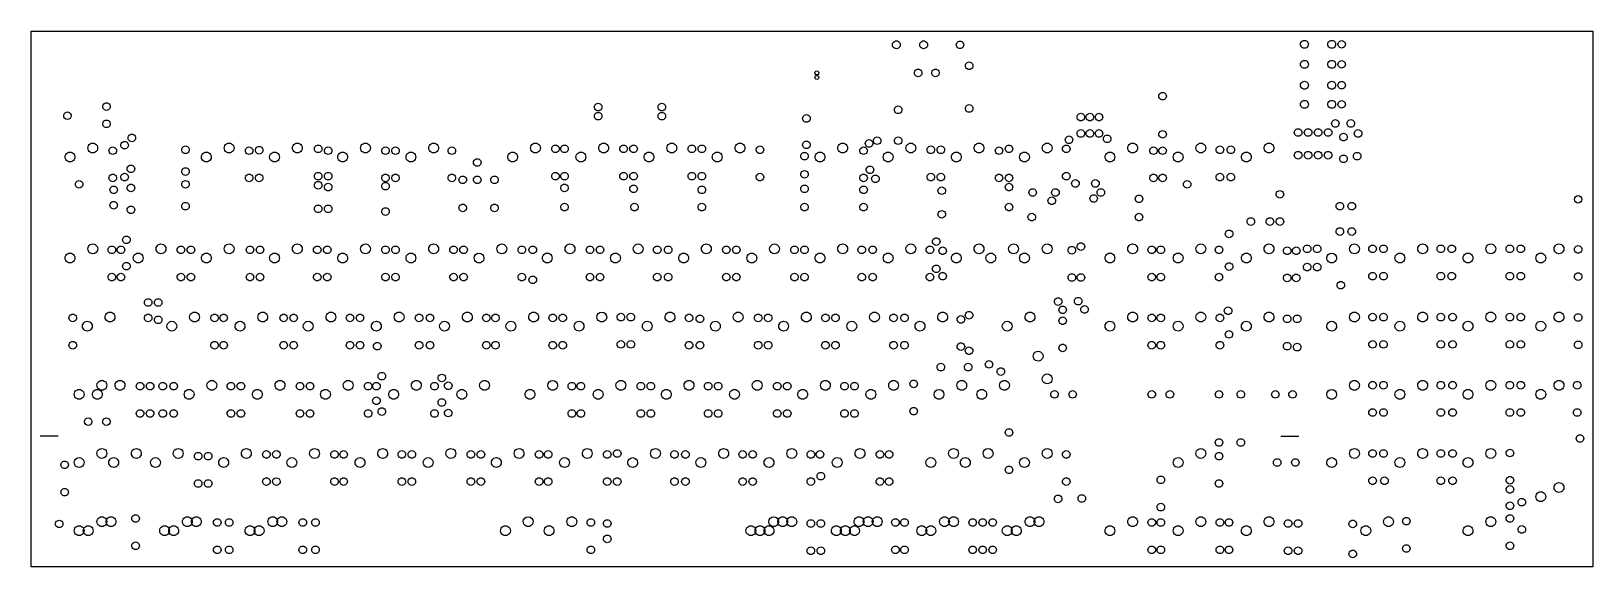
# Model space of a CAD drawing. Extents: x 2867 to 4104, y -2180 to -1756.
import ezdxf

# ---------------------------------------------------------------- set-up
doc = ezdxf.new("R2010")
doc.units = 0
doc.layers.get('0').update_dxf_attribs({"linetype": 'CONTINUOUS'})

msp = doc.modelspace()

# ---------------------------------------------------------------- linework, layer by layer
at = {"color": 7}
for points in [[(2867.184, -1755.8352), (4104.072, -1755.8352), (4104.072, -2179.9152), (2867.184, -2179.9152)], [(3555.5796, -1766.5704)], [(3577.1796, -1766.5704)], [(3605.832, -1766.5632)], [(3878.8092, -1766.1816)], [(3900.4092, -1766.1816)], [(3908.16, -1766.1816)], [(2908.008, -1773.3816)], [(3278.808, -1773.3816)], [(3491.0928, -1788.8688)], [(3491.0928, -1792.5264)], [(3572.748, -1788.8832)], [(3586.428, -1788.8832)], [(3613.068, -1783.1232)], [(3817.368, -1786.3416)], [(3878.8092, -1782.0288)], [(3900.4092, -1782.0288)], [(3908.16, -1782.0216)], [(3878.8092, -1798.5888)], [(3900.4092, -1798.5888)], [(3908.16, -1798.5816)], [(2929.788, -1815.5232)], [(3319.236, -1815.8616)], [(3369.636, -1815.8616)], [(3556.836, -1818.0216)], [(3613.068, -1816.9632)], [(3766.356, -1807.2216)], [(3878.8092, -1813.7088)], [(3900.4092, -1813.7088)], [(3908.16, -1813.7016)], [(2898.792, -1822.7232)], [(2929.788, -1829.2032)], [(3319.236, -1823.0616)], [(3369.636, -1823.0616)], [(3484.188, -1824.8832)], [(3701.556, -1823.7816)], [(3708.756, -1823.7816)], [(3715.956, -1823.7816)], [(3903.156, -1828.8216)], [(3915.396, -1828.8216)], [(2949.876, -1840.3416)], [(3540.276, -1842.5016)], [(3556.836, -1842.5016)], [(3692.196, -1841.7816)], [(3701.556, -1836.7416)], [(3708.756, -1836.7416)], [(3715.956, -1836.7416)], [(3722.436, -1841.0616)], [(3766.356, -1837.4616)], [(3873.636, -1836.0216)], [(3881.556, -1836.0216)], [(3889.476, -1836.0216)], [(3897.396, -1836.0216)], [(3909.636, -1839.6216)], [(3921.156, -1836.7416)], [(2919.8016, -1848.2616)], [(2934.756, -1850.4216)], [(2944.116, -1846.1016)], [(2992.356, -1849.7016)], [(3027.8016, -1848.2688)], [(3042.756, -1850.4216)], [(3050.748, -1850.0832)], [(3081.816, -1848.2688)], [(3097.476, -1848.9816)], [(3105.396, -1850.4216)], [(3135.816, -1848.2616)], [(3150.756, -1850.4216)], [(3158.676, -1850.4216)], [(3189.816, -1848.2616)], [(3203.316, -1850.4216)], [(3270.456, -1848.2616)], [(3285.396, -1848.9816)], [(3292.596, -1848.9816)], [(3324.456, -1848.2616)], [(3339.396, -1848.9816)], [(3347.316, -1848.9816)], [(3378.456, -1848.2616)], [(3393.396, -1848.9816)], [(3401.316, -1848.9816)], [(3432.456, -1848.2616)], [(3447.396, -1849.7016)], [(3482.676, -1854.7416)], [(3484.188, -1845.7632)], [(3513.816, -1848.2616)], [(3529.476, -1850.4216)], [(3533.796, -1844.6616)], [(3567.816, -1848.2616)], [(3582.756, -1849.7016)], [(3590.676, -1849.7016)], [(3621.816, -1848.2616)], [(3636.756, -1850.4216)], [(3644.676, -1848.9816)], [(3675.8016, -1848.2688)], [(3690.036, -1848.9816)], [(3743.496, -1848.2616)], [(3759.156, -1850.4216)], [(3766.356, -1850.4216)], [(3797.496, -1848.2616)], [(3811.716, -1849.7016)], [(3820.356, -1849.7016)], [(3851.496, -1848.2616)], [(3873.636, -1854.0216)], [(3881.556, -1854.0216)], [(3889.476, -1854.0216)], [(3897.396, -1854.0216)], [(3920.436, -1854.7416)], [(2901.8016, -1855.4616)], [(2949.156, -1864.8216)], [(2961.288, -1859.8464)], [(2992.356, -1866.9816)], [(3009.8016, -1855.4688)], [(3063.816, -1855.4688)], [(3117.816, -1855.4616)], [(3171.816, -1855.4616)], [(3223.476, -1859.7816)], [(3252.456, -1855.4616)], [(3306.456, -1855.4616)], [(3360.456, -1855.4616)], [(3414.456, -1855.4616)], [(3461.6952, -1859.8464)], [(3495.816, -1855.4616)], [(3534.516, -1865.5416)], [(3549.816, -1855.4616)], [(3603.816, -1855.4616)], [(3657.8016, -1855.4688)], [(3725.496, -1855.4616)], [(3779.496, -1855.4616)], [(3833.496, -1855.4616)], [(3909.636, -1856.9016)], [(2908.08, -1877.0616)], [(2934.756, -1872.0216)], [(2944.116, -1871.3016)], [(2949.156, -1879.9416)], [(2992.356, -1877.0616)], [(3042.756, -1872.0216)], [(3050.676, -1872.0216)], [(3097.476, -1870.5816)], [(3097.476, -1877.7816)], [(3105.396, -1870.5816)], [(3105.396, -1879.2216)], [(3150.756, -1872.0216)], [(3150.756, -1878.5016)], [(3158.676, -1872.0216)], [(3203.316, -1872.0216)], [(3211.956, -1873.4616)], [(3223.476, -1873.4616)], [(3237.156, -1873.4616)], [(3285.396, -1870.5816)], [(3292.596, -1870.5816)], [(3292.596, -1879.9416)], [(3339.396, -1870.5816)], [(3347.316, -1870.5816)], [(3393.396, -1870.5816)], [(3401.316, -1870.5816)], [(3447.396, -1871.3016)], [(3482.676, -1869.1416)], [(3529.476, -1872.0216)], [(3538.836, -1872.7416)], [(3582.756, -1871.3016)], [(3590.676, -1871.3016)], [(3636.756, -1872.0216)], [(3644.676, -1872.0216)], [(3644.676, -1879.2216)], [(3690.036, -1870.5816)], [(3697.236, -1876.3416)], [(3713.076, -1876.3416)], [(3759.156, -1872.0216)], [(3766.356, -1872.0216)], [(3785.76, -1877.0616)], [(3811.716, -1871.3016)], [(3820.356, -1871.3016)], [(2935.476, -1881.3816)], [(3347.316, -1880.6616)], [(3401.316, -1881.3816)], [(3482.676, -1880.6616)], [(3529.476, -1881.3816)], [(3591.396, -1882.1016)], [(3663.396, -1883.5416)], [(3678.516, -1890.0216)], [(3681.396, -1883.5416)], [(3711.708, -1888.2432)], [(3717.396, -1883.5416)], [(3747.636, -1888.5816)], [(3859.236, -1884.9816)], [(4095.432, -1888.9632)], [(2935.476, -1893.6216)], [(2949.156, -1897.2216)], [(2992.356, -1894.3416)], [(3097.476, -1896.5016)], [(3105.396, -1896.5016)], [(3150.756, -1898.6616)], [(3211.956, -1895.7816)], [(3237.156, -1895.7816)], [(3292.596, -1895.0616)], [(3348.036, -1895.0616)], [(3401.316, -1895.0616)], [(3482.676, -1895.0616)], [(3529.476, -1895.0616)], [(3591.396, -1900.8216)], [(3644.676, -1895.0616)], [(3662.676, -1902.9816)], [(3747.636, -1902.9816)], [(3906.756, -1894.3416)], [(3916.116, -1894.3416)], [(4068.72, -1902.6432)], [(3818.988, -1916.3232)], [(3836.196, -1906.5816)], [(3851.316, -1906.5816)], [(3859.236, -1906.5816)], [(3906.756, -1914.5016)], [(3916.116, -1914.5016)], [(2919.816, -1928.1816)], [(2934.036, -1928.9016)], [(2941.236, -1928.9016)], [(2945.556, -1920.9816)], [(2973.816, -1928.1816)], [(2988.756, -1928.9016)], [(2996.676, -1928.9016)], [(3027.816, -1928.1816)], [(3043.476, -1928.9016)], [(3051.396, -1928.9016)], [(3081.816, -1928.1816)], [(3096.756, -1928.9016)], [(3104.676, -1928.9016)], [(3135.816, -1928.1816)], [(3150.756, -1928.9016)], [(3158.676, -1928.9016)], [(3189.816, -1928.1816)], [(3204.756, -1928.9016)], [(3212.676, -1928.9016)], [(3243.816, -1928.1816)], [(3258.756, -1928.9016)], [(3267.396, -1928.9016)], [(3297.816, -1928.1816)], [(3312.756, -1928.9016)], [(3320.676, -1928.9016)], [(3351.816, -1928.1816)], [(3366.036, -1928.9016)], [(3374.676, -1928.9016)], [(3405.816, -1928.1816)], [(3420.756, -1928.9016)], [(3428.676, -1928.9016)], [(3459.816, -1928.1816)], [(3474.756, -1928.9016)], [(3482.676, -1928.9016)], [(3513.816, -1928.1816)], [(3528.036, -1928.9016)], [(3536.676, -1928.9016)], [(3567.816, -1928.1816)], [(3582.036, -1928.9016)], [(3587.076, -1922.4216)], [(3621.816, -1928.1816)], [(3649.176, -1928.1816)], [(3675.816, -1928.1816)], [(3694.428, -1929.2832)], [(3701.628, -1926.4032)], [(3743.496, -1928.1816)], [(3757.716, -1928.9016)], [(3764.916, -1928.9016)], [(3797.496, -1928.1816)], [(3810.996, -1928.9016)], [(3851.496, -1928.1816)], [(3880.836, -1928.1816)], [(3888.756, -1928.1816)], [(3919.176, -1928.1816)], [(3932.676, -1928.1816)], [(3941.316, -1928.1816)], [(3973.176, -1928.1816)], [(3986.676, -1928.1816)], [(3995.316, -1928.1816)], [(4027.176, -1928.1816)], [(4041.396, -1928.1816)], [(4050.036, -1928.1816)], [(4081.176, -1928.1816)], [(4095.468, -1928.5632)], [(2901.816, -1935.3816)], [(2945.556, -1941.8616)], [(2955.816, -1935.3816)], [(3009.816, -1935.3816)], [(3063.816, -1935.3816)], [(3117.816, -1935.3816)], [(3171.816, -1935.3816)], [(3225.816, -1935.3816)], [(3279.816, -1935.3816)], [(3333.816, -1935.3816)], [(3387.816, -1935.3816)], [(3441.816, -1935.3816)], [(3495.816, -1935.3816)], [(3549.816, -1935.3816)], [(3592.116, -1929.6216)], [(3603.816, -1935.3816)], [(3631.176, -1935.3816)], [(3657.816, -1935.3816)], [(3725.496, -1935.3816)], [(3779.496, -1935.3816)], [(3833.496, -1935.3816)], [(3864.996, -1929.6216)], [(3872.196, -1929.6216)], [(3901.176, -1935.3816)], [(3955.176, -1935.3816)], [(4009.176, -1935.3816)], [(4066.776, -1935.3816)], [(2934.036, -1950.5016)], [(2941.236, -1950.5016)], [(2988.756, -1950.5016)], [(2996.676, -1950.5016)], [(3043.476, -1950.5016)], [(3051.396, -1950.5016)], [(3096.756, -1950.5016)], [(3104.676, -1950.5016)], [(3150.756, -1950.5016)], [(3158.676, -1950.5016)], [(3204.756, -1950.5016)], [(3212.676, -1950.5016)], [(3258.756, -1950.5016)], [(3267.396, -1952.6616)], [(3312.756, -1950.5016)], [(3320.676, -1950.5016)], [(3366.036, -1950.5016)], [(3374.676, -1950.5016)], [(3420.756, -1950.5016)], [(3428.676, -1950.5016)], [(3474.756, -1950.5016)], [(3482.676, -1950.5016)], [(3528.036, -1950.5016)], [(3536.676, -1950.5016)], [(3582.036, -1950.5016)], [(3587.076, -1944.0216)], [(3592.116, -1949.7816)], [(3694.428, -1950.8832)], [(3701.628, -1950.8832)], [(3757.716, -1950.5016)], [(3764.916, -1950.5016)], [(3810.996, -1950.5016)], [(3818.988, -1942.2432)], [(3864.996, -1951.2216)], [(3872.196, -1951.2216)], [(3880.836, -1942.5816)], [(3888.756, -1942.5816)], [(3932.676, -1949.7816)], [(3941.316, -1949.7816)], [(3986.676, -1949.7816)], [(3995.316, -1949.7816)], [(4041.396, -1949.7816)], [(4050.036, -1949.7816)], [(4095.468, -1950.1632)], [(3907.44, -1956.9816)], [(2962.836, -1970.6616)], [(2970.756, -1970.6616)], [(3683.556, -1969.9416)], [(3687.156, -1976.4216)], [(3699.468, -1969.6032)], [(3704.508, -1976.0832)], [(3818.196, -1977.1416)], [(2903.076, -1982.9016)], [(2915.496, -1989.3816)], [(2933.496, -1982.1816)], [(2962.836, -1982.9016)], [(2970.756, -1984.3416)], [(2982.456, -1989.3816)], [(3000.456, -1982.1816)], [(3015.396, -1982.9016)], [(3022.596, -1982.9016)], [(3036.456, -1989.3816)], [(3054.456, -1982.1816)], [(3070.116, -1982.9016)], [(3078.036, -1982.9016)], [(3090.456, -1989.3816)], [(3108.456, -1982.1816)], [(3122.676, -1982.9016)], [(3130.596, -1982.9016)], [(3144.456, -1989.3816)], [(3162.456, -1982.1816)], [(3177.396, -1982.9016)], [(3186.036, -1982.9016)], [(3198.456, -1989.3816)], [(3216.456, -1982.1816)], [(3230.676, -1982.9016)], [(3237.876, -1982.9016)], [(3251.016, -1989.3816)], [(3269.016, -1982.1816)], [(3283.236, -1982.9016)], [(3291.156, -1982.9016)], [(3305.016, -1989.3816)], [(3323.016, -1982.1816)], [(3337.236, -1982.1816)], [(3345.156, -1982.1816)], [(3359.016, -1989.3816)], [(3377.016, -1982.1816)], [(3391.236, -1982.9016)], [(3399.876, -1983.6216)], [(3413.016, -1989.3816)], [(3431.016, -1982.1816)], [(3445.956, -1982.9016)], [(3453.876, -1982.9016)], [(3467.016, -1989.3816)], [(3485.016, -1982.1816)], [(3499.236, -1982.9016)], [(3507.156, -1982.9016)], [(3521.016, -1989.3816)], [(3539.016, -1982.1816)], [(3553.236, -1982.9016)], [(3561.876, -1982.9016)], [(3575.016, -1989.3816)], [(3593.016, -1982.1816)], [(3606.588, -1984.0032)], [(3612.996, -1980.7416)], [(3644.136, -1989.3816)], [(3662.136, -1982.1816)], [(3687.156, -1985.0616)], [(3725.496, -1989.3816)], [(3743.496, -1982.1816)], [(3757.716, -1982.9016)], [(3764.916, -1982.9016)], [(3779.496, -1989.3816)], [(3797.496, -1982.1816)], [(3811.716, -1982.9016)], [(3833.496, -1989.3816)], [(3851.496, -1982.1816)], [(3864.996, -1983.6216)], [(3872.916, -1983.6216)], [(3901.176, -1989.3816)], [(3919.176, -1982.1816)], [(3932.676, -1982.1816)], [(3941.316, -1982.1816)], [(3955.176, -1989.3816)], [(3973.176, -1982.1816)], [(3986.676, -1982.1816)], [(3996.036, -1982.1816)], [(4009.176, -1989.3816)], [(4027.176, -1982.1816)], [(4041.396, -1982.1816)], [(4050.036, -1982.1816)], [(4066.776, -1989.3816)], [(4081.176, -1982.1816)], [(4095.468, -1982.5632)], [(2956.248, -1997.3016)], [(3619.368, -1997.3016)], [(3818.916, -1995.8616)], [(2903.076, -2004.5016)], [(3015.396, -2004.5016)], [(3022.596, -2004.5016)], [(3070.116, -2004.5016)], [(3078.036, -2004.5016)], [(3122.676, -2004.5016)], [(3130.596, -2004.5016)], [(3144.276, -2005.2216)], [(3177.396, -2004.5016)], [(3186.036, -2004.5016)], [(3230.676, -2004.5016)], [(3237.876, -2004.5016)], [(3283.236, -2004.5016)], [(3291.156, -2004.5016)], [(3337.236, -2003.7816)], [(3345.156, -2003.7816)], [(3391.236, -2004.5016)], [(3399.876, -2004.5016)], [(3445.956, -2004.5016)], [(3453.876, -2004.5016)], [(3499.236, -2004.5016)], [(3507.156, -2004.5016)], [(3553.236, -2004.5016)], [(3561.876, -2004.5016)], [(3606.588, -2005.6032)], [(3612.996, -2008.8216)], [(3668.616, -2013.1416)], [(3687.156, -2006.6616)], [(3757.716, -2004.5016)], [(3764.916, -2004.5016)], [(3811.716, -2004.5016)], [(3864.996, -2005.2216)], [(3872.916, -2005.9416)], [(3932.676, -2003.7816)], [(3941.316, -2003.7816)], [(3986.676, -2003.7816)], [(3996.036, -2003.7816)], [(4041.396, -2003.7816)], [(4050.036, -2003.7816)], [(4095.468, -2004.1632)], [(3590.676, -2021.7816)], [(3612.276, -2021.7816)], [(3628.836, -2019.6216)], [(3638.196, -2025.3816)], [(2927.016, -2036.1816)], [(2941.416, -2036.1816)], [(2956.356, -2036.9016)], [(2964.276, -2036.9016)], [(2974.356, -2036.9016)], [(2982.996, -2036.9016)], [(3014.136, -2036.1816)], [(3028.356, -2036.9016)], [(3036.276, -2036.9016)], [(3068.136, -2036.1816)], [(3083.076, -2036.9016)], [(3090.996, -2036.9016)], [(3122.136, -2036.1816)], [(3137.076, -2036.9016)], [(3143.556, -2036.9016)], [(3147.876, -2028.9816)], [(3176.136, -2036.1816)], [(3189.636, -2036.9016)], [(3195.396, -2030.4216)], [(3200.508, -2036.5632)], [(3230.136, -2036.1816)], [(3284.136, -2036.1816)], [(3298.356, -2036.9016)], [(3305.556, -2036.9016)], [(3338.136, -2036.1816)], [(3353.076, -2036.9016)], [(3360.996, -2036.9016)], [(3392.136, -2036.1816)], [(3406.356, -2036.9016)], [(3414.276, -2036.9016)], [(3446.136, -2036.1816)], [(3461.076, -2036.9016)], [(3468.996, -2036.9016)], [(3500.136, -2036.1816)], [(3514.356, -2036.9016)], [(3522.276, -2036.9016)], [(3554.136, -2036.1816)], [(3569.148, -2035.1232)], [(3608.136, -2036.1816)], [(3641.976, -2036.1816)], [(3675.816, -2031.1416)], [(3919.176, -2036.1816)], [(3932.676, -2036.1816)], [(3941.316, -2036.1816)], [(3973.176, -2036.1816)], [(3986.676, -2036.1816)], [(3996.036, -2036.1816)], [(4027.176, -2036.1816)], [(4041.396, -2036.1816)], [(4050.036, -2036.1816)], [(4081.176, -2036.1816)], [(4094.676, -2036.1816)], [(2909.016, -2043.3816)], [(2923.416, -2043.3816)], [(2996.136, -2043.3816)], [(3050.136, -2043.3816)], [(3104.136, -2043.3816)], [(3143.556, -2048.4216)], [(3158.136, -2043.3816)], [(3195.396, -2049.8616)], [(3212.136, -2043.3816)], [(3246.408, -2050.5816)], [(3266.136, -2043.3816)], [(3320.136, -2043.3816)], [(3374.136, -2043.3816)], [(3428.136, -2043.3816)], [(3482.136, -2043.3816)], [(3536.136, -2043.3816)], [(3590.136, -2043.3816)], [(3623.976, -2043.3816)], [(3680.676, -2043.3816)], [(3695.076, -2043.3816)], [(3757.716, -2043.3816)], [(3772.116, -2043.3816)], [(3810.996, -2043.3816)], [(3828.276, -2043.3816)], [(3855.636, -2043.3816)], [(3869.316, -2043.3816)], [(3901.176, -2043.3816)], [(3955.176, -2043.3816)], [(4009.176, -2043.3816)], [(4066.776, -2043.3816)], [(2915.28, -2064.9816)], [(2929.68, -2064.9816)], [(2956.356, -2058.5016)], [(2964.276, -2058.5016)], [(2974.356, -2058.5016)], [(2982.996, -2058.5016)], [(3028.356, -2058.5016)], [(3036.276, -2058.5016)], [(3083.076, -2058.5016)], [(3090.996, -2058.5016)], [(3137.076, -2058.5016)], [(3147.876, -2057.0616)], [(3189.636, -2058.5016)], [(3200.508, -2058.1632)], [(3298.356, -2058.5016)], [(3305.556, -2058.5016)], [(3353.076, -2058.5016)], [(3360.996, -2058.5016)], [(3406.356, -2058.5016)], [(3414.276, -2058.5016)], [(3461.076, -2058.5016)], [(3468.996, -2058.5016)], [(3514.356, -2058.5016)], [(3522.276, -2058.5016)], [(3569.148, -2056.7232)], [(3932.676, -2057.7816)], [(3941.316, -2057.7816)], [(3986.676, -2057.7816)], [(3996.036, -2057.7816)], [(4041.396, -2057.7816)], [(4050.036, -2057.7816)], [(4094.676, -2057.7816)], [(3644.676, -2073.6216)], [(3718.728, -2077.2216)], [(2927.016, -2090.1816)], [(2954.376, -2090.1816)], [(2987.496, -2090.1816)], [(3041.496, -2090.1816)], [(3095.496, -2090.1816)], [(3149.496, -2090.1816)], [(3203.496, -2090.1816)], [(3257.496, -2090.1816)], [(3311.496, -2090.1816)], [(3334.356, -2090.1816)], [(3365.496, -2090.1816)], [(3419.496, -2090.1816)], [(3473.496, -2090.1816)], [(3527.496, -2090.1816)], [(3601.656, -2090.1816)], [(3629.016, -2090.1816)], [(3675.816, -2090.1816)], [(3797.496, -2090.1816)], [(3810.996, -2081.5416)], [(3828.276, -2081.5416)], [(3919.176, -2090.1816)], [(3932.676, -2090.1816)], [(3941.316, -2090.1816)], [(3973.176, -2090.1816)], [(3986.676, -2090.1816)], [(3996.036, -2090.1816)], [(4027.176, -2090.1816)], [(4041.468, -2089.8432)], [(4096.872, -2078.3232)], [(2896.668, -2099.2032)], [(2909.016, -2097.3816)], [(2936.376, -2097.3816)], [(2969.496, -2097.3816)], [(3002.436, -2092.3416)], [(3010.356, -2092.3416)], [(3023.496, -2097.3816)], [(3056.436, -2090.9016)], [(3064.356, -2090.9016)], [(3077.496, -2097.3816)], [(3110.436, -2090.9016)], [(3117.636, -2090.9016)], [(3131.496, -2097.3816)], [(3163.716, -2090.9016)], [(3171.636, -2090.9016)], [(3185.496, -2097.3816)], [(3218.436, -2090.9016)], [(3226.356, -2090.9016)], [(3239.496, -2097.3816)], [(3272.436, -2090.9016)], [(3279.636, -2090.9016)], [(3293.496, -2097.3816)], [(3326.436, -2090.9016)], [(3347.496, -2097.3816)], [(3379.716, -2090.9016)], [(3388.356, -2090.9016)], [(3401.496, -2097.3816)], [(3433.716, -2090.9016)], [(3441.636, -2090.9016)], [(3455.496, -2097.3816)], [(3487.716, -2090.9016)], [(3494.916, -2090.9016)], [(3509.496, -2097.3816)], [(3542.436, -2090.9016)], [(3549.636, -2090.9016)], [(3583.656, -2097.3816)], [(3611.016, -2097.3816)], [(3657.816, -2097.3816)], [(3690.036, -2090.9016)], [(3779.496, -2097.3816)], [(3810.996, -2092.3416)], [(3857.076, -2097.3816)], [(3871.476, -2097.3816)], [(3901.176, -2097.3816)], [(3955.176, -2097.3816)], [(4009.176, -2097.3816)], [(3002.436, -2113.9416)], [(3010.356, -2113.9416)], [(3056.436, -2112.5016)], [(3064.356, -2112.5016)], [(3110.436, -2112.5016)], [(3117.636, -2112.5016)], [(3163.716, -2112.5016)], [(3171.636, -2112.5016)], [(3218.436, -2112.5016)], [(3226.356, -2112.5016)], [(3272.436, -2112.5016)], [(3279.636, -2112.5016)], [(3326.436, -2112.5016)], [(3334.356, -2112.5016)], [(3379.716, -2112.5016)], [(3388.356, -2112.5016)], [(3433.716, -2112.5016)], [(3441.636, -2112.5016)], [(3487.716, -2112.5016)], [(3495.636, -2108.1816)], [(3542.436, -2112.5016)], [(3549.636, -2112.5016)], [(3644.676, -2103.1416)], [(3690.036, -2112.5016)], [(3764.916, -2111.0616)], [(3810.996, -2113.9416)], [(3932.676, -2111.7816)], [(3942.036, -2111.7816)], [(3986.676, -2111.7816)], [(3996.036, -2111.7816)], [(4041.468, -2111.4432)], [(2896.668, -2120.8032)], [(3683.556, -2126.1816)], [(3702.348, -2125.8432)], [(4041.468, -2118.6432)], [(4066.776, -2124.3816)], [(4081.176, -2117.1816)], [(3764.916, -2132.6616)], [(4041.468, -2131.6032)], [(4050.828, -2128.7232)], [(2892.312, -2146.0032)], [(2909.016, -2151.3816)], [(2916.216, -2151.3816)], [(2927.016, -2144.1816)], [(2934.216, -2144.1816)], [(2952.828, -2141.6832)], [(2976.696, -2151.3816)], [(2983.896, -2151.3816)], [(2994.696, -2144.1816)], [(3001.896, -2144.1816)], [(3017.556, -2144.9016)], [(3026.916, -2144.9016)], [(3044.376, -2151.3816)], [(3051.576, -2151.3816)], [(3062.376, -2144.1816)], [(3069.576, -2144.1816)], [(3085.236, -2144.9016)], [(3095.316, -2144.9016)], [(3246.696, -2151.3816)], [(3264.696, -2144.1816)], [(3281.256, -2151.3816)], [(3299.256, -2144.1816)], [(3313.476, -2144.9016)], [(3326.436, -2145.6216)], [(3441.096, -2151.3816)], [(3448.296, -2151.3816)], [(3455.496, -2151.3816)], [(3459.096, -2144.1816)], [(3466.296, -2144.1816)], [(3473.496, -2144.1816)], [(3487.716, -2145.6216)], [(3495.636, -2145.6216)], [(3508.776, -2151.3816)], [(3515.976, -2151.3816)], [(3523.176, -2151.3816)], [(3526.776, -2144.1816)], [(3533.976, -2144.1816)], [(3541.176, -2144.1816)], [(3554.676, -2144.9016)], [(3561.876, -2144.9016)], [(3576.456, -2151.3816)], [(3583.656, -2151.3816)], [(3594.456, -2144.1816)], [(3601.656, -2144.1816)], [(3615.876, -2144.9016)], [(3623.796, -2144.9016)], [(3631.716, -2144.9016)], [(3644.136, -2151.3816)], [(3651.336, -2151.3816)], [(3662.136, -2144.1816)], [(3669.336, -2144.1816)], [(3725.496, -2151.3816)], [(3743.496, -2144.1816)], [(3757.716, -2144.9016)], [(3764.916, -2144.9016)], [(3779.496, -2151.3816)], [(3797.496, -2144.1816)], [(3811.716, -2144.9016)], [(3818.916, -2144.9016)], [(3833.496, -2151.3816)], [(3851.496, -2144.1816)], [(3865.716, -2145.6216)], [(3873.636, -2145.6216)], [(3916.908, -2146.0032)], [(3928.176, -2151.3816)], [(3946.176, -2144.1816)], [(3959.388, -2143.8432)], [(4009.176, -2151.3816)], [(4027.176, -2144.1816)], [(4041.468, -2141.6832)], [(4050.828, -2150.3232)], [(2952.828, -2163.2832)], [(3326.436, -2157.8616)], [(3417.84, -2157.5232)], [(4041.468, -2163.2832)], [(3017.556, -2166.5016)], [(3026.916, -2166.5016)], [(3085.236, -2166.5016)], [(3095.316, -2166.5016)], [(3313.476, -2166.5016)], [(3487.716, -2167.2216)], [(3495.636, -2167.2216)], [(3554.676, -2166.5016)], [(3561.876, -2166.5016)], [(3615.876, -2166.5016)], [(3623.796, -2166.5016)], [(3631.716, -2166.5016)], [(3757.716, -2166.5016)], [(3764.916, -2166.5016)], [(3811.716, -2166.5016)], [(3818.916, -2166.5016)], [(3865.716, -2167.2216)], [(3873.636, -2167.2216)], [(3916.908, -2169.7632)], [(3959.388, -2165.4432)]]:
    msp.add_lwpolyline(points, close=True, dxfattribs=at)
for points in [[(2874.35376, -2076.1632), (2888.52696, -2076.1632)], [(3857.08176, -2076.5016), (3871.25424, -2076.5016)]]:
    msp.add_lwpolyline(points, dxfattribs=at)
for points in [[(3549.3372, -1766.5704), (3549.3372, -1765.455303), (3549.932097, -1764.42491), (3550.8978, -1763.867362)], [(3550.8978, -1769.273439), (3549.932097, -1768.71589), (3549.3372, -1767.685497), (3549.3372, -1766.5704)], [(3550.8978, -1763.867362), (3551.863503, -1763.309813), (3553.053297, -1763.309813), (3554.019, -1763.867362)], [(3554.019, -1763.867362), (3554.984703, -1764.42491), (3555.5796, -1765.455303), (3555.5796, -1766.5704)], [(3555.5796, -1766.5704), (3555.5796, -1767.685497), (3554.984703, -1768.71589), (3554.019, -1769.273439)], [(3570.9372, -1766.5704), (3570.9372, -1765.455303), (3571.532097, -1764.42491), (3572.4978, -1763.867362)], [(3572.4978, -1769.273439), (3571.532097, -1768.71589), (3570.9372, -1767.685497), (3570.9372, -1766.5704)], [(3572.4978, -1763.867362), (3573.463503, -1763.309813), (3574.653297, -1763.309813), (3575.619, -1763.867362)], [(3575.619, -1763.867362), (3576.584703, -1764.42491), (3577.1796, -1765.455303), (3577.1796, -1766.5704)], [(3577.1796, -1766.5704), (3577.1796, -1767.685497), (3576.584703, -1768.71589), (3575.619, -1769.273439)], [(3599.928, -1766.5632), (3599.928, -1765.508552), (3600.490648, -1764.534017), (3601.404, -1764.006693)], [(3601.404, -1769.119707), (3600.490648, -1768.592383), (3599.928, -1767.617848), (3599.928, -1766.5632)], [(3601.404, -1764.006693), (3602.317352, -1763.479369), (3603.442648, -1763.479369), (3604.356, -1764.006693)], [(3604.356, -1764.006693), (3605.269352, -1764.534017), (3605.832, -1765.508552), (3605.832, -1766.5632)], [(3605.832, -1766.5632), (3605.832, -1767.617848), (3605.269352, -1768.592383), (3604.356, -1769.119707)], [(3872.5668, -1766.1816), (3872.5668, -1765.066503), (3873.161697, -1764.03611), (3874.1274, -1763.478562)], [(3874.1274, -1768.884639), (3873.161697, -1768.32709), (3872.5668, -1767.296697), (3872.5668, -1766.1816)], [(3874.1274, -1763.478562), (3875.093103, -1762.921013), (3876.282897, -1762.921013), (3877.2486, -1763.478562)], [(3877.2486, -1763.478562), (3878.214303, -1764.03611), (3878.8092, -1765.066503), (3878.8092, -1766.1816)], [(3878.8092, -1766.1816), (3878.8092, -1767.296697), (3878.214303, -1768.32709), (3877.2486, -1768.884639)], [(3894.1668, -1766.1816), (3894.1668, -1765.066503), (3894.761697, -1764.03611), (3895.7274, -1763.478562)], [(3895.7274, -1768.884639), (3894.761697, -1768.32709), (3894.1668, -1767.296697), (3894.1668, -1766.1816)], [(3895.7274, -1763.478562), (3896.693103, -1762.921013), (3897.882897, -1762.921013), (3898.8486, -1763.478562)], [(3898.8486, -1763.478562), (3899.814303, -1764.03611), (3900.4092, -1765.066503), (3900.4092, -1766.1816)], [(3900.4092, -1766.1816), (3900.4092, -1767.296697), (3899.814303, -1768.32709), (3898.8486, -1768.884639)], [(3902.256, -1766.1816), (3902.256, -1765.126952), (3902.818648, -1764.152417), (3903.732, -1763.625093)], [(3903.732, -1768.738107), (3902.818648, -1768.210783), (3902.256, -1767.236248), (3902.256, -1766.1816)], [(3903.732, -1763.625093), (3904.645352, -1763.097769), (3905.770648, -1763.097769), (3906.684, -1763.625093)], [(3906.684, -1768.738107), (3905.770648, -1769.265431), (3904.645352, -1769.265431), (3903.732, -1768.738107)], [(3906.684, -1763.625093), (3907.597352, -1764.152417), (3908.16, -1765.126952), (3908.16, -1766.1816)], [(3908.16, -1766.1816), (3908.16, -1767.236248), (3907.597352, -1768.210783), (3906.684, -1768.738107)], [(3554.019, -1769.273439), (3553.053297, -1769.830987), (3551.863503, -1769.830987), (3550.8978, -1769.273439)], [(3575.619, -1769.273439), (3574.653297, -1769.830987), (3573.463503, -1769.830987), (3572.4978, -1769.273439)], [(3604.356, -1769.119707), (3603.442648, -1769.647031), (3602.317352, -1769.647031), (3601.404, -1769.119707)], [(3607.092, -1783.1232), (3607.092, -1782.05569), (3607.66151, -1781.069271), (3608.586, -1780.535516)], [(3608.586, -1780.535516), (3609.51049, -1780.001761), (3610.64951, -1780.001761), (3611.574, -1780.535516)], [(3611.574, -1780.535516), (3612.49849, -1781.069271), (3613.068, -1782.05569), (3613.068, -1783.1232)], [(3872.5668, -1782.0288), (3872.5668, -1780.913703), (3873.161697, -1779.88331), (3874.1274, -1779.325762)], [(3877.2486, -1768.884639), (3876.282897, -1769.442187), (3875.093103, -1769.442187), (3874.1274, -1768.884639)], [(3874.1274, -1779.325762), (3875.093103, -1778.768213), (3876.282897, -1778.768213), (3877.2486, -1779.325762)], [(3877.2486, -1779.325762), (3878.214303, -1779.88331), (3878.8092, -1780.913703), (3878.8092, -1782.0288)], [(3894.1668, -1782.0288), (3894.1668, -1780.913703), (3894.761697, -1779.88331), (3895.7274, -1779.325762)], [(3898.8486, -1768.884639), (3897.882897, -1769.442187), (3896.693103, -1769.442187), (3895.7274, -1768.884639)], [(3895.7274, -1779.325762), (3896.693103, -1778.768213), (3897.882897, -1778.768213), (3898.8486, -1779.325762)], [(3898.8486, -1779.325762), (3899.814303, -1779.88331), (3900.4092, -1780.913703), (3900.4092, -1782.0288)], [(3902.256, -1782.0216), (3902.256, -1780.966952), (3902.818648, -1779.992417), (3903.732, -1779.465093)], [(3903.732, -1779.465093), (3904.645352, -1778.937769), (3905.770648, -1778.937769), (3906.684, -1779.465093)], [(3906.684, -1779.465093), (3907.597352, -1779.992417), (3908.16, -1780.966952), (3908.16, -1782.0216)], [(3487.9536, -1788.8688), (3487.9536, -1788.308036), (3488.252764, -1787.789869), (3488.7384, -1787.509487)], [(3488.7384, -1790.228114), (3488.252764, -1789.947731), (3487.9536, -1789.429564), (3487.9536, -1788.8688)], [(3487.9536, -1792.5264), (3487.9536, -1791.965636), (3488.252764, -1791.447469), (3488.7384, -1791.167087)], [(3488.7384, -1793.885714), (3488.252764, -1793.605331), (3487.9536, -1793.087164), (3487.9536, -1792.5264)], [(3488.7384, -1787.509487), (3489.224036, -1787.229105), (3489.822364, -1787.229105), (3490.308, -1787.509487)], [(3490.308, -1790.228114), (3489.822364, -1790.508496), (3489.224036, -1790.508496), (3488.7384, -1790.228114)], [(3488.7384, -1791.167087), (3489.224036, -1790.886705), (3489.822364, -1790.886705), (3490.308, -1791.167087)], [(3490.308, -1787.509487), (3490.793636, -1787.789869), (3491.0928, -1788.308036), (3491.0928, -1788.8688)], [(3491.0928, -1788.8688), (3491.0928, -1789.429564), (3490.793636, -1789.947731), (3490.308, -1790.228114)], [(3490.308, -1791.167087), (3490.793636, -1791.447469), (3491.0928, -1791.965636), (3491.0928, -1792.5264)], [(3491.0928, -1792.5264), (3491.0928, -1793.087164), (3490.793636, -1793.605331), (3490.308, -1793.885714)], [(3566.772, -1788.8832), (3566.772, -1787.81569), (3567.34151, -1786.829271), (3568.266, -1786.295516)], [(3568.266, -1791.470884), (3567.34151, -1790.937129), (3566.772, -1789.95071), (3566.772, -1788.8832)], [(3568.266, -1786.295516), (3569.19049, -1785.761761), (3570.32951, -1785.761761), (3571.254, -1786.295516)], [(3571.254, -1791.470884), (3570.32951, -1792.004639), (3569.19049, -1792.004639), (3568.266, -1791.470884)], [(3571.254, -1786.295516), (3572.17849, -1786.829271), (3572.748, -1787.81569), (3572.748, -1788.8832)], [(3572.748, -1788.8832), (3572.748, -1789.95071), (3572.17849, -1790.937129), (3571.254, -1791.470884)], [(3580.452, -1788.8832), (3580.452, -1787.81569), (3581.02151, -1786.829271), (3581.946, -1786.295516)], [(3581.946, -1791.470884), (3581.02151, -1790.937129), (3580.452, -1789.95071), (3580.452, -1788.8832)], [(3581.946, -1786.295516), (3582.87049, -1785.761761), (3584.00951, -1785.761761), (3584.934, -1786.295516)], [(3584.934, -1791.470884), (3584.00951, -1792.004639), (3582.87049, -1792.004639), (3581.946, -1791.470884)], [(3584.934, -1786.295516), (3585.85849, -1786.829271), (3586.428, -1787.81569), (3586.428, -1788.8832)], [(3586.428, -1788.8832), (3586.428, -1789.95071), (3585.85849, -1790.937129), (3584.934, -1791.470884)], [(3608.586, -1785.710884), (3607.66151, -1785.177129), (3607.092, -1784.19071), (3607.092, -1783.1232)], [(3611.574, -1785.710884), (3610.64951, -1786.244639), (3609.51049, -1786.244639), (3608.586, -1785.710884)], [(3613.068, -1783.1232), (3613.068, -1784.19071), (3612.49849, -1785.177129), (3611.574, -1785.710884)], [(3874.1274, -1784.731839), (3873.161697, -1784.17429), (3872.5668, -1783.143897), (3872.5668, -1782.0288)], [(3877.2486, -1784.731839), (3876.282897, -1785.289387), (3875.093103, -1785.289387), (3874.1274, -1784.731839)], [(3878.8092, -1782.0288), (3878.8092, -1783.143897), (3878.214303, -1784.17429), (3877.2486, -1784.731839)], [(3895.7274, -1784.731839), (3894.761697, -1784.17429), (3894.1668, -1783.143897), (3894.1668, -1782.0288)], [(3898.8486, -1784.731839), (3897.882897, -1785.289387), (3896.693103, -1785.289387), (3895.7274, -1784.731839)], [(3900.4092, -1782.0288), (3900.4092, -1783.143897), (3899.814303, -1784.17429), (3898.8486, -1784.731839)], [(3903.732, -1784.578107), (3902.818648, -1784.050783), (3902.256, -1783.076248), (3902.256, -1782.0216)], [(3906.684, -1784.578107), (3905.770648, -1785.105431), (3904.645352, -1785.105431), (3903.732, -1784.578107)], [(3908.16, -1782.0216), (3908.16, -1783.076248), (3907.597352, -1784.050783), (3906.684, -1784.578107)], [(3490.308, -1793.885714), (3489.822364, -1794.166096), (3489.224036, -1794.166096), (3488.7384, -1793.885714)], [(3760.38, -1807.2216), (3760.38, -1806.15409), (3760.94951, -1805.167671), (3761.874, -1804.633916)], [(3761.874, -1804.633916), (3762.79849, -1804.100161), (3763.93751, -1804.100161), (3764.862, -1804.633916)], [(3764.862, -1804.633916), (3765.78649, -1805.167671), (3766.356, -1806.15409), (3766.356, -1807.2216)], [(3872.5668, -1798.5888), (3872.5668, -1797.473703), (3873.161697, -1796.44331), (3874.1274, -1795.885762)], [(3874.1274, -1801.291839), (3873.161697, -1800.73429), (3872.5668, -1799.703897), (3872.5668, -1798.5888)], [(3874.1274, -1795.885762), (3875.093103, -1795.328213), (3876.282897, -1795.328213), (3877.2486, -1795.885762)], [(3877.2486, -1801.291839), (3876.282897, -1801.849387), (3875.093103, -1801.849387), (3874.1274, -1801.291839)], [(3877.2486, -1795.885762), (3878.214303, -1796.44331), (3878.8092, -1797.473703), (3878.8092, -1798.5888)], [(3878.8092, -1798.5888), (3878.8092, -1799.703897), (3878.214303, -1800.73429), (3877.2486, -1801.291839)], [(3894.1668, -1798.5888), (3894.1668, -1797.473703), (3894.761697, -1796.44331), (3895.7274, -1795.885762)], [(3895.7274, -1801.291839), (3894.761697, -1800.73429), (3894.1668, -1799.703897), (3894.1668, -1798.5888)], [(3895.7274, -1795.885762), (3896.693103, -1795.328213), (3897.882897, -1795.328213), (3898.8486, -1795.885762)], [(3898.8486, -1801.291839), (3897.882897, -1801.849387), (3896.693103, -1801.849387), (3895.7274, -1801.291839)], [(3898.8486, -1795.885762), (3899.814303, -1796.44331), (3900.4092, -1797.473703), (3900.4092, -1798.5888)], [(3900.4092, -1798.5888), (3900.4092, -1799.703897), (3899.814303, -1800.73429), (3898.8486, -1801.291839)], [(3902.256, -1798.5816), (3902.256, -1797.526952), (3902.818648, -1796.552417), (3903.732, -1796.025093)], [(3903.732, -1801.138107), (3902.818648, -1800.610783), (3902.256, -1799.636248), (3902.256, -1798.5816)], [(3903.732, -1796.025093), (3904.645352, -1795.497769), (3905.770648, -1795.497769), (3906.684, -1796.025093)], [(3906.684, -1801.138107), (3905.770648, -1801.665431), (3904.645352, -1801.665431), (3903.732, -1801.138107)], [(3906.684, -1796.025093), (3907.597352, -1796.552417), (3908.16, -1797.526952), (3908.16, -1798.5816)], [(3908.16, -1798.5816), (3908.16, -1799.636248), (3907.597352, -1800.610783), (3906.684, -1801.138107)], [(2923.812, -1815.5232), (2923.812, -1814.45569), (2924.38151, -1813.469271), (2925.306, -1812.935516)], [(2925.306, -1818.110884), (2924.38151, -1817.577129), (2923.812, -1816.59071), (2923.812, -1815.5232)], [(2925.306, -1812.935516), (2926.23049, -1812.401761), (2927.36951, -1812.401761), (2928.294, -1812.935516)], [(2928.294, -1818.110884), (2927.36951, -1818.644639), (2926.23049, -1818.644639), (2925.306, -1818.110884)], [(2928.294, -1812.935516), (2929.21849, -1813.469271), (2929.788, -1814.45569), (2929.788, -1815.5232)], [(2929.788, -1815.5232), (2929.788, -1816.59071), (2929.21849, -1817.577129), (2928.294, -1818.110884)], [(3313.26, -1815.8616), (3313.26, -1814.79409), (3313.82951, -1813.807671), (3314.754, -1813.273916)], [(3314.754, -1818.449284), (3313.82951, -1817.915529), (3313.26, -1816.92911), (3313.26, -1815.8616)], [(3314.754, -1813.273916), (3315.67849, -1812.740161), (3316.81751, -1812.740161), (3317.742, -1813.273916)], [(3317.742, -1813.273916), (3318.66649, -1813.807671), (3319.236, -1814.79409), (3319.236, -1815.8616)], [(3319.236, -1815.8616), (3319.236, -1816.92911), (3318.66649, -1817.915529), (3317.742, -1818.449284)], [(3363.66, -1815.8616), (3363.66, -1814.79409), (3364.22951, -1813.807671), (3365.154, -1813.273916)], [(3365.154, -1818.449284), (3364.22951, -1817.915529), (3363.66, -1816.92911), (3363.66, -1815.8616)], [(3365.154, -1813.273916), (3366.07849, -1812.740161), (3367.21751, -1812.740161), (3368.142, -1813.273916)], [(3368.142, -1813.273916), (3369.06649, -1813.807671), (3369.636, -1814.79409), (3369.636, -1815.8616)], [(3369.636, -1815.8616), (3369.636, -1816.92911), (3369.06649, -1817.915529), (3368.142, -1818.449284)], [(3550.86, -1818.0216), (3550.86, -1816.95409), (3551.42951, -1815.967671), (3552.354, -1815.433916)], [(3552.354, -1820.609284), (3551.42951, -1820.075529), (3550.86, -1819.08911), (3550.86, -1818.0216)], [(3552.354, -1815.433916), (3553.27849, -1814.900161), (3554.41751, -1814.900161), (3555.342, -1815.433916)], [(3555.342, -1815.433916), (3556.26649, -1815.967671), (3556.836, -1816.95409), (3556.836, -1818.0216)], [(3556.836, -1818.0216), (3556.836, -1819.08911), (3556.26649, -1820.075529), (3555.342, -1820.609284)], [(3607.092, -1816.9632), (3607.092, -1815.89569), (3607.66151, -1814.909271), (3608.586, -1814.375516)], [(3608.586, -1819.550884), (3607.66151, -1819.017129), (3607.092, -1818.03071), (3607.092, -1816.9632)], [(3608.586, -1814.375516), (3609.51049, -1813.841761), (3610.64951, -1813.841761), (3611.574, -1814.375516)], [(3611.574, -1814.375516), (3612.49849, -1814.909271), (3613.068, -1815.89569), (3613.068, -1816.9632)], [(3613.068, -1816.9632), (3613.068, -1818.03071), (3612.49849, -1819.017129), (3611.574, -1819.550884)], [(3761.874, -1809.809284), (3760.94951, -1809.275529), (3760.38, -1808.28911), (3760.38, -1807.2216)], [(3764.862, -1809.809284), (3763.93751, -1810.343039), (3762.79849, -1810.343039), (3761.874, -1809.809284)], [(3766.356, -1807.2216), (3766.356, -1808.28911), (3765.78649, -1809.275529), (3764.862, -1809.809284)], [(3872.5668, -1813.7088), (3872.5668, -1812.593703), (3873.161697, -1811.56331), (3874.1274, -1811.005762)], [(3874.1274, -1816.411839), (3873.161697, -1815.85429), (3872.5668, -1814.823897), (3872.5668, -1813.7088)], [(3874.1274, -1811.005762), (3875.093103, -1810.448213), (3876.282897, -1810.448213), (3877.2486, -1811.005762)], [(3877.2486, -1816.411839), (3876.282897, -1816.969387), (3875.093103, -1816.969387), (3874.1274, -1816.411839)], [(3877.2486, -1811.005762), (3878.214303, -1811.56331), (3878.8092, -1812.593703), (3878.8092, -1813.7088)], [(3878.8092, -1813.7088), (3878.8092, -1814.823897), (3878.214303, -1815.85429), (3877.2486, -1816.411839)], [(3894.1668, -1813.7088), (3894.1668, -1812.593703), (3894.761697, -1811.56331), (3895.7274, -1811.005762)], [(3895.7274, -1816.411839), (3894.761697, -1815.85429), (3894.1668, -1814.823897), (3894.1668, -1813.7088)], [(3895.7274, -1811.005762), (3896.693103, -1810.448213), (3897.882897, -1810.448213), (3898.8486, -1811.005762)], [(3898.8486, -1816.411839), (3897.882897, -1816.969387), (3896.693103, -1816.969387), (3895.7274, -1816.411839)], [(3898.8486, -1811.005762), (3899.814303, -1811.56331), (3900.4092, -1812.593703), (3900.4092, -1813.7088)], [(3900.4092, -1813.7088), (3900.4092, -1814.823897), (3899.814303, -1815.85429), (3898.8486, -1816.411839)], [(3902.256, -1813.7016), (3902.256, -1812.646952), (3902.818648, -1811.672417), (3903.732, -1811.145093)], [(3903.732, -1816.258107), (3902.818648, -1815.730783), (3902.256, -1814.756248), (3902.256, -1813.7016)], [(3903.732, -1811.145093), (3904.645352, -1810.617769), (3905.770648, -1810.617769), (3906.684, -1811.145093)], [(3906.684, -1816.258107), (3905.770648, -1816.785431), (3904.645352, -1816.785431), (3903.732, -1816.258107)], [(3906.684, -1811.145093), (3907.597352, -1811.672417), (3908.16, -1812.646952), (3908.16, -1813.7016)], [(3908.16, -1813.7016), (3908.16, -1814.756248), (3907.597352, -1815.730783), (3906.684, -1816.258107)], [(2892.888, -1822.7232), (2892.888, -1821.668552), (2893.450648, -1820.694017), (2894.364, -1820.166693)], [(2895.84, -1825.675199), (2894.209656, -1825.675199), (2892.888001, -1824.353544), (2892.888, -1822.7232)], [(2894.364, -1820.166693), (2895.277352, -1819.639369), (2896.402648, -1819.639369), (2897.316, -1820.166693)], [(2898.792, -1822.7232), (2898.792, -1824.353544), (2897.470344, -1825.675199), (2895.84, -1825.675199)], [(2897.316, -1820.166693), (2898.229352, -1820.694017), (2898.792, -1821.668552), (2898.792, -1822.7232)], [(2923.812, -1829.2032), (2923.812, -1828.13569), (2924.38151, -1827.149271), (2925.306, -1826.615516)], [(2925.306, -1831.790884), (2924.38151, -1831.257129), (2923.812, -1830.27071), (2923.812, -1829.2032)], [(2925.306, -1826.615516), (2926.23049, -1826.081761), (2927.36951, -1826.081761), (2928.294, -1826.615516)], [(2928.294, -1826.615516), (2929.21849, -1827.149271), (2929.788, -1828.13569), (2929.788, -1829.2032)], [(2929.788, -1829.2032), (2929.788, -1830.27071), (2929.21849, -1831.257129), (2928.294, -1831.790884)], [(3313.26, -1823.0616), (3313.26, -1821.99409), (3313.82951, -1821.007671), (3314.754, -1820.473916)], [(3314.754, -1825.649284), (3313.82951, -1825.115529), (3313.26, -1824.12911), (3313.26, -1823.0616)], [(3317.742, -1818.449284), (3316.81751, -1818.983039), (3315.67849, -1818.983039), (3314.754, -1818.449284)], [(3314.754, -1820.473916), (3315.67849, -1819.940161), (3316.81751, -1819.940161), (3317.742, -1820.473916)], [(3317.742, -1825.649284), (3316.81751, -1826.183039), (3315.67849, -1826.183039), (3314.754, -1825.649284)], [(3317.742, -1820.473916), (3318.66649, -1821.007671), (3319.236, -1821.99409), (3319.236, -1823.0616)], [(3319.236, -1823.0616), (3319.236, -1824.12911), (3318.66649, -1825.115529), (3317.742, -1825.649284)], [(3363.66, -1823.0616), (3363.66, -1821.99409), (3364.22951, -1821.007671), (3365.154, -1820.473916)], [(3365.154, -1825.649284), (3364.22951, -1825.115529), (3363.66, -1824.12911), (3363.66, -1823.0616)], [(3368.142, -1818.449284), (3367.21751, -1818.983039), (3366.07849, -1818.983039), (3365.154, -1818.449284)], [(3365.154, -1820.473916), (3366.07849, -1819.940161), (3367.21751, -1819.940161), (3368.142, -1820.473916)], [(3368.142, -1825.649284), (3367.21751, -1826.183039), (3366.07849, -1826.183039), (3365.154, -1825.649284)], [(3368.142, -1820.473916), (3369.06649, -1821.007671), (3369.636, -1821.99409), (3369.636, -1823.0616)], [(3369.636, -1823.0616), (3369.636, -1824.12911), (3369.06649, -1825.115529), (3368.142, -1825.649284)], [(3478.212, -1824.8832), (3478.212, -1823.81569), (3478.78151, -1822.829271), (3479.706, -1822.295516)], [(3479.706, -1827.470884), (3478.78151, -1826.937129), (3478.212, -1825.95071), (3478.212, -1824.8832)], [(3479.706, -1822.295516), (3480.63049, -1821.761761), (3481.76951, -1821.761761), (3482.694, -1822.295516)], [(3482.694, -1827.470884), (3481.76951, -1828.004639), (3480.63049, -1828.004639), (3479.706, -1827.470884)], [(3482.694, -1822.295516), (3483.61849, -1822.829271), (3484.188, -1823.81569), (3484.188, -1824.8832)], [(3484.188, -1824.8832), (3484.188, -1825.95071), (3483.61849, -1826.937129), (3482.694, -1827.470884)], [(3555.342, -1820.609284), (3554.41751, -1821.143039), (3553.27849, -1821.143039), (3552.354, -1820.609284)], [(3611.574, -1819.550884), (3610.64951, -1820.084639), (3609.51049, -1820.084639), (3608.586, -1819.550884)], [(3695.58, -1823.7816), (3695.58, -1822.71409), (3696.14951, -1821.727671), (3697.074, -1821.193916)], [(3697.074, -1826.369284), (3696.14951, -1825.835529), (3695.58, -1824.84911), (3695.58, -1823.7816)], [(3697.074, -1821.193916), (3697.99849, -1820.660161), (3699.13751, -1820.660161), (3700.062, -1821.193916)], [(3700.062, -1826.369284), (3699.13751, -1826.903039), (3697.99849, -1826.903039), (3697.074, -1826.369284)], [(3700.062, -1821.193916), (3700.98649, -1821.727671), (3701.556, -1822.71409), (3701.556, -1823.7816)], [(3701.556, -1823.7816), (3701.556, -1824.84911), (3700.98649, -1825.835529), (3700.062, -1826.369284)], [(3702.78, -1823.7816), (3702.78, -1822.71409), (3703.34951, -1821.727671), (3704.274, -1821.193916)], [(3704.274, -1826.369284), (3703.34951, -1825.835529), (3702.78, -1824.84911), (3702.78, -1823.7816)], [(3704.274, -1821.193916), (3705.19849, -1820.660161), (3706.33751, -1820.660161), (3707.262, -1821.193916)], [(3707.262, -1826.369284), (3706.33751, -1826.903039), (3705.19849, -1826.903039), (3704.274, -1826.369284)], [(3707.262, -1821.193916), (3708.18649, -1821.727671), (3708.756, -1822.71409), (3708.756, -1823.7816)], [(3708.756, -1823.7816), (3708.756, -1824.84911), (3708.18649, -1825.835529), (3707.262, -1826.369284)], [(3709.98, -1823.7816), (3709.98, -1822.71409), (3710.54951, -1821.727671), (3711.474, -1821.193916)], [(3711.474, -1826.369284), (3710.54951, -1825.835529), (3709.98, -1824.84911), (3709.98, -1823.7816)], [(3711.474, -1821.193916), (3712.39849, -1820.660161), (3713.53751, -1820.660161), (3714.462, -1821.193916)], [(3714.462, -1826.369284), (3713.53751, -1826.903039), (3712.39849, -1826.903039), (3711.474, -1826.369284)], [(3714.462, -1821.193916), (3715.38649, -1821.727671), (3715.956, -1822.71409), (3715.956, -1823.7816)], [(3715.956, -1823.7816), (3715.956, -1824.84911), (3715.38649, -1825.835529), (3714.462, -1826.369284)], [(3897.18, -1828.8216), (3897.18, -1827.75409), (3897.74951, -1826.767671), (3898.674, -1826.233916)], [(3898.674, -1831.409284), (3897.74951, -1830.875529), (3897.18, -1829.88911), (3897.18, -1828.8216)], [(3898.674, -1826.233916), (3899.59849, -1825.700161), (3900.73751, -1825.700161), (3901.662, -1826.233916)], [(3901.662, -1826.233916), (3902.58649, -1826.767671), (3903.156, -1827.75409), (3903.156, -1828.8216)], [(3903.156, -1828.8216), (3903.156, -1829.88911), (3902.58649, -1830.875529), (3901.662, -1831.409284)], [(3909.42, -1828.8216), (3909.42, -1827.75409), (3909.98951, -1826.767671), (3910.914, -1826.233916)], [(3910.914, -1831.409284), (3909.98951, -1830.875529), (3909.42, -1829.88911), (3909.42, -1828.8216)], [(3910.914, -1826.233916), (3911.83849, -1825.700161), (3912.97751, -1825.700161), (3913.902, -1826.233916)], [(3913.902, -1826.233916), (3914.82649, -1826.767671), (3915.396, -1827.75409), (3915.396, -1828.8216)], [(3915.396, -1828.8216), (3915.396, -1829.88911), (3914.82649, -1830.875529), (3913.902, -1831.409284)], [(2928.294, -1831.790884), (2927.36951, -1832.324639), (2926.23049, -1832.324639), (2925.306, -1831.790884)], [(2943.9, -1840.3416), (2943.9, -1839.27409), (2944.46951, -1838.287671), (2945.394, -1837.753916)], [(2945.394, -1842.929284), (2944.46951, -1842.395529), (2943.9, -1841.40911), (2943.9, -1840.3416)], [(2945.394, -1837.753916), (2946.31849, -1837.220161), (2947.45751, -1837.220161), (2948.382, -1837.753916)], [(2948.382, -1842.929284), (2947.45751, -1843.463039), (2946.31849, -1843.463039), (2945.394, -1842.929284)], [(2948.382, -1837.753916), (2949.30649, -1838.287671), (2949.876, -1839.27409), (2949.876, -1840.3416)], [(2949.876, -1840.3416), (2949.876, -1841.40911), (2949.30649, -1842.395529), (2948.382, -1842.929284)], [(3479.706, -1843.175516), (3480.63049, -1842.641761), (3481.76951, -1842.641761), (3482.694, -1843.175516)], [(3527.82, -1844.6616), (3527.82, -1843.59409), (3528.38951, -1842.607671), (3529.314, -1842.073916)], [(3529.314, -1842.073916), (3530.23849, -1841.540161), (3531.37751, -1841.540161), (3532.302, -1842.073916)], [(3532.302, -1842.073916), (3533.22649, -1842.607671), (3533.796, -1843.59409), (3533.796, -1844.6616)], [(3534.3, -1842.5016), (3534.3, -1841.43409), (3534.86951, -1840.447671), (3535.794, -1839.913916)], [(3535.794, -1845.089284), (3534.86951, -1844.555529), (3534.3, -1843.56911), (3534.3, -1842.5016)], [(3535.794, -1839.913916), (3536.71849, -1839.380161), (3537.85751, -1839.380161), (3538.782, -1839.913916)], [(3538.782, -1839.913916), (3539.70649, -1840.447671), (3540.276, -1841.43409), (3540.276, -1842.5016)], [(3540.276, -1842.5016), (3540.276, -1843.56911), (3539.70649, -1844.555529), (3538.782, -1845.089284)], [(3550.86, -1842.5016), (3550.86, -1841.43409), (3551.42951, -1840.447671), (3552.354, -1839.913916)], [(3552.354, -1845.089284), (3551.42951, -1844.555529), (3550.86, -1843.56911), (3550.86, -1842.5016)], [(3552.354, -1839.913916), (3553.27849, -1839.380161), (3554.41751, -1839.380161), (3555.342, -1839.913916)], [(3555.342, -1839.913916), (3556.26649, -1840.447671), (3556.836, -1841.43409), (3556.836, -1842.5016)], [(3556.836, -1842.5016), (3556.836, -1843.56911), (3556.26649, -1844.555529), (3555.342, -1845.089284)], [(3686.22, -1841.7816), (3686.22, -1840.71409), (3686.78951, -1839.727671), (3687.714, -1839.193916)], [(3687.714, -1844.369284), (3686.78951, -1843.835529), (3686.22, -1842.84911), (3686.22, -1841.7816)], [(3687.714, -1839.193916), (3688.63849, -1838.660161), (3689.77751, -1838.660161), (3690.702, -1839.193916)], [(3690.702, -1839.193916), (3691.62649, -1839.727671), (3692.196, -1840.71409), (3692.196, -1841.7816)], [(3692.196, -1841.7816), (3692.196, -1842.84911), (3691.62649, -1843.835529), (3690.702, -1844.369284)], [(3695.58, -1836.7416), (3695.58, -1835.67409), (3696.14951, -1834.687671), (3697.074, -1834.153916)], [(3697.074, -1839.329284), (3696.14951, -1838.795529), (3695.58, -1837.80911), (3695.58, -1836.7416)], [(3697.074, -1834.153916), (3697.99849, -1833.620161), (3699.13751, -1833.620161), (3700.062, -1834.153916)], [(3700.062, -1839.329284), (3699.13751, -1839.863039), (3697.99849, -1839.863039), (3697.074, -1839.329284)], [(3700.062, -1834.153916), (3700.98649, -1834.687671), (3701.556, -1835.67409), (3701.556, -1836.7416)], [(3701.556, -1836.7416), (3701.556, -1837.80911), (3700.98649, -1838.795529), (3700.062, -1839.329284)], [(3702.78, -1836.7416), (3702.78, -1835.67409), (3703.34951, -1834.687671), (3704.274, -1834.153916)], [(3704.274, -1839.329284), (3703.34951, -1838.795529), (3702.78, -1837.80911), (3702.78, -1836.7416)], [(3704.274, -1834.153916), (3705.19849, -1833.620161), (3706.33751, -1833.620161), (3707.262, -1834.153916)], [(3707.262, -1839.329284), (3706.33751, -1839.863039), (3705.19849, -1839.863039), (3704.274, -1839.329284)], [(3707.262, -1834.153916), (3708.18649, -1834.687671), (3708.756, -1835.67409), (3708.756, -1836.7416)], [(3708.756, -1836.7416), (3708.756, -1837.80911), (3708.18649, -1838.795529), (3707.262, -1839.329284)], [(3709.98, -1836.7416), (3709.98, -1835.67409), (3710.54951, -1834.687671), (3711.474, -1834.153916)], [(3711.474, -1839.329284), (3710.54951, -1838.795529), (3709.98, -1837.80911), (3709.98, -1836.7416)], [(3711.474, -1834.153916), (3712.39849, -1833.620161), (3713.53751, -1833.620161), (3714.462, -1834.153916)], [(3714.462, -1839.329284), (3713.53751, -1839.863039), (3712.39849, -1839.863039), (3711.474, -1839.329284)], [(3714.462, -1834.153916), (3715.38649, -1834.687671), (3715.956, -1835.67409), (3715.956, -1836.7416)], [(3715.956, -1836.7416), (3715.956, -1837.80911), (3715.38649, -1838.795529), (3714.462, -1839.329284)], [(3716.46, -1841.0616), (3716.46, -1839.99409), (3717.02951, -1839.007671), (3717.954, -1838.473916)], [(3717.954, -1843.649284), (3717.02951, -1843.115529), (3716.46, -1842.12911), (3716.46, -1841.0616)], [(3717.954, -1838.473916), (3718.87849, -1837.940161), (3720.01751, -1837.940161), (3720.942, -1838.473916)], [(3720.942, -1838.473916), (3721.86649, -1839.007671), (3722.436, -1839.99409), (3722.436, -1841.0616)], [(3722.436, -1841.0616), (3722.436, -1842.12911), (3721.86649, -1843.115529), (3720.942, -1843.649284)], [(3760.38, -1837.4616), (3760.38, -1836.39409), (3760.94951, -1835.407671), (3761.874, -1834.873916)], [(3761.874, -1840.049284), (3760.94951, -1839.515529), (3760.38, -1838.52911), (3760.38, -1837.4616)], [(3761.874, -1834.873916), (3762.79849, -1834.340161), (3763.93751, -1834.340161), (3764.862, -1834.873916)], [(3764.862, -1840.049284), (3763.93751, -1840.583039), (3762.79849, -1840.583039), (3761.874, -1840.049284)], [(3764.862, -1834.873916), (3765.78649, -1835.407671), (3766.356, -1836.39409), (3766.356, -1837.4616)], [(3766.356, -1837.4616), (3766.356, -1838.52911), (3765.78649, -1839.515529), (3764.862, -1840.049284)], [(3867.66, -1836.0216), (3867.66, -1834.95409), (3868.22951, -1833.967671), (3869.154, -1833.433916)], [(3869.154, -1838.609284), (3868.22951, -1838.075529), (3867.66, -1837.08911), (3867.66, -1836.0216)], [(3869.154, -1833.433916), (3870.07849, -1832.900161), (3871.21751, -1832.900161), (3872.142, -1833.433916)], [(3872.142, -1838.609284), (3871.21751, -1839.143039), (3870.07849, -1839.143039), (3869.154, -1838.609284)], [(3872.142, -1833.433916), (3873.06649, -1833.967671), (3873.636, -1834.95409), (3873.636, -1836.0216)], [(3873.636, -1836.0216), (3873.636, -1837.08911), (3873.06649, -1838.075529), (3872.142, -1838.609284)], [(3875.58, -1836.0216), (3875.58, -1834.95409), (3876.14951, -1833.967671), (3877.074, -1833.433916)], [(3877.074, -1838.609284), (3876.14951, -1838.075529), (3875.58, -1837.08911), (3875.58, -1836.0216)], [(3877.074, -1833.433916), (3877.99849, -1832.900161), (3879.13751, -1832.900161), (3880.062, -1833.433916)], [(3880.062, -1838.609284), (3879.13751, -1839.143039), (3877.99849, -1839.143039), (3877.074, -1838.609284)], [(3880.062, -1833.433916), (3880.98649, -1833.967671), (3881.556, -1834.95409), (3881.556, -1836.0216)], [(3881.556, -1836.0216), (3881.556, -1837.08911), (3880.98649, -1838.075529), (3880.062, -1838.609284)], [(3883.5, -1836.0216), (3883.5, -1834.95409), (3884.06951, -1833.967671), (3884.994, -1833.433916)], [(3884.994, -1838.609284), (3884.06951, -1838.075529), (3883.5, -1837.08911), (3883.5, -1836.0216)], [(3884.994, -1833.433916), (3885.91849, -1832.900161), (3887.05751, -1832.900161), (3887.982, -1833.433916)], [(3887.982, -1838.609284), (3887.05751, -1839.143039), (3885.91849, -1839.143039), (3884.994, -1838.609284)], [(3887.982, -1833.433916), (3888.90649, -1833.967671), (3889.476, -1834.95409), (3889.476, -1836.0216)], [(3889.476, -1836.0216), (3889.476, -1837.08911), (3888.90649, -1838.075529), (3887.982, -1838.609284)], [(3891.42, -1836.0216), (3891.42, -1834.95409), (3891.98951, -1833.967671), (3892.914, -1833.433916)], [(3892.914, -1838.609284), (3891.98951, -1838.075529), (3891.42, -1837.08911), (3891.42, -1836.0216)], [(3892.914, -1833.433916), (3893.83849, -1832.900161), (3894.97751, -1832.900161), (3895.902, -1833.433916)], [(3895.902, -1838.609284), (3894.97751, -1839.143039), (3893.83849, -1839.143039), (3892.914, -1838.609284)], [(3895.902, -1833.433916), (3896.82649, -1833.967671), (3897.396, -1834.95409), (3897.396, -1836.0216)], [(3897.396, -1836.0216), (3897.396, -1837.08911), (3896.82649, -1838.075529), (3895.902, -1838.609284)], [(3901.662, -1831.409284), (3900.73751, -1831.943039), (3899.59849, -1831.943039), (3898.674, -1831.409284)], [(3903.66, -1839.6216), (3903.66, -1838.55409), (3904.22951, -1837.567671), (3905.154, -1837.033916)], [(3905.154, -1842.209284), (3904.22951, -1841.675529), (3903.66, -1840.68911), (3903.66, -1839.6216)], [(3905.154, -1837.033916), (3906.07849, -1836.500161), (3907.21751, -1836.500161), (3908.142, -1837.033916)], [(3908.142, -1842.209284), (3907.21751, -1842.743039), (3906.07849, -1842.743039), (3905.154, -1842.209284)], [(3908.142, -1837.033916), (3909.06649, -1837.567671), (3909.636, -1838.55409), (3909.636, -1839.6216)], [(3909.636, -1839.6216), (3909.636, -1840.68911), (3909.06649, -1841.675529), (3908.142, -1842.209284)], [(3913.902, -1831.409284), (3912.97751, -1831.943039), (3911.83849, -1831.943039), (3910.914, -1831.409284)], [(3915.18, -1836.7416), (3915.18, -1835.67409), (3915.74951, -1834.687671), (3916.674, -1834.153916)], [(3916.674, -1839.329284), (3915.74951, -1838.795529), (3915.18, -1837.80911), (3915.18, -1836.7416)], [(3916.674, -1834.153916), (3917.59849, -1833.620161), (3918.73751, -1833.620161), (3919.662, -1834.153916)], [(3919.662, -1839.329284), (3918.73751, -1839.863039), (3917.59849, -1839.863039), (3916.674, -1839.329284)], [(3919.662, -1834.153916), (3920.58649, -1834.687671), (3921.156, -1835.67409), (3921.156, -1836.7416)], [(3921.156, -1836.7416), (3921.156, -1837.80911), (3920.58649, -1838.795529), (3919.662, -1839.329284)], [(2894.0256, -1855.4616), (2894.0256, -1854.072551), (2894.766649, -1852.789018), (2895.9696, -1852.094493)], [(2895.9696, -1852.094493), (2897.172551, -1851.399969), (2898.654649, -1851.399969), (2899.8576, -1852.094493)], [(2899.8576, -1852.094493), (2901.060551, -1852.789018), (2901.8016, -1854.072551), (2901.8016, -1855.4616)], [(2912.0256, -1848.2616), (2912.0256, -1846.872551), (2912.766649, -1845.589018), (2913.9696, -1844.894493)], [(2913.9696, -1851.628707), (2912.766649, -1850.934182), (2912.0256, -1849.650649), (2912.0256, -1848.2616)], [(2913.9696, -1844.894493), (2915.172551, -1844.199969), (2916.654649, -1844.199969), (2917.8576, -1844.894493)], [(2917.8576, -1851.628707), (2916.654649, -1852.323231), (2915.172551, -1852.323231), (2913.9696, -1851.628707)], [(2917.8576, -1844.894493), (2919.060551, -1845.589018), (2919.8016, -1846.872551), (2919.8016, -1848.2616)], [(2919.8016, -1848.2616), (2919.8016, -1849.650649), (2919.060551, -1850.934182), (2917.8576, -1851.628707)], [(2928.78, -1850.4216), (2928.78, -1849.35409), (2929.34951, -1848.367671), (2930.274, -1847.833916)], [(2930.274, -1853.009284), (2929.34951, -1852.475529), (2928.78, -1851.48911), (2928.78, -1850.4216)], [(2930.274, -1847.833916), (2931.19849, -1847.300161), (2932.33751, -1847.300161), (2933.262, -1847.833916)], [(2933.262, -1853.009284), (2932.33751, -1853.543039), (2931.19849, -1853.543039), (2930.274, -1853.009284)], [(2933.262, -1847.833916), (2934.18649, -1848.367671), (2934.756, -1849.35409), (2934.756, -1850.4216)], [(2934.756, -1850.4216), (2934.756, -1851.48911), (2934.18649, -1852.475529), (2933.262, -1853.009284)], [(2938.14, -1846.1016), (2938.14, -1845.03409), (2938.70951, -1844.047671), (2939.634, -1843.513916)], [(2939.634, -1848.689284), (2938.70951, -1848.155529), (2938.14, -1847.16911), (2938.14, -1846.1016)], [(2939.634, -1843.513916), (2940.55849, -1842.980161), (2941.69751, -1842.980161), (2942.622, -1843.513916)], [(2942.622, -1848.689284), (2941.69751, -1849.223039), (2940.55849, -1849.223039), (2939.634, -1848.689284)], [(2942.622, -1843.513916), (2943.54649, -1844.047671), (2944.116, -1845.03409), (2944.116, -1846.1016)], [(2944.116, -1846.1016), (2944.116, -1847.16911), (2943.54649, -1848.155529), (2942.622, -1848.689284)], [(2986.38, -1849.7016), (2986.38, -1848.63409), (2986.94951, -1847.647671), (2987.874, -1847.113916)], [(2987.874, -1852.289284), (2986.94951, -1851.755529), (2986.38, -1850.76911), (2986.38, -1849.7016)], [(2987.874, -1847.113916), (2988.79849, -1846.580161), (2989.93751, -1846.580161), (2990.862, -1847.113916)], [(2990.862, -1852.289284), (2989.93751, -1852.823039), (2988.79849, -1852.823039), (2987.874, -1852.289284)], [(2990.862, -1847.113916), (2991.78649, -1847.647671), (2992.356, -1848.63409), (2992.356, -1849.7016)], [(2992.356, -1849.7016), (2992.356, -1850.76911), (2991.78649, -1851.755529), (2990.862, -1852.289284)], [(3002.0256, -1855.4688), (3002.0256, -1854.079751), (3002.766649, -1852.796218), (3003.9696, -1852.101693)], [(3003.9696, -1852.101693), (3005.172551, -1851.407169), (3006.654649, -1851.407169), (3007.8576, -1852.101693)], [(3007.8576, -1852.101693), (3009.060551, -1852.796218), (3009.8016, -1854.079751), (3009.8016, -1855.4688)], [(3020.0256, -1848.2688), (3020.0256, -1846.879751), (3020.766649, -1845.596218), (3021.9696, -1844.901693)], [(3021.9696, -1851.635907), (3020.766649, -1850.941382), (3020.0256, -1849.657849), (3020.0256, -1848.2688)], [(3021.9696, -1844.901693), (3023.172551, -1844.207169), (3024.654649, -1844.207169), (3025.8576, -1844.901693)], [(3025.8576, -1851.635907), (3024.654649, -1852.330431), (3023.172551, -1852.330431), (3021.9696, -1851.635907)], [(3025.8576, -1844.901693), (3027.060551, -1845.596218), (3027.8016, -1846.879751), (3027.8016, -1848.2688)], [(3027.8016, -1848.2688), (3027.8016, -1849.657849), (3027.060551, -1850.941382), (3025.8576, -1851.635907)], [(3036.78, -1850.4216), (3036.78, -1849.35409), (3037.34951, -1848.367671), (3038.274, -1847.833916)], [(3038.274, -1853.009284), (3037.34951, -1852.475529), (3036.78, -1851.48911), (3036.78, -1850.4216)], [(3038.274, -1847.833916), (3039.19849, -1847.300161), (3040.33751, -1847.300161), (3041.262, -1847.833916)], [(3041.262, -1853.009284), (3040.33751, -1853.543039), (3039.19849, -1853.543039), (3038.274, -1853.009284)], [(3041.262, -1847.833916), (3042.18649, -1848.367671), (3042.756, -1849.35409), (3042.756, -1850.4216)], [(3042.756, -1850.4216), (3042.756, -1851.48911), (3042.18649, -1852.475529), (3041.262, -1853.009284)], [(3044.772, -1850.0832), (3044.772, -1849.01569), (3045.34151, -1848.029271), (3046.266, -1847.495516)], [(3046.266, -1852.670884), (3045.34151, -1852.137129), (3044.772, -1851.15071), (3044.772, -1850.0832)], [(3046.266, -1847.495516), (3047.19049, -1846.961761), (3048.32951, -1846.961761), (3049.254, -1847.495516)], [(3049.254, -1852.670884), (3048.32951, -1853.204639), (3047.19049, -1853.204639), (3046.266, -1852.670884)], [(3049.254, -1847.495516), (3050.17849, -1848.029271), (3050.748, -1849.01569), (3050.748, -1850.0832)], [(3050.748, -1850.0832), (3050.748, -1851.15071), (3050.17849, -1852.137129), (3049.254, -1852.670884)], [(3056.04, -1855.4688), (3056.04, -1854.079751), (3056.781049, -1852.796218), (3057.984, -1852.101693)], [(3057.984, -1852.101693), (3059.186951, -1851.407169), (3060.669049, -1851.407169), (3061.872, -1852.101693)], [(3061.872, -1852.101693), (3063.074951, -1852.796218), (3063.816, -1854.079751), (3063.816, -1855.4688)], [(3074.04, -1848.2688), (3074.04, -1846.879751), (3074.781049, -1845.596218), (3075.984, -1844.901693)], [(3075.984, -1851.635907), (3074.781049, -1850.941382), (3074.04, -1849.657849), (3074.04, -1848.2688)], [(3075.984, -1844.901693), (3077.186951, -1844.207169), (3078.669049, -1844.207169), (3079.872, -1844.901693)], [(3079.872, -1851.635907), (3078.669049, -1852.330431), (3077.186951, -1852.330431), (3075.984, -1851.635907)], [(3079.872, -1844.901693), (3081.074951, -1845.596218), (3081.816, -1846.879751), (3081.816, -1848.2688)], [(3081.816, -1848.2688), (3081.816, -1849.657849), (3081.074951, -1850.941382), (3079.872, -1851.635907)], [(3091.5, -1848.9816), (3091.5, -1847.91409), (3092.06951, -1846.927671), (3092.994, -1846.393916)], [(3092.994, -1851.569284), (3092.06951, -1851.035529), (3091.5, -1850.04911), (3091.5, -1848.9816)], [(3092.994, -1846.393916), (3093.91849, -1845.860161), (3095.05751, -1845.860161), (3095.982, -1846.393916)], [(3095.982, -1851.569284), (3095.05751, -1852.103039), (3093.91849, -1852.103039), (3092.994, -1851.569284)], [(3095.982, -1846.393916), (3096.90649, -1846.927671), (3097.476, -1847.91409), (3097.476, -1848.9816)], [(3097.476, -1848.9816), (3097.476, -1850.04911), (3096.90649, -1851.035529), (3095.982, -1851.569284)], [(3099.42, -1850.4216), (3099.42, -1849.35409), (3099.98951, -1848.367671), (3100.914, -1847.833916)], [(3100.914, -1853.009284), (3099.98951, -1852.475529), (3099.42, -1851.48911), (3099.42, -1850.4216)], [(3100.914, -1847.833916), (3101.83849, -1847.300161), (3102.97751, -1847.300161), (3103.902, -1847.833916)], [(3103.902, -1853.009284), (3102.97751, -1853.543039), (3101.83849, -1853.543039), (3100.914, -1853.009284)], [(3103.902, -1847.833916), (3104.82649, -1848.367671), (3105.396, -1849.35409), (3105.396, -1850.4216)], [(3105.396, -1850.4216), (3105.396, -1851.48911), (3104.82649, -1852.475529), (3103.902, -1853.009284)], [(3110.04, -1855.4616), (3110.04, -1854.072551), (3110.781049, -1852.789018), (3111.984, -1852.094493)], [(3111.984, -1852.094493), (3113.186951, -1851.399969), (3114.669049, -1851.399969), (3115.872, -1852.094493)], [(3115.872, -1852.094493), (3117.074951, -1852.789018), (3117.816, -1854.072551), (3117.816, -1855.4616)], [(3128.04, -1848.2616), (3128.04, -1846.872551), (3128.781049, -1845.589018), (3129.984, -1844.894493)], [(3129.984, -1851.628707), (3128.781049, -1850.934182), (3128.04, -1849.650649), (3128.04, -1848.2616)], [(3129.984, -1844.894493), (3131.186951, -1844.199969), (3132.669049, -1844.199969), (3133.872, -1844.894493)], [(3133.872, -1851.628707), (3132.669049, -1852.323231), (3131.186951, -1852.323231), (3129.984, -1851.628707)], [(3133.872, -1844.894493), (3135.074951, -1845.589018), (3135.816, -1846.872551), (3135.816, -1848.2616)], [(3135.816, -1848.2616), (3135.816, -1849.650649), (3135.074951, -1850.934182), (3133.872, -1851.628707)], [(3144.78, -1850.4216), (3144.78, -1849.35409), (3145.34951, -1848.367671), (3146.274, -1847.833916)], [(3146.274, -1853.009284), (3145.34951, -1852.475529), (3144.78, -1851.48911), (3144.78, -1850.4216)], [(3146.274, -1847.833916), (3147.19849, -1847.300161), (3148.33751, -1847.300161), (3149.262, -1847.833916)], [(3149.262, -1853.009284), (3148.33751, -1853.543039), (3147.19849, -1853.543039), (3146.274, -1853.009284)], [(3149.262, -1847.833916), (3150.18649, -1848.367671), (3150.756, -1849.35409), (3150.756, -1850.4216)], [(3150.756, -1850.4216), (3150.756, -1851.48911), (3150.18649, -1852.475529), (3149.262, -1853.009284)], [(3152.7, -1850.4216), (3152.7, -1849.35409), (3153.26951, -1848.367671), (3154.194, -1847.833916)], [(3154.194, -1853.009284), (3153.26951, -1852.475529), (3152.7, -1851.48911), (3152.7, -1850.4216)], [(3154.194, -1847.833916), (3155.11849, -1847.300161), (3156.25751, -1847.300161), (3157.182, -1847.833916)], [(3157.182, -1853.009284), (3156.25751, -1853.543039), (3155.11849, -1853.543039), (3154.194, -1853.009284)], [(3157.182, -1847.833916), (3158.10649, -1848.367671), (3158.676, -1849.35409), (3158.676, -1850.4216)], [(3158.676, -1850.4216), (3158.676, -1851.48911), (3158.10649, -1852.475529), (3157.182, -1853.009284)], [(3164.04, -1855.4616), (3164.04, -1854.072551), (3164.781049, -1852.789018), (3165.984, -1852.094493)], [(3165.984, -1852.094493), (3167.186951, -1851.399969), (3168.669049, -1851.399969), (3169.872, -1852.094493)], [(3169.872, -1852.094493), (3171.074951, -1852.789018), (3171.816, -1854.072551), (3171.816, -1855.4616)], [(3182.04, -1848.2616), (3182.04, -1846.872551), (3182.781049, -1845.589018), (3183.984, -1844.894493)], [(3183.984, -1851.628707), (3182.781049, -1850.934182), (3182.04, -1849.650649), (3182.04, -1848.2616)], [(3183.984, -1844.894493), (3185.186951, -1844.199969), (3186.669049, -1844.199969), (3187.872, -1844.894493)], [(3187.872, -1851.628707), (3186.669049, -1852.323231), (3185.186951, -1852.323231), (3183.984, -1851.628707)], [(3187.872, -1844.894493), (3189.074951, -1845.589018), (3189.816, -1846.872551), (3189.816, -1848.2616)], [(3189.816, -1848.2616), (3189.816, -1849.650649), (3189.074951, -1850.934182), (3187.872, -1851.628707)], [(3197.34, -1850.4216), (3197.34, -1849.35409), (3197.90951, -1848.367671), (3198.834, -1847.833916)], [(3198.834, -1853.009284), (3197.90951, -1852.475529), (3197.34, -1851.48911), (3197.34, -1850.4216)], [(3198.834, -1847.833916), (3199.75849, -1847.300161), (3200.89751, -1847.300161), (3201.822, -1847.833916)], [(3201.822, -1853.009284), (3200.89751, -1853.543039), (3199.75849, -1853.543039), (3198.834, -1853.009284)], [(3201.822, -1847.833916), (3202.74649, -1848.367671), (3203.316, -1849.35409), (3203.316, -1850.4216)], [(3203.316, -1850.4216), (3203.316, -1851.48911), (3202.74649, -1852.475529), (3201.822, -1853.009284)], [(3244.68, -1855.4616), (3244.68, -1854.072551), (3245.421049, -1852.789018), (3246.624, -1852.094493)], [(3246.624, -1852.094493), (3247.826951, -1851.399969), (3249.309049, -1851.399969), (3250.512, -1852.094493)], [(3250.512, -1852.094493), (3251.714951, -1852.789018), (3252.456, -1854.072551), (3252.456, -1855.4616)], [(3262.68, -1848.2616), (3262.68, -1846.872551), (3263.421049, -1845.589018), (3264.624, -1844.894493)], [(3264.624, -1851.628707), (3263.421049, -1850.934182), (3262.68, -1849.650649), (3262.68, -1848.2616)], [(3264.624, -1844.894493), (3265.826951, -1844.199969), (3267.309049, -1844.199969), (3268.512, -1844.894493)], [(3268.512, -1851.628707), (3267.309049, -1852.323231), (3265.826951, -1852.323231), (3264.624, -1851.628707)], [(3268.512, -1844.894493), (3269.714951, -1845.589018), (3270.456, -1846.872551), (3270.456, -1848.2616)], [(3270.456, -1848.2616), (3270.456, -1849.650649), (3269.714951, -1850.934182), (3268.512, -1851.628707)], [(3279.42, -1848.9816), (3279.42, -1847.91409), (3279.98951, -1846.927671), (3280.914, -1846.393916)], [(3280.914, -1851.569284), (3279.98951, -1851.035529), (3279.42, -1850.04911), (3279.42, -1848.9816)], [(3280.914, -1846.393916), (3281.83849, -1845.860161), (3282.97751, -1845.860161), (3283.902, -1846.393916)], [(3283.902, -1851.569284), (3282.97751, -1852.103039), (3281.83849, -1852.103039), (3280.914, -1851.569284)], [(3283.902, -1846.393916), (3284.82649, -1846.927671), (3285.396, -1847.91409), (3285.396, -1848.9816)], [(3285.396, -1848.9816), (3285.396, -1850.04911), (3284.82649, -1851.035529), (3283.902, -1851.569284)], [(3286.62, -1848.9816), (3286.62, -1847.91409), (3287.18951, -1846.927671), (3288.114, -1846.393916)], [(3288.114, -1851.569284), (3287.18951, -1851.035529), (3286.62, -1850.04911), (3286.62, -1848.9816)], [(3288.114, -1846.393916), (3289.03849, -1845.860161), (3290.17751, -1845.860161), (3291.102, -1846.393916)], [(3291.102, -1851.569284), (3290.17751, -1852.103039), (3289.03849, -1852.103039), (3288.114, -1851.569284)], [(3291.102, -1846.393916), (3292.02649, -1846.927671), (3292.596, -1847.91409), (3292.596, -1848.9816)], [(3292.596, -1848.9816), (3292.596, -1850.04911), (3292.02649, -1851.035529), (3291.102, -1851.569284)], [(3298.68, -1855.4616), (3298.68, -1854.072551), (3299.421049, -1852.789018), (3300.624, -1852.094493)], [(3300.624, -1852.094493), (3301.826951, -1851.399969), (3303.309049, -1851.399969), (3304.512, -1852.094493)], [(3304.512, -1852.094493), (3305.714951, -1852.789018), (3306.456, -1854.072551), (3306.456, -1855.4616)], [(3316.68, -1848.2616), (3316.68, -1846.872551), (3317.421049, -1845.589018), (3318.624, -1844.894493)], [(3318.624, -1851.628707), (3317.421049, -1850.934182), (3316.68, -1849.650649), (3316.68, -1848.2616)], [(3318.624, -1844.894493), (3319.826951, -1844.199969), (3321.309049, -1844.199969), (3322.512, -1844.894493)], [(3322.512, -1851.628707), (3321.309049, -1852.323231), (3319.826951, -1852.323231), (3318.624, -1851.628707)], [(3322.512, -1844.894493), (3323.714951, -1845.589018), (3324.456, -1846.872551), (3324.456, -1848.2616)], [(3324.456, -1848.2616), (3324.456, -1849.650649), (3323.714951, -1850.934182), (3322.512, -1851.628707)], [(3333.42, -1848.9816), (3333.42, -1847.91409), (3333.98951, -1846.927671), (3334.914, -1846.393916)], [(3334.914, -1851.569284), (3333.98951, -1851.035529), (3333.42, -1850.04911), (3333.42, -1848.9816)], [(3334.914, -1846.393916), (3335.83849, -1845.860161), (3336.97751, -1845.860161), (3337.902, -1846.393916)], [(3337.902, -1851.569284), (3336.97751, -1852.103039), (3335.83849, -1852.103039), (3334.914, -1851.569284)], [(3337.902, -1846.393916), (3338.82649, -1846.927671), (3339.396, -1847.91409), (3339.396, -1848.9816)], [(3339.396, -1848.9816), (3339.396, -1850.04911), (3338.82649, -1851.035529), (3337.902, -1851.569284)], [(3341.34, -1848.9816), (3341.34, -1847.91409), (3341.90951, -1846.927671), (3342.834, -1846.393916)], [(3342.834, -1851.569284), (3341.90951, -1851.035529), (3341.34, -1850.04911), (3341.34, -1848.9816)], [(3342.834, -1846.393916), (3343.75849, -1845.860161), (3344.89751, -1845.860161), (3345.822, -1846.393916)], [(3345.822, -1851.569284), (3344.89751, -1852.103039), (3343.75849, -1852.103039), (3342.834, -1851.569284)], [(3345.822, -1846.393916), (3346.74649, -1846.927671), (3347.316, -1847.91409), (3347.316, -1848.9816)], [(3347.316, -1848.9816), (3347.316, -1850.04911), (3346.74649, -1851.035529), (3345.822, -1851.569284)], [(3352.68, -1855.4616), (3352.68, -1854.072551), (3353.421049, -1852.789018), (3354.624, -1852.094493)], [(3354.624, -1852.094493), (3355.826951, -1851.399969), (3357.309049, -1851.399969), (3358.512, -1852.094493)], [(3358.512, -1852.094493), (3359.714951, -1852.789018), (3360.456, -1854.072551), (3360.456, -1855.4616)], [(3370.68, -1848.2616), (3370.68, -1846.872551), (3371.421049, -1845.589018), (3372.624, -1844.894493)], [(3372.624, -1851.628707), (3371.421049, -1850.934182), (3370.68, -1849.650649), (3370.68, -1848.2616)], [(3372.624, -1844.894493), (3373.826951, -1844.199969), (3375.309049, -1844.199969), (3376.512, -1844.894493)], [(3376.512, -1851.628707), (3375.309049, -1852.323231), (3373.826951, -1852.323231), (3372.624, -1851.628707)], [(3376.512, -1844.894493), (3377.714951, -1845.589018), (3378.456, -1846.872551), (3378.456, -1848.2616)], [(3378.456, -1848.2616), (3378.456, -1849.650649), (3377.714951, -1850.934182), (3376.512, -1851.628707)], [(3387.42, -1848.9816), (3387.42, -1847.91409), (3387.98951, -1846.927671), (3388.914, -1846.393916)], [(3388.914, -1851.569284), (3387.98951, -1851.035529), (3387.42, -1850.04911), (3387.42, -1848.9816)], [(3388.914, -1846.393916), (3389.83849, -1845.860161), (3390.97751, -1845.860161), (3391.902, -1846.393916)], [(3391.902, -1851.569284), (3390.97751, -1852.103039), (3389.83849, -1852.103039), (3388.914, -1851.569284)], [(3391.902, -1846.393916), (3392.82649, -1846.927671), (3393.396, -1847.91409), (3393.396, -1848.9816)], [(3393.396, -1848.9816), (3393.396, -1850.04911), (3392.82649, -1851.035529), (3391.902, -1851.569284)], [(3395.34, -1848.9816), (3395.34, -1847.91409), (3395.90951, -1846.927671), (3396.834, -1846.393916)], [(3396.834, -1851.569284), (3395.90951, -1851.035529), (3395.34, -1850.04911), (3395.34, -1848.9816)], [(3396.834, -1846.393916), (3397.75849, -1845.860161), (3398.89751, -1845.860161), (3399.822, -1846.393916)], [(3399.822, -1851.569284), (3398.89751, -1852.103039), (3397.75849, -1852.103039), (3396.834, -1851.569284)], [(3399.822, -1846.393916), (3400.74649, -1846.927671), (3401.316, -1847.91409), (3401.316, -1848.9816)], [(3401.316, -1848.9816), (3401.316, -1850.04911), (3400.74649, -1851.035529), (3399.822, -1851.569284)], [(3406.68, -1855.4616), (3406.68, -1854.072551), (3407.421049, -1852.789018), (3408.624, -1852.094493)], [(3408.624, -1852.094493), (3409.826951, -1851.399969), (3411.309049, -1851.399969), (3412.512, -1852.094493)], [(3412.512, -1852.094493), (3413.714951, -1852.789018), (3414.456, -1854.072551), (3414.456, -1855.4616)], [(3424.68, -1848.2616), (3424.68, -1846.872551), (3425.421049, -1845.589018), (3426.624, -1844.894493)], [(3426.624, -1851.628707), (3425.421049, -1850.934182), (3424.68, -1849.650649), (3424.68, -1848.2616)], [(3426.624, -1844.894493), (3427.826951, -1844.199969), (3429.309049, -1844.199969), (3430.512, -1844.894493)], [(3430.512, -1851.628707), (3429.309049, -1852.323231), (3427.826951, -1852.323231), (3426.624, -1851.628707)], [(3430.512, -1844.894493), (3431.714951, -1845.589018), (3432.456, -1846.872551), (3432.456, -1848.2616)], [(3432.456, -1848.2616), (3432.456, -1849.650649), (3431.714951, -1850.934182), (3430.512, -1851.628707)], [(3441.42, -1849.7016), (3441.42, -1848.63409), (3441.98951, -1847.647671), (3442.914, -1847.113916)], [(3442.914, -1852.289284), (3441.98951, -1851.755529), (3441.42, -1850.76911), (3441.42, -1849.7016)], [(3442.914, -1847.113916), (3443.83849, -1846.580161), (3444.97751, -1846.580161), (3445.902, -1847.113916)], [(3445.902, -1852.289284), (3444.97751, -1852.823039), (3443.83849, -1852.823039), (3442.914, -1852.289284)], [(3445.902, -1847.113916), (3446.82649, -1847.647671), (3447.396, -1848.63409), (3447.396, -1849.7016)], [(3447.396, -1849.7016), (3447.396, -1850.76911), (3446.82649, -1851.755529), (3445.902, -1852.289284)], [(3476.7, -1854.7416), (3476.7, -1853.67409), (3477.26951, -1852.687671), (3478.194, -1852.153916)], [(3478.194, -1857.329284), (3477.26951, -1856.795529), (3476.7, -1855.80911), (3476.7, -1854.7416)], [(3478.194, -1852.153916), (3479.11849, -1851.620161), (3480.25751, -1851.620161), (3481.182, -1852.153916)], [(3478.212, -1845.7632), (3478.212, -1844.69569), (3478.78151, -1843.709271), (3479.706, -1843.175516)], [(3479.706, -1848.350884), (3478.78151, -1847.817129), (3478.212, -1846.83071), (3478.212, -1845.7632)], [(3482.694, -1848.350884), (3481.76951, -1848.884639), (3480.63049, -1848.884639), (3479.706, -1848.350884)], [(3481.182, -1852.153916), (3482.10649, -1852.687671), (3482.676, -1853.67409), (3482.676, -1854.7416)], [(3482.676, -1854.7416), (3482.676, -1855.80911), (3482.10649, -1856.795529), (3481.182, -1857.329284)], [(3482.694, -1843.175516), (3483.61849, -1843.709271), (3484.188, -1844.69569), (3484.188, -1845.7632)], [(3484.188, -1845.7632), (3484.188, -1846.83071), (3483.61849, -1847.817129), (3482.694, -1848.350884)], [(3488.04, -1855.4616), (3488.04, -1854.072551), (3488.781049, -1852.789018), (3489.984, -1852.094493)], [(3489.984, -1852.094493), (3491.186951, -1851.399969), (3492.669049, -1851.399969), (3493.872, -1852.094493)], [(3493.872, -1852.094493), (3495.074951, -1852.789018), (3495.816, -1854.072551), (3495.816, -1855.4616)], [(3506.04, -1848.2616), (3506.04, -1846.872551), (3506.781049, -1845.589018), (3507.984, -1844.894493)], [(3507.984, -1851.628707), (3506.781049, -1850.934182), (3506.04, -1849.650649), (3506.04, -1848.2616)], [(3507.984, -1844.894493), (3509.186951, -1844.199969), (3510.669049, -1844.199969), (3511.872, -1844.894493)], [(3511.872, -1851.628707), (3510.669049, -1852.323231), (3509.186951, -1852.323231), (3507.984, -1851.628707)], [(3511.872, -1844.894493), (3513.074951, -1845.589018), (3513.816, -1846.872551), (3513.816, -1848.2616)], [(3513.816, -1848.2616), (3513.816, -1849.650649), (3513.074951, -1850.934182), (3511.872, -1851.628707)], [(3523.5, -1850.4216), (3523.5, -1849.35409), (3524.06951, -1848.367671), (3524.994, -1847.833916)], [(3524.994, -1853.009284), (3524.06951, -1852.475529), (3523.5, -1851.48911), (3523.5, -1850.4216)], [(3524.994, -1847.833916), (3525.91849, -1847.300161), (3527.05751, -1847.300161), (3527.982, -1847.833916)], [(3527.982, -1853.009284), (3527.05751, -1853.543039), (3525.91849, -1853.543039), (3524.994, -1853.009284)], [(3529.314, -1847.249284), (3528.38951, -1846.715529), (3527.82, -1845.72911), (3527.82, -1844.6616)], [(3527.982, -1847.833916), (3528.90649, -1848.367671), (3529.476, -1849.35409), (3529.476, -1850.4216)], [(3529.476, -1850.4216), (3529.476, -1851.48911), (3528.90649, -1852.475529), (3527.982, -1853.009284)], [(3532.302, -1847.249284), (3531.37751, -1847.783039), (3530.23849, -1847.783039), (3529.314, -1847.249284)], [(3533.796, -1844.6616), (3533.796, -1845.72911), (3533.22649, -1846.715529), (3532.302, -1847.249284)], [(3538.782, -1845.089284), (3537.85751, -1845.623039), (3536.71849, -1845.623039), (3535.794, -1845.089284)], [(3542.04, -1855.4616), (3542.04, -1854.072551), (3542.781049, -1852.789018), (3543.984, -1852.094493)], [(3543.984, -1852.094493), (3545.186951, -1851.399969), (3546.669049, -1851.399969), (3547.872, -1852.094493)], [(3547.872, -1852.094493), (3549.074951, -1852.789018), (3549.816, -1854.072551), (3549.816, -1855.4616)], [(3555.342, -1845.089284), (3554.41751, -1845.623039), (3553.27849, -1845.623039), (3552.354, -1845.089284)], [(3560.04, -1848.2616), (3560.04, -1846.872551), (3560.781049, -1845.589018), (3561.984, -1844.894493)], [(3561.984, -1851.628707), (3560.781049, -1850.934182), (3560.04, -1849.650649), (3560.04, -1848.2616)], [(3561.984, -1844.894493), (3563.186951, -1844.199969), (3564.669049, -1844.199969), (3565.872, -1844.894493)], [(3565.872, -1851.628707), (3564.669049, -1852.323231), (3563.186951, -1852.323231), (3561.984, -1851.628707)], [(3565.872, -1844.894493), (3567.074951, -1845.589018), (3567.816, -1846.872551), (3567.816, -1848.2616)], [(3567.816, -1848.2616), (3567.816, -1849.650649), (3567.074951, -1850.934182), (3565.872, -1851.628707)], [(3576.78, -1849.7016), (3576.78, -1848.63409), (3577.34951, -1847.647671), (3578.274, -1847.113916)], [(3578.274, -1852.289284), (3577.34951, -1851.755529), (3576.78, -1850.76911), (3576.78, -1849.7016)], [(3578.274, -1847.113916), (3579.19849, -1846.580161), (3580.33751, -1846.580161), (3581.262, -1847.113916)], [(3581.262, -1852.289284), (3580.33751, -1852.823039), (3579.19849, -1852.823039), (3578.274, -1852.289284)], [(3581.262, -1847.113916), (3582.18649, -1847.647671), (3582.756, -1848.63409), (3582.756, -1849.7016)], [(3582.756, -1849.7016), (3582.756, -1850.76911), (3582.18649, -1851.755529), (3581.262, -1852.289284)], [(3584.7, -1849.7016), (3584.7, -1848.63409), (3585.26951, -1847.647671), (3586.194, -1847.113916)], [(3586.194, -1852.289284), (3585.26951, -1851.755529), (3584.7, -1850.76911), (3584.7, -1849.7016)], [(3586.194, -1847.113916), (3587.11849, -1846.580161), (3588.25751, -1846.580161), (3589.182, -1847.113916)], [(3589.182, -1852.289284), (3588.25751, -1852.823039), (3587.11849, -1852.823039), (3586.194, -1852.289284)], [(3589.182, -1847.113916), (3590.10649, -1847.647671), (3590.676, -1848.63409), (3590.676, -1849.7016)], [(3590.676, -1849.7016), (3590.676, -1850.76911), (3590.10649, -1851.755529), (3589.182, -1852.289284)], [(3596.04, -1855.4616), (3596.04, -1854.072551), (3596.781049, -1852.789018), (3597.984, -1852.094493)], [(3597.984, -1852.094493), (3599.186951, -1851.399969), (3600.669049, -1851.399969), (3601.872, -1852.094493)], [(3601.872, -1852.094493), (3603.074951, -1852.789018), (3603.816, -1854.072551), (3603.816, -1855.4616)], [(3614.04, -1848.2616), (3614.04, -1846.872551), (3614.781049, -1845.589018), (3615.984, -1844.894493)], [(3615.984, -1851.628707), (3614.781049, -1850.934182), (3614.04, -1849.650649), (3614.04, -1848.2616)], [(3615.984, -1844.894493), (3617.186951, -1844.199969), (3618.669049, -1844.199969), (3619.872, -1844.894493)], [(3619.872, -1851.628707), (3618.669049, -1852.323231), (3617.186951, -1852.323231), (3615.984, -1851.628707)], [(3619.872, -1844.894493), (3621.074951, -1845.589018), (3621.816, -1846.872551), (3621.816, -1848.2616)], [(3621.816, -1848.2616), (3621.816, -1849.650649), (3621.074951, -1850.934182), (3619.872, -1851.628707)], [(3630.78, -1850.4216), (3630.78, -1849.35409), (3631.34951, -1848.367671), (3632.274, -1847.833916)], [(3632.274, -1853.009284), (3631.34951, -1852.475529), (3630.78, -1851.48911), (3630.78, -1850.4216)], [(3632.274, -1847.833916), (3633.19849, -1847.300161), (3634.33751, -1847.300161), (3635.262, -1847.833916)], [(3635.262, -1853.009284), (3634.33751, -1853.543039), (3633.19849, -1853.543039), (3632.274, -1853.009284)], [(3635.262, -1847.833916), (3636.18649, -1848.367671), (3636.756, -1849.35409), (3636.756, -1850.4216)], [(3636.756, -1850.4216), (3636.756, -1851.48911), (3636.18649, -1852.475529), (3635.262, -1853.009284)], [(3638.7, -1848.9816), (3638.7, -1847.91409), (3639.26951, -1846.927671), (3640.194, -1846.393916)], [(3640.194, -1851.569284), (3639.26951, -1851.035529), (3638.7, -1850.04911), (3638.7, -1848.9816)], [(3640.194, -1846.393916), (3641.11849, -1845.860161), (3642.25751, -1845.860161), (3643.182, -1846.393916)], [(3643.182, -1851.569284), (3642.25751, -1852.103039), (3641.11849, -1852.103039), (3640.194, -1851.569284)], [(3643.182, -1846.393916), (3644.10649, -1846.927671), (3644.676, -1847.91409), (3644.676, -1848.9816)], [(3644.676, -1848.9816), (3644.676, -1850.04911), (3644.10649, -1851.035529), (3643.182, -1851.569284)], [(3650.0256, -1855.4688), (3650.0256, -1854.079751), (3650.766649, -1852.796218), (3651.9696, -1852.101693)], [(3651.9696, -1852.101693), (3653.172551, -1851.407169), (3654.654649, -1851.407169), (3655.8576, -1852.101693)], [(3655.8576, -1852.101693), (3657.060551, -1852.796218), (3657.8016, -1854.079751), (3657.8016, -1855.4688)], [(3668.0256, -1848.2688), (3668.0256, -1846.879751), (3668.766649, -1845.596218), (3669.9696, -1844.901693)], [(3669.9696, -1851.635907), (3668.766649, -1850.941382), (3668.0256, -1849.657849), (3668.0256, -1848.2688)], [(3669.9696, -1844.901693), (3671.172551, -1844.207169), (3672.654649, -1844.207169), (3673.8576, -1844.901693)], [(3673.8576, -1851.635907), (3672.654649, -1852.330431), (3671.172551, -1852.330431), (3669.9696, -1851.635907)], [(3673.8576, -1844.901693), (3675.060551, -1845.596218), (3675.8016, -1846.879751), (3675.8016, -1848.2688)], [(3675.8016, -1848.2688), (3675.8016, -1849.657849), (3675.060551, -1850.941382), (3673.8576, -1851.635907)], [(3684.06, -1848.9816), (3684.06, -1847.91409), (3684.62951, -1846.927671), (3685.554, -1846.393916)], [(3685.554, -1851.569284), (3684.62951, -1851.035529), (3684.06, -1850.04911), (3684.06, -1848.9816)], [(3685.554, -1846.393916), (3686.47849, -1845.860161), (3687.61751, -1845.860161), (3688.542, -1846.393916)], [(3688.542, -1851.569284), (3687.61751, -1852.103039), (3686.47849, -1852.103039), (3685.554, -1851.569284)], [(3690.702, -1844.369284), (3689.77751, -1844.903039), (3688.63849, -1844.903039), (3687.714, -1844.369284)], [(3688.542, -1846.393916), (3689.46649, -1846.927671), (3690.036, -1847.91409), (3690.036, -1848.9816)], [(3690.036, -1848.9816), (3690.036, -1850.04911), (3689.46649, -1851.035529), (3688.542, -1851.569284)], [(3717.72, -1855.4616), (3717.72, -1854.072551), (3718.461049, -1852.789018), (3719.664, -1852.094493)], [(3720.942, -1843.649284), (3720.01751, -1844.183039), (3718.87849, -1844.183039), (3717.954, -1843.649284)], [(3719.664, -1852.094493), (3720.866951, -1851.399969), (3722.349049, -1851.399969), (3723.552, -1852.094493)], [(3723.552, -1852.094493), (3724.754951, -1852.789018), (3725.496, -1854.072551), (3725.496, -1855.4616)], [(3735.72, -1848.2616), (3735.72, -1846.872551), (3736.461049, -1845.589018), (3737.664, -1844.894493)], [(3737.664, -1851.628707), (3736.461049, -1850.934182), (3735.72, -1849.650649), (3735.72, -1848.2616)], [(3737.664, -1844.894493), (3738.866951, -1844.199969), (3740.349049, -1844.199969), (3741.552, -1844.894493)], [(3741.552, -1851.628707), (3740.349049, -1852.323231), (3738.866951, -1852.323231), (3737.664, -1851.628707)], [(3741.552, -1844.894493), (3742.754951, -1845.589018), (3743.496, -1846.872551), (3743.496, -1848.2616)], [(3743.496, -1848.2616), (3743.496, -1849.650649), (3742.754951, -1850.934182), (3741.552, -1851.628707)], [(3753.18, -1850.4216), (3753.18, -1849.35409), (3753.74951, -1848.367671), (3754.674, -1847.833916)], [(3754.674, -1853.009284), (3753.74951, -1852.475529), (3753.18, -1851.48911), (3753.18, -1850.4216)], [(3754.674, -1847.833916), (3755.59849, -1847.300161), (3756.73751, -1847.300161), (3757.662, -1847.833916)], [(3757.662, -1853.009284), (3756.73751, -1853.543039), (3755.59849, -1853.543039), (3754.674, -1853.009284)], [(3757.662, -1847.833916), (3758.58649, -1848.367671), (3759.156, -1849.35409), (3759.156, -1850.4216)], [(3759.156, -1850.4216), (3759.156, -1851.48911), (3758.58649, -1852.475529), (3757.662, -1853.009284)], [(3760.38, -1850.4216), (3760.38, -1849.35409), (3760.94951, -1848.367671), (3761.874, -1847.833916)], [(3761.874, -1853.009284), (3760.94951, -1852.475529), (3760.38, -1851.48911), (3760.38, -1850.4216)], [(3761.874, -1847.833916), (3762.79849, -1847.300161), (3763.93751, -1847.300161), (3764.862, -1847.833916)], [(3764.862, -1853.009284), (3763.93751, -1853.543039), (3762.79849, -1853.543039), (3761.874, -1853.009284)], [(3764.862, -1847.833916), (3765.78649, -1848.367671), (3766.356, -1849.35409), (3766.356, -1850.4216)], [(3766.356, -1850.4216), (3766.356, -1851.48911), (3765.78649, -1852.475529), (3764.862, -1853.009284)], [(3771.72, -1855.4616), (3771.72, -1854.072551), (3772.461049, -1852.789018), (3773.664, -1852.094493)], [(3773.664, -1852.094493), (3774.866951, -1851.399969), (3776.349049, -1851.399969), (3777.552, -1852.094493)], [(3777.552, -1852.094493), (3778.754951, -1852.789018), (3779.496, -1854.072551), (3779.496, -1855.4616)], [(3789.72, -1848.2616), (3789.72, -1846.872551), (3790.461049, -1845.589018), (3791.664, -1844.894493)], [(3791.664, -1851.628707), (3790.461049, -1850.934182), (3789.72, -1849.650649), (3789.72, -1848.2616)], [(3791.664, -1844.894493), (3792.866951, -1844.199969), (3794.349049, -1844.199969), (3795.552, -1844.894493)], [(3795.552, -1851.628707), (3794.349049, -1852.323231), (3792.866951, -1852.323231), (3791.664, -1851.628707)], [(3795.552, -1844.894493), (3796.754951, -1845.589018), (3797.496, -1846.872551), (3797.496, -1848.2616)], [(3797.496, -1848.2616), (3797.496, -1849.650649), (3796.754951, -1850.934182), (3795.552, -1851.628707)], [(3805.74, -1849.7016), (3805.74, -1848.63409), (3806.30951, -1847.647671), (3807.234, -1847.113916)], [(3807.234, -1852.289284), (3806.30951, -1851.755529), (3805.74, -1850.76911), (3805.74, -1849.7016)], [(3807.234, -1847.113916), (3808.15849, -1846.580161), (3809.29751, -1846.580161), (3810.222, -1847.113916)], [(3810.222, -1852.289284), (3809.29751, -1852.823039), (3808.15849, -1852.823039), (3807.234, -1852.289284)], [(3810.222, -1847.113916), (3811.14649, -1847.647671), (3811.716, -1848.63409), (3811.716, -1849.7016)], [(3811.716, -1849.7016), (3811.716, -1850.76911), (3811.14649, -1851.755529), (3810.222, -1852.289284)], [(3814.38, -1849.7016), (3814.38, -1848.63409), (3814.94951, -1847.647671), (3815.874, -1847.113916)], [(3815.874, -1852.289284), (3814.94951, -1851.755529), (3814.38, -1850.76911), (3814.38, -1849.7016)], [(3815.874, -1847.113916), (3816.79849, -1846.580161), (3817.93751, -1846.580161), (3818.862, -1847.113916)], [(3818.862, -1852.289284), (3817.93751, -1852.823039), (3816.79849, -1852.823039), (3815.874, -1852.289284)], [(3818.862, -1847.113916), (3819.78649, -1847.647671), (3820.356, -1848.63409), (3820.356, -1849.7016)], [(3820.356, -1849.7016), (3820.356, -1850.76911), (3819.78649, -1851.755529), (3818.862, -1852.289284)], [(3825.72, -1855.4616), (3825.72, -1854.072551), (3826.461049, -1852.789018), (3827.664, -1852.094493)], [(3827.664, -1852.094493), (3828.866951, -1851.399969), (3830.349049, -1851.399969), (3831.552, -1852.094493)], [(3831.552, -1852.094493), (3832.754951, -1852.789018), (3833.496, -1854.072551), (3833.496, -1855.4616)], [(3843.72, -1848.2616), (3843.72, -1846.872551), (3844.461049, -1845.589018), (3845.664, -1844.894493)], [(3845.664, -1851.628707), (3844.461049, -1850.934182), (3843.72, -1849.650649), (3843.72, -1848.2616)], [(3845.664, -1844.894493), (3846.866951, -1844.199969), (3848.349049, -1844.199969), (3849.552, -1844.894493)], [(3849.552, -1851.628707), (3848.349049, -1852.323231), (3846.866951, -1852.323231), (3845.664, -1851.628707)], [(3849.552, -1844.894493), (3850.754951, -1845.589018), (3851.496, -1846.872551), (3851.496, -1848.2616)], [(3851.496, -1848.2616), (3851.496, -1849.650649), (3850.754951, -1850.934182), (3849.552, -1851.628707)], [(3867.66, -1854.0216), (3867.66, -1852.95409), (3868.22951, -1851.967671), (3869.154, -1851.433916)], [(3869.154, -1856.609284), (3868.22951, -1856.075529), (3867.66, -1855.08911), (3867.66, -1854.0216)], [(3869.154, -1851.433916), (3870.07849, -1850.900161), (3871.21751, -1850.900161), (3872.142, -1851.433916)], [(3872.142, -1851.433916), (3873.06649, -1851.967671), (3873.636, -1852.95409), (3873.636, -1854.0216)], [(3873.636, -1854.0216), (3873.636, -1855.08911), (3873.06649, -1856.075529), (3872.142, -1856.609284)], [(3875.58, -1854.0216), (3875.58, -1852.95409), (3876.14951, -1851.967671), (3877.074, -1851.433916)], [(3877.074, -1856.609284), (3876.14951, -1856.075529), (3875.58, -1855.08911), (3875.58, -1854.0216)], [(3877.074, -1851.433916), (3877.99849, -1850.900161), (3879.13751, -1850.900161), (3880.062, -1851.433916)], [(3880.062, -1851.433916), (3880.98649, -1851.967671), (3881.556, -1852.95409), (3881.556, -1854.0216)], [(3881.556, -1854.0216), (3881.556, -1855.08911), (3880.98649, -1856.075529), (3880.062, -1856.609284)], [(3883.5, -1854.0216), (3883.5, -1852.95409), (3884.06951, -1851.967671), (3884.994, -1851.433916)], [(3884.994, -1856.609284), (3884.06951, -1856.075529), (3883.5, -1855.08911), (3883.5, -1854.0216)], [(3884.994, -1851.433916), (3885.91849, -1850.900161), (3887.05751, -1850.900161), (3887.982, -1851.433916)], [(3887.982, -1851.433916), (3888.90649, -1851.967671), (3889.476, -1852.95409), (3889.476, -1854.0216)], [(3889.476, -1854.0216), (3889.476, -1855.08911), (3888.90649, -1856.075529), (3887.982, -1856.609284)], [(3891.42, -1854.0216), (3891.42, -1852.95409), (3891.98951, -1851.967671), (3892.914, -1851.433916)], [(3892.914, -1856.609284), (3891.98951, -1856.075529), (3891.42, -1855.08911), (3891.42, -1854.0216)], [(3892.914, -1851.433916), (3893.83849, -1850.900161), (3894.97751, -1850.900161), (3895.902, -1851.433916)], [(3895.902, -1851.433916), (3896.82649, -1851.967671), (3897.396, -1852.95409), (3897.396, -1854.0216)], [(3897.396, -1854.0216), (3897.396, -1855.08911), (3896.82649, -1856.075529), (3895.902, -1856.609284)], [(3903.66, -1856.9016), (3903.66, -1855.83409), (3904.22951, -1854.847671), (3905.154, -1854.313916)], [(3905.154, -1854.313916), (3906.07849, -1853.780161), (3907.21751, -1853.780161), (3908.142, -1854.313916)], [(3908.142, -1854.313916), (3909.06649, -1854.847671), (3909.636, -1855.83409), (3909.636, -1856.9016)], [(3914.46, -1854.7416), (3914.46, -1853.67409), (3915.02951, -1852.687671), (3915.954, -1852.153916)], [(3915.954, -1857.329284), (3915.02951, -1856.795529), (3914.46, -1855.80911), (3914.46, -1854.7416)], [(3915.954, -1852.153916), (3916.87849, -1851.620161), (3918.01751, -1851.620161), (3918.942, -1852.153916)], [(3918.942, -1852.153916), (3919.86649, -1852.687671), (3920.436, -1853.67409), (3920.436, -1854.7416)], [(3920.436, -1854.7416), (3920.436, -1855.80911), (3919.86649, -1856.795529), (3918.942, -1857.329284)], [(2895.9696, -1858.828707), (2894.766649, -1858.134182), (2894.0256, -1856.850649), (2894.0256, -1855.4616)], [(2899.8576, -1858.828707), (2898.654649, -1859.523231), (2897.172551, -1859.523231), (2895.9696, -1858.828707)], [(2901.8016, -1855.4616), (2901.8016, -1856.850649), (2901.060551, -1858.134182), (2899.8576, -1858.828707)], [(2943.18, -1864.8216), (2943.18, -1863.75409), (2943.74951, -1862.767671), (2944.674, -1862.233916)], [(2944.674, -1867.409284), (2943.74951, -1866.875529), (2943.18, -1865.88911), (2943.18, -1864.8216)], [(2944.674, -1862.233916), (2945.59849, -1861.700161), (2946.73751, -1861.700161), (2947.662, -1862.233916)], [(2947.662, -1867.409284), (2946.73751, -1867.943039), (2945.59849, -1867.943039), (2944.674, -1867.409284)], [(2947.662, -1862.233916), (2948.58649, -1862.767671), (2949.156, -1863.75409), (2949.156, -1864.8216)], [(2949.156, -1864.8216), (2949.156, -1865.88911), (2948.58649, -1866.875529), (2947.662, -1867.409284)], [(2986.38, -1866.9816), (2986.38, -1865.91409), (2986.94951, -1864.927671), (2987.874, -1864.393916)], [(2987.874, -1869.569284), (2986.94951, -1869.035529), (2986.38, -1868.04911), (2986.38, -1866.9816)], [(2987.874, -1864.393916), (2988.79849, -1863.860161), (2989.93751, -1863.860161), (2990.862, -1864.393916)], [(2990.862, -1864.393916), (2991.78649, -1864.927671), (2992.356, -1865.91409), (2992.356, -1866.9816)], [(2992.356, -1866.9816), (2992.356, -1868.04911), (2991.78649, -1869.035529), (2990.862, -1869.569284)], [(3003.9696, -1858.835907), (3002.766649, -1858.141382), (3002.0256, -1856.857849), (3002.0256, -1855.4688)], [(3007.8576, -1858.835907), (3006.654649, -1859.530431), (3005.172551, -1859.530431), (3003.9696, -1858.835907)], [(3009.8016, -1855.4688), (3009.8016, -1856.857849), (3009.060551, -1858.141382), (3007.8576, -1858.835907)], [(3057.984, -1858.835907), (3056.781049, -1858.141382), (3056.04, -1856.857849), (3056.04, -1855.4688)], [(3061.872, -1858.835907), (3060.669049, -1859.530431), (3059.186951, -1859.530431), (3057.984, -1858.835907)], [(3063.816, -1855.4688), (3063.816, -1856.857849), (3063.074951, -1858.141382), (3061.872, -1858.835907)], [(3092.994, -1867.993916), (3093.91849, -1867.460161), (3095.05751, -1867.460161), (3095.982, -1867.993916)], [(3100.914, -1867.993916), (3101.83849, -1867.460161), (3102.97751, -1867.460161), (3103.902, -1867.993916)], [(3111.984, -1858.828707), (3110.781049, -1858.134182), (3110.04, -1856.850649), (3110.04, -1855.4616)], [(3115.872, -1858.828707), (3114.669049, -1859.523231), (3113.186951, -1859.523231), (3111.984, -1858.828707)], [(3117.816, -1855.4616), (3117.816, -1856.850649), (3117.074951, -1858.134182), (3115.872, -1858.828707)], [(3165.984, -1858.828707), (3164.781049, -1858.134182), (3164.04, -1856.850649), (3164.04, -1855.4616)], [(3169.872, -1858.828707), (3168.669049, -1859.523231), (3167.186951, -1859.523231), (3165.984, -1858.828707)], [(3171.816, -1855.4616), (3171.816, -1856.850649), (3171.074951, -1858.134182), (3169.872, -1858.828707)], [(3217.5, -1859.7816), (3217.5, -1858.71409), (3218.06951, -1857.727671), (3218.994, -1857.193916)], [(3218.994, -1862.369284), (3218.06951, -1861.835529), (3217.5, -1860.84911), (3217.5, -1859.7816)], [(3218.994, -1857.193916), (3219.91849, -1856.660161), (3221.05751, -1856.660161), (3221.982, -1857.193916)], [(3221.982, -1862.369284), (3221.05751, -1862.903039), (3219.91849, -1862.903039), (3218.994, -1862.369284)], [(3221.982, -1857.193916), (3222.90649, -1857.727671), (3223.476, -1858.71409), (3223.476, -1859.7816)], [(3223.476, -1859.7816), (3223.476, -1860.84911), (3222.90649, -1861.835529), (3221.982, -1862.369284)], [(3246.624, -1858.828707), (3245.421049, -1858.134182), (3244.68, -1856.850649), (3244.68, -1855.4616)], [(3250.512, -1858.828707), (3249.309049, -1859.523231), (3247.826951, -1859.523231), (3246.624, -1858.828707)], [(3252.456, -1855.4616), (3252.456, -1856.850649), (3251.714951, -1858.134182), (3250.512, -1858.828707)], [(3280.914, -1867.993916), (3281.83849, -1867.460161), (3282.97751, -1867.460161), (3283.902, -1867.993916)], [(3288.114, -1867.993916), (3289.03849, -1867.460161), (3290.17751, -1867.460161), (3291.102, -1867.993916)], [(3300.624, -1858.828707), (3299.421049, -1858.134182), (3298.68, -1856.850649), (3298.68, -1855.4616)], [(3304.512, -1858.828707), (3303.309049, -1859.523231), (3301.826951, -1859.523231), (3300.624, -1858.828707)], [(3306.456, -1855.4616), (3306.456, -1856.850649), (3305.714951, -1858.134182), (3304.512, -1858.828707)], [(3334.914, -1867.993916), (3335.83849, -1867.460161), (3336.97751, -1867.460161), (3337.902, -1867.993916)], [(3342.834, -1867.993916), (3343.75849, -1867.460161), (3344.89751, -1867.460161), (3345.822, -1867.993916)], [(3354.624, -1858.828707), (3353.421049, -1858.134182), (3352.68, -1856.850649), (3352.68, -1855.4616)], [(3358.512, -1858.828707), (3357.309049, -1859.523231), (3355.826951, -1859.523231), (3354.624, -1858.828707)], [(3360.456, -1855.4616), (3360.456, -1856.850649), (3359.714951, -1858.134182), (3358.512, -1858.828707)], [(3388.914, -1867.993916), (3389.83849, -1867.460161), (3390.97751, -1867.460161), (3391.902, -1867.993916)], [(3396.834, -1867.993916), (3397.75849, -1867.460161), (3398.89751, -1867.460161), (3399.822, -1867.993916)], [(3408.624, -1858.828707), (3407.421049, -1858.134182), (3406.68, -1856.850649), (3406.68, -1855.4616)], [(3412.512, -1858.828707), (3411.309049, -1859.523231), (3409.826951, -1859.523231), (3408.624, -1858.828707)], [(3414.456, -1855.4616), (3414.456, -1856.850649), (3413.714951, -1858.134182), (3412.512, -1858.828707)], [(3476.7, -1869.1416), (3476.7, -1868.07409), (3477.26951, -1867.087671), (3478.194, -1866.553916)], [(3481.182, -1857.329284), (3480.25751, -1857.863039), (3479.11849, -1857.863039), (3478.194, -1857.329284)], [(3478.194, -1866.553916), (3479.11849, -1866.020161), (3480.25751, -1866.020161), (3481.182, -1866.553916)], [(3481.182, -1866.553916), (3482.10649, -1867.087671), (3482.676, -1868.07409), (3482.676, -1869.1416)], [(3489.984, -1858.828707), (3488.781049, -1858.134182), (3488.04, -1856.850649), (3488.04, -1855.4616)], [(3493.872, -1858.828707), (3492.669049, -1859.523231), (3491.186951, -1859.523231), (3489.984, -1858.828707)], [(3495.816, -1855.4616), (3495.816, -1856.850649), (3495.074951, -1858.134182), (3493.872, -1858.828707)], [(3528.54, -1865.5416), (3528.54, -1864.47409), (3529.10951, -1863.487671), (3530.034, -1862.953916)], [(3530.034, -1868.129284), (3529.10951, -1867.595529), (3528.54, -1866.60911), (3528.54, -1865.5416)], [(3530.034, -1862.953916), (3530.95849, -1862.420161), (3532.09751, -1862.420161), (3533.022, -1862.953916)], [(3533.022, -1862.953916), (3533.94649, -1863.487671), (3534.516, -1864.47409), (3534.516, -1865.5416)], [(3534.516, -1865.5416), (3534.516, -1866.60911), (3533.94649, -1867.595529), (3533.022, -1868.129284)], [(3543.984, -1858.828707), (3542.781049, -1858.134182), (3542.04, -1856.850649), (3542.04, -1855.4616)], [(3547.872, -1858.828707), (3546.669049, -1859.523231), (3545.186951, -1859.523231), (3543.984, -1858.828707)], [(3549.816, -1855.4616), (3549.816, -1856.850649), (3549.074951, -1858.134182), (3547.872, -1858.828707)], [(3597.984, -1858.828707), (3596.781049, -1858.134182), (3596.04, -1856.850649), (3596.04, -1855.4616)], [(3601.872, -1858.828707), (3600.669049, -1859.523231), (3599.186951, -1859.523231), (3597.984, -1858.828707)], [(3603.816, -1855.4616), (3603.816, -1856.850649), (3603.074951, -1858.134182), (3601.872, -1858.828707)], [(3651.9696, -1858.835907), (3650.766649, -1858.141382), (3650.0256, -1856.857849), (3650.0256, -1855.4688)], [(3655.8576, -1858.835907), (3654.654649, -1859.530431), (3653.172551, -1859.530431), (3651.9696, -1858.835907)], [(3657.8016, -1855.4688), (3657.8016, -1856.857849), (3657.060551, -1858.141382), (3655.8576, -1858.835907)], [(3685.554, -1867.993916), (3686.47849, -1867.460161), (3687.61751, -1867.460161), (3688.542, -1867.993916)], [(3719.664, -1858.828707), (3718.461049, -1858.134182), (3717.72, -1856.850649), (3717.72, -1855.4616)], [(3723.552, -1858.828707), (3722.349049, -1859.523231), (3720.866951, -1859.523231), (3719.664, -1858.828707)], [(3725.496, -1855.4616), (3725.496, -1856.850649), (3724.754951, -1858.134182), (3723.552, -1858.828707)], [(3773.664, -1858.828707), (3772.461049, -1858.134182), (3771.72, -1856.850649), (3771.72, -1855.4616)], [(3777.552, -1858.828707), (3776.349049, -1859.523231), (3774.866951, -1859.523231), (3773.664, -1858.828707)], [(3779.496, -1855.4616), (3779.496, -1856.850649), (3778.754951, -1858.134182), (3777.552, -1858.828707)], [(3827.664, -1858.828707), (3826.461049, -1858.134182), (3825.72, -1856.850649), (3825.72, -1855.4616)], [(3831.552, -1858.828707), (3830.349049, -1859.523231), (3828.866951, -1859.523231), (3827.664, -1858.828707)], [(3833.496, -1855.4616), (3833.496, -1856.850649), (3832.754951, -1858.134182), (3831.552, -1858.828707)], [(3872.142, -1856.609284), (3871.21751, -1857.143039), (3870.07849, -1857.143039), (3869.154, -1856.609284)], [(3880.062, -1856.609284), (3879.13751, -1857.143039), (3877.99849, -1857.143039), (3877.074, -1856.609284)], [(3887.982, -1856.609284), (3887.05751, -1857.143039), (3885.91849, -1857.143039), (3884.994, -1856.609284)], [(3895.902, -1856.609284), (3894.97751, -1857.143039), (3893.83849, -1857.143039), (3892.914, -1856.609284)], [(3905.154, -1859.489284), (3904.22951, -1858.955529), (3903.66, -1857.96911), (3903.66, -1856.9016)], [(3908.142, -1859.489284), (3907.21751, -1860.023039), (3906.07849, -1860.023039), (3905.154, -1859.489284)], [(3909.636, -1856.9016), (3909.636, -1857.96911), (3909.06649, -1858.955529), (3908.142, -1859.489284)], [(3918.942, -1857.329284), (3918.01751, -1857.863039), (3916.87849, -1857.863039), (3915.954, -1857.329284)], [(2902.176, -1877.0616), (2902.176, -1876.006952), (2902.738648, -1875.032417), (2903.652, -1874.505093)], [(2903.652, -1879.618107), (2902.738648, -1879.090783), (2902.176, -1878.116248), (2902.176, -1877.0616)], [(2903.652, -1874.505093), (2904.565352, -1873.977769), (2905.690648, -1873.977769), (2906.604, -1874.505093)], [(2906.604, -1879.618107), (2905.690648, -1880.145431), (2904.565352, -1880.145431), (2903.652, -1879.618107)], [(2906.604, -1874.505093), (2907.517352, -1875.032417), (2908.08, -1876.006952), (2908.08, -1877.0616)], [(2908.08, -1877.0616), (2908.08, -1878.116248), (2907.517352, -1879.090783), (2906.604, -1879.618107)], [(2928.78, -1872.0216), (2928.78, -1870.95409), (2929.34951, -1869.967671), (2930.274, -1869.433916)], [(2930.274, -1874.609284), (2929.34951, -1874.075529), (2928.78, -1873.08911), (2928.78, -1872.0216)], [(2929.5, -1881.3816), (2929.5, -1880.31409), (2930.06951, -1879.327671), (2930.994, -1878.793916)], [(2930.274, -1869.433916), (2931.19849, -1868.900161), (2932.33751, -1868.900161), (2933.262, -1869.433916)], [(2933.262, -1874.609284), (2932.33751, -1875.143039), (2931.19849, -1875.143039), (2930.274, -1874.609284)], [(2930.994, -1878.793916), (2931.91849, -1878.260161), (2933.05751, -1878.260161), (2933.982, -1878.793916)], [(2933.262, -1869.433916), (2934.18649, -1869.967671), (2934.756, -1870.95409), (2934.756, -1872.0216)], [(2934.756, -1872.0216), (2934.756, -1873.08911), (2934.18649, -1874.075529), (2933.262, -1874.609284)], [(2933.982, -1878.793916), (2934.90649, -1879.327671), (2935.476, -1880.31409), (2935.476, -1881.3816)], [(2938.14, -1871.3016), (2938.14, -1870.23409), (2938.70951, -1869.247671), (2939.634, -1868.713916)], [(2939.634, -1873.889284), (2938.70951, -1873.355529), (2938.14, -1872.36911), (2938.14, -1871.3016)], [(2939.634, -1868.713916), (2940.55849, -1868.180161), (2941.69751, -1868.180161), (2942.622, -1868.713916)], [(2942.622, -1873.889284), (2941.69751, -1874.423039), (2940.55849, -1874.423039), (2939.634, -1873.889284)], [(2942.622, -1868.713916), (2943.54649, -1869.247671), (2944.116, -1870.23409), (2944.116, -1871.3016)], [(2944.116, -1871.3016), (2944.116, -1872.36911), (2943.54649, -1873.355529), (2942.622, -1873.889284)], [(2943.18, -1879.9416), (2943.18, -1878.87409), (2943.74951, -1877.887671), (2944.674, -1877.353916)], [(2944.674, -1882.529284), (2943.74951, -1881.995529), (2943.18, -1881.00911), (2943.18, -1879.9416)], [(2944.674, -1877.353916), (2945.59849, -1876.820161), (2946.73751, -1876.820161), (2947.662, -1877.353916)], [(2947.662, -1877.353916), (2948.58649, -1877.887671), (2949.156, -1878.87409), (2949.156, -1879.9416)], [(2949.156, -1879.9416), (2949.156, -1881.00911), (2948.58649, -1881.995529), (2947.662, -1882.529284)], [(2986.38, -1877.0616), (2986.38, -1875.99409), (2986.94951, -1875.007671), (2987.874, -1874.473916)], [(2987.874, -1879.649284), (2986.94951, -1879.115529), (2986.38, -1878.12911), (2986.38, -1877.0616)], [(2990.862, -1869.569284), (2989.93751, -1870.103039), (2988.79849, -1870.103039), (2987.874, -1869.569284)], [(2987.874, -1874.473916), (2988.79849, -1873.940161), (2989.93751, -1873.940161), (2990.862, -1874.473916)], [(2990.862, -1879.649284), (2989.93751, -1880.183039), (2988.79849, -1880.183039), (2987.874, -1879.649284)], [(2990.862, -1874.473916), (2991.78649, -1875.007671), (2992.356, -1875.99409), (2992.356, -1877.0616)], [(2992.356, -1877.0616), (2992.356, -1878.12911), (2991.78649, -1879.115529), (2990.862, -1879.649284)], [(3036.78, -1872.0216), (3036.78, -1870.95409), (3037.34951, -1869.967671), (3038.274, -1869.433916)], [(3038.274, -1874.609284), (3037.34951, -1874.075529), (3036.78, -1873.08911), (3036.78, -1872.0216)], [(3038.274, -1869.433916), (3039.19849, -1868.900161), (3040.33751, -1868.900161), (3041.262, -1869.433916)], [(3041.262, -1874.609284), (3040.33751, -1875.143039), (3039.19849, -1875.143039), (3038.274, -1874.609284)], [(3041.262, -1869.433916), (3042.18649, -1869.967671), (3042.756, -1870.95409), (3042.756, -1872.0216)], [(3042.756, -1872.0216), (3042.756, -1873.08911), (3042.18649, -1874.075529), (3041.262, -1874.609284)], [(3044.7, -1872.0216), (3044.7, -1870.95409), (3045.26951, -1869.967671), (3046.194, -1869.433916)], [(3046.194, -1874.609284), (3045.26951, -1874.075529), (3044.7, -1873.08911), (3044.7, -1872.0216)], [(3046.194, -1869.433916), (3047.11849, -1868.900161), (3048.25751, -1868.900161), (3049.182, -1869.433916)], [(3049.182, -1874.609284), (3048.25751, -1875.143039), (3047.11849, -1875.143039), (3046.194, -1874.609284)], [(3049.182, -1869.433916), (3050.10649, -1869.967671), (3050.676, -1870.95409), (3050.676, -1872.0216)], [(3050.676, -1872.0216), (3050.676, -1873.08911), (3050.10649, -1874.075529), (3049.182, -1874.609284)], [(3091.5, -1870.5816), (3091.5, -1869.51409), (3092.06951, -1868.527671), (3092.994, -1867.993916)], [(3092.994, -1873.169284), (3092.06951, -1872.635529), (3091.5, -1871.64911), (3091.5, -1870.5816)], [(3091.5, -1877.7816), (3091.5, -1876.71409), (3092.06951, -1875.727671), (3092.994, -1875.193916)], [(3092.994, -1880.369284), (3092.06951, -1879.835529), (3091.5, -1878.84911), (3091.5, -1877.7816)], [(3095.982, -1873.169284), (3095.05751, -1873.703039), (3093.91849, -1873.703039), (3092.994, -1873.169284)], [(3092.994, -1875.193916), (3093.91849, -1874.660161), (3095.05751, -1874.660161), (3095.982, -1875.193916)], [(3095.982, -1867.993916), (3096.90649, -1868.527671), (3097.476, -1869.51409), (3097.476, -1870.5816)], [(3097.476, -1870.5816), (3097.476, -1871.64911), (3096.90649, -1872.635529), (3095.982, -1873.169284)], [(3095.982, -1875.193916), (3096.90649, -1875.727671), (3097.476, -1876.71409), (3097.476, -1877.7816)], [(3097.476, -1877.7816), (3097.476, -1878.84911), (3096.90649, -1879.835529), (3095.982, -1880.369284)], [(3099.42, -1870.5816), (3099.42, -1869.51409), (3099.98951, -1868.527671), (3100.914, -1867.993916)], [(3100.914, -1873.169284), (3099.98951, -1872.635529), (3099.42, -1871.64911), (3099.42, -1870.5816)], [(3099.42, -1879.2216), (3099.42, -1878.15409), (3099.98951, -1877.167671), (3100.914, -1876.633916)], [(3100.914, -1881.809284), (3099.98951, -1881.275529), (3099.42, -1880.28911), (3099.42, -1879.2216)], [(3103.902, -1873.169284), (3102.97751, -1873.703039), (3101.83849, -1873.703039), (3100.914, -1873.169284)], [(3100.914, -1876.633916), (3101.83849, -1876.100161), (3102.97751, -1876.100161), (3103.902, -1876.633916)], [(3103.902, -1867.993916), (3104.82649, -1868.527671), (3105.396, -1869.51409), (3105.396, -1870.5816)], [(3105.396, -1870.5816), (3105.396, -1871.64911), (3104.82649, -1872.635529), (3103.902, -1873.169284)], [(3103.902, -1876.633916), (3104.82649, -1877.167671), (3105.396, -1878.15409), (3105.396, -1879.2216)], [(3105.396, -1879.2216), (3105.396, -1880.28911), (3104.82649, -1881.275529), (3103.902, -1881.809284)], [(3144.78, -1872.0216), (3144.78, -1870.95409), (3145.34951, -1869.967671), (3146.274, -1869.433916)], [(3146.274, -1874.609284), (3145.34951, -1874.075529), (3144.78, -1873.08911), (3144.78, -1872.0216)], [(3144.78, -1878.5016), (3144.78, -1877.43409), (3145.34951, -1876.447671), (3146.274, -1875.913916)], [(3146.274, -1881.089284), (3145.34951, -1880.555529), (3144.78, -1879.56911), (3144.78, -1878.5016)], [(3146.274, -1869.433916), (3147.19849, -1868.900161), (3148.33751, -1868.900161), (3149.262, -1869.433916)], [(3149.262, -1874.609284), (3148.33751, -1875.143039), (3147.19849, -1875.143039), (3146.274, -1874.609284)], [(3146.274, -1875.913916), (3147.19849, -1875.380161), (3148.33751, -1875.380161), (3149.262, -1875.913916)], [(3149.262, -1869.433916), (3150.18649, -1869.967671), (3150.756, -1870.95409), (3150.756, -1872.0216)], [(3150.756, -1872.0216), (3150.756, -1873.08911), (3150.18649, -1874.075529), (3149.262, -1874.609284)], [(3149.262, -1875.913916), (3150.18649, -1876.447671), (3150.756, -1877.43409), (3150.756, -1878.5016)], [(3150.756, -1878.5016), (3150.756, -1879.56911), (3150.18649, -1880.555529), (3149.262, -1881.089284)], [(3152.7, -1872.0216), (3152.7, -1870.95409), (3153.26951, -1869.967671), (3154.194, -1869.433916)], [(3154.194, -1874.609284), (3153.26951, -1874.075529), (3152.7, -1873.08911), (3152.7, -1872.0216)], [(3154.194, -1869.433916), (3155.11849, -1868.900161), (3156.25751, -1868.900161), (3157.182, -1869.433916)], [(3157.182, -1874.609284), (3156.25751, -1875.143039), (3155.11849, -1875.143039), (3154.194, -1874.609284)], [(3157.182, -1869.433916), (3158.10649, -1869.967671), (3158.676, -1870.95409), (3158.676, -1872.0216)], [(3158.676, -1872.0216), (3158.676, -1873.08911), (3158.10649, -1874.075529), (3157.182, -1874.609284)], [(3197.34, -1872.0216), (3197.34, -1870.95409), (3197.90951, -1869.967671), (3198.834, -1869.433916)], [(3198.834, -1874.609284), (3197.90951, -1874.075529), (3197.34, -1873.08911), (3197.34, -1872.0216)], [(3198.834, -1869.433916), (3199.75849, -1868.900161), (3200.89751, -1868.900161), (3201.822, -1869.433916)], [(3201.822, -1874.609284), (3200.89751, -1875.143039), (3199.75849, -1875.143039), (3198.834, -1874.609284)], [(3201.822, -1869.433916), (3202.74649, -1869.967671), (3203.316, -1870.95409), (3203.316, -1872.0216)], [(3203.316, -1872.0216), (3203.316, -1873.08911), (3202.74649, -1874.075529), (3201.822, -1874.609284)], [(3205.98, -1873.4616), (3205.98, -1872.39409), (3206.54951, -1871.407671), (3207.474, -1870.873916)], [(3207.474, -1876.049284), (3206.54951, -1875.515529), (3205.98, -1874.52911), (3205.98, -1873.4616)], [(3207.474, -1870.873916), (3208.39849, -1870.340161), (3209.53751, -1870.340161), (3210.462, -1870.873916)], [(3210.462, -1876.049284), (3209.53751, -1876.583039), (3208.39849, -1876.583039), (3207.474, -1876.049284)], [(3210.462, -1870.873916), (3211.38649, -1871.407671), (3211.956, -1872.39409), (3211.956, -1873.4616)], [(3211.956, -1873.4616), (3211.956, -1874.52911), (3211.38649, -1875.515529), (3210.462, -1876.049284)], [(3217.5, -1873.4616), (3217.5, -1872.39409), (3218.06951, -1871.407671), (3218.994, -1870.873916)], [(3218.994, -1876.049284), (3218.06951, -1875.515529), (3217.5, -1874.52911), (3217.5, -1873.4616)], [(3218.994, -1870.873916), (3219.91849, -1870.340161), (3221.05751, -1870.340161), (3221.982, -1870.873916)], [(3221.982, -1876.049284), (3221.05751, -1876.583039), (3219.91849, -1876.583039), (3218.994, -1876.049284)], [(3221.982, -1870.873916), (3222.90649, -1871.407671), (3223.476, -1872.39409), (3223.476, -1873.4616)], [(3223.476, -1873.4616), (3223.476, -1874.52911), (3222.90649, -1875.515529), (3221.982, -1876.049284)], [(3231.18, -1873.4616), (3231.18, -1872.39409), (3231.74951, -1871.407671), (3232.674, -1870.873916)], [(3232.674, -1876.049284), (3231.74951, -1875.515529), (3231.18, -1874.52911), (3231.18, -1873.4616)], [(3232.674, -1870.873916), (3233.59849, -1870.340161), (3234.73751, -1870.340161), (3235.662, -1870.873916)], [(3235.662, -1876.049284), (3234.73751, -1876.583039), (3233.59849, -1876.583039), (3232.674, -1876.049284)], [(3235.662, -1870.873916), (3236.58649, -1871.407671), (3237.156, -1872.39409), (3237.156, -1873.4616)], [(3237.156, -1873.4616), (3237.156, -1874.52911), (3236.58649, -1875.515529), (3235.662, -1876.049284)], [(3279.42, -1870.5816), (3279.42, -1869.51409), (3279.98951, -1868.527671), (3280.914, -1867.993916)], [(3280.914, -1873.169284), (3279.98951, -1872.635529), (3279.42, -1871.64911), (3279.42, -1870.5816)], [(3283.902, -1873.169284), (3282.97751, -1873.703039), (3281.83849, -1873.703039), (3280.914, -1873.169284)], [(3283.902, -1867.993916), (3284.82649, -1868.527671), (3285.396, -1869.51409), (3285.396, -1870.5816)], [(3285.396, -1870.5816), (3285.396, -1871.64911), (3284.82649, -1872.635529), (3283.902, -1873.169284)], [(3286.62, -1870.5816), (3286.62, -1869.51409), (3287.18951, -1868.527671), (3288.114, -1867.993916)], [(3288.114, -1873.169284), (3287.18951, -1872.635529), (3286.62, -1871.64911), (3286.62, -1870.5816)], [(3286.62, -1879.9416), (3286.62, -1878.87409), (3287.18951, -1877.887671), (3288.114, -1877.353916)], [(3288.114, -1882.529284), (3287.18951, -1881.995529), (3286.62, -1881.00911), (3286.62, -1879.9416)], [(3291.102, -1873.169284), (3290.17751, -1873.703039), (3289.03849, -1873.703039), (3288.114, -1873.169284)], [(3288.114, -1877.353916), (3289.03849, -1876.820161), (3290.17751, -1876.820161), (3291.102, -1877.353916)], [(3291.102, -1867.993916), (3292.02649, -1868.527671), (3292.596, -1869.51409), (3292.596, -1870.5816)], [(3292.596, -1870.5816), (3292.596, -1871.64911), (3292.02649, -1872.635529), (3291.102, -1873.169284)], [(3291.102, -1877.353916), (3292.02649, -1877.887671), (3292.596, -1878.87409), (3292.596, -1879.9416)], [(3292.596, -1879.9416), (3292.596, -1881.00911), (3292.02649, -1881.995529), (3291.102, -1882.529284)], [(3333.42, -1870.5816), (3333.42, -1869.51409), (3333.98951, -1868.527671), (3334.914, -1867.993916)], [(3334.914, -1873.169284), (3333.98951, -1872.635529), (3333.42, -1871.64911), (3333.42, -1870.5816)], [(3337.902, -1873.169284), (3336.97751, -1873.703039), (3335.83849, -1873.703039), (3334.914, -1873.169284)], [(3337.902, -1867.993916), (3338.82649, -1868.527671), (3339.396, -1869.51409), (3339.396, -1870.5816)], [(3339.396, -1870.5816), (3339.396, -1871.64911), (3338.82649, -1872.635529), (3337.902, -1873.169284)], [(3341.34, -1870.5816), (3341.34, -1869.51409), (3341.90951, -1868.527671), (3342.834, -1867.993916)], [(3342.834, -1873.169284), (3341.90951, -1872.635529), (3341.34, -1871.64911), (3341.34, -1870.5816)], [(3341.34, -1880.6616), (3341.34, -1879.59409), (3341.90951, -1878.607671), (3342.834, -1878.073916)], [(3345.822, -1873.169284), (3344.89751, -1873.703039), (3343.75849, -1873.703039), (3342.834, -1873.169284)], [(3342.834, -1878.073916), (3343.75849, -1877.540161), (3344.89751, -1877.540161), (3345.822, -1878.073916)], [(3345.822, -1867.993916), (3346.74649, -1868.527671), (3347.316, -1869.51409), (3347.316, -1870.5816)], [(3347.316, -1870.5816), (3347.316, -1871.64911), (3346.74649, -1872.635529), (3345.822, -1873.169284)], [(3345.822, -1878.073916), (3346.74649, -1878.607671), (3347.316, -1879.59409), (3347.316, -1880.6616)], [(3387.42, -1870.5816), (3387.42, -1869.51409), (3387.98951, -1868.527671), (3388.914, -1867.993916)], [(3388.914, -1873.169284), (3387.98951, -1872.635529), (3387.42, -1871.64911), (3387.42, -1870.5816)], [(3391.902, -1873.169284), (3390.97751, -1873.703039), (3389.83849, -1873.703039), (3388.914, -1873.169284)], [(3391.902, -1867.993916), (3392.82649, -1868.527671), (3393.396, -1869.51409), (3393.396, -1870.5816)], [(3393.396, -1870.5816), (3393.396, -1871.64911), (3392.82649, -1872.635529), (3391.902, -1873.169284)], [(3395.34, -1870.5816), (3395.34, -1869.51409), (3395.90951, -1868.527671), (3396.834, -1867.993916)], [(3396.834, -1873.169284), (3395.90951, -1872.635529), (3395.34, -1871.64911), (3395.34, -1870.5816)], [(3395.34, -1881.3816), (3395.34, -1880.31409), (3395.90951, -1879.327671), (3396.834, -1878.793916)], [(3399.822, -1873.169284), (3398.89751, -1873.703039), (3397.75849, -1873.703039), (3396.834, -1873.169284)], [(3396.834, -1878.793916), (3397.75849, -1878.260161), (3398.89751, -1878.260161), (3399.822, -1878.793916)], [(3399.822, -1867.993916), (3400.74649, -1868.527671), (3401.316, -1869.51409), (3401.316, -1870.5816)], [(3401.316, -1870.5816), (3401.316, -1871.64911), (3400.74649, -1872.635529), (3399.822, -1873.169284)], [(3399.822, -1878.793916), (3400.74649, -1879.327671), (3401.316, -1880.31409), (3401.316, -1881.3816)], [(3441.42, -1871.3016), (3441.42, -1870.23409), (3441.98951, -1869.247671), (3442.914, -1868.713916)], [(3442.914, -1873.889284), (3441.98951, -1873.355529), (3441.42, -1872.36911), (3441.42, -1871.3016)], [(3442.914, -1868.713916), (3443.83849, -1868.180161), (3444.97751, -1868.180161), (3445.902, -1868.713916)], [(3445.902, -1873.889284), (3444.97751, -1874.423039), (3443.83849, -1874.423039), (3442.914, -1873.889284)], [(3445.902, -1868.713916), (3446.82649, -1869.247671), (3447.396, -1870.23409), (3447.396, -1871.3016)], [(3447.396, -1871.3016), (3447.396, -1872.36911), (3446.82649, -1873.355529), (3445.902, -1873.889284)], [(3478.194, -1871.729284), (3477.26951, -1871.195529), (3476.7, -1870.20911), (3476.7, -1869.1416)], [(3476.7, -1880.6616), (3476.7, -1879.59409), (3477.26951, -1878.607671), (3478.194, -1878.073916)], [(3481.182, -1871.729284), (3480.25751, -1872.263039), (3479.11849, -1872.263039), (3478.194, -1871.729284)], [(3478.194, -1878.073916), (3479.11849, -1877.540161), (3480.25751, -1877.540161), (3481.182, -1878.073916)], [(3482.676, -1869.1416), (3482.676, -1870.20911), (3482.10649, -1871.195529), (3481.182, -1871.729284)], [(3481.182, -1878.073916), (3482.10649, -1878.607671), (3482.676, -1879.59409), (3482.676, -1880.6616)], [(3523.5, -1872.0216), (3523.5, -1870.95409), (3524.06951, -1869.967671), (3524.994, -1869.433916)], [(3524.994, -1874.609284), (3524.06951, -1874.075529), (3523.5, -1873.08911), (3523.5, -1872.0216)], [(3523.5, -1881.3816), (3523.5, -1880.31409), (3524.06951, -1879.327671), (3524.994, -1878.793916)], [(3524.994, -1869.433916), (3525.91849, -1868.900161), (3527.05751, -1868.900161), (3527.982, -1869.433916)], [(3527.982, -1874.609284), (3527.05751, -1875.143039), (3525.91849, -1875.143039), (3524.994, -1874.609284)], [(3524.994, -1878.793916), (3525.91849, -1878.260161), (3527.05751, -1878.260161), (3527.982, -1878.793916)], [(3527.982, -1869.433916), (3528.90649, -1869.967671), (3529.476, -1870.95409), (3529.476, -1872.0216)], [(3529.476, -1872.0216), (3529.476, -1873.08911), (3528.90649, -1874.075529), (3527.982, -1874.609284)], [(3527.982, -1878.793916), (3528.90649, -1879.327671), (3529.476, -1880.31409), (3529.476, -1881.3816)], [(3533.022, -1868.129284), (3532.09751, -1868.663039), (3530.95849, -1868.663039), (3530.034, -1868.129284)], [(3532.86, -1872.7416), (3532.86, -1871.67409), (3533.42951, -1870.687671), (3534.354, -1870.153916)], [(3534.354, -1875.329284), (3533.42951, -1874.795529), (3532.86, -1873.80911), (3532.86, -1872.7416)], [(3534.354, -1870.153916), (3535.27849, -1869.620161), (3536.41751, -1869.620161), (3537.342, -1870.153916)], [(3537.342, -1875.329284), (3536.41751, -1875.863039), (3535.27849, -1875.863039), (3534.354, -1875.329284)], [(3537.342, -1870.153916), (3538.26649, -1870.687671), (3538.836, -1871.67409), (3538.836, -1872.7416)], [(3538.836, -1872.7416), (3538.836, -1873.80911), (3538.26649, -1874.795529), (3537.342, -1875.329284)], [(3576.78, -1871.3016), (3576.78, -1870.23409), (3577.34951, -1869.247671), (3578.274, -1868.713916)], [(3578.274, -1873.889284), (3577.34951, -1873.355529), (3576.78, -1872.36911), (3576.78, -1871.3016)], [(3578.274, -1868.713916), (3579.19849, -1868.180161), (3580.33751, -1868.180161), (3581.262, -1868.713916)], [(3581.262, -1873.889284), (3580.33751, -1874.423039), (3579.19849, -1874.423039), (3578.274, -1873.889284)], [(3581.262, -1868.713916), (3582.18649, -1869.247671), (3582.756, -1870.23409), (3582.756, -1871.3016)], [(3582.756, -1871.3016), (3582.756, -1872.36911), (3582.18649, -1873.355529), (3581.262, -1873.889284)], [(3584.7, -1871.3016), (3584.7, -1870.23409), (3585.26951, -1869.247671), (3586.194, -1868.713916)], [(3586.194, -1873.889284), (3585.26951, -1873.355529), (3584.7, -1872.36911), (3584.7, -1871.3016)], [(3585.42, -1882.1016), (3585.42, -1881.03409), (3585.98951, -1880.047671), (3586.914, -1879.513916)], [(3586.194, -1868.713916), (3587.11849, -1868.180161), (3588.25751, -1868.180161), (3589.182, -1868.713916)], [(3589.182, -1873.889284), (3588.25751, -1874.423039), (3587.11849, -1874.423039), (3586.194, -1873.889284)], [(3586.914, -1879.513916), (3587.83849, -1878.980161), (3588.97751, -1878.980161), (3589.902, -1879.513916)], [(3589.182, -1868.713916), (3590.10649, -1869.247671), (3590.676, -1870.23409), (3590.676, -1871.3016)], [(3590.676, -1871.3016), (3590.676, -1872.36911), (3590.10649, -1873.355529), (3589.182, -1873.889284)], [(3589.902, -1879.513916), (3590.82649, -1880.047671), (3591.396, -1881.03409), (3591.396, -1882.1016)], [(3630.78, -1872.0216), (3630.78, -1870.95409), (3631.34951, -1869.967671), (3632.274, -1869.433916)], [(3632.274, -1874.609284), (3631.34951, -1874.075529), (3630.78, -1873.08911), (3630.78, -1872.0216)], [(3632.274, -1869.433916), (3633.19849, -1868.900161), (3634.33751, -1868.900161), (3635.262, -1869.433916)], [(3635.262, -1874.609284), (3634.33751, -1875.143039), (3633.19849, -1875.143039), (3632.274, -1874.609284)], [(3635.262, -1869.433916), (3636.18649, -1869.967671), (3636.756, -1870.95409), (3636.756, -1872.0216)], [(3636.756, -1872.0216), (3636.756, -1873.08911), (3636.18649, -1874.075529), (3635.262, -1874.609284)], [(3638.7, -1872.0216), (3638.7, -1870.95409), (3639.26951, -1869.967671), (3640.194, -1869.433916)], [(3640.194, -1874.609284), (3639.26951, -1874.075529), (3638.7, -1873.08911), (3638.7, -1872.0216)], [(3638.7, -1879.2216), (3638.7, -1878.15409), (3639.26951, -1877.167671), (3640.194, -1876.633916)], [(3640.194, -1881.809284), (3639.26951, -1881.275529), (3638.7, -1880.28911), (3638.7, -1879.2216)], [(3640.194, -1869.433916), (3641.11849, -1868.900161), (3642.25751, -1868.900161), (3643.182, -1869.433916)], [(3643.182, -1874.609284), (3642.25751, -1875.143039), (3641.11849, -1875.143039), (3640.194, -1874.609284)], [(3640.194, -1876.633916), (3641.11849, -1876.100161), (3642.25751, -1876.100161), (3643.182, -1876.633916)], [(3643.182, -1869.433916), (3644.10649, -1869.967671), (3644.676, -1870.95409), (3644.676, -1872.0216)], [(3644.676, -1872.0216), (3644.676, -1873.08911), (3644.10649, -1874.075529), (3643.182, -1874.609284)], [(3643.182, -1876.633916), (3644.10649, -1877.167671), (3644.676, -1878.15409), (3644.676, -1879.2216)], [(3644.676, -1879.2216), (3644.676, -1880.28911), (3644.10649, -1881.275529), (3643.182, -1881.809284)], [(3684.06, -1870.5816), (3684.06, -1869.51409), (3684.62951, -1868.527671), (3685.554, -1867.993916)], [(3685.554, -1873.169284), (3684.62951, -1872.635529), (3684.06, -1871.64911), (3684.06, -1870.5816)], [(3688.542, -1873.169284), (3687.61751, -1873.703039), (3686.47849, -1873.703039), (3685.554, -1873.169284)], [(3688.542, -1867.993916), (3689.46649, -1868.527671), (3690.036, -1869.51409), (3690.036, -1870.5816)], [(3690.036, -1870.5816), (3690.036, -1871.64911), (3689.46649, -1872.635529), (3688.542, -1873.169284)], [(3691.26, -1876.3416), (3691.26, -1875.27409), (3691.82951, -1874.287671), (3692.754, -1873.753916)], [(3692.754, -1878.929284), (3691.82951, -1878.395529), (3691.26, -1877.40911), (3691.26, -1876.3416)], [(3692.754, -1873.753916), (3693.67849, -1873.220161), (3694.81751, -1873.220161), (3695.742, -1873.753916)], [(3695.742, -1878.929284), (3694.81751, -1879.463039), (3693.67849, -1879.463039), (3692.754, -1878.929284)], [(3695.742, -1873.753916), (3696.66649, -1874.287671), (3697.236, -1875.27409), (3697.236, -1876.3416)], [(3697.236, -1876.3416), (3697.236, -1877.40911), (3696.66649, -1878.395529), (3695.742, -1878.929284)], [(3707.1, -1876.3416), (3707.1, -1875.27409), (3707.66951, -1874.287671), (3708.594, -1873.753916)], [(3708.594, -1878.929284), (3707.66951, -1878.395529), (3707.1, -1877.40911), (3707.1, -1876.3416)], [(3708.594, -1873.753916), (3709.51849, -1873.220161), (3710.65751, -1873.220161), (3711.582, -1873.753916)], [(3711.582, -1878.929284), (3710.65751, -1879.463039), (3709.51849, -1879.463039), (3708.594, -1878.929284)], [(3711.582, -1873.753916), (3712.50649, -1874.287671), (3713.076, -1875.27409), (3713.076, -1876.3416)], [(3713.076, -1876.3416), (3713.076, -1877.40911), (3712.50649, -1878.395529), (3711.582, -1878.929284)], [(3753.18, -1872.0216), (3753.18, -1870.95409), (3753.74951, -1869.967671), (3754.674, -1869.433916)], [(3754.674, -1874.609284), (3753.74951, -1874.075529), (3753.18, -1873.08911), (3753.18, -1872.0216)], [(3754.674, -1869.433916), (3755.59849, -1868.900161), (3756.73751, -1868.900161), (3757.662, -1869.433916)], [(3757.662, -1874.609284), (3756.73751, -1875.143039), (3755.59849, -1875.143039), (3754.674, -1874.609284)], [(3757.662, -1869.433916), (3758.58649, -1869.967671), (3759.156, -1870.95409), (3759.156, -1872.0216)], [(3759.156, -1872.0216), (3759.156, -1873.08911), (3758.58649, -1874.075529), (3757.662, -1874.609284)], [(3760.38, -1872.0216), (3760.38, -1870.95409), (3760.94951, -1869.967671), (3761.874, -1869.433916)], [(3761.874, -1874.609284), (3760.94951, -1874.075529), (3760.38, -1873.08911), (3760.38, -1872.0216)], [(3761.874, -1869.433916), (3762.79849, -1868.900161), (3763.93751, -1868.900161), (3764.862, -1869.433916)], [(3764.862, -1874.609284), (3763.93751, -1875.143039), (3762.79849, -1875.143039), (3761.874, -1874.609284)], [(3764.862, -1869.433916), (3765.78649, -1869.967671), (3766.356, -1870.95409), (3766.356, -1872.0216)], [(3766.356, -1872.0216), (3766.356, -1873.08911), (3765.78649, -1874.075529), (3764.862, -1874.609284)], [(3779.856, -1877.0616), (3779.856, -1876.006952), (3780.418648, -1875.032417), (3781.332, -1874.505093)], [(3781.332, -1879.618107), (3780.418648, -1879.090783), (3779.856, -1878.116248), (3779.856, -1877.0616)], [(3781.332, -1874.505093), (3782.245352, -1873.977769), (3783.370648, -1873.977769), (3784.284, -1874.505093)], [(3784.284, -1879.618107), (3783.370648, -1880.145431), (3782.245352, -1880.145431), (3781.332, -1879.618107)], [(3784.284, -1874.505093), (3785.197352, -1875.032417), (3785.76, -1876.006952), (3785.76, -1877.0616)], [(3785.76, -1877.0616), (3785.76, -1878.116248), (3785.197352, -1879.090783), (3784.284, -1879.618107)], [(3805.74, -1871.3016), (3805.74, -1870.23409), (3806.30951, -1869.247671), (3807.234, -1868.713916)], [(3807.234, -1873.889284), (3806.30951, -1873.355529), (3805.74, -1872.36911), (3805.74, -1871.3016)], [(3807.234, -1868.713916), (3808.15849, -1868.180161), (3809.29751, -1868.180161), (3810.222, -1868.713916)], [(3810.222, -1873.889284), (3809.29751, -1874.423039), (3808.15849, -1874.423039), (3807.234, -1873.889284)], [(3810.222, -1868.713916), (3811.14649, -1869.247671), (3811.716, -1870.23409), (3811.716, -1871.3016)], [(3811.716, -1871.3016), (3811.716, -1872.36911), (3811.14649, -1873.355529), (3810.222, -1873.889284)], [(3814.38, -1871.3016), (3814.38, -1870.23409), (3814.94951, -1869.247671), (3815.874, -1868.713916)], [(3815.874, -1873.889284), (3814.94951, -1873.355529), (3814.38, -1872.36911), (3814.38, -1871.3016)], [(3815.874, -1868.713916), (3816.79849, -1868.180161), (3817.93751, -1868.180161), (3818.862, -1868.713916)], [(3818.862, -1873.889284), (3817.93751, -1874.423039), (3816.79849, -1874.423039), (3815.874, -1873.889284)], [(3818.862, -1868.713916), (3819.78649, -1869.247671), (3820.356, -1870.23409), (3820.356, -1871.3016)], [(3820.356, -1871.3016), (3820.356, -1872.36911), (3819.78649, -1873.355529), (3818.862, -1873.889284)], [(2930.994, -1883.969284), (2930.06951, -1883.435529), (2929.5, -1882.44911), (2929.5, -1881.3816)], [(2929.5, -1893.6216), (2929.5, -1892.55409), (2930.06951, -1891.567671), (2930.994, -1891.033916)], [(2933.982, -1883.969284), (2933.05751, -1884.503039), (2931.91849, -1884.503039), (2930.994, -1883.969284)], [(2930.994, -1891.033916), (2931.91849, -1890.500161), (2933.05751, -1890.500161), (2933.982, -1891.033916)], [(2935.476, -1881.3816), (2935.476, -1882.44911), (2934.90649, -1883.435529), (2933.982, -1883.969284)], [(2933.982, -1891.033916), (2934.90649, -1891.567671), (2935.476, -1892.55409), (2935.476, -1893.6216)], [(2947.662, -1882.529284), (2946.73751, -1883.063039), (2945.59849, -1883.063039), (2944.674, -1882.529284)], [(2986.38, -1894.3416), (2986.38, -1893.27409), (2986.94951, -1892.287671), (2987.874, -1891.753916)], [(2987.874, -1891.753916), (2988.79849, -1891.220161), (2989.93751, -1891.220161), (2990.862, -1891.753916)], [(2990.862, -1891.753916), (2991.78649, -1892.287671), (2992.356, -1893.27409), (2992.356, -1894.3416)], [(3095.982, -1880.369284), (3095.05751, -1880.903039), (3093.91849, -1880.903039), (3092.994, -1880.369284)], [(3103.902, -1881.809284), (3102.97751, -1882.343039), (3101.83849, -1882.343039), (3100.914, -1881.809284)], [(3149.262, -1881.089284), (3148.33751, -1881.623039), (3147.19849, -1881.623039), (3146.274, -1881.089284)], [(3291.102, -1882.529284), (3290.17751, -1883.063039), (3289.03849, -1883.063039), (3288.114, -1882.529284)], [(3288.114, -1892.473916), (3289.03849, -1891.940161), (3290.17751, -1891.940161), (3291.102, -1892.473916)], [(3342.834, -1883.249284), (3341.90951, -1882.715529), (3341.34, -1881.72911), (3341.34, -1880.6616)], [(3345.822, -1883.249284), (3344.89751, -1883.783039), (3343.75849, -1883.783039), (3342.834, -1883.249284)], [(3343.554, -1892.473916), (3344.47849, -1891.940161), (3345.61751, -1891.940161), (3346.542, -1892.473916)], [(3347.316, -1880.6616), (3347.316, -1881.72911), (3346.74649, -1882.715529), (3345.822, -1883.249284)], [(3396.834, -1883.969284), (3395.90951, -1883.435529), (3395.34, -1882.44911), (3395.34, -1881.3816)], [(3399.822, -1883.969284), (3398.89751, -1884.503039), (3397.75849, -1884.503039), (3396.834, -1883.969284)], [(3396.834, -1892.473916), (3397.75849, -1891.940161), (3398.89751, -1891.940161), (3399.822, -1892.473916)], [(3401.316, -1881.3816), (3401.316, -1882.44911), (3400.74649, -1883.435529), (3399.822, -1883.969284)], [(3478.194, -1883.249284), (3477.26951, -1882.715529), (3476.7, -1881.72911), (3476.7, -1880.6616)], [(3481.182, -1883.249284), (3480.25751, -1883.783039), (3479.11849, -1883.783039), (3478.194, -1883.249284)], [(3478.194, -1892.473916), (3479.11849, -1891.940161), (3480.25751, -1891.940161), (3481.182, -1892.473916)], [(3482.676, -1880.6616), (3482.676, -1881.72911), (3482.10649, -1882.715529), (3481.182, -1883.249284)], [(3524.994, -1883.969284), (3524.06951, -1883.435529), (3523.5, -1882.44911), (3523.5, -1881.3816)], [(3527.982, -1883.969284), (3527.05751, -1884.503039), (3525.91849, -1884.503039), (3524.994, -1883.969284)], [(3524.994, -1892.473916), (3525.91849, -1891.940161), (3527.05751, -1891.940161), (3527.982, -1892.473916)], [(3529.476, -1881.3816), (3529.476, -1882.44911), (3528.90649, -1883.435529), (3527.982, -1883.969284)], [(3586.914, -1884.689284), (3585.98951, -1884.155529), (3585.42, -1883.16911), (3585.42, -1882.1016)], [(3589.902, -1884.689284), (3588.97751, -1885.223039), (3587.83849, -1885.223039), (3586.914, -1884.689284)], [(3591.396, -1882.1016), (3591.396, -1883.16911), (3590.82649, -1884.155529), (3589.902, -1884.689284)], [(3643.182, -1881.809284), (3642.25751, -1882.343039), (3641.11849, -1882.343039), (3640.194, -1881.809284)], [(3640.194, -1892.473916), (3641.11849, -1891.940161), (3642.25751, -1891.940161), (3643.182, -1892.473916)], [(3657.42, -1883.5416), (3657.42, -1882.47409), (3657.98951, -1881.487671), (3658.914, -1880.953916)], [(3658.914, -1886.129284), (3657.98951, -1885.595529), (3657.42, -1884.60911), (3657.42, -1883.5416)], [(3658.914, -1880.953916), (3659.83849, -1880.420161), (3660.97751, -1880.420161), (3661.902, -1880.953916)], [(3661.902, -1886.129284), (3660.97751, -1886.663039), (3659.83849, -1886.663039), (3658.914, -1886.129284)], [(3661.902, -1880.953916), (3662.82649, -1881.487671), (3663.396, -1882.47409), (3663.396, -1883.5416)], [(3663.396, -1883.5416), (3663.396, -1884.60911), (3662.82649, -1885.595529), (3661.902, -1886.129284)], [(3672.54, -1890.0216), (3672.54, -1888.95409), (3673.10951, -1887.967671), (3674.034, -1887.433916)], [(3674.034, -1892.609284), (3673.10951, -1892.075529), (3672.54, -1891.08911), (3672.54, -1890.0216)], [(3674.034, -1887.433916), (3674.95849, -1886.900161), (3676.09751, -1886.900161), (3677.022, -1887.433916)], [(3675.42, -1883.5416), (3675.42, -1882.47409), (3675.98951, -1881.487671), (3676.914, -1880.953916)], [(3676.914, -1886.129284), (3675.98951, -1885.595529), (3675.42, -1884.60911), (3675.42, -1883.5416)], [(3676.914, -1880.953916), (3677.83849, -1880.420161), (3678.97751, -1880.420161), (3679.902, -1880.953916)], [(3679.902, -1886.129284), (3678.97751, -1886.663039), (3677.83849, -1886.663039), (3676.914, -1886.129284)], [(3677.022, -1887.433916), (3677.94649, -1887.967671), (3678.516, -1888.95409), (3678.516, -1890.0216)], [(3678.516, -1890.0216), (3678.516, -1891.08911), (3677.94649, -1892.075529), (3677.022, -1892.609284)], [(3679.902, -1880.953916), (3680.82649, -1881.487671), (3681.396, -1882.47409), (3681.396, -1883.5416)], [(3681.396, -1883.5416), (3681.396, -1884.60911), (3680.82649, -1885.595529), (3679.902, -1886.129284)], [(3705.732, -1888.2432), (3705.732, -1887.17569), (3706.30151, -1886.189271), (3707.226, -1885.655516)], [(3707.226, -1890.830884), (3706.30151, -1890.297129), (3705.732, -1889.31071), (3705.732, -1888.2432)], [(3707.226, -1885.655516), (3708.15049, -1885.121761), (3709.28951, -1885.121761), (3710.214, -1885.655516)], [(3710.214, -1890.830884), (3709.28951, -1891.364639), (3708.15049, -1891.364639), (3707.226, -1890.830884)], [(3710.214, -1885.655516), (3711.13849, -1886.189271), (3711.708, -1887.17569), (3711.708, -1888.2432)], [(3711.708, -1888.2432), (3711.708, -1889.31071), (3711.13849, -1890.297129), (3710.214, -1890.830884)], [(3711.42, -1883.5416), (3711.42, -1882.47409), (3711.98951, -1881.487671), (3712.914, -1880.953916)], [(3712.914, -1886.129284), (3711.98951, -1885.595529), (3711.42, -1884.60911), (3711.42, -1883.5416)], [(3712.914, -1880.953916), (3713.83849, -1880.420161), (3714.97751, -1880.420161), (3715.902, -1880.953916)], [(3715.902, -1886.129284), (3714.97751, -1886.663039), (3713.83849, -1886.663039), (3712.914, -1886.129284)], [(3715.902, -1880.953916), (3716.82649, -1881.487671), (3717.396, -1882.47409), (3717.396, -1883.5416)], [(3717.396, -1883.5416), (3717.396, -1884.60911), (3716.82649, -1885.595529), (3715.902, -1886.129284)], [(3741.66, -1888.5816), (3741.66, -1887.51409), (3742.22951, -1886.527671), (3743.154, -1885.993916)], [(3743.154, -1891.169284), (3742.22951, -1890.635529), (3741.66, -1889.64911), (3741.66, -1888.5816)], [(3743.154, -1885.993916), (3744.07849, -1885.460161), (3745.21751, -1885.460161), (3746.142, -1885.993916)], [(3746.142, -1891.169284), (3745.21751, -1891.703039), (3744.07849, -1891.703039), (3743.154, -1891.169284)], [(3746.142, -1885.993916), (3747.06649, -1886.527671), (3747.636, -1887.51409), (3747.636, -1888.5816)], [(3747.636, -1888.5816), (3747.636, -1889.64911), (3747.06649, -1890.635529), (3746.142, -1891.169284)], [(3853.26, -1884.9816), (3853.26, -1883.91409), (3853.82951, -1882.927671), (3854.754, -1882.393916)], [(3854.754, -1887.569284), (3853.82951, -1887.035529), (3853.26, -1886.04911), (3853.26, -1884.9816)], [(3854.754, -1882.393916), (3855.67849, -1881.860161), (3856.81751, -1881.860161), (3857.742, -1882.393916)], [(3857.742, -1887.569284), (3856.81751, -1888.103039), (3855.67849, -1888.103039), (3854.754, -1887.569284)], [(3857.742, -1882.393916), (3858.66649, -1882.927671), (3859.236, -1883.91409), (3859.236, -1884.9816)], [(3859.236, -1884.9816), (3859.236, -1886.04911), (3858.66649, -1887.035529), (3857.742, -1887.569284)], [(3900.78, -1894.3416), (3900.78, -1893.27409), (3901.34951, -1892.287671), (3902.274, -1891.753916)], [(3902.274, -1891.753916), (3903.19849, -1891.220161), (3904.33751, -1891.220161), (3905.262, -1891.753916)], [(3905.262, -1891.753916), (3906.18649, -1892.287671), (3906.756, -1893.27409), (3906.756, -1894.3416)], [(3910.14, -1894.3416), (3910.14, -1893.27409), (3910.70951, -1892.287671), (3911.634, -1891.753916)], [(3911.634, -1891.753916), (3912.55849, -1891.220161), (3913.69751, -1891.220161), (3914.622, -1891.753916)], [(3914.622, -1891.753916), (3915.54649, -1892.287671), (3916.116, -1893.27409), (3916.116, -1894.3416)], [(4089.528, -1888.9632), (4089.528001, -1887.332856), (4090.849656, -1886.011201), (4092.48, -1886.011201)], [(4092.48, -1891.915199), (4090.849656, -1891.915199), (4089.528001, -1890.593544), (4089.528, -1888.9632)], [(4092.48, -1886.011201), (4094.110344, -1886.011201), (4095.431999, -1887.332856), (4095.432, -1888.9632)], [(4095.432, -1888.9632), (4095.431999, -1890.593544), (4094.110344, -1891.915199), (4092.48, -1891.915199)], [(2930.994, -1896.209284), (2930.06951, -1895.675529), (2929.5, -1894.68911), (2929.5, -1893.6216)], [(2933.982, -1896.209284), (2933.05751, -1896.743039), (2931.91849, -1896.743039), (2930.994, -1896.209284)], [(2935.476, -1893.6216), (2935.476, -1894.68911), (2934.90649, -1895.675529), (2933.982, -1896.209284)], [(2943.18, -1897.2216), (2943.18, -1896.15409), (2943.74951, -1895.167671), (2944.674, -1894.633916)], [(2944.674, -1899.809284), (2943.74951, -1899.275529), (2943.18, -1898.28911), (2943.18, -1897.2216)], [(2944.674, -1894.633916), (2945.59849, -1894.100161), (2946.73751, -1894.100161), (2947.662, -1894.633916)], [(2947.662, -1899.809284), (2946.73751, -1900.343039), (2945.59849, -1900.343039), (2944.674, -1899.809284)], [(2947.662, -1894.633916), (2948.58649, -1895.167671), (2949.156, -1896.15409), (2949.156, -1897.2216)], [(2949.156, -1897.2216), (2949.156, -1898.28911), (2948.58649, -1899.275529), (2947.662, -1899.809284)], [(2987.874, -1896.929284), (2986.94951, -1896.395529), (2986.38, -1895.40911), (2986.38, -1894.3416)], [(2990.862, -1896.929284), (2989.93751, -1897.463039), (2988.79849, -1897.463039), (2987.874, -1896.929284)], [(2992.356, -1894.3416), (2992.356, -1895.40911), (2991.78649, -1896.395529), (2990.862, -1896.929284)], [(3091.5, -1896.5016), (3091.5, -1895.43409), (3092.06951, -1894.447671), (3092.994, -1893.913916)], [(3092.994, -1899.089284), (3092.06951, -1898.555529), (3091.5, -1897.56911), (3091.5, -1896.5016)], [(3092.994, -1893.913916), (3093.91849, -1893.380161), (3095.05751, -1893.380161), (3095.982, -1893.913916)], [(3095.982, -1899.089284), (3095.05751, -1899.623039), (3093.91849, -1899.623039), (3092.994, -1899.089284)], [(3095.982, -1893.913916), (3096.90649, -1894.447671), (3097.476, -1895.43409), (3097.476, -1896.5016)], [(3097.476, -1896.5016), (3097.476, -1897.56911), (3096.90649, -1898.555529), (3095.982, -1899.089284)], [(3099.42, -1896.5016), (3099.42, -1895.43409), (3099.98951, -1894.447671), (3100.914, -1893.913916)], [(3100.914, -1899.089284), (3099.98951, -1898.555529), (3099.42, -1897.56911), (3099.42, -1896.5016)], [(3100.914, -1893.913916), (3101.83849, -1893.380161), (3102.97751, -1893.380161), (3103.902, -1893.913916)], [(3103.902, -1899.089284), (3102.97751, -1899.623039), (3101.83849, -1899.623039), (3100.914, -1899.089284)], [(3103.902, -1893.913916), (3104.82649, -1894.447671), (3105.396, -1895.43409), (3105.396, -1896.5016)], [(3105.396, -1896.5016), (3105.396, -1897.56911), (3104.82649, -1898.555529), (3103.902, -1899.089284)], [(3144.78, -1898.6616), (3144.78, -1897.59409), (3145.34951, -1896.607671), (3146.274, -1896.073916)], [(3146.274, -1901.249284), (3145.34951, -1900.715529), (3144.78, -1899.72911), (3144.78, -1898.6616)], [(3146.274, -1896.073916), (3147.19849, -1895.540161), (3148.33751, -1895.540161), (3149.262, -1896.073916)], [(3149.262, -1901.249284), (3148.33751, -1901.783039), (3147.19849, -1901.783039), (3146.274, -1901.249284)], [(3149.262, -1896.073916), (3150.18649, -1896.607671), (3150.756, -1897.59409), (3150.756, -1898.6616)], [(3150.756, -1898.6616), (3150.756, -1899.72911), (3150.18649, -1900.715529), (3149.262, -1901.249284)], [(3205.98, -1895.7816), (3205.98, -1894.71409), (3206.54951, -1893.727671), (3207.474, -1893.193916)], [(3207.474, -1898.369284), (3206.54951, -1897.835529), (3205.98, -1896.84911), (3205.98, -1895.7816)], [(3207.474, -1893.193916), (3208.39849, -1892.660161), (3209.53751, -1892.660161), (3210.462, -1893.193916)], [(3210.462, -1898.369284), (3209.53751, -1898.903039), (3208.39849, -1898.903039), (3207.474, -1898.369284)], [(3210.462, -1893.193916), (3211.38649, -1893.727671), (3211.956, -1894.71409), (3211.956, -1895.7816)], [(3211.956, -1895.7816), (3211.956, -1896.84911), (3211.38649, -1897.835529), (3210.462, -1898.369284)], [(3231.18, -1895.7816), (3231.18, -1894.71409), (3231.74951, -1893.727671), (3232.674, -1893.193916)], [(3232.674, -1898.369284), (3231.74951, -1897.835529), (3231.18, -1896.84911), (3231.18, -1895.7816)], [(3232.674, -1893.193916), (3233.59849, -1892.660161), (3234.73751, -1892.660161), (3235.662, -1893.193916)], [(3235.662, -1898.369284), (3234.73751, -1898.903039), (3233.59849, -1898.903039), (3232.674, -1898.369284)], [(3235.662, -1893.193916), (3236.58649, -1893.727671), (3237.156, -1894.71409), (3237.156, -1895.7816)], [(3237.156, -1895.7816), (3237.156, -1896.84911), (3236.58649, -1897.835529), (3235.662, -1898.369284)], [(3286.62, -1895.0616), (3286.62, -1893.99409), (3287.18951, -1893.007671), (3288.114, -1892.473916)], [(3288.114, -1897.649284), (3287.18951, -1897.115529), (3286.62, -1896.12911), (3286.62, -1895.0616)], [(3291.102, -1897.649284), (3290.17751, -1898.183039), (3289.03849, -1898.183039), (3288.114, -1897.649284)], [(3291.102, -1892.473916), (3292.02649, -1893.007671), (3292.596, -1893.99409), (3292.596, -1895.0616)], [(3292.596, -1895.0616), (3292.596, -1896.12911), (3292.02649, -1897.115529), (3291.102, -1897.649284)], [(3342.06, -1895.0616), (3342.06, -1893.99409), (3342.62951, -1893.007671), (3343.554, -1892.473916)], [(3343.554, -1897.649284), (3342.62951, -1897.115529), (3342.06, -1896.12911), (3342.06, -1895.0616)], [(3346.542, -1897.649284), (3345.61751, -1898.183039), (3344.47849, -1898.183039), (3343.554, -1897.649284)], [(3346.542, -1892.473916), (3347.46649, -1893.007671), (3348.036, -1893.99409), (3348.036, -1895.0616)], [(3348.036, -1895.0616), (3348.036, -1896.12911), (3347.46649, -1897.115529), (3346.542, -1897.649284)], [(3395.34, -1895.0616), (3395.34, -1893.99409), (3395.90951, -1893.007671), (3396.834, -1892.473916)], [(3396.834, -1897.649284), (3395.90951, -1897.115529), (3395.34, -1896.12911), (3395.34, -1895.0616)], [(3399.822, -1897.649284), (3398.89751, -1898.183039), (3397.75849, -1898.183039), (3396.834, -1897.649284)], [(3399.822, -1892.473916), (3400.74649, -1893.007671), (3401.316, -1893.99409), (3401.316, -1895.0616)], [(3401.316, -1895.0616), (3401.316, -1896.12911), (3400.74649, -1897.115529), (3399.822, -1897.649284)], [(3476.7, -1895.0616), (3476.7, -1893.99409), (3477.26951, -1893.007671), (3478.194, -1892.473916)], [(3478.194, -1897.649284), (3477.26951, -1897.115529), (3476.7, -1896.12911), (3476.7, -1895.0616)], [(3481.182, -1897.649284), (3480.25751, -1898.183039), (3479.11849, -1898.183039), (3478.194, -1897.649284)], [(3481.182, -1892.473916), (3482.10649, -1893.007671), (3482.676, -1893.99409), (3482.676, -1895.0616)], [(3482.676, -1895.0616), (3482.676, -1896.12911), (3482.10649, -1897.115529), (3481.182, -1897.649284)], [(3523.5, -1895.0616), (3523.5, -1893.99409), (3524.06951, -1893.007671), (3524.994, -1892.473916)], [(3524.994, -1897.649284), (3524.06951, -1897.115529), (3523.5, -1896.12911), (3523.5, -1895.0616)], [(3527.982, -1897.649284), (3527.05751, -1898.183039), (3525.91849, -1898.183039), (3524.994, -1897.649284)], [(3527.982, -1892.473916), (3528.90649, -1893.007671), (3529.476, -1893.99409), (3529.476, -1895.0616)], [(3529.476, -1895.0616), (3529.476, -1896.12911), (3528.90649, -1897.115529), (3527.982, -1897.649284)], [(3585.42, -1900.8216), (3585.42, -1899.75409), (3585.98951, -1898.767671), (3586.914, -1898.233916)], [(3586.914, -1903.409284), (3585.98951, -1902.875529), (3585.42, -1901.88911), (3585.42, -1900.8216)], [(3586.914, -1898.233916), (3587.83849, -1897.700161), (3588.97751, -1897.700161), (3589.902, -1898.233916)], [(3589.902, -1903.409284), (3588.97751, -1903.943039), (3587.83849, -1903.943039), (3586.914, -1903.409284)], [(3589.902, -1898.233916), (3590.82649, -1898.767671), (3591.396, -1899.75409), (3591.396, -1900.8216)], [(3591.396, -1900.8216), (3591.396, -1901.88911), (3590.82649, -1902.875529), (3589.902, -1903.409284)], [(3638.7, -1895.0616), (3638.7, -1893.99409), (3639.26951, -1893.007671), (3640.194, -1892.473916)], [(3640.194, -1897.649284), (3639.26951, -1897.115529), (3638.7, -1896.12911), (3638.7, -1895.0616)], [(3643.182, -1897.649284), (3642.25751, -1898.183039), (3641.11849, -1898.183039), (3640.194, -1897.649284)], [(3643.182, -1892.473916), (3644.10649, -1893.007671), (3644.676, -1893.99409), (3644.676, -1895.0616)], [(3644.676, -1895.0616), (3644.676, -1896.12911), (3644.10649, -1897.115529), (3643.182, -1897.649284)], [(3656.7, -1902.9816), (3656.7, -1901.91409), (3657.26951, -1900.927671), (3658.194, -1900.393916)], [(3658.194, -1905.569284), (3657.26951, -1905.035529), (3656.7, -1904.04911), (3656.7, -1902.9816)], [(3658.194, -1900.393916), (3659.11849, -1899.860161), (3660.25751, -1899.860161), (3661.182, -1900.393916)], [(3661.182, -1900.393916), (3662.10649, -1900.927671), (3662.676, -1901.91409), (3662.676, -1902.9816)], [(3662.676, -1902.9816), (3662.676, -1904.04911), (3662.10649, -1905.035529), (3661.182, -1905.569284)], [(3677.022, -1892.609284), (3676.09751, -1893.143039), (3674.95849, -1893.143039), (3674.034, -1892.609284)], [(3741.66, -1902.9816), (3741.66, -1901.91409), (3742.22951, -1900.927671), (3743.154, -1900.393916)], [(3743.154, -1905.569284), (3742.22951, -1905.035529), (3741.66, -1904.04911), (3741.66, -1902.9816)], [(3743.154, -1900.393916), (3744.07849, -1899.860161), (3745.21751, -1899.860161), (3746.142, -1900.393916)], [(3746.142, -1900.393916), (3747.06649, -1900.927671), (3747.636, -1901.91409), (3747.636, -1902.9816)], [(3747.636, -1902.9816), (3747.636, -1904.04911), (3747.06649, -1905.035529), (3746.142, -1905.569284)], [(3830.22, -1906.5816), (3830.22, -1905.51409), (3830.78951, -1904.527671), (3831.714, -1903.993916)], [(3831.714, -1903.993916), (3832.63849, -1903.460161), (3833.77751, -1903.460161), (3834.702, -1903.993916)], [(3834.702, -1903.993916), (3835.62649, -1904.527671), (3836.196, -1905.51409), (3836.196, -1906.5816)], [(3845.34, -1906.5816), (3845.34, -1905.51409), (3845.90951, -1904.527671), (3846.834, -1903.993916)], [(3846.834, -1903.993916), (3847.75849, -1903.460161), (3848.89751, -1903.460161), (3849.822, -1903.993916)], [(3849.822, -1903.993916), (3850.74649, -1904.527671), (3851.316, -1905.51409), (3851.316, -1906.5816)], [(3853.26, -1906.5816), (3853.26, -1905.51409), (3853.82951, -1904.527671), (3854.754, -1903.993916)], [(3854.754, -1903.993916), (3855.67849, -1903.460161), (3856.81751, -1903.460161), (3857.742, -1903.993916)], [(3857.742, -1903.993916), (3858.66649, -1904.527671), (3859.236, -1905.51409), (3859.236, -1906.5816)], [(3902.274, -1896.929284), (3901.34951, -1896.395529), (3900.78, -1895.40911), (3900.78, -1894.3416)], [(3905.262, -1896.929284), (3904.33751, -1897.463039), (3903.19849, -1897.463039), (3902.274, -1896.929284)], [(3906.756, -1894.3416), (3906.756, -1895.40911), (3906.18649, -1896.395529), (3905.262, -1896.929284)], [(3911.634, -1896.929284), (3910.70951, -1896.395529), (3910.14, -1895.40911), (3910.14, -1894.3416)], [(3914.622, -1896.929284), (3913.69751, -1897.463039), (3912.55849, -1897.463039), (3911.634, -1896.929284)], [(3916.116, -1894.3416), (3916.116, -1895.40911), (3915.54649, -1896.395529), (3914.622, -1896.929284)], [(3661.182, -1905.569284), (3660.25751, -1906.103039), (3659.11849, -1906.103039), (3658.194, -1905.569284)], [(3746.142, -1905.569284), (3745.21751, -1906.103039), (3744.07849, -1906.103039), (3743.154, -1905.569284)], [(3813.012, -1916.3232), (3813.012, -1915.25569), (3813.58151, -1914.269271), (3814.506, -1913.735516)], [(3814.506, -1918.910884), (3813.58151, -1918.377129), (3813.012, -1917.39071), (3813.012, -1916.3232)], [(3814.506, -1913.735516), (3815.43049, -1913.201761), (3816.56951, -1913.201761), (3817.494, -1913.735516)], [(3817.494, -1913.735516), (3818.41849, -1914.269271), (3818.988, -1915.25569), (3818.988, -1916.3232)], [(3818.988, -1916.3232), (3818.988, -1917.39071), (3818.41849, -1918.377129), (3817.494, -1918.910884)], [(3831.714, -1909.169284), (3830.78951, -1908.635529), (3830.22, -1907.64911), (3830.22, -1906.5816)], [(3834.702, -1909.169284), (3833.77751, -1909.703039), (3832.63849, -1909.703039), (3831.714, -1909.169284)], [(3836.196, -1906.5816), (3836.196, -1907.64911), (3835.62649, -1908.635529), (3834.702, -1909.169284)], [(3846.834, -1909.169284), (3845.90951, -1908.635529), (3845.34, -1907.64911), (3845.34, -1906.5816)], [(3849.822, -1909.169284), (3848.89751, -1909.703039), (3847.75849, -1909.703039), (3846.834, -1909.169284)], [(3851.316, -1906.5816), (3851.316, -1907.64911), (3850.74649, -1908.635529), (3849.822, -1909.169284)], [(3854.754, -1909.169284), (3853.82951, -1908.635529), (3853.26, -1907.64911), (3853.26, -1906.5816)], [(3857.742, -1909.169284), (3856.81751, -1909.703039), (3855.67849, -1909.703039), (3854.754, -1909.169284)], [(3859.236, -1906.5816), (3859.236, -1907.64911), (3858.66649, -1908.635529), (3857.742, -1909.169284)], [(3900.78, -1914.5016), (3900.78, -1913.43409), (3901.34951, -1912.447671), (3902.274, -1911.913916)], [(3902.274, -1917.089284), (3901.34951, -1916.555529), (3900.78, -1915.56911), (3900.78, -1914.5016)], [(3902.274, -1911.913916), (3903.19849, -1911.380161), (3904.33751, -1911.380161), (3905.262, -1911.913916)], [(3905.262, -1917.089284), (3904.33751, -1917.623039), (3903.19849, -1917.623039), (3902.274, -1917.089284)], [(3905.262, -1911.913916), (3906.18649, -1912.447671), (3906.756, -1913.43409), (3906.756, -1914.5016)], [(3906.756, -1914.5016), (3906.756, -1915.56911), (3906.18649, -1916.555529), (3905.262, -1917.089284)], [(3910.14, -1914.5016), (3910.14, -1913.43409), (3910.70951, -1912.447671), (3911.634, -1911.913916)], [(3911.634, -1917.089284), (3910.70951, -1916.555529), (3910.14, -1915.56911), (3910.14, -1914.5016)], [(3911.634, -1911.913916), (3912.55849, -1911.380161), (3913.69751, -1911.380161), (3914.622, -1911.913916)], [(3914.622, -1917.089284), (3913.69751, -1917.623039), (3912.55849, -1917.623039), (3911.634, -1917.089284)], [(3914.622, -1911.913916), (3915.54649, -1912.447671), (3916.116, -1913.43409), (3916.116, -1914.5016)], [(3916.116, -1914.5016), (3916.116, -1915.56911), (3915.54649, -1916.555529), (3914.622, -1917.089284)], [(2912.04, -1928.1816), (2912.04, -1926.792551), (2912.781049, -1925.509018), (2913.984, -1924.814493)], [(2913.984, -1931.548707), (2912.781049, -1930.854182), (2912.04, -1929.570649), (2912.04, -1928.1816)], [(2913.984, -1924.814493), (2915.186951, -1924.119969), (2916.669049, -1924.119969), (2917.872, -1924.814493)], [(2917.872, -1924.814493), (2919.074951, -1925.509018), (2919.816, -1926.792551), (2919.816, -1928.1816)], [(2919.816, -1928.1816), (2919.816, -1929.570649), (2919.074951, -1930.854182), (2917.872, -1931.548707)], [(2928.06, -1928.9016), (2928.06, -1927.83409), (2928.62951, -1926.847671), (2929.554, -1926.313916)], [(2929.554, -1931.489284), (2928.62951, -1930.955529), (2928.06, -1929.96911), (2928.06, -1928.9016)], [(2929.554, -1926.313916), (2930.47849, -1925.780161), (2931.61751, -1925.780161), (2932.542, -1926.313916)], [(2932.542, -1926.313916), (2933.46649, -1926.847671), (2934.036, -1927.83409), (2934.036, -1928.9016)], [(2934.036, -1928.9016), (2934.036, -1929.96911), (2933.46649, -1930.955529), (2932.542, -1931.489284)], [(2935.26, -1928.9016), (2935.26, -1927.83409), (2935.82951, -1926.847671), (2936.754, -1926.313916)], [(2936.754, -1931.489284), (2935.82951, -1930.955529), (2935.26, -1929.96911), (2935.26, -1928.9016)], [(2936.754, -1926.313916), (2937.67849, -1925.780161), (2938.81751, -1925.780161), (2939.742, -1926.313916)], [(2939.58, -1920.9816), (2939.58, -1919.91409), (2940.14951, -1918.927671), (2941.074, -1918.393916)], [(2941.074, -1923.569284), (2940.14951, -1923.035529), (2939.58, -1922.04911), (2939.58, -1920.9816)], [(2939.742, -1926.313916), (2940.66649, -1926.847671), (2941.236, -1927.83409), (2941.236, -1928.9016)], [(2941.236, -1928.9016), (2941.236, -1929.96911), (2940.66649, -1930.955529), (2939.742, -1931.489284)], [(2941.074, -1918.393916), (2941.99849, -1917.860161), (2943.13751, -1917.860161), (2944.062, -1918.393916)], [(2944.062, -1923.569284), (2943.13751, -1924.103039), (2941.99849, -1924.103039), (2941.074, -1923.569284)], [(2944.062, -1918.393916), (2944.98649, -1918.927671), (2945.556, -1919.91409), (2945.556, -1920.9816)], [(2945.556, -1920.9816), (2945.556, -1922.04911), (2944.98649, -1923.035529), (2944.062, -1923.569284)], [(2966.04, -1928.1816), (2966.04, -1926.792551), (2966.781049, -1925.509018), (2967.984, -1924.814493)], [(2967.984, -1931.548707), (2966.781049, -1930.854182), (2966.04, -1929.570649), (2966.04, -1928.1816)], [(2967.984, -1924.814493), (2969.186951, -1924.119969), (2970.669049, -1924.119969), (2971.872, -1924.814493)], [(2971.872, -1924.814493), (2973.074951, -1925.509018), (2973.816, -1926.792551), (2973.816, -1928.1816)], [(2973.816, -1928.1816), (2973.816, -1929.570649), (2973.074951, -1930.854182), (2971.872, -1931.548707)], [(2982.78, -1928.9016), (2982.78, -1927.83409), (2983.34951, -1926.847671), (2984.274, -1926.313916)], [(2984.274, -1931.489284), (2983.34951, -1930.955529), (2982.78, -1929.96911), (2982.78, -1928.9016)], [(2984.274, -1926.313916), (2985.19849, -1925.780161), (2986.33751, -1925.780161), (2987.262, -1926.313916)], [(2987.262, -1926.313916), (2988.18649, -1926.847671), (2988.756, -1927.83409), (2988.756, -1928.9016)], [(2988.756, -1928.9016), (2988.756, -1929.96911), (2988.18649, -1930.955529), (2987.262, -1931.489284)], [(2990.7, -1928.9016), (2990.7, -1927.83409), (2991.26951, -1926.847671), (2992.194, -1926.313916)], [(2992.194, -1931.489284), (2991.26951, -1930.955529), (2990.7, -1929.96911), (2990.7, -1928.9016)], [(2992.194, -1926.313916), (2993.11849, -1925.780161), (2994.25751, -1925.780161), (2995.182, -1926.313916)], [(2995.182, -1926.313916), (2996.10649, -1926.847671), (2996.676, -1927.83409), (2996.676, -1928.9016)], [(2996.676, -1928.9016), (2996.676, -1929.96911), (2996.10649, -1930.955529), (2995.182, -1931.489284)], [(3020.04, -1928.1816), (3020.04, -1926.792551), (3020.781049, -1925.509018), (3021.984, -1924.814493)], [(3021.984, -1931.548707), (3020.781049, -1930.854182), (3020.04, -1929.570649), (3020.04, -1928.1816)], [(3021.984, -1924.814493), (3023.186951, -1924.119969), (3024.669049, -1924.119969), (3025.872, -1924.814493)], [(3025.872, -1924.814493), (3027.074951, -1925.509018), (3027.816, -1926.792551), (3027.816, -1928.1816)], [(3027.816, -1928.1816), (3027.816, -1929.570649), (3027.074951, -1930.854182), (3025.872, -1931.548707)], [(3037.5, -1928.9016), (3037.5, -1927.83409), (3038.06951, -1926.847671), (3038.994, -1926.313916)], [(3038.994, -1931.489284), (3038.06951, -1930.955529), (3037.5, -1929.96911), (3037.5, -1928.9016)], [(3038.994, -1926.313916), (3039.91849, -1925.780161), (3041.05751, -1925.780161), (3041.982, -1926.313916)], [(3041.982, -1926.313916), (3042.90649, -1926.847671), (3043.476, -1927.83409), (3043.476, -1928.9016)], [(3043.476, -1928.9016), (3043.476, -1929.96911), (3042.90649, -1930.955529), (3041.982, -1931.489284)], [(3045.42, -1928.9016), (3045.42, -1927.83409), (3045.98951, -1926.847671), (3046.914, -1926.313916)], [(3046.914, -1931.489284), (3045.98951, -1930.955529), (3045.42, -1929.96911), (3045.42, -1928.9016)], [(3046.914, -1926.313916), (3047.83849, -1925.780161), (3048.97751, -1925.780161), (3049.902, -1926.313916)], [(3049.902, -1926.313916), (3050.82649, -1926.847671), (3051.396, -1927.83409), (3051.396, -1928.9016)], [(3051.396, -1928.9016), (3051.396, -1929.96911), (3050.82649, -1930.955529), (3049.902, -1931.489284)], [(3074.04, -1928.1816), (3074.04, -1926.792551), (3074.781049, -1925.509018), (3075.984, -1924.814493)], [(3075.984, -1931.548707), (3074.781049, -1930.854182), (3074.04, -1929.570649), (3074.04, -1928.1816)], [(3075.984, -1924.814493), (3077.186951, -1924.119969), (3078.669049, -1924.119969), (3079.872, -1924.814493)], [(3079.872, -1924.814493), (3081.074951, -1925.509018), (3081.816, -1926.792551), (3081.816, -1928.1816)], [(3081.816, -1928.1816), (3081.816, -1929.570649), (3081.074951, -1930.854182), (3079.872, -1931.548707)], [(3090.78, -1928.9016), (3090.78, -1927.83409), (3091.34951, -1926.847671), (3092.274, -1926.313916)], [(3092.274, -1931.489284), (3091.34951, -1930.955529), (3090.78, -1929.96911), (3090.78, -1928.9016)], [(3092.274, -1926.313916), (3093.19849, -1925.780161), (3094.33751, -1925.780161), (3095.262, -1926.313916)], [(3095.262, -1926.313916), (3096.18649, -1926.847671), (3096.756, -1927.83409), (3096.756, -1928.9016)], [(3096.756, -1928.9016), (3096.756, -1929.96911), (3096.18649, -1930.955529), (3095.262, -1931.489284)], [(3098.7, -1928.9016), (3098.7, -1927.83409), (3099.26951, -1926.847671), (3100.194, -1926.313916)], [(3100.194, -1931.489284), (3099.26951, -1930.955529), (3098.7, -1929.96911), (3098.7, -1928.9016)], [(3100.194, -1926.313916), (3101.11849, -1925.780161), (3102.25751, -1925.780161), (3103.182, -1926.313916)], [(3103.182, -1926.313916), (3104.10649, -1926.847671), (3104.676, -1927.83409), (3104.676, -1928.9016)], [(3104.676, -1928.9016), (3104.676, -1929.96911), (3104.10649, -1930.955529), (3103.182, -1931.489284)], [(3128.04, -1928.1816), (3128.04, -1926.792551), (3128.781049, -1925.509018), (3129.984, -1924.814493)], [(3129.984, -1931.548707), (3128.781049, -1930.854182), (3128.04, -1929.570649), (3128.04, -1928.1816)], [(3129.984, -1924.814493), (3131.186951, -1924.119969), (3132.669049, -1924.119969), (3133.872, -1924.814493)], [(3133.872, -1924.814493), (3135.074951, -1925.509018), (3135.816, -1926.792551), (3135.816, -1928.1816)], [(3135.816, -1928.1816), (3135.816, -1929.570649), (3135.074951, -1930.854182), (3133.872, -1931.548707)], [(3144.78, -1928.9016), (3144.78, -1927.83409), (3145.34951, -1926.847671), (3146.274, -1926.313916)], [(3146.274, -1931.489284), (3145.34951, -1930.955529), (3144.78, -1929.96911), (3144.78, -1928.9016)], [(3146.274, -1926.313916), (3147.19849, -1925.780161), (3148.33751, -1925.780161), (3149.262, -1926.313916)], [(3149.262, -1926.313916), (3150.18649, -1926.847671), (3150.756, -1927.83409), (3150.756, -1928.9016)], [(3150.756, -1928.9016), (3150.756, -1929.96911), (3150.18649, -1930.955529), (3149.262, -1931.489284)], [(3152.7, -1928.9016), (3152.7, -1927.83409), (3153.26951, -1926.847671), (3154.194, -1926.313916)], [(3154.194, -1931.489284), (3153.26951, -1930.955529), (3152.7, -1929.96911), (3152.7, -1928.9016)], [(3154.194, -1926.313916), (3155.11849, -1925.780161), (3156.25751, -1925.780161), (3157.182, -1926.313916)], [(3157.182, -1926.313916), (3158.10649, -1926.847671), (3158.676, -1927.83409), (3158.676, -1928.9016)], [(3158.676, -1928.9016), (3158.676, -1929.96911), (3158.10649, -1930.955529), (3157.182, -1931.489284)], [(3182.04, -1928.1816), (3182.04, -1926.792551), (3182.781049, -1925.509018), (3183.984, -1924.814493)], [(3183.984, -1931.548707), (3182.781049, -1930.854182), (3182.04, -1929.570649), (3182.04, -1928.1816)], [(3183.984, -1924.814493), (3185.186951, -1924.119969), (3186.669049, -1924.119969), (3187.872, -1924.814493)], [(3187.872, -1924.814493), (3189.074951, -1925.509018), (3189.816, -1926.792551), (3189.816, -1928.1816)], [(3189.816, -1928.1816), (3189.816, -1929.570649), (3189.074951, -1930.854182), (3187.872, -1931.548707)], [(3198.78, -1928.9016), (3198.78, -1927.83409), (3199.34951, -1926.847671), (3200.274, -1926.313916)], [(3200.274, -1931.489284), (3199.34951, -1930.955529), (3198.78, -1929.96911), (3198.78, -1928.9016)], [(3200.274, -1926.313916), (3201.19849, -1925.780161), (3202.33751, -1925.780161), (3203.262, -1926.313916)], [(3203.262, -1926.313916), (3204.18649, -1926.847671), (3204.756, -1927.83409), (3204.756, -1928.9016)], [(3204.756, -1928.9016), (3204.756, -1929.96911), (3204.18649, -1930.955529), (3203.262, -1931.489284)], [(3206.7, -1928.9016), (3206.7, -1927.83409), (3207.26951, -1926.847671), (3208.194, -1926.313916)], [(3208.194, -1931.489284), (3207.26951, -1930.955529), (3206.7, -1929.96911), (3206.7, -1928.9016)], [(3208.194, -1926.313916), (3209.11849, -1925.780161), (3210.25751, -1925.780161), (3211.182, -1926.313916)], [(3211.182, -1926.313916), (3212.10649, -1926.847671), (3212.676, -1927.83409), (3212.676, -1928.9016)], [(3212.676, -1928.9016), (3212.676, -1929.96911), (3212.10649, -1930.955529), (3211.182, -1931.489284)], [(3236.04, -1928.1816), (3236.04, -1926.792551), (3236.781049, -1925.509018), (3237.984, -1924.814493)], [(3237.984, -1931.548707), (3236.781049, -1930.854182), (3236.04, -1929.570649), (3236.04, -1928.1816)], [(3237.984, -1924.814493), (3239.186951, -1924.119969), (3240.669049, -1924.119969), (3241.872, -1924.814493)], [(3241.872, -1924.814493), (3243.074951, -1925.509018), (3243.816, -1926.792551), (3243.816, -1928.1816)], [(3243.816, -1928.1816), (3243.816, -1929.570649), (3243.074951, -1930.854182), (3241.872, -1931.548707)], [(3252.78, -1928.9016), (3252.78, -1927.83409), (3253.34951, -1926.847671), (3254.274, -1926.313916)], [(3254.274, -1931.489284), (3253.34951, -1930.955529), (3252.78, -1929.96911), (3252.78, -1928.9016)], [(3254.274, -1926.313916), (3255.19849, -1925.780161), (3256.33751, -1925.780161), (3257.262, -1926.313916)], [(3257.262, -1926.313916), (3258.18649, -1926.847671), (3258.756, -1927.83409), (3258.756, -1928.9016)], [(3258.756, -1928.9016), (3258.756, -1929.96911), (3258.18649, -1930.955529), (3257.262, -1931.489284)], [(3261.42, -1928.9016), (3261.42, -1927.83409), (3261.98951, -1926.847671), (3262.914, -1926.313916)], [(3262.914, -1931.489284), (3261.98951, -1930.955529), (3261.42, -1929.96911), (3261.42, -1928.9016)], [(3262.914, -1926.313916), (3263.83849, -1925.780161), (3264.97751, -1925.780161), (3265.902, -1926.313916)], [(3265.902, -1926.313916), (3266.82649, -1926.847671), (3267.396, -1927.83409), (3267.396, -1928.9016)], [(3267.396, -1928.9016), (3267.396, -1929.96911), (3266.82649, -1930.955529), (3265.902, -1931.489284)], [(3290.04, -1928.1816), (3290.04, -1926.792551), (3290.781049, -1925.509018), (3291.984, -1924.814493)], [(3291.984, -1931.548707), (3290.781049, -1930.854182), (3290.04, -1929.570649), (3290.04, -1928.1816)], [(3291.984, -1924.814493), (3293.186951, -1924.119969), (3294.669049, -1924.119969), (3295.872, -1924.814493)], [(3295.872, -1924.814493), (3297.074951, -1925.509018), (3297.816, -1926.792551), (3297.816, -1928.1816)], [(3297.816, -1928.1816), (3297.816, -1929.570649), (3297.074951, -1930.854182), (3295.872, -1931.548707)], [(3306.78, -1928.9016), (3306.78, -1927.83409), (3307.34951, -1926.847671), (3308.274, -1926.313916)], [(3308.274, -1931.489284), (3307.34951, -1930.955529), (3306.78, -1929.96911), (3306.78, -1928.9016)], [(3308.274, -1926.313916), (3309.19849, -1925.780161), (3310.33751, -1925.780161), (3311.262, -1926.313916)], [(3311.262, -1926.313916), (3312.18649, -1926.847671), (3312.756, -1927.83409), (3312.756, -1928.9016)], [(3312.756, -1928.9016), (3312.756, -1929.96911), (3312.18649, -1930.955529), (3311.262, -1931.489284)], [(3314.7, -1928.9016), (3314.7, -1927.83409), (3315.26951, -1926.847671), (3316.194, -1926.313916)], [(3316.194, -1931.489284), (3315.26951, -1930.955529), (3314.7, -1929.96911), (3314.7, -1928.9016)], [(3316.194, -1926.313916), (3317.11849, -1925.780161), (3318.25751, -1925.780161), (3319.182, -1926.313916)], [(3319.182, -1926.313916), (3320.10649, -1926.847671), (3320.676, -1927.83409), (3320.676, -1928.9016)], [(3320.676, -1928.9016), (3320.676, -1929.96911), (3320.10649, -1930.955529), (3319.182, -1931.489284)], [(3344.04, -1928.1816), (3344.04, -1926.792551), (3344.781049, -1925.509018), (3345.984, -1924.814493)], [(3345.984, -1931.548707), (3344.781049, -1930.854182), (3344.04, -1929.570649), (3344.04, -1928.1816)], [(3345.984, -1924.814493), (3347.186951, -1924.119969), (3348.669049, -1924.119969), (3349.872, -1924.814493)], [(3349.872, -1924.814493), (3351.074951, -1925.509018), (3351.816, -1926.792551), (3351.816, -1928.1816)], [(3351.816, -1928.1816), (3351.816, -1929.570649), (3351.074951, -1930.854182), (3349.872, -1931.548707)], [(3360.06, -1928.9016), (3360.06, -1927.83409), (3360.62951, -1926.847671), (3361.554, -1926.313916)], [(3361.554, -1931.489284), (3360.62951, -1930.955529), (3360.06, -1929.96911), (3360.06, -1928.9016)], [(3361.554, -1926.313916), (3362.47849, -1925.780161), (3363.61751, -1925.780161), (3364.542, -1926.313916)], [(3364.542, -1926.313916), (3365.46649, -1926.847671), (3366.036, -1927.83409), (3366.036, -1928.9016)], [(3366.036, -1928.9016), (3366.036, -1929.96911), (3365.46649, -1930.955529), (3364.542, -1931.489284)], [(3368.7, -1928.9016), (3368.7, -1927.83409), (3369.26951, -1926.847671), (3370.194, -1926.313916)], [(3370.194, -1931.489284), (3369.26951, -1930.955529), (3368.7, -1929.96911), (3368.7, -1928.9016)], [(3370.194, -1926.313916), (3371.11849, -1925.780161), (3372.25751, -1925.780161), (3373.182, -1926.313916)], [(3373.182, -1926.313916), (3374.10649, -1926.847671), (3374.676, -1927.83409), (3374.676, -1928.9016)], [(3374.676, -1928.9016), (3374.676, -1929.96911), (3374.10649, -1930.955529), (3373.182, -1931.489284)], [(3398.04, -1928.1816), (3398.04, -1926.792551), (3398.781049, -1925.509018), (3399.984, -1924.814493)], [(3399.984, -1931.548707), (3398.781049, -1930.854182), (3398.04, -1929.570649), (3398.04, -1928.1816)], [(3399.984, -1924.814493), (3401.186951, -1924.119969), (3402.669049, -1924.119969), (3403.872, -1924.814493)], [(3403.872, -1924.814493), (3405.074951, -1925.509018), (3405.816, -1926.792551), (3405.816, -1928.1816)], [(3405.816, -1928.1816), (3405.816, -1929.570649), (3405.074951, -1930.854182), (3403.872, -1931.548707)], [(3414.78, -1928.9016), (3414.78, -1927.83409), (3415.34951, -1926.847671), (3416.274, -1926.313916)], [(3416.274, -1931.489284), (3415.34951, -1930.955529), (3414.78, -1929.96911), (3414.78, -1928.9016)], [(3416.274, -1926.313916), (3417.19849, -1925.780161), (3418.33751, -1925.780161), (3419.262, -1926.313916)], [(3419.262, -1926.313916), (3420.18649, -1926.847671), (3420.756, -1927.83409), (3420.756, -1928.9016)], [(3420.756, -1928.9016), (3420.756, -1929.96911), (3420.18649, -1930.955529), (3419.262, -1931.489284)], [(3422.7, -1928.9016), (3422.7, -1927.83409), (3423.26951, -1926.847671), (3424.194, -1926.313916)], [(3424.194, -1931.489284), (3423.26951, -1930.955529), (3422.7, -1929.96911), (3422.7, -1928.9016)], [(3424.194, -1926.313916), (3425.11849, -1925.780161), (3426.25751, -1925.780161), (3427.182, -1926.313916)], [(3427.182, -1926.313916), (3428.10649, -1926.847671), (3428.676, -1927.83409), (3428.676, -1928.9016)], [(3428.676, -1928.9016), (3428.676, -1929.96911), (3428.10649, -1930.955529), (3427.182, -1931.489284)], [(3452.04, -1928.1816), (3452.04, -1926.792551), (3452.781049, -1925.509018), (3453.984, -1924.814493)], [(3453.984, -1931.548707), (3452.781049, -1930.854182), (3452.04, -1929.570649), (3452.04, -1928.1816)], [(3453.984, -1924.814493), (3455.186951, -1924.119969), (3456.669049, -1924.119969), (3457.872, -1924.814493)], [(3457.872, -1924.814493), (3459.074951, -1925.509018), (3459.816, -1926.792551), (3459.816, -1928.1816)], [(3459.816, -1928.1816), (3459.816, -1929.570649), (3459.074951, -1930.854182), (3457.872, -1931.548707)], [(3468.78, -1928.9016), (3468.78, -1927.83409), (3469.34951, -1926.847671), (3470.274, -1926.313916)], [(3470.274, -1931.489284), (3469.34951, -1930.955529), (3468.78, -1929.96911), (3468.78, -1928.9016)], [(3470.274, -1926.313916), (3471.19849, -1925.780161), (3472.33751, -1925.780161), (3473.262, -1926.313916)], [(3473.262, -1926.313916), (3474.18649, -1926.847671), (3474.756, -1927.83409), (3474.756, -1928.9016)], [(3474.756, -1928.9016), (3474.756, -1929.96911), (3474.18649, -1930.955529), (3473.262, -1931.489284)], [(3476.7, -1928.9016), (3476.7, -1927.83409), (3477.26951, -1926.847671), (3478.194, -1926.313916)], [(3478.194, -1931.489284), (3477.26951, -1930.955529), (3476.7, -1929.96911), (3476.7, -1928.9016)], [(3478.194, -1926.313916), (3479.11849, -1925.780161), (3480.25751, -1925.780161), (3481.182, -1926.313916)], [(3481.182, -1926.313916), (3482.10649, -1926.847671), (3482.676, -1927.83409), (3482.676, -1928.9016)], [(3482.676, -1928.9016), (3482.676, -1929.96911), (3482.10649, -1930.955529), (3481.182, -1931.489284)], [(3506.04, -1928.1816), (3506.04, -1926.792551), (3506.781049, -1925.509018), (3507.984, -1924.814493)], [(3507.984, -1931.548707), (3506.781049, -1930.854182), (3506.04, -1929.570649), (3506.04, -1928.1816)], [(3507.984, -1924.814493), (3509.186951, -1924.119969), (3510.669049, -1924.119969), (3511.872, -1924.814493)], [(3511.872, -1924.814493), (3513.074951, -1925.509018), (3513.816, -1926.792551), (3513.816, -1928.1816)], [(3513.816, -1928.1816), (3513.816, -1929.570649), (3513.074951, -1930.854182), (3511.872, -1931.548707)], [(3522.06, -1928.9016), (3522.06, -1927.83409), (3522.62951, -1926.847671), (3523.554, -1926.313916)], [(3523.554, -1931.489284), (3522.62951, -1930.955529), (3522.06, -1929.96911), (3522.06, -1928.9016)], [(3523.554, -1926.313916), (3524.47849, -1925.780161), (3525.61751, -1925.780161), (3526.542, -1926.313916)], [(3526.542, -1926.313916), (3527.46649, -1926.847671), (3528.036, -1927.83409), (3528.036, -1928.9016)], [(3528.036, -1928.9016), (3528.036, -1929.96911), (3527.46649, -1930.955529), (3526.542, -1931.489284)], [(3530.7, -1928.9016), (3530.7, -1927.83409), (3531.26951, -1926.847671), (3532.194, -1926.313916)], [(3532.194, -1931.489284), (3531.26951, -1930.955529), (3530.7, -1929.96911), (3530.7, -1928.9016)], [(3532.194, -1926.313916), (3533.11849, -1925.780161), (3534.25751, -1925.780161), (3535.182, -1926.313916)], [(3535.182, -1926.313916), (3536.10649, -1926.847671), (3536.676, -1927.83409), (3536.676, -1928.9016)], [(3536.676, -1928.9016), (3536.676, -1929.96911), (3536.10649, -1930.955529), (3535.182, -1931.489284)], [(3560.04, -1928.1816), (3560.04, -1926.792551), (3560.781049, -1925.509018), (3561.984, -1924.814493)], [(3561.984, -1931.548707), (3560.781049, -1930.854182), (3560.04, -1929.570649), (3560.04, -1928.1816)], [(3561.984, -1924.814493), (3563.186951, -1924.119969), (3564.669049, -1924.119969), (3565.872, -1924.814493)], [(3565.872, -1924.814493), (3567.074951, -1925.509018), (3567.816, -1926.792551), (3567.816, -1928.1816)], [(3567.816, -1928.1816), (3567.816, -1929.570649), (3567.074951, -1930.854182), (3565.872, -1931.548707)], [(3576.06, -1928.9016), (3576.06, -1927.83409), (3576.62951, -1926.847671), (3577.554, -1926.313916)], [(3577.554, -1931.489284), (3576.62951, -1930.955529), (3576.06, -1929.96911), (3576.06, -1928.9016)], [(3577.554, -1926.313916), (3578.47849, -1925.780161), (3579.61751, -1925.780161), (3580.542, -1926.313916)], [(3580.542, -1926.313916), (3581.46649, -1926.847671), (3582.036, -1927.83409), (3582.036, -1928.9016)], [(3582.036, -1928.9016), (3582.036, -1929.96911), (3581.46649, -1930.955529), (3580.542, -1931.489284)], [(3581.1, -1922.4216), (3581.1, -1921.35409), (3581.66951, -1920.367671), (3582.594, -1919.833916)], [(3582.594, -1925.009284), (3581.66951, -1924.475529), (3581.1, -1923.48911), (3581.1, -1922.4216)], [(3582.594, -1919.833916), (3583.51849, -1919.300161), (3584.65751, -1919.300161), (3585.582, -1919.833916)], [(3585.582, -1925.009284), (3584.65751, -1925.543039), (3583.51849, -1925.543039), (3582.594, -1925.009284)], [(3585.582, -1919.833916), (3586.50649, -1920.367671), (3587.076, -1921.35409), (3587.076, -1922.4216)], [(3587.076, -1922.4216), (3587.076, -1923.48911), (3586.50649, -1924.475529), (3585.582, -1925.009284)], [(3586.14, -1929.6216), (3586.14, -1928.55409), (3586.70951, -1927.567671), (3587.634, -1927.033916)], [(3587.634, -1927.033916), (3588.55849, -1926.500161), (3589.69751, -1926.500161), (3590.622, -1927.033916)], [(3590.622, -1927.033916), (3591.54649, -1927.567671), (3592.116, -1928.55409), (3592.116, -1929.6216)], [(3614.04, -1928.1816), (3614.04, -1926.792551), (3614.781049, -1925.509018), (3615.984, -1924.814493)], [(3615.984, -1931.548707), (3614.781049, -1930.854182), (3614.04, -1929.570649), (3614.04, -1928.1816)], [(3615.984, -1924.814493), (3617.186951, -1924.119969), (3618.669049, -1924.119969), (3619.872, -1924.814493)], [(3619.872, -1924.814493), (3621.074951, -1925.509018), (3621.816, -1926.792551), (3621.816, -1928.1816)], [(3621.816, -1928.1816), (3621.816, -1929.570649), (3621.074951, -1930.854182), (3619.872, -1931.548707)], [(3641.4, -1928.1816), (3641.4, -1926.792551), (3642.141049, -1925.509018), (3643.344, -1924.814493)], [(3643.344, -1931.548707), (3642.141049, -1930.854182), (3641.4, -1929.570649), (3641.4, -1928.1816)], [(3643.344, -1924.814493), (3644.546951, -1924.119969), (3646.029049, -1924.119969), (3647.232, -1924.814493)], [(3647.232, -1924.814493), (3648.434951, -1925.509018), (3649.176, -1926.792551), (3649.176, -1928.1816)], [(3649.176, -1928.1816), (3649.176, -1929.570649), (3648.434951, -1930.854182), (3647.232, -1931.548707)], [(3668.04, -1928.1816), (3668.04, -1926.792551), (3668.781049, -1925.509018), (3669.984, -1924.814493)], [(3669.984, -1931.548707), (3668.781049, -1930.854182), (3668.04, -1929.570649), (3668.04, -1928.1816)], [(3669.984, -1924.814493), (3671.186951, -1924.119969), (3672.669049, -1924.119969), (3673.872, -1924.814493)], [(3673.872, -1924.814493), (3675.074951, -1925.509018), (3675.816, -1926.792551), (3675.816, -1928.1816)], [(3675.816, -1928.1816), (3675.816, -1929.570649), (3675.074951, -1930.854182), (3673.872, -1931.548707)], [(3688.452, -1929.2832), (3688.452, -1928.21569), (3689.02151, -1927.229271), (3689.946, -1926.695516)], [(3689.946, -1931.870884), (3689.02151, -1931.337129), (3688.452, -1930.35071), (3688.452, -1929.2832)], [(3689.946, -1926.695516), (3690.87049, -1926.161761), (3692.00951, -1926.161761), (3692.934, -1926.695516)], [(3692.934, -1926.695516), (3693.85849, -1927.229271), (3694.428, -1928.21569), (3694.428, -1929.2832)], [(3694.428, -1929.2832), (3694.428, -1930.35071), (3693.85849, -1931.337129), (3692.934, -1931.870884)], [(3695.652, -1926.4032), (3695.652, -1925.33569), (3696.22151, -1924.349271), (3697.146, -1923.815516)], [(3697.146, -1928.990884), (3696.22151, -1928.457129), (3695.652, -1927.47071), (3695.652, -1926.4032)], [(3697.146, -1923.815516), (3698.07049, -1923.281761), (3699.20951, -1923.281761), (3700.134, -1923.815516)], [(3700.134, -1928.990884), (3699.20951, -1929.524639), (3698.07049, -1929.524639), (3697.146, -1928.990884)], [(3700.134, -1923.815516), (3701.05849, -1924.349271), (3701.628, -1925.33569), (3701.628, -1926.4032)], [(3701.628, -1926.4032), (3701.628, -1927.47071), (3701.05849, -1928.457129), (3700.134, -1928.990884)], [(3735.72, -1928.1816), (3735.72, -1926.792551), (3736.461049, -1925.509018), (3737.664, -1924.814493)], [(3737.664, -1931.548707), (3736.461049, -1930.854182), (3735.72, -1929.570649), (3735.72, -1928.1816)], [(3737.664, -1924.814493), (3738.866951, -1924.119969), (3740.349049, -1924.119969), (3741.552, -1924.814493)], [(3741.552, -1924.814493), (3742.754951, -1925.509018), (3743.496, -1926.792551), (3743.496, -1928.1816)], [(3743.496, -1928.1816), (3743.496, -1929.570649), (3742.754951, -1930.854182), (3741.552, -1931.548707)], [(3751.74, -1928.9016), (3751.74, -1927.83409), (3752.30951, -1926.847671), (3753.234, -1926.313916)], [(3753.234, -1931.489284), (3752.30951, -1930.955529), (3751.74, -1929.96911), (3751.74, -1928.9016)], [(3753.234, -1926.313916), (3754.15849, -1925.780161), (3755.29751, -1925.780161), (3756.222, -1926.313916)], [(3756.222, -1926.313916), (3757.14649, -1926.847671), (3757.716, -1927.83409), (3757.716, -1928.9016)], [(3757.716, -1928.9016), (3757.716, -1929.96911), (3757.14649, -1930.955529), (3756.222, -1931.489284)], [(3758.94, -1928.9016), (3758.94, -1927.83409), (3759.50951, -1926.847671), (3760.434, -1926.313916)], [(3760.434, -1931.489284), (3759.50951, -1930.955529), (3758.94, -1929.96911), (3758.94, -1928.9016)], [(3760.434, -1926.313916), (3761.35849, -1925.780161), (3762.49751, -1925.780161), (3763.422, -1926.313916)], [(3763.422, -1926.313916), (3764.34649, -1926.847671), (3764.916, -1927.83409), (3764.916, -1928.9016)], [(3764.916, -1928.9016), (3764.916, -1929.96911), (3764.34649, -1930.955529), (3763.422, -1931.489284)], [(3789.72, -1928.1816), (3789.72, -1926.792551), (3790.461049, -1925.509018), (3791.664, -1924.814493)], [(3791.664, -1931.548707), (3790.461049, -1930.854182), (3789.72, -1929.570649), (3789.72, -1928.1816)], [(3791.664, -1924.814493), (3792.866951, -1924.119969), (3794.349049, -1924.119969), (3795.552, -1924.814493)], [(3795.552, -1924.814493), (3796.754951, -1925.509018), (3797.496, -1926.792551), (3797.496, -1928.1816)], [(3797.496, -1928.1816), (3797.496, -1929.570649), (3796.754951, -1930.854182), (3795.552, -1931.548707)], [(3805.02, -1928.9016), (3805.02, -1927.83409), (3805.58951, -1926.847671), (3806.514, -1926.313916)], [(3806.514, -1931.489284), (3805.58951, -1930.955529), (3805.02, -1929.96911), (3805.02, -1928.9016)], [(3806.514, -1926.313916), (3807.43849, -1925.780161), (3808.57751, -1925.780161), (3809.502, -1926.313916)], [(3809.502, -1926.313916), (3810.42649, -1926.847671), (3810.996, -1927.83409), (3810.996, -1928.9016)], [(3810.996, -1928.9016), (3810.996, -1929.96911), (3810.42649, -1930.955529), (3809.502, -1931.489284)], [(3817.494, -1918.910884), (3816.56951, -1919.444639), (3815.43049, -1919.444639), (3814.506, -1918.910884)], [(3843.72, -1928.1816), (3843.72, -1926.792551), (3844.461049, -1925.509018), (3845.664, -1924.814493)], [(3845.664, -1931.548707), (3844.461049, -1930.854182), (3843.72, -1929.570649), (3843.72, -1928.1816)], [(3845.664, -1924.814493), (3846.866951, -1924.119969), (3848.349049, -1924.119969), (3849.552, -1924.814493)], [(3849.552, -1924.814493), (3850.754951, -1925.509018), (3851.496, -1926.792551), (3851.496, -1928.1816)], [(3851.496, -1928.1816), (3851.496, -1929.570649), (3850.754951, -1930.854182), (3849.552, -1931.548707)], [(3859.02, -1929.6216), (3859.02, -1928.55409), (3859.58951, -1927.567671), (3860.514, -1927.033916)], [(3860.514, -1927.033916), (3861.43849, -1926.500161), (3862.57751, -1926.500161), (3863.502, -1927.033916)], [(3863.502, -1927.033916), (3864.42649, -1927.567671), (3864.996, -1928.55409), (3864.996, -1929.6216)], [(3866.22, -1929.6216), (3866.22, -1928.55409), (3866.78951, -1927.567671), (3867.714, -1927.033916)], [(3867.714, -1927.033916), (3868.63849, -1926.500161), (3869.77751, -1926.500161), (3870.702, -1927.033916)], [(3870.702, -1927.033916), (3871.62649, -1927.567671), (3872.196, -1928.55409), (3872.196, -1929.6216)], [(3874.86, -1928.1816), (3874.86, -1927.11409), (3875.42951, -1926.127671), (3876.354, -1925.593916)], [(3876.354, -1930.769284), (3875.42951, -1930.235529), (3874.86, -1929.24911), (3874.86, -1928.1816)], [(3876.354, -1925.593916), (3877.27849, -1925.060161), (3878.41751, -1925.060161), (3879.342, -1925.593916)], [(3879.342, -1925.593916), (3880.26649, -1926.127671), (3880.836, -1927.11409), (3880.836, -1928.1816)], [(3880.836, -1928.1816), (3880.836, -1929.24911), (3880.26649, -1930.235529), (3879.342, -1930.769284)], [(3882.78, -1928.1816), (3882.78, -1927.11409), (3883.34951, -1926.127671), (3884.274, -1925.593916)], [(3884.274, -1930.769284), (3883.34951, -1930.235529), (3882.78, -1929.24911), (3882.78, -1928.1816)], [(3884.274, -1925.593916), (3885.19849, -1925.060161), (3886.33751, -1925.060161), (3887.262, -1925.593916)], [(3887.262, -1925.593916), (3888.18649, -1926.127671), (3888.756, -1927.11409), (3888.756, -1928.1816)], [(3888.756, -1928.1816), (3888.756, -1929.24911), (3888.18649, -1930.235529), (3887.262, -1930.769284)], [(3911.4, -1928.1816), (3911.4, -1926.792551), (3912.141049, -1925.509018), (3913.344, -1924.814493)], [(3913.344, -1931.548707), (3912.141049, -1930.854182), (3911.4, -1929.570649), (3911.4, -1928.1816)], [(3913.344, -1924.814493), (3914.546951, -1924.119969), (3916.029049, -1924.119969), (3917.232, -1924.814493)], [(3917.232, -1924.814493), (3918.434951, -1925.509018), (3919.176, -1926.792551), (3919.176, -1928.1816)], [(3919.176, -1928.1816), (3919.176, -1929.570649), (3918.434951, -1930.854182), (3917.232, -1931.548707)], [(3926.7, -1928.1816), (3926.7, -1927.11409), (3927.26951, -1926.127671), (3928.194, -1925.593916)], [(3928.194, -1930.769284), (3927.26951, -1930.235529), (3926.7, -1929.24911), (3926.7, -1928.1816)], [(3928.194, -1925.593916), (3929.11849, -1925.060161), (3930.25751, -1925.060161), (3931.182, -1925.593916)], [(3931.182, -1925.593916), (3932.10649, -1926.127671), (3932.676, -1927.11409), (3932.676, -1928.1816)], [(3932.676, -1928.1816), (3932.676, -1929.24911), (3932.10649, -1930.235529), (3931.182, -1930.769284)], [(3935.34, -1928.1816), (3935.34, -1927.11409), (3935.90951, -1926.127671), (3936.834, -1925.593916)], [(3936.834, -1930.769284), (3935.90951, -1930.235529), (3935.34, -1929.24911), (3935.34, -1928.1816)], [(3936.834, -1925.593916), (3937.75849, -1925.060161), (3938.89751, -1925.060161), (3939.822, -1925.593916)], [(3939.822, -1925.593916), (3940.74649, -1926.127671), (3941.316, -1927.11409), (3941.316, -1928.1816)], [(3941.316, -1928.1816), (3941.316, -1929.24911), (3940.74649, -1930.235529), (3939.822, -1930.769284)], [(3965.4, -1928.1816), (3965.4, -1926.792551), (3966.141049, -1925.509018), (3967.344, -1924.814493)], [(3967.344, -1931.548707), (3966.141049, -1930.854182), (3965.4, -1929.570649), (3965.4, -1928.1816)], [(3967.344, -1924.814493), (3968.546951, -1924.119969), (3970.029049, -1924.119969), (3971.232, -1924.814493)], [(3971.232, -1924.814493), (3972.434951, -1925.509018), (3973.176, -1926.792551), (3973.176, -1928.1816)], [(3973.176, -1928.1816), (3973.176, -1929.570649), (3972.434951, -1930.854182), (3971.232, -1931.548707)], [(3980.7, -1928.1816), (3980.7, -1927.11409), (3981.26951, -1926.127671), (3982.194, -1925.593916)], [(3982.194, -1930.769284), (3981.26951, -1930.235529), (3980.7, -1929.24911), (3980.7, -1928.1816)], [(3982.194, -1925.593916), (3983.11849, -1925.060161), (3984.25751, -1925.060161), (3985.182, -1925.593916)], [(3985.182, -1925.593916), (3986.10649, -1926.127671), (3986.676, -1927.11409), (3986.676, -1928.1816)], [(3986.676, -1928.1816), (3986.676, -1929.24911), (3986.10649, -1930.235529), (3985.182, -1930.769284)], [(3989.34, -1928.1816), (3989.34, -1927.11409), (3989.90951, -1926.127671), (3990.834, -1925.593916)], [(3990.834, -1930.769284), (3989.90951, -1930.235529), (3989.34, -1929.24911), (3989.34, -1928.1816)], [(3990.834, -1925.593916), (3991.75849, -1925.060161), (3992.89751, -1925.060161), (3993.822, -1925.593916)], [(3993.822, -1925.593916), (3994.74649, -1926.127671), (3995.316, -1927.11409), (3995.316, -1928.1816)], [(3995.316, -1928.1816), (3995.316, -1929.24911), (3994.74649, -1930.235529), (3993.822, -1930.769284)], [(4019.4, -1928.1816), (4019.4, -1926.792551), (4020.141049, -1925.509018), (4021.344, -1924.814493)], [(4021.344, -1931.548707), (4020.141049, -1930.854182), (4019.4, -1929.570649), (4019.4, -1928.1816)], [(4021.344, -1924.814493), (4022.546951, -1924.119969), (4024.029049, -1924.119969), (4025.232, -1924.814493)], [(4025.232, -1924.814493), (4026.434951, -1925.509018), (4027.176, -1926.792551), (4027.176, -1928.1816)], [(4027.176, -1928.1816), (4027.176, -1929.570649), (4026.434951, -1930.854182), (4025.232, -1931.548707)], [(4035.42, -1928.1816), (4035.42, -1927.11409), (4035.98951, -1926.127671), (4036.914, -1925.593916)], [(4036.914, -1930.769284), (4035.98951, -1930.235529), (4035.42, -1929.24911), (4035.42, -1928.1816)], [(4036.914, -1925.593916), (4037.83849, -1925.060161), (4038.97751, -1925.060161), (4039.902, -1925.593916)], [(4039.902, -1925.593916), (4040.82649, -1926.127671), (4041.396, -1927.11409), (4041.396, -1928.1816)], [(4041.396, -1928.1816), (4041.396, -1929.24911), (4040.82649, -1930.235529), (4039.902, -1930.769284)], [(4044.06, -1928.1816), (4044.06, -1927.11409), (4044.62951, -1926.127671), (4045.554, -1925.593916)], [(4045.554, -1930.769284), (4044.62951, -1930.235529), (4044.06, -1929.24911), (4044.06, -1928.1816)], [(4045.554, -1925.593916), (4046.47849, -1925.060161), (4047.61751, -1925.060161), (4048.542, -1925.593916)], [(4048.542, -1925.593916), (4049.46649, -1926.127671), (4050.036, -1927.11409), (4050.036, -1928.1816)], [(4050.036, -1928.1816), (4050.036, -1929.24911), (4049.46649, -1930.235529), (4048.542, -1930.769284)], [(4073.4, -1928.1816), (4073.4, -1926.792551), (4074.141049, -1925.509018), (4075.344, -1924.814493)], [(4075.344, -1931.548707), (4074.141049, -1930.854182), (4073.4, -1929.570649), (4073.4, -1928.1816)], [(4075.344, -1924.814493), (4076.546951, -1924.119969), (4078.029049, -1924.119969), (4079.232, -1924.814493)], [(4079.232, -1924.814493), (4080.434951, -1925.509018), (4081.176, -1926.792551), (4081.176, -1928.1816)], [(4081.176, -1928.1816), (4081.176, -1929.570649), (4080.434951, -1930.854182), (4079.232, -1931.548707)], [(4089.492, -1928.5632), (4089.492, -1927.49569), (4090.06151, -1926.509271), (4090.986, -1925.975516)], [(4090.986, -1931.150884), (4090.06151, -1930.617129), (4089.492, -1929.63071), (4089.492, -1928.5632)], [(4090.986, -1925.975516), (4091.91049, -1925.441761), (4093.04951, -1925.441761), (4093.974, -1925.975516)], [(4093.974, -1925.975516), (4094.89849, -1926.509271), (4095.468, -1927.49569), (4095.468, -1928.5632)], [(4095.468, -1928.5632), (4095.468, -1929.63071), (4094.89849, -1930.617129), (4093.974, -1931.150884)], [(2894.04, -1935.3816), (2894.04, -1933.992551), (2894.781049, -1932.709018), (2895.984, -1932.014493)], [(2895.984, -1938.748707), (2894.781049, -1938.054182), (2894.04, -1936.770649), (2894.04, -1935.3816)], [(2895.984, -1932.014493), (2897.186951, -1931.319969), (2898.669049, -1931.319969), (2899.872, -1932.014493)], [(2899.872, -1938.748707), (2898.669049, -1939.443231), (2897.186951, -1939.443231), (2895.984, -1938.748707)], [(2899.872, -1932.014493), (2901.074951, -1932.709018), (2901.816, -1933.992551), (2901.816, -1935.3816)], [(2901.816, -1935.3816), (2901.816, -1936.770649), (2901.074951, -1938.054182), (2899.872, -1938.748707)], [(2917.872, -1931.548707), (2916.669049, -1932.243231), (2915.186951, -1932.243231), (2913.984, -1931.548707)], [(2932.542, -1931.489284), (2931.61751, -1932.023039), (2930.47849, -1932.023039), (2929.554, -1931.489284)], [(2939.742, -1931.489284), (2938.81751, -1932.023039), (2937.67849, -1932.023039), (2936.754, -1931.489284)], [(2939.58, -1941.8616), (2939.58, -1940.79409), (2940.14951, -1939.807671), (2941.074, -1939.273916)], [(2941.074, -1944.449284), (2940.14951, -1943.915529), (2939.58, -1942.92911), (2939.58, -1941.8616)], [(2941.074, -1939.273916), (2941.99849, -1938.740161), (2943.13751, -1938.740161), (2944.062, -1939.273916)], [(2944.062, -1939.273916), (2944.98649, -1939.807671), (2945.556, -1940.79409), (2945.556, -1941.8616)], [(2945.556, -1941.8616), (2945.556, -1942.92911), (2944.98649, -1943.915529), (2944.062, -1944.449284)], [(2948.04, -1935.3816), (2948.04, -1933.992551), (2948.781049, -1932.709018), (2949.984, -1932.014493)], [(2949.984, -1938.748707), (2948.781049, -1938.054182), (2948.04, -1936.770649), (2948.04, -1935.3816)], [(2949.984, -1932.014493), (2951.186951, -1931.319969), (2952.669049, -1931.319969), (2953.872, -1932.014493)], [(2953.872, -1938.748707), (2952.669049, -1939.443231), (2951.186951, -1939.443231), (2949.984, -1938.748707)], [(2953.872, -1932.014493), (2955.074951, -1932.709018), (2955.816, -1933.992551), (2955.816, -1935.3816)], [(2955.816, -1935.3816), (2955.816, -1936.770649), (2955.074951, -1938.054182), (2953.872, -1938.748707)], [(2971.872, -1931.548707), (2970.669049, -1932.243231), (2969.186951, -1932.243231), (2967.984, -1931.548707)], [(2987.262, -1931.489284), (2986.33751, -1932.023039), (2985.19849, -1932.023039), (2984.274, -1931.489284)], [(2995.182, -1931.489284), (2994.25751, -1932.023039), (2993.11849, -1932.023039), (2992.194, -1931.489284)], [(3002.04, -1935.3816), (3002.04, -1933.992551), (3002.781049, -1932.709018), (3003.984, -1932.014493)], [(3003.984, -1938.748707), (3002.781049, -1938.054182), (3002.04, -1936.770649), (3002.04, -1935.3816)], [(3003.984, -1932.014493), (3005.186951, -1931.319969), (3006.669049, -1931.319969), (3007.872, -1932.014493)], [(3007.872, -1938.748707), (3006.669049, -1939.443231), (3005.186951, -1939.443231), (3003.984, -1938.748707)], [(3007.872, -1932.014493), (3009.074951, -1932.709018), (3009.816, -1933.992551), (3009.816, -1935.3816)], [(3009.816, -1935.3816), (3009.816, -1936.770649), (3009.074951, -1938.054182), (3007.872, -1938.748707)], [(3025.872, -1931.548707), (3024.669049, -1932.243231), (3023.186951, -1932.243231), (3021.984, -1931.548707)], [(3041.982, -1931.489284), (3041.05751, -1932.023039), (3039.91849, -1932.023039), (3038.994, -1931.489284)], [(3049.902, -1931.489284), (3048.97751, -1932.023039), (3047.83849, -1932.023039), (3046.914, -1931.489284)], [(3056.04, -1935.3816), (3056.04, -1933.992551), (3056.781049, -1932.709018), (3057.984, -1932.014493)], [(3057.984, -1938.748707), (3056.781049, -1938.054182), (3056.04, -1936.770649), (3056.04, -1935.3816)], [(3057.984, -1932.014493), (3059.186951, -1931.319969), (3060.669049, -1931.319969), (3061.872, -1932.014493)], [(3061.872, -1938.748707), (3060.669049, -1939.443231), (3059.186951, -1939.443231), (3057.984, -1938.748707)], [(3061.872, -1932.014493), (3063.074951, -1932.709018), (3063.816, -1933.992551), (3063.816, -1935.3816)], [(3063.816, -1935.3816), (3063.816, -1936.770649), (3063.074951, -1938.054182), (3061.872, -1938.748707)], [(3079.872, -1931.548707), (3078.669049, -1932.243231), (3077.186951, -1932.243231), (3075.984, -1931.548707)], [(3095.262, -1931.489284), (3094.33751, -1932.023039), (3093.19849, -1932.023039), (3092.274, -1931.489284)], [(3103.182, -1931.489284), (3102.25751, -1932.023039), (3101.11849, -1932.023039), (3100.194, -1931.489284)], [(3110.04, -1935.3816), (3110.04, -1933.992551), (3110.781049, -1932.709018), (3111.984, -1932.014493)], [(3111.984, -1938.748707), (3110.781049, -1938.054182), (3110.04, -1936.770649), (3110.04, -1935.3816)], [(3111.984, -1932.014493), (3113.186951, -1931.319969), (3114.669049, -1931.319969), (3115.872, -1932.014493)], [(3115.872, -1938.748707), (3114.669049, -1939.443231), (3113.186951, -1939.443231), (3111.984, -1938.748707)], [(3115.872, -1932.014493), (3117.074951, -1932.709018), (3117.816, -1933.992551), (3117.816, -1935.3816)], [(3117.816, -1935.3816), (3117.816, -1936.770649), (3117.074951, -1938.054182), (3115.872, -1938.748707)], [(3133.872, -1931.548707), (3132.669049, -1932.243231), (3131.186951, -1932.243231), (3129.984, -1931.548707)], [(3149.262, -1931.489284), (3148.33751, -1932.023039), (3147.19849, -1932.023039), (3146.274, -1931.489284)], [(3157.182, -1931.489284), (3156.25751, -1932.023039), (3155.11849, -1932.023039), (3154.194, -1931.489284)], [(3164.04, -1935.3816), (3164.04, -1933.992551), (3164.781049, -1932.709018), (3165.984, -1932.014493)], [(3165.984, -1938.748707), (3164.781049, -1938.054182), (3164.04, -1936.770649), (3164.04, -1935.3816)], [(3165.984, -1932.014493), (3167.186951, -1931.319969), (3168.669049, -1931.319969), (3169.872, -1932.014493)], [(3169.872, -1938.748707), (3168.669049, -1939.443231), (3167.186951, -1939.443231), (3165.984, -1938.748707)], [(3169.872, -1932.014493), (3171.074951, -1932.709018), (3171.816, -1933.992551), (3171.816, -1935.3816)], [(3171.816, -1935.3816), (3171.816, -1936.770649), (3171.074951, -1938.054182), (3169.872, -1938.748707)], [(3187.872, -1931.548707), (3186.669049, -1932.243231), (3185.186951, -1932.243231), (3183.984, -1931.548707)], [(3203.262, -1931.489284), (3202.33751, -1932.023039), (3201.19849, -1932.023039), (3200.274, -1931.489284)], [(3211.182, -1931.489284), (3210.25751, -1932.023039), (3209.11849, -1932.023039), (3208.194, -1931.489284)], [(3218.04, -1935.3816), (3218.040001, -1933.234317), (3219.780717, -1931.493601), (3221.928, -1931.493601)], [(3219.984, -1938.748707), (3218.781049, -1938.054182), (3218.04, -1936.770649), (3218.04, -1935.3816)], [(3223.872, -1938.748707), (3222.669049, -1939.443231), (3221.186951, -1939.443231), (3219.984, -1938.748707)], [(3221.928, -1931.493601), (3224.075283, -1931.493601), (3225.815999, -1933.234317), (3225.816, -1935.3816)], [(3225.816, -1935.3816), (3225.816, -1936.770649), (3225.074951, -1938.054182), (3223.872, -1938.748707)], [(3241.872, -1931.548707), (3240.669049, -1932.243231), (3239.186951, -1932.243231), (3237.984, -1931.548707)], [(3257.262, -1931.489284), (3256.33751, -1932.023039), (3255.19849, -1932.023039), (3254.274, -1931.489284)], [(3265.902, -1931.489284), (3264.97751, -1932.023039), (3263.83849, -1932.023039), (3262.914, -1931.489284)], [(3272.04, -1935.3816), (3272.04, -1933.992551), (3272.781049, -1932.709018), (3273.984, -1932.014493)], [(3273.984, -1938.748707), (3272.781049, -1938.054182), (3272.04, -1936.770649), (3272.04, -1935.3816)], [(3273.984, -1932.014493), (3275.186951, -1931.319969), (3276.669049, -1931.319969), (3277.872, -1932.014493)], [(3277.872, -1938.748707), (3276.669049, -1939.443231), (3275.186951, -1939.443231), (3273.984, -1938.748707)], [(3277.872, -1932.014493), (3279.074951, -1932.709018), (3279.816, -1933.992551), (3279.816, -1935.3816)], [(3279.816, -1935.3816), (3279.816, -1936.770649), (3279.074951, -1938.054182), (3277.872, -1938.748707)], [(3295.872, -1931.548707), (3294.669049, -1932.243231), (3293.186951, -1932.243231), (3291.984, -1931.548707)], [(3311.262, -1931.489284), (3310.33751, -1932.023039), (3309.19849, -1932.023039), (3308.274, -1931.489284)], [(3319.182, -1931.489284), (3318.25751, -1932.023039), (3317.11849, -1932.023039), (3316.194, -1931.489284)], [(3326.04, -1935.3816), (3326.04, -1933.992551), (3326.781049, -1932.709018), (3327.984, -1932.014493)], [(3327.984, -1938.748707), (3326.781049, -1938.054182), (3326.04, -1936.770649), (3326.04, -1935.3816)], [(3327.984, -1932.014493), (3329.186951, -1931.319969), (3330.669049, -1931.319969), (3331.872, -1932.014493)], [(3331.872, -1938.748707), (3330.669049, -1939.443231), (3329.186951, -1939.443231), (3327.984, -1938.748707)], [(3331.872, -1932.014493), (3333.074951, -1932.709018), (3333.816, -1933.992551), (3333.816, -1935.3816)], [(3333.816, -1935.3816), (3333.816, -1936.770649), (3333.074951, -1938.054182), (3331.872, -1938.748707)], [(3349.872, -1931.548707), (3348.669049, -1932.243231), (3347.186951, -1932.243231), (3345.984, -1931.548707)], [(3364.542, -1931.489284), (3363.61751, -1932.023039), (3362.47849, -1932.023039), (3361.554, -1931.489284)], [(3373.182, -1931.489284), (3372.25751, -1932.023039), (3371.11849, -1932.023039), (3370.194, -1931.489284)], [(3380.04, -1935.3816), (3380.04, -1933.992551), (3380.781049, -1932.709018), (3381.984, -1932.014493)], [(3381.984, -1938.748707), (3380.781049, -1938.054182), (3380.04, -1936.770649), (3380.04, -1935.3816)], [(3381.984, -1932.014493), (3383.186951, -1931.319969), (3384.669049, -1931.319969), (3385.872, -1932.014493)], [(3385.872, -1938.748707), (3384.669049, -1939.443231), (3383.186951, -1939.443231), (3381.984, -1938.748707)], [(3385.872, -1932.014493), (3387.074951, -1932.709018), (3387.816, -1933.992551), (3387.816, -1935.3816)], [(3387.816, -1935.3816), (3387.816, -1936.770649), (3387.074951, -1938.054182), (3385.872, -1938.748707)], [(3403.872, -1931.548707), (3402.669049, -1932.243231), (3401.186951, -1932.243231), (3399.984, -1931.548707)], [(3419.262, -1931.489284), (3418.33751, -1932.023039), (3417.19849, -1932.023039), (3416.274, -1931.489284)], [(3427.182, -1931.489284), (3426.25751, -1932.023039), (3425.11849, -1932.023039), (3424.194, -1931.489284)], [(3434.04, -1935.3816), (3434.04, -1933.992551), (3434.781049, -1932.709018), (3435.984, -1932.014493)], [(3435.984, -1938.748707), (3434.781049, -1938.054182), (3434.04, -1936.770649), (3434.04, -1935.3816)], [(3435.984, -1932.014493), (3437.186951, -1931.319969), (3438.669049, -1931.319969), (3439.872, -1932.014493)], [(3439.872, -1938.748707), (3438.669049, -1939.443231), (3437.186951, -1939.443231), (3435.984, -1938.748707)], [(3439.872, -1932.014493), (3441.074951, -1932.709018), (3441.816, -1933.992551), (3441.816, -1935.3816)], [(3441.816, -1935.3816), (3441.816, -1936.770649), (3441.074951, -1938.054182), (3439.872, -1938.748707)], [(3457.872, -1931.548707), (3456.669049, -1932.243231), (3455.186951, -1932.243231), (3453.984, -1931.548707)], [(3473.262, -1931.489284), (3472.33751, -1932.023039), (3471.19849, -1932.023039), (3470.274, -1931.489284)], [(3481.182, -1931.489284), (3480.25751, -1932.023039), (3479.11849, -1932.023039), (3478.194, -1931.489284)], [(3488.04, -1935.3816), (3488.04, -1933.992551), (3488.781049, -1932.709018), (3489.984, -1932.014493)], [(3489.984, -1938.748707), (3488.781049, -1938.054182), (3488.04, -1936.770649), (3488.04, -1935.3816)], [(3489.984, -1932.014493), (3491.186951, -1931.319969), (3492.669049, -1931.319969), (3493.872, -1932.014493)], [(3493.872, -1938.748707), (3492.669049, -1939.443231), (3491.186951, -1939.443231), (3489.984, -1938.748707)], [(3493.872, -1932.014493), (3495.074951, -1932.709018), (3495.816, -1933.992551), (3495.816, -1935.3816)], [(3495.816, -1935.3816), (3495.816, -1936.770649), (3495.074951, -1938.054182), (3493.872, -1938.748707)], [(3511.872, -1931.548707), (3510.669049, -1932.243231), (3509.186951, -1932.243231), (3507.984, -1931.548707)], [(3526.542, -1931.489284), (3525.61751, -1932.023039), (3524.47849, -1932.023039), (3523.554, -1931.489284)], [(3535.182, -1931.489284), (3534.25751, -1932.023039), (3533.11849, -1932.023039), (3532.194, -1931.489284)], [(3542.04, -1935.3816), (3542.04, -1933.992551), (3542.781049, -1932.709018), (3543.984, -1932.014493)], [(3543.984, -1938.748707), (3542.781049, -1938.054182), (3542.04, -1936.770649), (3542.04, -1935.3816)], [(3543.984, -1932.014493), (3545.186951, -1931.319969), (3546.669049, -1931.319969), (3547.872, -1932.014493)], [(3547.872, -1938.748707), (3546.669049, -1939.443231), (3545.186951, -1939.443231), (3543.984, -1938.748707)], [(3547.872, -1932.014493), (3549.074951, -1932.709018), (3549.816, -1933.992551), (3549.816, -1935.3816)], [(3549.816, -1935.3816), (3549.816, -1936.770649), (3549.074951, -1938.054182), (3547.872, -1938.748707)], [(3565.872, -1931.548707), (3564.669049, -1932.243231), (3563.186951, -1932.243231), (3561.984, -1931.548707)], [(3580.542, -1931.489284), (3579.61751, -1932.023039), (3578.47849, -1932.023039), (3577.554, -1931.489284)], [(3581.1, -1944.0216), (3581.1, -1942.95409), (3581.66951, -1941.967671), (3582.594, -1941.433916)], [(3582.594, -1941.433916), (3583.51849, -1940.900161), (3584.65751, -1940.900161), (3585.582, -1941.433916)], [(3585.582, -1941.433916), (3586.50649, -1941.967671), (3587.076, -1942.95409), (3587.076, -1944.0216)], [(3587.634, -1932.209284), (3586.70951, -1931.675529), (3586.14, -1930.68911), (3586.14, -1929.6216)], [(3590.622, -1932.209284), (3589.69751, -1932.743039), (3588.55849, -1932.743039), (3587.634, -1932.209284)], [(3592.116, -1929.6216), (3592.116, -1930.68911), (3591.54649, -1931.675529), (3590.622, -1932.209284)], [(3596.04, -1935.3816), (3596.04, -1933.992551), (3596.781049, -1932.709018), (3597.984, -1932.014493)], [(3597.984, -1938.748707), (3596.781049, -1938.054182), (3596.04, -1936.770649), (3596.04, -1935.3816)], [(3597.984, -1932.014493), (3599.186951, -1931.319969), (3600.669049, -1931.319969), (3601.872, -1932.014493)], [(3601.872, -1938.748707), (3600.669049, -1939.443231), (3599.186951, -1939.443231), (3597.984, -1938.748707)], [(3601.872, -1932.014493), (3603.074951, -1932.709018), (3603.816, -1933.992551), (3603.816, -1935.3816)], [(3603.816, -1935.3816), (3603.816, -1936.770649), (3603.074951, -1938.054182), (3601.872, -1938.748707)], [(3619.872, -1931.548707), (3618.669049, -1932.243231), (3617.186951, -1932.243231), (3615.984, -1931.548707)], [(3623.4, -1935.3816), (3623.4, -1933.992551), (3624.141049, -1932.709018), (3625.344, -1932.014493)], [(3625.344, -1938.748707), (3624.141049, -1938.054182), (3623.4, -1936.770649), (3623.4, -1935.3816)], [(3625.344, -1932.014493), (3626.546951, -1931.319969), (3628.029049, -1931.319969), (3629.232, -1932.014493)], [(3629.232, -1938.748707), (3628.029049, -1939.443231), (3626.546951, -1939.443231), (3625.344, -1938.748707)], [(3629.232, -1932.014493), (3630.434951, -1932.709018), (3631.176, -1933.992551), (3631.176, -1935.3816)], [(3631.176, -1935.3816), (3631.176, -1936.770649), (3630.434951, -1938.054182), (3629.232, -1938.748707)], [(3647.232, -1931.548707), (3646.029049, -1932.243231), (3644.546951, -1932.243231), (3643.344, -1931.548707)], [(3650.04, -1935.3816), (3650.04, -1933.992551), (3650.781049, -1932.709018), (3651.984, -1932.014493)], [(3651.984, -1938.748707), (3650.781049, -1938.054182), (3650.04, -1936.770649), (3650.04, -1935.3816)], [(3651.984, -1932.014493), (3653.186951, -1931.319969), (3654.669049, -1931.319969), (3655.872, -1932.014493)], [(3655.872, -1938.748707), (3654.669049, -1939.443231), (3653.186951, -1939.443231), (3651.984, -1938.748707)], [(3655.872, -1932.014493), (3657.074951, -1932.709018), (3657.816, -1933.992551), (3657.816, -1935.3816)], [(3657.816, -1935.3816), (3657.816, -1936.770649), (3657.074951, -1938.054182), (3655.872, -1938.748707)], [(3673.872, -1931.548707), (3672.669049, -1932.243231), (3671.186951, -1932.243231), (3669.984, -1931.548707)], [(3692.934, -1931.870884), (3692.00951, -1932.404639), (3690.87049, -1932.404639), (3689.946, -1931.870884)], [(3717.72, -1935.3816), (3717.72, -1933.992551), (3718.461049, -1932.709018), (3719.664, -1932.014493)], [(3719.664, -1938.748707), (3718.461049, -1938.054182), (3717.72, -1936.770649), (3717.72, -1935.3816)], [(3719.664, -1932.014493), (3720.866951, -1931.319969), (3722.349049, -1931.319969), (3723.552, -1932.014493)], [(3723.552, -1938.748707), (3722.349049, -1939.443231), (3720.866951, -1939.443231), (3719.664, -1938.748707)], [(3723.552, -1932.014493), (3724.754951, -1932.709018), (3725.496, -1933.992551), (3725.496, -1935.3816)], [(3725.496, -1935.3816), (3725.496, -1936.770649), (3724.754951, -1938.054182), (3723.552, -1938.748707)], [(3741.552, -1931.548707), (3740.349049, -1932.243231), (3738.866951, -1932.243231), (3737.664, -1931.548707)], [(3756.222, -1931.489284), (3755.29751, -1932.023039), (3754.15849, -1932.023039), (3753.234, -1931.489284)], [(3763.422, -1931.489284), (3762.49751, -1932.023039), (3761.35849, -1932.023039), (3760.434, -1931.489284)], [(3771.72, -1935.3816), (3771.72, -1933.992551), (3772.461049, -1932.709018), (3773.664, -1932.014493)], [(3773.664, -1938.748707), (3772.461049, -1938.054182), (3771.72, -1936.770649), (3771.72, -1935.3816)], [(3773.664, -1932.014493), (3774.866951, -1931.319969), (3776.349049, -1931.319969), (3777.552, -1932.014493)], [(3777.552, -1938.748707), (3776.349049, -1939.443231), (3774.866951, -1939.443231), (3773.664, -1938.748707)], [(3777.552, -1932.014493), (3778.754951, -1932.709018), (3779.496, -1933.992551), (3779.496, -1935.3816)], [(3779.496, -1935.3816), (3779.496, -1936.770649), (3778.754951, -1938.054182), (3777.552, -1938.748707)], [(3795.552, -1931.548707), (3794.349049, -1932.243231), (3792.866951, -1932.243231), (3791.664, -1931.548707)], [(3809.502, -1931.489284), (3808.57751, -1932.023039), (3807.43849, -1932.023039), (3806.514, -1931.489284)], [(3813.012, -1942.2432), (3813.012, -1941.17569), (3813.58151, -1940.189271), (3814.506, -1939.655516)], [(3814.506, -1939.655516), (3815.43049, -1939.121761), (3816.56951, -1939.121761), (3817.494, -1939.655516)], [(3817.494, -1939.655516), (3818.41849, -1940.189271), (3818.988, -1941.17569), (3818.988, -1942.2432)], [(3825.72, -1935.3816), (3825.72, -1933.992551), (3826.461049, -1932.709018), (3827.664, -1932.014493)], [(3827.664, -1938.748707), (3826.461049, -1938.054182), (3825.72, -1936.770649), (3825.72, -1935.3816)], [(3827.664, -1932.014493), (3828.866951, -1931.319969), (3830.349049, -1931.319969), (3831.552, -1932.014493)], [(3831.552, -1938.748707), (3830.349049, -1939.443231), (3828.866951, -1939.443231), (3827.664, -1938.748707)], [(3831.552, -1932.014493), (3832.754951, -1932.709018), (3833.496, -1933.992551), (3833.496, -1935.3816)], [(3833.496, -1935.3816), (3833.496, -1936.770649), (3832.754951, -1938.054182), (3831.552, -1938.748707)], [(3849.552, -1931.548707), (3848.349049, -1932.243231), (3846.866951, -1932.243231), (3845.664, -1931.548707)], [(3860.514, -1932.209284), (3859.58951, -1931.675529), (3859.02, -1930.68911), (3859.02, -1929.6216)], [(3863.502, -1932.209284), (3862.57751, -1932.743039), (3861.43849, -1932.743039), (3860.514, -1932.209284)], [(3864.996, -1929.6216), (3864.996, -1930.68911), (3864.42649, -1931.675529), (3863.502, -1932.209284)], [(3867.714, -1932.209284), (3866.78951, -1931.675529), (3866.22, -1930.68911), (3866.22, -1929.6216)], [(3870.702, -1932.209284), (3869.77751, -1932.743039), (3868.63849, -1932.743039), (3867.714, -1932.209284)], [(3872.196, -1929.6216), (3872.196, -1930.68911), (3871.62649, -1931.675529), (3870.702, -1932.209284)], [(3874.86, -1942.5816), (3874.86, -1941.51409), (3875.42951, -1940.527671), (3876.354, -1939.993916)], [(3879.342, -1930.769284), (3878.41751, -1931.303039), (3877.27849, -1931.303039), (3876.354, -1930.769284)], [(3876.354, -1939.993916), (3877.27849, -1939.460161), (3878.41751, -1939.460161), (3879.342, -1939.993916)], [(3879.342, -1939.993916), (3880.26649, -1940.527671), (3880.836, -1941.51409), (3880.836, -1942.5816)], [(3882.78, -1942.5816), (3882.78, -1941.51409), (3883.34951, -1940.527671), (3884.274, -1939.993916)], [(3887.262, -1930.769284), (3886.33751, -1931.303039), (3885.19849, -1931.303039), (3884.274, -1930.769284)], [(3884.274, -1939.993916), (3885.19849, -1939.460161), (3886.33751, -1939.460161), (3887.262, -1939.993916)], [(3887.262, -1939.993916), (3888.18649, -1940.527671), (3888.756, -1941.51409), (3888.756, -1942.5816)], [(3893.4, -1935.3816), (3893.400001, -1933.234317), (3895.140717, -1931.493601), (3897.288, -1931.493601)], [(3895.344, -1938.748707), (3894.141049, -1938.054182), (3893.4, -1936.770649), (3893.4, -1935.3816)], [(3899.232, -1938.748707), (3898.029049, -1939.443231), (3896.546951, -1939.443231), (3895.344, -1938.748707)], [(3897.288, -1931.493601), (3899.435283, -1931.493601), (3901.175999, -1933.234317), (3901.176, -1935.3816)], [(3901.176, -1935.3816), (3901.176, -1936.770649), (3900.434951, -1938.054182), (3899.232, -1938.748707)], [(3917.232, -1931.548707), (3916.029049, -1932.243231), (3914.546951, -1932.243231), (3913.344, -1931.548707)], [(3931.182, -1930.769284), (3930.25751, -1931.303039), (3929.11849, -1931.303039), (3928.194, -1930.769284)], [(3939.822, -1930.769284), (3938.89751, -1931.303039), (3937.75849, -1931.303039), (3936.834, -1930.769284)], [(3947.4, -1935.3816), (3947.4, -1933.992551), (3948.141049, -1932.709018), (3949.344, -1932.014493)], [(3949.344, -1938.748707), (3948.141049, -1938.054182), (3947.4, -1936.770649), (3947.4, -1935.3816)], [(3949.344, -1932.014493), (3950.546951, -1931.319969), (3952.029049, -1931.319969), (3953.232, -1932.014493)], [(3953.232, -1938.748707), (3952.029049, -1939.443231), (3950.546951, -1939.443231), (3949.344, -1938.748707)], [(3953.232, -1932.014493), (3954.434951, -1932.709018), (3955.176, -1933.992551), (3955.176, -1935.3816)], [(3955.176, -1935.3816), (3955.176, -1936.770649), (3954.434951, -1938.054182), (3953.232, -1938.748707)], [(3971.232, -1931.548707), (3970.029049, -1932.243231), (3968.546951, -1932.243231), (3967.344, -1931.548707)], [(3985.182, -1930.769284), (3984.25751, -1931.303039), (3983.11849, -1931.303039), (3982.194, -1930.769284)], [(3993.822, -1930.769284), (3992.89751, -1931.303039), (3991.75849, -1931.303039), (3990.834, -1930.769284)], [(4001.4, -1935.3816), (4001.4, -1933.992551), (4002.141049, -1932.709018), (4003.344, -1932.014493)], [(4003.344, -1938.748707), (4002.141049, -1938.054182), (4001.4, -1936.770649), (4001.4, -1935.3816)], [(4003.344, -1932.014493), (4004.546951, -1931.319969), (4006.029049, -1931.319969), (4007.232, -1932.014493)], [(4007.232, -1938.748707), (4006.029049, -1939.443231), (4004.546951, -1939.443231), (4003.344, -1938.748707)], [(4007.232, -1932.014493), (4008.434951, -1932.709018), (4009.176, -1933.992551), (4009.176, -1935.3816)], [(4009.176, -1935.3816), (4009.176, -1936.770649), (4008.434951, -1938.054182), (4007.232, -1938.748707)], [(4025.232, -1931.548707), (4024.029049, -1932.243231), (4022.546951, -1932.243231), (4021.344, -1931.548707)], [(4039.902, -1930.769284), (4038.97751, -1931.303039), (4037.83849, -1931.303039), (4036.914, -1930.769284)], [(4048.542, -1930.769284), (4047.61751, -1931.303039), (4046.47849, -1931.303039), (4045.554, -1930.769284)], [(4059, -1935.3816), (4059, -1933.992551), (4059.741049, -1932.709018), (4060.944, -1932.014493)], [(4060.944, -1938.748707), (4059.741049, -1938.054182), (4059, -1936.770649), (4059, -1935.3816)], [(4060.944, -1932.014493), (4062.146951, -1931.319969), (4063.629049, -1931.319969), (4064.832, -1932.014493)], [(4064.832, -1938.748707), (4063.629049, -1939.443231), (4062.146951, -1939.443231), (4060.944, -1938.748707)], [(4064.832, -1932.014493), (4066.034951, -1932.709018), (4066.776, -1933.992551), (4066.776, -1935.3816)], [(4066.776, -1935.3816), (4066.776, -1936.770649), (4066.034951, -1938.054182), (4064.832, -1938.748707)], [(4079.232, -1931.548707), (4078.029049, -1932.243231), (4076.546951, -1932.243231), (4075.344, -1931.548707)], [(4093.974, -1931.150884), (4093.04951, -1931.684639), (4091.91049, -1931.684639), (4090.986, -1931.150884)], [(2928.06, -1950.5016), (2928.06, -1949.43409), (2928.62951, -1948.447671), (2929.554, -1947.913916)], [(2929.554, -1953.089284), (2928.62951, -1952.555529), (2928.06, -1951.56911), (2928.06, -1950.5016)], [(2929.554, -1947.913916), (2930.47849, -1947.380161), (2931.61751, -1947.380161), (2932.542, -1947.913916)], [(2932.542, -1953.089284), (2931.61751, -1953.623039), (2930.47849, -1953.623039), (2929.554, -1953.089284)], [(2932.542, -1947.913916), (2933.46649, -1948.447671), (2934.036, -1949.43409), (2934.036, -1950.5016)], [(2934.036, -1950.5016), (2934.036, -1951.56911), (2933.46649, -1952.555529), (2932.542, -1953.089284)], [(2935.26, -1950.5016), (2935.26, -1949.43409), (2935.82951, -1948.447671), (2936.754, -1947.913916)], [(2936.754, -1953.089284), (2935.82951, -1952.555529), (2935.26, -1951.56911), (2935.26, -1950.5016)], [(2936.754, -1947.913916), (2937.67849, -1947.380161), (2938.81751, -1947.380161), (2939.742, -1947.913916)], [(2939.742, -1953.089284), (2938.81751, -1953.623039), (2937.67849, -1953.623039), (2936.754, -1953.089284)], [(2939.742, -1947.913916), (2940.66649, -1948.447671), (2941.236, -1949.43409), (2941.236, -1950.5016)], [(2941.236, -1950.5016), (2941.236, -1951.56911), (2940.66649, -1952.555529), (2939.742, -1953.089284)], [(2944.062, -1944.449284), (2943.13751, -1944.983039), (2941.99849, -1944.983039), (2941.074, -1944.449284)], [(2982.78, -1950.5016), (2982.78, -1949.43409), (2983.34951, -1948.447671), (2984.274, -1947.913916)], [(2984.274, -1953.089284), (2983.34951, -1952.555529), (2982.78, -1951.56911), (2982.78, -1950.5016)], [(2984.274, -1947.913916), (2985.19849, -1947.380161), (2986.33751, -1947.380161), (2987.262, -1947.913916)], [(2987.262, -1953.089284), (2986.33751, -1953.623039), (2985.19849, -1953.623039), (2984.274, -1953.089284)], [(2987.262, -1947.913916), (2988.18649, -1948.447671), (2988.756, -1949.43409), (2988.756, -1950.5016)], [(2988.756, -1950.5016), (2988.756, -1951.56911), (2988.18649, -1952.555529), (2987.262, -1953.089284)], [(2990.7, -1950.5016), (2990.7, -1949.43409), (2991.26951, -1948.447671), (2992.194, -1947.913916)], [(2992.194, -1953.089284), (2991.26951, -1952.555529), (2990.7, -1951.56911), (2990.7, -1950.5016)], [(2992.194, -1947.913916), (2993.11849, -1947.380161), (2994.25751, -1947.380161), (2995.182, -1947.913916)], [(2995.182, -1953.089284), (2994.25751, -1953.623039), (2993.11849, -1953.623039), (2992.194, -1953.089284)], [(2995.182, -1947.913916), (2996.10649, -1948.447671), (2996.676, -1949.43409), (2996.676, -1950.5016)], [(2996.676, -1950.5016), (2996.676, -1951.56911), (2996.10649, -1952.555529), (2995.182, -1953.089284)], [(3037.5, -1950.5016), (3037.5, -1949.43409), (3038.06951, -1948.447671), (3038.994, -1947.913916)], [(3038.994, -1953.089284), (3038.06951, -1952.555529), (3037.5, -1951.56911), (3037.5, -1950.5016)], [(3038.994, -1947.913916), (3039.91849, -1947.380161), (3041.05751, -1947.380161), (3041.982, -1947.913916)], [(3041.982, -1953.089284), (3041.05751, -1953.623039), (3039.91849, -1953.623039), (3038.994, -1953.089284)], [(3041.982, -1947.913916), (3042.90649, -1948.447671), (3043.476, -1949.43409), (3043.476, -1950.5016)], [(3043.476, -1950.5016), (3043.476, -1951.56911), (3042.90649, -1952.555529), (3041.982, -1953.089284)], [(3045.42, -1950.5016), (3045.42, -1949.43409), (3045.98951, -1948.447671), (3046.914, -1947.913916)], [(3046.914, -1953.089284), (3045.98951, -1952.555529), (3045.42, -1951.56911), (3045.42, -1950.5016)], [(3046.914, -1947.913916), (3047.83849, -1947.380161), (3048.97751, -1947.380161), (3049.902, -1947.913916)], [(3049.902, -1953.089284), (3048.97751, -1953.623039), (3047.83849, -1953.623039), (3046.914, -1953.089284)], [(3049.902, -1947.913916), (3050.82649, -1948.447671), (3051.396, -1949.43409), (3051.396, -1950.5016)], [(3051.396, -1950.5016), (3051.396, -1951.56911), (3050.82649, -1952.555529), (3049.902, -1953.089284)], [(3090.78, -1950.5016), (3090.78, -1949.43409), (3091.34951, -1948.447671), (3092.274, -1947.913916)], [(3092.274, -1953.089284), (3091.34951, -1952.555529), (3090.78, -1951.56911), (3090.78, -1950.5016)], [(3092.274, -1947.913916), (3093.19849, -1947.380161), (3094.33751, -1947.380161), (3095.262, -1947.913916)], [(3095.262, -1953.089284), (3094.33751, -1953.623039), (3093.19849, -1953.623039), (3092.274, -1953.089284)], [(3095.262, -1947.913916), (3096.18649, -1948.447671), (3096.756, -1949.43409), (3096.756, -1950.5016)], [(3096.756, -1950.5016), (3096.756, -1951.56911), (3096.18649, -1952.555529), (3095.262, -1953.089284)], [(3098.7, -1950.5016), (3098.7, -1949.43409), (3099.26951, -1948.447671), (3100.194, -1947.913916)], [(3100.194, -1953.089284), (3099.26951, -1952.555529), (3098.7, -1951.56911), (3098.7, -1950.5016)], [(3100.194, -1947.913916), (3101.11849, -1947.380161), (3102.25751, -1947.380161), (3103.182, -1947.913916)], [(3103.182, -1953.089284), (3102.25751, -1953.623039), (3101.11849, -1953.623039), (3100.194, -1953.089284)], [(3103.182, -1947.913916), (3104.10649, -1948.447671), (3104.676, -1949.43409), (3104.676, -1950.5016)], [(3104.676, -1950.5016), (3104.676, -1951.56911), (3104.10649, -1952.555529), (3103.182, -1953.089284)], [(3144.78, -1950.5016), (3144.78, -1949.43409), (3145.34951, -1948.447671), (3146.274, -1947.913916)], [(3146.274, -1953.089284), (3145.34951, -1952.555529), (3144.78, -1951.56911), (3144.78, -1950.5016)], [(3146.274, -1947.913916), (3147.19849, -1947.380161), (3148.33751, -1947.380161), (3149.262, -1947.913916)], [(3149.262, -1953.089284), (3148.33751, -1953.623039), (3147.19849, -1953.623039), (3146.274, -1953.089284)], [(3149.262, -1947.913916), (3150.18649, -1948.447671), (3150.756, -1949.43409), (3150.756, -1950.5016)], [(3150.756, -1950.5016), (3150.756, -1951.56911), (3150.18649, -1952.555529), (3149.262, -1953.089284)], [(3152.7, -1950.5016), (3152.7, -1949.43409), (3153.26951, -1948.447671), (3154.194, -1947.913916)], [(3154.194, -1953.089284), (3153.26951, -1952.555529), (3152.7, -1951.56911), (3152.7, -1950.5016)], [(3154.194, -1947.913916), (3155.11849, -1947.380161), (3156.25751, -1947.380161), (3157.182, -1947.913916)], [(3157.182, -1953.089284), (3156.25751, -1953.623039), (3155.11849, -1953.623039), (3154.194, -1953.089284)], [(3157.182, -1947.913916), (3158.10649, -1948.447671), (3158.676, -1949.43409), (3158.676, -1950.5016)], [(3158.676, -1950.5016), (3158.676, -1951.56911), (3158.10649, -1952.555529), (3157.182, -1953.089284)], [(3198.78, -1950.5016), (3198.78, -1949.43409), (3199.34951, -1948.447671), (3200.274, -1947.913916)], [(3200.274, -1953.089284), (3199.34951, -1952.555529), (3198.78, -1951.56911), (3198.78, -1950.5016)], [(3200.274, -1947.913916), (3201.19849, -1947.380161), (3202.33751, -1947.380161), (3203.262, -1947.913916)], [(3203.262, -1953.089284), (3202.33751, -1953.623039), (3201.19849, -1953.623039), (3200.274, -1953.089284)], [(3203.262, -1947.913916), (3204.18649, -1948.447671), (3204.756, -1949.43409), (3204.756, -1950.5016)], [(3204.756, -1950.5016), (3204.756, -1951.56911), (3204.18649, -1952.555529), (3203.262, -1953.089284)], [(3206.7, -1950.5016), (3206.7, -1949.43409), (3207.26951, -1948.447671), (3208.194, -1947.913916)], [(3208.194, -1953.089284), (3207.26951, -1952.555529), (3206.7, -1951.56911), (3206.7, -1950.5016)], [(3208.194, -1947.913916), (3209.11849, -1947.380161), (3210.25751, -1947.380161), (3211.182, -1947.913916)], [(3211.182, -1953.089284), (3210.25751, -1953.623039), (3209.11849, -1953.623039), (3208.194, -1953.089284)], [(3211.182, -1947.913916), (3212.10649, -1948.447671), (3212.676, -1949.43409), (3212.676, -1950.5016)], [(3212.676, -1950.5016), (3212.676, -1951.56911), (3212.10649, -1952.555529), (3211.182, -1953.089284)], [(3252.78, -1950.5016), (3252.78, -1949.43409), (3253.34951, -1948.447671), (3254.274, -1947.913916)], [(3254.274, -1953.089284), (3253.34951, -1952.555529), (3252.78, -1951.56911), (3252.78, -1950.5016)], [(3254.274, -1947.913916), (3255.19849, -1947.380161), (3256.33751, -1947.380161), (3257.262, -1947.913916)], [(3257.262, -1953.089284), (3256.33751, -1953.623039), (3255.19849, -1953.623039), (3254.274, -1953.089284)], [(3257.262, -1947.913916), (3258.18649, -1948.447671), (3258.756, -1949.43409), (3258.756, -1950.5016)], [(3258.756, -1950.5016), (3258.756, -1951.56911), (3258.18649, -1952.555529), (3257.262, -1953.089284)], [(3261.42, -1952.6616), (3261.42, -1951.59409), (3261.98951, -1950.607671), (3262.914, -1950.073916)], [(3262.914, -1955.249284), (3261.98951, -1954.715529), (3261.42, -1953.72911), (3261.42, -1952.6616)], [(3262.914, -1950.073916), (3263.83849, -1949.540161), (3264.97751, -1949.540161), (3265.902, -1950.073916)], [(3265.902, -1950.073916), (3266.82649, -1950.607671), (3267.396, -1951.59409), (3267.396, -1952.6616)], [(3267.396, -1952.6616), (3267.396, -1953.72911), (3266.82649, -1954.715529), (3265.902, -1955.249284)], [(3306.78, -1950.5016), (3306.78, -1949.43409), (3307.34951, -1948.447671), (3308.274, -1947.913916)], [(3308.274, -1953.089284), (3307.34951, -1952.555529), (3306.78, -1951.56911), (3306.78, -1950.5016)], [(3308.274, -1947.913916), (3309.19849, -1947.380161), (3310.33751, -1947.380161), (3311.262, -1947.913916)], [(3311.262, -1953.089284), (3310.33751, -1953.623039), (3309.19849, -1953.623039), (3308.274, -1953.089284)], [(3311.262, -1947.913916), (3312.18649, -1948.447671), (3312.756, -1949.43409), (3312.756, -1950.5016)], [(3312.756, -1950.5016), (3312.756, -1951.56911), (3312.18649, -1952.555529), (3311.262, -1953.089284)], [(3314.7, -1950.5016), (3314.7, -1949.43409), (3315.26951, -1948.447671), (3316.194, -1947.913916)], [(3316.194, -1953.089284), (3315.26951, -1952.555529), (3314.7, -1951.56911), (3314.7, -1950.5016)], [(3316.194, -1947.913916), (3317.11849, -1947.380161), (3318.25751, -1947.380161), (3319.182, -1947.913916)], [(3319.182, -1953.089284), (3318.25751, -1953.623039), (3317.11849, -1953.623039), (3316.194, -1953.089284)], [(3319.182, -1947.913916), (3320.10649, -1948.447671), (3320.676, -1949.43409), (3320.676, -1950.5016)], [(3320.676, -1950.5016), (3320.676, -1951.56911), (3320.10649, -1952.555529), (3319.182, -1953.089284)], [(3360.06, -1950.5016), (3360.06, -1949.43409), (3360.62951, -1948.447671), (3361.554, -1947.913916)], [(3361.554, -1953.089284), (3360.62951, -1952.555529), (3360.06, -1951.56911), (3360.06, -1950.5016)], [(3361.554, -1947.913916), (3362.47849, -1947.380161), (3363.61751, -1947.380161), (3364.542, -1947.913916)], [(3364.542, -1953.089284), (3363.61751, -1953.623039), (3362.47849, -1953.623039), (3361.554, -1953.089284)], [(3364.542, -1947.913916), (3365.46649, -1948.447671), (3366.036, -1949.43409), (3366.036, -1950.5016)], [(3366.036, -1950.5016), (3366.036, -1951.56911), (3365.46649, -1952.555529), (3364.542, -1953.089284)], [(3368.7, -1950.5016), (3368.7, -1949.43409), (3369.26951, -1948.447671), (3370.194, -1947.913916)], [(3370.194, -1953.089284), (3369.26951, -1952.555529), (3368.7, -1951.56911), (3368.7, -1950.5016)], [(3370.194, -1947.913916), (3371.11849, -1947.380161), (3372.25751, -1947.380161), (3373.182, -1947.913916)], [(3373.182, -1953.089284), (3372.25751, -1953.623039), (3371.11849, -1953.623039), (3370.194, -1953.089284)], [(3373.182, -1947.913916), (3374.10649, -1948.447671), (3374.676, -1949.43409), (3374.676, -1950.5016)], [(3374.676, -1950.5016), (3374.676, -1951.56911), (3374.10649, -1952.555529), (3373.182, -1953.089284)], [(3414.78, -1950.5016), (3414.78, -1949.43409), (3415.34951, -1948.447671), (3416.274, -1947.913916)], [(3416.274, -1953.089284), (3415.34951, -1952.555529), (3414.78, -1951.56911), (3414.78, -1950.5016)], [(3416.274, -1947.913916), (3417.19849, -1947.380161), (3418.33751, -1947.380161), (3419.262, -1947.913916)], [(3419.262, -1953.089284), (3418.33751, -1953.623039), (3417.19849, -1953.623039), (3416.274, -1953.089284)], [(3419.262, -1947.913916), (3420.18649, -1948.447671), (3420.756, -1949.43409), (3420.756, -1950.5016)], [(3420.756, -1950.5016), (3420.756, -1951.56911), (3420.18649, -1952.555529), (3419.262, -1953.089284)], [(3422.7, -1950.5016), (3422.7, -1949.43409), (3423.26951, -1948.447671), (3424.194, -1947.913916)], [(3424.194, -1953.089284), (3423.26951, -1952.555529), (3422.7, -1951.56911), (3422.7, -1950.5016)], [(3424.194, -1947.913916), (3425.11849, -1947.380161), (3426.25751, -1947.380161), (3427.182, -1947.913916)], [(3427.182, -1953.089284), (3426.25751, -1953.623039), (3425.11849, -1953.623039), (3424.194, -1953.089284)], [(3427.182, -1947.913916), (3428.10649, -1948.447671), (3428.676, -1949.43409), (3428.676, -1950.5016)], [(3428.676, -1950.5016), (3428.676, -1951.56911), (3428.10649, -1952.555529), (3427.182, -1953.089284)], [(3468.78, -1950.5016), (3468.78, -1949.43409), (3469.34951, -1948.447671), (3470.274, -1947.913916)], [(3470.274, -1953.089284), (3469.34951, -1952.555529), (3468.78, -1951.56911), (3468.78, -1950.5016)], [(3470.274, -1947.913916), (3471.19849, -1947.380161), (3472.33751, -1947.380161), (3473.262, -1947.913916)], [(3473.262, -1953.089284), (3472.33751, -1953.623039), (3471.19849, -1953.623039), (3470.274, -1953.089284)], [(3473.262, -1947.913916), (3474.18649, -1948.447671), (3474.756, -1949.43409), (3474.756, -1950.5016)], [(3474.756, -1950.5016), (3474.756, -1951.56911), (3474.18649, -1952.555529), (3473.262, -1953.089284)], [(3476.7, -1950.5016), (3476.7, -1949.43409), (3477.26951, -1948.447671), (3478.194, -1947.913916)], [(3478.194, -1953.089284), (3477.26951, -1952.555529), (3476.7, -1951.56911), (3476.7, -1950.5016)], [(3478.194, -1947.913916), (3479.11849, -1947.380161), (3480.25751, -1947.380161), (3481.182, -1947.913916)], [(3481.182, -1953.089284), (3480.25751, -1953.623039), (3479.11849, -1953.623039), (3478.194, -1953.089284)], [(3481.182, -1947.913916), (3482.10649, -1948.447671), (3482.676, -1949.43409), (3482.676, -1950.5016)], [(3482.676, -1950.5016), (3482.676, -1951.56911), (3482.10649, -1952.555529), (3481.182, -1953.089284)], [(3522.06, -1950.5016), (3522.06, -1949.43409), (3522.62951, -1948.447671), (3523.554, -1947.913916)], [(3523.554, -1953.089284), (3522.62951, -1952.555529), (3522.06, -1951.56911), (3522.06, -1950.5016)], [(3523.554, -1947.913916), (3524.47849, -1947.380161), (3525.61751, -1947.380161), (3526.542, -1947.913916)], [(3526.542, -1953.089284), (3525.61751, -1953.623039), (3524.47849, -1953.623039), (3523.554, -1953.089284)], [(3526.542, -1947.913916), (3527.46649, -1948.447671), (3528.036, -1949.43409), (3528.036, -1950.5016)], [(3528.036, -1950.5016), (3528.036, -1951.56911), (3527.46649, -1952.555529), (3526.542, -1953.089284)], [(3530.7, -1950.5016), (3530.7, -1949.43409), (3531.26951, -1948.447671), (3532.194, -1947.913916)], [(3532.194, -1953.089284), (3531.26951, -1952.555529), (3530.7, -1951.56911), (3530.7, -1950.5016)], [(3532.194, -1947.913916), (3533.11849, -1947.380161), (3534.25751, -1947.380161), (3535.182, -1947.913916)], [(3535.182, -1953.089284), (3534.25751, -1953.623039), (3533.11849, -1953.623039), (3532.194, -1953.089284)], [(3535.182, -1947.913916), (3536.10649, -1948.447671), (3536.676, -1949.43409), (3536.676, -1950.5016)], [(3536.676, -1950.5016), (3536.676, -1951.56911), (3536.10649, -1952.555529), (3535.182, -1953.089284)], [(3576.06, -1950.5016), (3576.06, -1949.43409), (3576.62951, -1948.447671), (3577.554, -1947.913916)], [(3577.554, -1953.089284), (3576.62951, -1952.555529), (3576.06, -1951.56911), (3576.06, -1950.5016)], [(3577.554, -1947.913916), (3578.47849, -1947.380161), (3579.61751, -1947.380161), (3580.542, -1947.913916)], [(3580.542, -1953.089284), (3579.61751, -1953.623039), (3578.47849, -1953.623039), (3577.554, -1953.089284)], [(3580.542, -1947.913916), (3581.46649, -1948.447671), (3582.036, -1949.43409), (3582.036, -1950.5016)], [(3582.036, -1950.5016), (3582.036, -1951.56911), (3581.46649, -1952.555529), (3580.542, -1953.089284)], [(3582.594, -1946.609284), (3581.66951, -1946.075529), (3581.1, -1945.08911), (3581.1, -1944.0216)], [(3585.582, -1946.609284), (3584.65751, -1947.143039), (3583.51849, -1947.143039), (3582.594, -1946.609284)], [(3587.076, -1944.0216), (3587.076, -1945.08911), (3586.50649, -1946.075529), (3585.582, -1946.609284)], [(3586.14, -1949.7816), (3586.14, -1948.71409), (3586.70951, -1947.727671), (3587.634, -1947.193916)], [(3587.634, -1952.369284), (3586.70951, -1951.835529), (3586.14, -1950.84911), (3586.14, -1949.7816)], [(3587.634, -1947.193916), (3588.55849, -1946.660161), (3589.69751, -1946.660161), (3590.622, -1947.193916)], [(3590.622, -1952.369284), (3589.69751, -1952.903039), (3588.55849, -1952.903039), (3587.634, -1952.369284)], [(3590.622, -1947.193916), (3591.54649, -1947.727671), (3592.116, -1948.71409), (3592.116, -1949.7816)], [(3592.116, -1949.7816), (3592.116, -1950.84911), (3591.54649, -1951.835529), (3590.622, -1952.369284)], [(3688.452, -1950.8832), (3688.452, -1949.81569), (3689.02151, -1948.829271), (3689.946, -1948.295516)], [(3689.946, -1953.470884), (3689.02151, -1952.937129), (3688.452, -1951.95071), (3688.452, -1950.8832)], [(3689.946, -1948.295516), (3690.87049, -1947.761761), (3692.00951, -1947.761761), (3692.934, -1948.295516)], [(3692.934, -1953.470884), (3692.00951, -1954.004639), (3690.87049, -1954.004639), (3689.946, -1953.470884)], [(3692.934, -1948.295516), (3693.85849, -1948.829271), (3694.428, -1949.81569), (3694.428, -1950.8832)], [(3694.428, -1950.8832), (3694.428, -1951.95071), (3693.85849, -1952.937129), (3692.934, -1953.470884)], [(3695.652, -1950.8832), (3695.652, -1949.81569), (3696.22151, -1948.829271), (3697.146, -1948.295516)], [(3697.146, -1953.470884), (3696.22151, -1952.937129), (3695.652, -1951.95071), (3695.652, -1950.8832)], [(3697.146, -1948.295516), (3698.07049, -1947.761761), (3699.20951, -1947.761761), (3700.134, -1948.295516)], [(3700.134, -1953.470884), (3699.20951, -1954.004639), (3698.07049, -1954.004639), (3697.146, -1953.470884)], [(3700.134, -1948.295516), (3701.05849, -1948.829271), (3701.628, -1949.81569), (3701.628, -1950.8832)], [(3701.628, -1950.8832), (3701.628, -1951.95071), (3701.05849, -1952.937129), (3700.134, -1953.470884)], [(3751.74, -1950.5016), (3751.74, -1949.43409), (3752.30951, -1948.447671), (3753.234, -1947.913916)], [(3753.234, -1953.089284), (3752.30951, -1952.555529), (3751.74, -1951.56911), (3751.74, -1950.5016)], [(3753.234, -1947.913916), (3754.15849, -1947.380161), (3755.29751, -1947.380161), (3756.222, -1947.913916)], [(3756.222, -1953.089284), (3755.29751, -1953.623039), (3754.15849, -1953.623039), (3753.234, -1953.089284)], [(3756.222, -1947.913916), (3757.14649, -1948.447671), (3757.716, -1949.43409), (3757.716, -1950.5016)], [(3757.716, -1950.5016), (3757.716, -1951.56911), (3757.14649, -1952.555529), (3756.222, -1953.089284)], [(3758.94, -1950.5016), (3758.94, -1949.43409), (3759.50951, -1948.447671), (3760.434, -1947.913916)], [(3760.434, -1953.089284), (3759.50951, -1952.555529), (3758.94, -1951.56911), (3758.94, -1950.5016)], [(3760.434, -1947.913916), (3761.35849, -1947.380161), (3762.49751, -1947.380161), (3763.422, -1947.913916)], [(3763.422, -1953.089284), (3762.49751, -1953.623039), (3761.35849, -1953.623039), (3760.434, -1953.089284)], [(3763.422, -1947.913916), (3764.34649, -1948.447671), (3764.916, -1949.43409), (3764.916, -1950.5016)], [(3764.916, -1950.5016), (3764.916, -1951.56911), (3764.34649, -1952.555529), (3763.422, -1953.089284)], [(3805.02, -1950.5016), (3805.02, -1949.43409), (3805.58951, -1948.447671), (3806.514, -1947.913916)], [(3806.514, -1953.089284), (3805.58951, -1952.555529), (3805.02, -1951.56911), (3805.02, -1950.5016)], [(3806.514, -1947.913916), (3807.43849, -1947.380161), (3808.57751, -1947.380161), (3809.502, -1947.913916)], [(3809.502, -1953.089284), (3808.57751, -1953.623039), (3807.43849, -1953.623039), (3806.514, -1953.089284)], [(3809.502, -1947.913916), (3810.42649, -1948.447671), (3810.996, -1949.43409), (3810.996, -1950.5016)], [(3810.996, -1950.5016), (3810.996, -1951.56911), (3810.42649, -1952.555529), (3809.502, -1953.089284)], [(3814.506, -1944.830884), (3813.58151, -1944.297129), (3813.012, -1943.31071), (3813.012, -1942.2432)], [(3817.494, -1944.830884), (3816.56951, -1945.364639), (3815.43049, -1945.364639), (3814.506, -1944.830884)], [(3818.988, -1942.2432), (3818.988, -1943.31071), (3818.41849, -1944.297129), (3817.494, -1944.830884)], [(3859.02, -1951.2216), (3859.02, -1950.15409), (3859.58951, -1949.167671), (3860.514, -1948.633916)], [(3860.514, -1953.809284), (3859.58951, -1953.275529), (3859.02, -1952.28911), (3859.02, -1951.2216)], [(3860.514, -1948.633916), (3861.43849, -1948.100161), (3862.57751, -1948.100161), (3863.502, -1948.633916)], [(3863.502, -1953.809284), (3862.57751, -1954.343039), (3861.43849, -1954.343039), (3860.514, -1953.809284)], [(3863.502, -1948.633916), (3864.42649, -1949.167671), (3864.996, -1950.15409), (3864.996, -1951.2216)], [(3864.996, -1951.2216), (3864.996, -1952.28911), (3864.42649, -1953.275529), (3863.502, -1953.809284)], [(3866.22, -1951.2216), (3866.22, -1950.15409), (3866.78951, -1949.167671), (3867.714, -1948.633916)], [(3867.714, -1953.809284), (3866.78951, -1953.275529), (3866.22, -1952.28911), (3866.22, -1951.2216)], [(3867.714, -1948.633916), (3868.63849, -1948.100161), (3869.77751, -1948.100161), (3870.702, -1948.633916)], [(3870.702, -1953.809284), (3869.77751, -1954.343039), (3868.63849, -1954.343039), (3867.714, -1953.809284)], [(3870.702, -1948.633916), (3871.62649, -1949.167671), (3872.196, -1950.15409), (3872.196, -1951.2216)], [(3872.196, -1951.2216), (3872.196, -1952.28911), (3871.62649, -1953.275529), (3870.702, -1953.809284)], [(3876.354, -1945.169284), (3875.42951, -1944.635529), (3874.86, -1943.64911), (3874.86, -1942.5816)], [(3879.342, -1945.169284), (3878.41751, -1945.703039), (3877.27849, -1945.703039), (3876.354, -1945.169284)], [(3880.836, -1942.5816), (3880.836, -1943.64911), (3880.26649, -1944.635529), (3879.342, -1945.169284)], [(3884.274, -1945.169284), (3883.34951, -1944.635529), (3882.78, -1943.64911), (3882.78, -1942.5816)], [(3887.262, -1945.169284), (3886.33751, -1945.703039), (3885.19849, -1945.703039), (3884.274, -1945.169284)], [(3888.756, -1942.5816), (3888.756, -1943.64911), (3888.18649, -1944.635529), (3887.262, -1945.169284)], [(3903.012, -1954.425093), (3903.925352, -1953.897769), (3905.050648, -1953.897769), (3905.964, -1954.425093)], [(3926.7, -1949.7816), (3926.7, -1948.71409), (3927.26951, -1947.727671), (3928.194, -1947.193916)], [(3928.194, -1952.369284), (3927.26951, -1951.835529), (3926.7, -1950.84911), (3926.7, -1949.7816)], [(3928.194, -1947.193916), (3929.11849, -1946.660161), (3930.25751, -1946.660161), (3931.182, -1947.193916)], [(3931.182, -1952.369284), (3930.25751, -1952.903039), (3929.11849, -1952.903039), (3928.194, -1952.369284)], [(3931.182, -1947.193916), (3932.10649, -1947.727671), (3932.676, -1948.71409), (3932.676, -1949.7816)], [(3932.676, -1949.7816), (3932.676, -1950.84911), (3932.10649, -1951.835529), (3931.182, -1952.369284)], [(3935.34, -1949.7816), (3935.34, -1948.71409), (3935.90951, -1947.727671), (3936.834, -1947.193916)], [(3936.834, -1952.369284), (3935.90951, -1951.835529), (3935.34, -1950.84911), (3935.34, -1949.7816)], [(3936.834, -1947.193916), (3937.75849, -1946.660161), (3938.89751, -1946.660161), (3939.822, -1947.193916)], [(3939.822, -1952.369284), (3938.89751, -1952.903039), (3937.75849, -1952.903039), (3936.834, -1952.369284)], [(3939.822, -1947.193916), (3940.74649, -1947.727671), (3941.316, -1948.71409), (3941.316, -1949.7816)], [(3941.316, -1949.7816), (3941.316, -1950.84911), (3940.74649, -1951.835529), (3939.822, -1952.369284)], [(3980.7, -1949.7816), (3980.7, -1948.71409), (3981.26951, -1947.727671), (3982.194, -1947.193916)], [(3982.194, -1952.369284), (3981.26951, -1951.835529), (3980.7, -1950.84911), (3980.7, -1949.7816)], [(3982.194, -1947.193916), (3983.11849, -1946.660161), (3984.25751, -1946.660161), (3985.182, -1947.193916)], [(3985.182, -1952.369284), (3984.25751, -1952.903039), (3983.11849, -1952.903039), (3982.194, -1952.369284)], [(3985.182, -1947.193916), (3986.10649, -1947.727671), (3986.676, -1948.71409), (3986.676, -1949.7816)], [(3986.676, -1949.7816), (3986.676, -1950.84911), (3986.10649, -1951.835529), (3985.182, -1952.369284)], [(3989.34, -1949.7816), (3989.34, -1948.71409), (3989.90951, -1947.727671), (3990.834, -1947.193916)], [(3990.834, -1952.369284), (3989.90951, -1951.835529), (3989.34, -1950.84911), (3989.34, -1949.7816)], [(3990.834, -1947.193916), (3991.75849, -1946.660161), (3992.89751, -1946.660161), (3993.822, -1947.193916)], [(3993.822, -1952.369284), (3992.89751, -1952.903039), (3991.75849, -1952.903039), (3990.834, -1952.369284)], [(3993.822, -1947.193916), (3994.74649, -1947.727671), (3995.316, -1948.71409), (3995.316, -1949.7816)], [(3995.316, -1949.7816), (3995.316, -1950.84911), (3994.74649, -1951.835529), (3993.822, -1952.369284)], [(4035.42, -1949.7816), (4035.42, -1948.71409), (4035.98951, -1947.727671), (4036.914, -1947.193916)], [(4036.914, -1952.369284), (4035.98951, -1951.835529), (4035.42, -1950.84911), (4035.42, -1949.7816)], [(4036.914, -1947.193916), (4037.83849, -1946.660161), (4038.97751, -1946.660161), (4039.902, -1947.193916)], [(4039.902, -1952.369284), (4038.97751, -1952.903039), (4037.83849, -1952.903039), (4036.914, -1952.369284)], [(4039.902, -1947.193916), (4040.82649, -1947.727671), (4041.396, -1948.71409), (4041.396, -1949.7816)], [(4041.396, -1949.7816), (4041.396, -1950.84911), (4040.82649, -1951.835529), (4039.902, -1952.369284)], [(4044.06, -1949.7816), (4044.06, -1948.71409), (4044.62951, -1947.727671), (4045.554, -1947.193916)], [(4045.554, -1952.369284), (4044.62951, -1951.835529), (4044.06, -1950.84911), (4044.06, -1949.7816)], [(4045.554, -1947.193916), (4046.47849, -1946.660161), (4047.61751, -1946.660161), (4048.542, -1947.193916)], [(4048.542, -1952.369284), (4047.61751, -1952.903039), (4046.47849, -1952.903039), (4045.554, -1952.369284)], [(4048.542, -1947.193916), (4049.46649, -1947.727671), (4050.036, -1948.71409), (4050.036, -1949.7816)], [(4050.036, -1949.7816), (4050.036, -1950.84911), (4049.46649, -1951.835529), (4048.542, -1952.369284)], [(4089.492, -1950.1632), (4089.492, -1949.09569), (4090.06151, -1948.109271), (4090.986, -1947.575516)], [(4090.986, -1952.750884), (4090.06151, -1952.217129), (4089.492, -1951.23071), (4089.492, -1950.1632)], [(4090.986, -1947.575516), (4091.91049, -1947.041761), (4093.04951, -1947.041761), (4093.974, -1947.575516)], [(4093.974, -1952.750884), (4093.04951, -1953.284639), (4091.91049, -1953.284639), (4090.986, -1952.750884)], [(4093.974, -1947.575516), (4094.89849, -1948.109271), (4095.468, -1949.09569), (4095.468, -1950.1632)], [(4095.468, -1950.1632), (4095.468, -1951.23071), (4094.89849, -1952.217129), (4093.974, -1952.750884)], [(3265.902, -1955.249284), (3264.97751, -1955.783039), (3263.83849, -1955.783039), (3262.914, -1955.249284)], [(3694.986, -1967.015516), (3695.91049, -1966.481761), (3697.04951, -1966.481761), (3697.974, -1967.015516)], [(3901.536, -1956.9816), (3901.536, -1955.926952), (3902.098648, -1954.952417), (3903.012, -1954.425093)], [(3903.012, -1959.538107), (3902.098648, -1959.010783), (3901.536, -1958.036248), (3901.536, -1956.9816)], [(3905.964, -1959.538107), (3905.050648, -1960.065431), (3903.925352, -1960.065431), (3903.012, -1959.538107)], [(3905.964, -1954.425093), (3906.877352, -1954.952417), (3907.44, -1955.926952), (3907.44, -1956.9816)], [(3907.44, -1956.9816), (3907.44, -1958.036248), (3906.877352, -1959.010783), (3905.964, -1959.538107)], [(2925.72, -1982.1816), (2925.72, -1980.792551), (2926.461049, -1979.509018), (2927.664, -1978.814493)], [(2927.664, -1978.814493), (2928.866951, -1978.119969), (2930.349049, -1978.119969), (2931.552, -1978.814493)], [(2931.552, -1978.814493), (2932.754951, -1979.509018), (2933.496, -1980.792551), (2933.496, -1982.1816)], [(2956.86, -1970.6616), (2956.86, -1969.59409), (2957.42951, -1968.607671), (2958.354, -1968.073916)], [(2958.354, -1973.249284), (2957.42951, -1972.715529), (2956.86, -1971.72911), (2956.86, -1970.6616)], [(2958.354, -1968.073916), (2959.27849, -1967.540161), (2960.41751, -1967.540161), (2961.342, -1968.073916)], [(2961.342, -1973.249284), (2960.41751, -1973.783039), (2959.27849, -1973.783039), (2958.354, -1973.249284)], [(2961.342, -1968.073916), (2962.26649, -1968.607671), (2962.836, -1969.59409), (2962.836, -1970.6616)], [(2962.836, -1970.6616), (2962.836, -1971.72911), (2962.26649, -1972.715529), (2961.342, -1973.249284)], [(2964.78, -1970.6616), (2964.78, -1969.59409), (2965.34951, -1968.607671), (2966.274, -1968.073916)], [(2966.274, -1973.249284), (2965.34951, -1972.715529), (2964.78, -1971.72911), (2964.78, -1970.6616)], [(2966.274, -1968.073916), (2967.19849, -1967.540161), (2968.33751, -1967.540161), (2969.262, -1968.073916)], [(2969.262, -1973.249284), (2968.33751, -1973.783039), (2967.19849, -1973.783039), (2966.274, -1973.249284)], [(2969.262, -1968.073916), (2970.18649, -1968.607671), (2970.756, -1969.59409), (2970.756, -1970.6616)], [(2970.756, -1970.6616), (2970.756, -1971.72911), (2970.18649, -1972.715529), (2969.262, -1973.249284)], [(2992.68, -1982.1816), (2992.68, -1980.792551), (2993.421049, -1979.509018), (2994.624, -1978.814493)], [(2994.624, -1978.814493), (2995.826951, -1978.119969), (2997.309049, -1978.119969), (2998.512, -1978.814493)], [(2998.512, -1978.814493), (2999.714951, -1979.509018), (3000.456, -1980.792551), (3000.456, -1982.1816)], [(3046.68, -1982.1816), (3046.68, -1980.792551), (3047.421049, -1979.509018), (3048.624, -1978.814493)], [(3048.624, -1978.814493), (3049.826951, -1978.119969), (3051.309049, -1978.119969), (3052.512, -1978.814493)], [(3052.512, -1978.814493), (3053.714951, -1979.509018), (3054.456, -1980.792551), (3054.456, -1982.1816)], [(3100.68, -1982.1816), (3100.68, -1980.792551), (3101.421049, -1979.509018), (3102.624, -1978.814493)], [(3102.624, -1978.814493), (3103.826951, -1978.119969), (3105.309049, -1978.119969), (3106.512, -1978.814493)], [(3106.512, -1978.814493), (3107.714951, -1979.509018), (3108.456, -1980.792551), (3108.456, -1982.1816)], [(3154.68, -1982.1816), (3154.68, -1980.792551), (3155.421049, -1979.509018), (3156.624, -1978.814493)], [(3156.624, -1978.814493), (3157.826951, -1978.119969), (3159.309049, -1978.119969), (3160.512, -1978.814493)], [(3160.512, -1978.814493), (3161.714951, -1979.509018), (3162.456, -1980.792551), (3162.456, -1982.1816)], [(3208.68, -1982.1816), (3208.68, -1980.792551), (3209.421049, -1979.509018), (3210.624, -1978.814493)], [(3210.624, -1978.814493), (3211.826951, -1978.119969), (3213.309049, -1978.119969), (3214.512, -1978.814493)], [(3214.512, -1978.814493), (3215.714951, -1979.509018), (3216.456, -1980.792551), (3216.456, -1982.1816)], [(3261.24, -1982.1816), (3261.24, -1980.792551), (3261.981049, -1979.509018), (3263.184, -1978.814493)], [(3263.184, -1978.814493), (3264.386951, -1978.119969), (3265.869049, -1978.119969), (3267.072, -1978.814493)], [(3267.072, -1978.814493), (3268.274951, -1979.509018), (3269.016, -1980.792551), (3269.016, -1982.1816)], [(3315.24, -1982.1816), (3315.240001, -1980.034317), (3316.980717, -1978.293601), (3319.128, -1978.293601)], [(3319.128, -1978.293601), (3321.275283, -1978.293601), (3323.015999, -1980.034317), (3323.016, -1982.1816)], [(3369.24, -1982.1816), (3369.24, -1980.792551), (3369.981049, -1979.509018), (3371.184, -1978.814493)], [(3371.184, -1978.814493), (3372.386951, -1978.119969), (3373.869049, -1978.119969), (3375.072, -1978.814493)], [(3375.072, -1978.814493), (3376.274951, -1979.509018), (3377.016, -1980.792551), (3377.016, -1982.1816)], [(3423.24, -1982.1816), (3423.24, -1980.792551), (3423.981049, -1979.509018), (3425.184, -1978.814493)], [(3425.184, -1978.814493), (3426.386951, -1978.119969), (3427.869049, -1978.119969), (3429.072, -1978.814493)], [(3429.072, -1978.814493), (3430.274951, -1979.509018), (3431.016, -1980.792551), (3431.016, -1982.1816)], [(3477.24, -1982.1816), (3477.24, -1980.792551), (3477.981049, -1979.509018), (3479.184, -1978.814493)], [(3479.184, -1978.814493), (3480.386951, -1978.119969), (3481.869049, -1978.119969), (3483.072, -1978.814493)], [(3483.072, -1978.814493), (3484.274951, -1979.509018), (3485.016, -1980.792551), (3485.016, -1982.1816)], [(3531.24, -1982.1816), (3531.24, -1980.792551), (3531.981049, -1979.509018), (3533.184, -1978.814493)], [(3533.184, -1978.814493), (3534.386951, -1978.119969), (3535.869049, -1978.119969), (3537.072, -1978.814493)], [(3537.072, -1978.814493), (3538.274951, -1979.509018), (3539.016, -1980.792551), (3539.016, -1982.1816)], [(3585.24, -1982.1816), (3585.24, -1980.792551), (3585.981049, -1979.509018), (3587.184, -1978.814493)], [(3587.184, -1978.814493), (3588.386951, -1978.119969), (3589.869049, -1978.119969), (3591.072, -1978.814493)], [(3591.072, -1978.814493), (3592.274951, -1979.509018), (3593.016, -1980.792551), (3593.016, -1982.1816)], [(3607.02, -1980.7416), (3607.02, -1979.67409), (3607.58951, -1978.687671), (3608.514, -1978.153916)], [(3608.514, -1978.153916), (3609.43849, -1977.620161), (3610.57751, -1977.620161), (3611.502, -1978.153916)], [(3611.502, -1978.153916), (3612.42649, -1978.687671), (3612.996, -1979.67409), (3612.996, -1980.7416)], [(3654.36, -1982.1816), (3654.36, -1980.792551), (3655.101049, -1979.509018), (3656.304, -1978.814493)], [(3656.304, -1978.814493), (3657.506951, -1978.119969), (3658.989049, -1978.119969), (3660.192, -1978.814493)], [(3660.192, -1978.814493), (3661.394951, -1979.509018), (3662.136, -1980.792551), (3662.136, -1982.1816)], [(3677.58, -1969.9416), (3677.58, -1968.87409), (3678.14951, -1967.887671), (3679.074, -1967.353916)], [(3679.074, -1972.529284), (3678.14951, -1971.995529), (3677.58, -1971.00911), (3677.58, -1969.9416)], [(3679.074, -1967.353916), (3679.99849, -1966.820161), (3681.13751, -1966.820161), (3682.062, -1967.353916)], [(3682.062, -1972.529284), (3681.13751, -1973.063039), (3679.99849, -1973.063039), (3679.074, -1972.529284)], [(3681.18, -1976.4216), (3681.18, -1975.35409), (3681.74951, -1974.367671), (3682.674, -1973.833916)], [(3682.674, -1979.009284), (3681.74951, -1978.475529), (3681.18, -1977.48911), (3681.18, -1976.4216)], [(3682.062, -1967.353916), (3682.98649, -1967.887671), (3683.556, -1968.87409), (3683.556, -1969.9416)], [(3683.556, -1969.9416), (3683.556, -1971.00911), (3682.98649, -1971.995529), (3682.062, -1972.529284)], [(3682.674, -1973.833916), (3683.59849, -1973.300161), (3684.73751, -1973.300161), (3685.662, -1973.833916)], [(3685.662, -1979.009284), (3684.73751, -1979.543039), (3683.59849, -1979.543039), (3682.674, -1979.009284)], [(3685.662, -1973.833916), (3686.58649, -1974.367671), (3687.156, -1975.35409), (3687.156, -1976.4216)], [(3687.156, -1976.4216), (3687.156, -1977.48911), (3686.58649, -1978.475529), (3685.662, -1979.009284)], [(3693.492, -1969.6032), (3693.492, -1968.53569), (3694.06151, -1967.549271), (3694.986, -1967.015516)], [(3694.986, -1972.190884), (3694.06151, -1971.657129), (3693.492, -1970.67071), (3693.492, -1969.6032)], [(3697.974, -1972.190884), (3697.04951, -1972.724639), (3695.91049, -1972.724639), (3694.986, -1972.190884)], [(3697.974, -1967.015516), (3698.89849, -1967.549271), (3699.468, -1968.53569), (3699.468, -1969.6032)], [(3699.468, -1969.6032), (3699.468, -1970.67071), (3698.89849, -1971.657129), (3697.974, -1972.190884)], [(3698.532, -1976.0832), (3698.532, -1975.01569), (3699.10151, -1974.029271), (3700.026, -1973.495516)], [(3700.026, -1978.670884), (3699.10151, -1978.137129), (3698.532, -1977.15071), (3698.532, -1976.0832)], [(3700.026, -1973.495516), (3700.95049, -1972.961761), (3702.08951, -1972.961761), (3703.014, -1973.495516)], [(3703.014, -1978.670884), (3702.08951, -1979.204639), (3700.95049, -1979.204639), (3700.026, -1978.670884)], [(3703.014, -1973.495516), (3703.93849, -1974.029271), (3704.508, -1975.01569), (3704.508, -1976.0832)], [(3704.508, -1976.0832), (3704.508, -1977.15071), (3703.93849, -1978.137129), (3703.014, -1978.670884)], [(3735.72, -1982.1816), (3735.72, -1980.792551), (3736.461049, -1979.509018), (3737.664, -1978.814493)], [(3737.664, -1978.814493), (3738.866951, -1978.119969), (3740.349049, -1978.119969), (3741.552, -1978.814493)], [(3741.552, -1978.814493), (3742.754951, -1979.509018), (3743.496, -1980.792551), (3743.496, -1982.1816)], [(3789.72, -1982.1816), (3789.72, -1980.792551), (3790.461049, -1979.509018), (3791.664, -1978.814493)], [(3791.664, -1978.814493), (3792.866951, -1978.119969), (3794.349049, -1978.119969), (3795.552, -1978.814493)], [(3795.552, -1978.814493), (3796.754951, -1979.509018), (3797.496, -1980.792551), (3797.496, -1982.1816)], [(3812.22, -1977.1416), (3812.22, -1976.07409), (3812.78951, -1975.087671), (3813.714, -1974.553916)], [(3813.714, -1979.729284), (3812.78951, -1979.195529), (3812.22, -1978.20911), (3812.22, -1977.1416)], [(3813.714, -1974.553916), (3814.63849, -1974.020161), (3815.77751, -1974.020161), (3816.702, -1974.553916)], [(3816.702, -1974.553916), (3817.62649, -1975.087671), (3818.196, -1976.07409), (3818.196, -1977.1416)], [(3818.196, -1977.1416), (3818.196, -1978.20911), (3817.62649, -1979.195529), (3816.702, -1979.729284)], [(3843.72, -1982.1816), (3843.72, -1980.792551), (3844.461049, -1979.509018), (3845.664, -1978.814493)], [(3845.664, -1978.814493), (3846.866951, -1978.119969), (3848.349049, -1978.119969), (3849.552, -1978.814493)], [(3849.552, -1978.814493), (3850.754951, -1979.509018), (3851.496, -1980.792551), (3851.496, -1982.1816)], [(3911.4, -1982.1816), (3911.4, -1980.792551), (3912.141049, -1979.509018), (3913.344, -1978.814493)], [(3913.344, -1978.814493), (3914.546951, -1978.119969), (3916.029049, -1978.119969), (3917.232, -1978.814493)], [(3917.232, -1978.814493), (3918.434951, -1979.509018), (3919.176, -1980.792551), (3919.176, -1982.1816)], [(3965.4, -1982.1816), (3965.4, -1980.792551), (3966.141049, -1979.509018), (3967.344, -1978.814493)], [(3967.344, -1978.814493), (3968.546951, -1978.119969), (3970.029049, -1978.119969), (3971.232, -1978.814493)], [(3971.232, -1978.814493), (3972.434951, -1979.509018), (3973.176, -1980.792551), (3973.176, -1982.1816)], [(4019.4, -1982.1816), (4019.4, -1980.792551), (4020.141049, -1979.509018), (4021.344, -1978.814493)], [(4021.344, -1978.814493), (4022.546951, -1978.119969), (4024.029049, -1978.119969), (4025.232, -1978.814493)], [(4025.232, -1978.814493), (4026.434951, -1979.509018), (4027.176, -1980.792551), (4027.176, -1982.1816)], [(4073.4, -1982.1816), (4073.4, -1980.792551), (4074.141049, -1979.509018), (4075.344, -1978.814493)], [(4075.344, -1978.814493), (4076.546951, -1978.119969), (4078.029049, -1978.119969), (4079.232, -1978.814493)], [(4079.232, -1978.814493), (4080.434951, -1979.509018), (4081.176, -1980.792551), (4081.176, -1982.1816)], [(2897.1, -1982.9016), (2897.1, -1981.83409), (2897.66951, -1980.847671), (2898.594, -1980.313916)], [(2898.594, -1985.489284), (2897.66951, -1984.955529), (2897.1, -1983.96911), (2897.1, -1982.9016)], [(2898.594, -1980.313916), (2899.51849, -1979.780161), (2900.65751, -1979.780161), (2901.582, -1980.313916)], [(2901.582, -1985.489284), (2900.65751, -1986.023039), (2899.51849, -1986.023039), (2898.594, -1985.489284)], [(2901.582, -1980.313916), (2902.50649, -1980.847671), (2903.076, -1981.83409), (2903.076, -1982.9016)], [(2903.076, -1982.9016), (2903.076, -1983.96911), (2902.50649, -1984.955529), (2901.582, -1985.489284)], [(2907.72, -1989.3816), (2907.72, -1987.992551), (2908.461049, -1986.709018), (2909.664, -1986.014493)], [(2909.664, -1992.748707), (2908.461049, -1992.054182), (2907.72, -1990.770649), (2907.72, -1989.3816)], [(2909.664, -1986.014493), (2910.866951, -1985.319969), (2912.349049, -1985.319969), (2913.552, -1986.014493)], [(2913.552, -1986.014493), (2914.754951, -1986.709018), (2915.496, -1987.992551), (2915.496, -1989.3816)], [(2915.496, -1989.3816), (2915.496, -1990.770649), (2914.754951, -1992.054182), (2913.552, -1992.748707)], [(2927.664, -1985.548707), (2926.461049, -1984.854182), (2925.72, -1983.570649), (2925.72, -1982.1816)], [(2931.552, -1985.548707), (2930.349049, -1986.243231), (2928.866951, -1986.243231), (2927.664, -1985.548707)], [(2933.496, -1982.1816), (2933.496, -1983.570649), (2932.754951, -1984.854182), (2931.552, -1985.548707)], [(2956.86, -1982.9016), (2956.86, -1981.83409), (2957.42951, -1980.847671), (2958.354, -1980.313916)], [(2958.354, -1985.489284), (2957.42951, -1984.955529), (2956.86, -1983.96911), (2956.86, -1982.9016)], [(2958.354, -1980.313916), (2959.27849, -1979.780161), (2960.41751, -1979.780161), (2961.342, -1980.313916)], [(2961.342, -1985.489284), (2960.41751, -1986.023039), (2959.27849, -1986.023039), (2958.354, -1985.489284)], [(2961.342, -1980.313916), (2962.26649, -1980.847671), (2962.836, -1981.83409), (2962.836, -1982.9016)], [(2962.836, -1982.9016), (2962.836, -1983.96911), (2962.26649, -1984.955529), (2961.342, -1985.489284)], [(2964.78, -1984.3416), (2964.78, -1983.27409), (2965.34951, -1982.287671), (2966.274, -1981.753916)], [(2966.274, -1986.929284), (2965.34951, -1986.395529), (2964.78, -1985.40911), (2964.78, -1984.3416)], [(2966.274, -1981.753916), (2967.19849, -1981.220161), (2968.33751, -1981.220161), (2969.262, -1981.753916)], [(2969.262, -1986.929284), (2968.33751, -1987.463039), (2967.19849, -1987.463039), (2966.274, -1986.929284)], [(2969.262, -1981.753916), (2970.18649, -1982.287671), (2970.756, -1983.27409), (2970.756, -1984.3416)], [(2970.756, -1984.3416), (2970.756, -1985.40911), (2970.18649, -1986.395529), (2969.262, -1986.929284)], [(2974.68, -1989.3816), (2974.68, -1987.992551), (2975.421049, -1986.709018), (2976.624, -1986.014493)], [(2976.624, -1992.748707), (2975.421049, -1992.054182), (2974.68, -1990.770649), (2974.68, -1989.3816)], [(2976.624, -1986.014493), (2977.826951, -1985.319969), (2979.309049, -1985.319969), (2980.512, -1986.014493)], [(2980.512, -1986.014493), (2981.714951, -1986.709018), (2982.456, -1987.992551), (2982.456, -1989.3816)], [(2982.456, -1989.3816), (2982.456, -1990.770649), (2981.714951, -1992.054182), (2980.512, -1992.748707)], [(2994.624, -1985.548707), (2993.421049, -1984.854182), (2992.68, -1983.570649), (2992.68, -1982.1816)], [(2998.512, -1985.548707), (2997.309049, -1986.243231), (2995.826951, -1986.243231), (2994.624, -1985.548707)], [(3000.456, -1982.1816), (3000.456, -1983.570649), (2999.714951, -1984.854182), (2998.512, -1985.548707)], [(3009.42, -1982.9016), (3009.42, -1981.83409), (3009.98951, -1980.847671), (3010.914, -1980.313916)], [(3010.914, -1985.489284), (3009.98951, -1984.955529), (3009.42, -1983.96911), (3009.42, -1982.9016)], [(3010.914, -1980.313916), (3011.83849, -1979.780161), (3012.97751, -1979.780161), (3013.902, -1980.313916)], [(3013.902, -1985.489284), (3012.97751, -1986.023039), (3011.83849, -1986.023039), (3010.914, -1985.489284)], [(3013.902, -1980.313916), (3014.82649, -1980.847671), (3015.396, -1981.83409), (3015.396, -1982.9016)], [(3015.396, -1982.9016), (3015.396, -1983.96911), (3014.82649, -1984.955529), (3013.902, -1985.489284)], [(3016.62, -1982.9016), (3016.62, -1981.83409), (3017.18951, -1980.847671), (3018.114, -1980.313916)], [(3018.114, -1985.489284), (3017.18951, -1984.955529), (3016.62, -1983.96911), (3016.62, -1982.9016)], [(3018.114, -1980.313916), (3019.03849, -1979.780161), (3020.17751, -1979.780161), (3021.102, -1980.313916)], [(3021.102, -1985.489284), (3020.17751, -1986.023039), (3019.03849, -1986.023039), (3018.114, -1985.489284)], [(3021.102, -1980.313916), (3022.02649, -1980.847671), (3022.596, -1981.83409), (3022.596, -1982.9016)], [(3022.596, -1982.9016), (3022.596, -1983.96911), (3022.02649, -1984.955529), (3021.102, -1985.489284)], [(3028.68, -1989.3816), (3028.680001, -1987.234317), (3030.420717, -1985.493601), (3032.568, -1985.493601)], [(3030.624, -1992.748707), (3029.421049, -1992.054182), (3028.68, -1990.770649), (3028.68, -1989.3816)], [(3032.568, -1985.493601), (3034.715283, -1985.493601), (3036.455999, -1987.234317), (3036.456, -1989.3816)], [(3036.456, -1989.3816), (3036.456, -1990.770649), (3035.714951, -1992.054182), (3034.512, -1992.748707)], [(3048.624, -1985.548707), (3047.421049, -1984.854182), (3046.68, -1983.570649), (3046.68, -1982.1816)], [(3052.512, -1985.548707), (3051.309049, -1986.243231), (3049.826951, -1986.243231), (3048.624, -1985.548707)], [(3054.456, -1982.1816), (3054.456, -1983.570649), (3053.714951, -1984.854182), (3052.512, -1985.548707)], [(3064.14, -1982.9016), (3064.14, -1981.83409), (3064.70951, -1980.847671), (3065.634, -1980.313916)], [(3065.634, -1985.489284), (3064.70951, -1984.955529), (3064.14, -1983.96911), (3064.14, -1982.9016)], [(3065.634, -1980.313916), (3066.55849, -1979.780161), (3067.69751, -1979.780161), (3068.622, -1980.313916)], [(3068.622, -1985.489284), (3067.69751, -1986.023039), (3066.55849, -1986.023039), (3065.634, -1985.489284)], [(3068.622, -1980.313916), (3069.54649, -1980.847671), (3070.116, -1981.83409), (3070.116, -1982.9016)], [(3070.116, -1982.9016), (3070.116, -1983.96911), (3069.54649, -1984.955529), (3068.622, -1985.489284)], [(3072.06, -1982.9016), (3072.06, -1981.83409), (3072.62951, -1980.847671), (3073.554, -1980.313916)], [(3073.554, -1985.489284), (3072.62951, -1984.955529), (3072.06, -1983.96911), (3072.06, -1982.9016)], [(3073.554, -1980.313916), (3074.47849, -1979.780161), (3075.61751, -1979.780161), (3076.542, -1980.313916)], [(3076.542, -1985.489284), (3075.61751, -1986.023039), (3074.47849, -1986.023039), (3073.554, -1985.489284)], [(3076.542, -1980.313916), (3077.46649, -1980.847671), (3078.036, -1981.83409), (3078.036, -1982.9016)], [(3078.036, -1982.9016), (3078.036, -1983.96911), (3077.46649, -1984.955529), (3076.542, -1985.489284)], [(3082.68, -1989.3816), (3082.68, -1987.992551), (3083.421049, -1986.709018), (3084.624, -1986.014493)], [(3084.624, -1992.748707), (3083.421049, -1992.054182), (3082.68, -1990.770649), (3082.68, -1989.3816)], [(3084.624, -1986.014493), (3085.826951, -1985.319969), (3087.309049, -1985.319969), (3088.512, -1986.014493)], [(3088.512, -1986.014493), (3089.714951, -1986.709018), (3090.456, -1987.992551), (3090.456, -1989.3816)], [(3090.456, -1989.3816), (3090.456, -1990.770649), (3089.714951, -1992.054182), (3088.512, -1992.748707)], [(3102.624, -1985.548707), (3101.421049, -1984.854182), (3100.68, -1983.570649), (3100.68, -1982.1816)], [(3106.512, -1985.548707), (3105.309049, -1986.243231), (3103.826951, -1986.243231), (3102.624, -1985.548707)], [(3108.456, -1982.1816), (3108.456, -1983.570649), (3107.714951, -1984.854182), (3106.512, -1985.548707)], [(3116.7, -1982.9016), (3116.7, -1981.83409), (3117.26951, -1980.847671), (3118.194, -1980.313916)], [(3118.194, -1985.489284), (3117.26951, -1984.955529), (3116.7, -1983.96911), (3116.7, -1982.9016)], [(3118.194, -1980.313916), (3119.11849, -1979.780161), (3120.25751, -1979.780161), (3121.182, -1980.313916)], [(3121.182, -1985.489284), (3120.25751, -1986.023039), (3119.11849, -1986.023039), (3118.194, -1985.489284)], [(3121.182, -1980.313916), (3122.10649, -1980.847671), (3122.676, -1981.83409), (3122.676, -1982.9016)], [(3122.676, -1982.9016), (3122.676, -1983.96911), (3122.10649, -1984.955529), (3121.182, -1985.489284)], [(3124.62, -1982.9016), (3124.62, -1981.83409), (3125.18951, -1980.847671), (3126.114, -1980.313916)], [(3126.114, -1985.489284), (3125.18951, -1984.955529), (3124.62, -1983.96911), (3124.62, -1982.9016)], [(3126.114, -1980.313916), (3127.03849, -1979.780161), (3128.17751, -1979.780161), (3129.102, -1980.313916)], [(3129.102, -1985.489284), (3128.17751, -1986.023039), (3127.03849, -1986.023039), (3126.114, -1985.489284)], [(3129.102, -1980.313916), (3130.02649, -1980.847671), (3130.596, -1981.83409), (3130.596, -1982.9016)], [(3130.596, -1982.9016), (3130.596, -1983.96911), (3130.02649, -1984.955529), (3129.102, -1985.489284)], [(3136.68, -1989.3816), (3136.68, -1987.992551), (3137.421049, -1986.709018), (3138.624, -1986.014493)], [(3138.624, -1992.748707), (3137.421049, -1992.054182), (3136.68, -1990.770649), (3136.68, -1989.3816)], [(3138.624, -1986.014493), (3139.826951, -1985.319969), (3141.309049, -1985.319969), (3142.512, -1986.014493)], [(3142.512, -1986.014493), (3143.714951, -1986.709018), (3144.456, -1987.992551), (3144.456, -1989.3816)], [(3144.456, -1989.3816), (3144.456, -1990.770649), (3143.714951, -1992.054182), (3142.512, -1992.748707)], [(3156.624, -1985.548707), (3155.421049, -1984.854182), (3154.68, -1983.570649), (3154.68, -1982.1816)], [(3160.512, -1985.548707), (3159.309049, -1986.243231), (3157.826951, -1986.243231), (3156.624, -1985.548707)], [(3162.456, -1982.1816), (3162.456, -1983.570649), (3161.714951, -1984.854182), (3160.512, -1985.548707)], [(3171.42, -1982.9016), (3171.42, -1981.83409), (3171.98951, -1980.847671), (3172.914, -1980.313916)], [(3172.914, -1985.489284), (3171.98951, -1984.955529), (3171.42, -1983.96911), (3171.42, -1982.9016)], [(3172.914, -1980.313916), (3173.83849, -1979.780161), (3174.97751, -1979.780161), (3175.902, -1980.313916)], [(3175.902, -1985.489284), (3174.97751, -1986.023039), (3173.83849, -1986.023039), (3172.914, -1985.489284)], [(3175.902, -1980.313916), (3176.82649, -1980.847671), (3177.396, -1981.83409), (3177.396, -1982.9016)], [(3177.396, -1982.9016), (3177.396, -1983.96911), (3176.82649, -1984.955529), (3175.902, -1985.489284)], [(3180.06, -1982.9016), (3180.06, -1981.83409), (3180.62951, -1980.847671), (3181.554, -1980.313916)], [(3181.554, -1985.489284), (3180.62951, -1984.955529), (3180.06, -1983.96911), (3180.06, -1982.9016)], [(3181.554, -1980.313916), (3182.47849, -1979.780161), (3183.61751, -1979.780161), (3184.542, -1980.313916)], [(3184.542, -1985.489284), (3183.61751, -1986.023039), (3182.47849, -1986.023039), (3181.554, -1985.489284)], [(3184.542, -1980.313916), (3185.46649, -1980.847671), (3186.036, -1981.83409), (3186.036, -1982.9016)], [(3186.036, -1982.9016), (3186.036, -1983.96911), (3185.46649, -1984.955529), (3184.542, -1985.489284)], [(3190.68, -1989.3816), (3190.68, -1987.992551), (3191.421049, -1986.709018), (3192.624, -1986.014493)], [(3192.624, -1992.748707), (3191.421049, -1992.054182), (3190.68, -1990.770649), (3190.68, -1989.3816)], [(3192.624, -1986.014493), (3193.826951, -1985.319969), (3195.309049, -1985.319969), (3196.512, -1986.014493)], [(3196.512, -1986.014493), (3197.714951, -1986.709018), (3198.456, -1987.992551), (3198.456, -1989.3816)], [(3198.456, -1989.3816), (3198.456, -1990.770649), (3197.714951, -1992.054182), (3196.512, -1992.748707)], [(3210.624, -1985.548707), (3209.421049, -1984.854182), (3208.68, -1983.570649), (3208.68, -1982.1816)], [(3214.512, -1985.548707), (3213.309049, -1986.243231), (3211.826951, -1986.243231), (3210.624, -1985.548707)], [(3216.456, -1982.1816), (3216.456, -1983.570649), (3215.714951, -1984.854182), (3214.512, -1985.548707)], [(3224.7, -1982.9016), (3224.7, -1981.83409), (3225.26951, -1980.847671), (3226.194, -1980.313916)], [(3226.194, -1985.489284), (3225.26951, -1984.955529), (3224.7, -1983.96911), (3224.7, -1982.9016)], [(3226.194, -1980.313916), (3227.11849, -1979.780161), (3228.25751, -1979.780161), (3229.182, -1980.313916)], [(3229.182, -1985.489284), (3228.25751, -1986.023039), (3227.11849, -1986.023039), (3226.194, -1985.489284)], [(3229.182, -1980.313916), (3230.10649, -1980.847671), (3230.676, -1981.83409), (3230.676, -1982.9016)], [(3230.676, -1982.9016), (3230.676, -1983.96911), (3230.10649, -1984.955529), (3229.182, -1985.489284)], [(3231.9, -1982.9016), (3231.9, -1981.83409), (3232.46951, -1980.847671), (3233.394, -1980.313916)], [(3233.394, -1985.489284), (3232.46951, -1984.955529), (3231.9, -1983.96911), (3231.9, -1982.9016)], [(3233.394, -1980.313916), (3234.31849, -1979.780161), (3235.45751, -1979.780161), (3236.382, -1980.313916)], [(3236.382, -1985.489284), (3235.45751, -1986.023039), (3234.31849, -1986.023039), (3233.394, -1985.489284)], [(3236.382, -1980.313916), (3237.30649, -1980.847671), (3237.876, -1981.83409), (3237.876, -1982.9016)], [(3237.876, -1982.9016), (3237.876, -1983.96911), (3237.30649, -1984.955529), (3236.382, -1985.489284)], [(3243.24, -1989.3816), (3243.24, -1987.992551), (3243.981049, -1986.709018), (3245.184, -1986.014493)], [(3245.184, -1992.748707), (3243.981049, -1992.054182), (3243.24, -1990.770649), (3243.24, -1989.3816)], [(3245.184, -1986.014493), (3246.386951, -1985.319969), (3247.869049, -1985.319969), (3249.072, -1986.014493)], [(3249.072, -1986.014493), (3250.274951, -1986.709018), (3251.016, -1987.992551), (3251.016, -1989.3816)], [(3251.016, -1989.3816), (3251.016, -1990.770649), (3250.274951, -1992.054182), (3249.072, -1992.748707)], [(3263.184, -1985.548707), (3261.981049, -1984.854182), (3261.24, -1983.570649), (3261.24, -1982.1816)], [(3267.072, -1985.548707), (3265.869049, -1986.243231), (3264.386951, -1986.243231), (3263.184, -1985.548707)], [(3269.016, -1982.1816), (3269.016, -1983.570649), (3268.274951, -1984.854182), (3267.072, -1985.548707)], [(3277.26, -1982.9016), (3277.26, -1981.83409), (3277.82951, -1980.847671), (3278.754, -1980.313916)], [(3278.754, -1985.489284), (3277.82951, -1984.955529), (3277.26, -1983.96911), (3277.26, -1982.9016)], [(3278.754, -1980.313916), (3279.67849, -1979.780161), (3280.81751, -1979.780161), (3281.742, -1980.313916)], [(3281.742, -1985.489284), (3280.81751, -1986.023039), (3279.67849, -1986.023039), (3278.754, -1985.489284)], [(3281.742, -1980.313916), (3282.66649, -1980.847671), (3283.236, -1981.83409), (3283.236, -1982.9016)], [(3283.236, -1982.9016), (3283.236, -1983.96911), (3282.66649, -1984.955529), (3281.742, -1985.489284)], [(3285.18, -1982.9016), (3285.18, -1981.83409), (3285.74951, -1980.847671), (3286.674, -1980.313916)], [(3286.674, -1985.489284), (3285.74951, -1984.955529), (3285.18, -1983.96911), (3285.18, -1982.9016)], [(3286.674, -1980.313916), (3287.59849, -1979.780161), (3288.73751, -1979.780161), (3289.662, -1980.313916)], [(3289.662, -1985.489284), (3288.73751, -1986.023039), (3287.59849, -1986.023039), (3286.674, -1985.489284)], [(3289.662, -1980.313916), (3290.58649, -1980.847671), (3291.156, -1981.83409), (3291.156, -1982.9016)], [(3291.156, -1982.9016), (3291.156, -1983.96911), (3290.58649, -1984.955529), (3289.662, -1985.489284)], [(3297.24, -1989.3816), (3297.24, -1987.992551), (3297.981049, -1986.709018), (3299.184, -1986.014493)], [(3299.184, -1992.748707), (3297.981049, -1992.054182), (3297.24, -1990.770649), (3297.24, -1989.3816)], [(3299.184, -1986.014493), (3300.386951, -1985.319969), (3301.869049, -1985.319969), (3303.072, -1986.014493)], [(3303.072, -1986.014493), (3304.274951, -1986.709018), (3305.016, -1987.992551), (3305.016, -1989.3816)], [(3305.016, -1989.3816), (3305.016, -1990.770649), (3304.274951, -1992.054182), (3303.072, -1992.748707)], [(3317.184, -1985.548707), (3315.981049, -1984.854182), (3315.24, -1983.570649), (3315.24, -1982.1816)], [(3321.072, -1985.548707), (3319.869049, -1986.243231), (3318.386951, -1986.243231), (3317.184, -1985.548707)], [(3323.016, -1982.1816), (3323.016, -1983.570649), (3322.274951, -1984.854182), (3321.072, -1985.548707)], [(3331.26, -1982.1816), (3331.26, -1981.11409), (3331.82951, -1980.127671), (3332.754, -1979.593916)], [(3332.754, -1984.769284), (3331.82951, -1984.235529), (3331.26, -1983.24911), (3331.26, -1982.1816)], [(3332.754, -1979.593916), (3333.67849, -1979.060161), (3334.81751, -1979.060161), (3335.742, -1979.593916)], [(3335.742, -1984.769284), (3334.81751, -1985.303039), (3333.67849, -1985.303039), (3332.754, -1984.769284)], [(3335.742, -1979.593916), (3336.66649, -1980.127671), (3337.236, -1981.11409), (3337.236, -1982.1816)], [(3337.236, -1982.1816), (3337.236, -1983.24911), (3336.66649, -1984.235529), (3335.742, -1984.769284)], [(3339.18, -1982.1816), (3339.18, -1981.11409), (3339.74951, -1980.127671), (3340.674, -1979.593916)], [(3340.674, -1984.769284), (3339.74951, -1984.235529), (3339.18, -1983.24911), (3339.18, -1982.1816)], [(3340.674, -1979.593916), (3341.59849, -1979.060161), (3342.73751, -1979.060161), (3343.662, -1979.593916)], [(3343.662, -1984.769284), (3342.73751, -1985.303039), (3341.59849, -1985.303039), (3340.674, -1984.769284)], [(3343.662, -1979.593916), (3344.58649, -1980.127671), (3345.156, -1981.11409), (3345.156, -1982.1816)], [(3345.156, -1982.1816), (3345.156, -1983.24911), (3344.58649, -1984.235529), (3343.662, -1984.769284)], [(3351.24, -1989.3816), (3351.24, -1987.992551), (3351.981049, -1986.709018), (3353.184, -1986.014493)], [(3353.184, -1992.748707), (3351.981049, -1992.054182), (3351.24, -1990.770649), (3351.24, -1989.3816)], [(3353.184, -1986.014493), (3354.386951, -1985.319969), (3355.869049, -1985.319969), (3357.072, -1986.014493)], [(3357.072, -1986.014493), (3358.274951, -1986.709018), (3359.016, -1987.992551), (3359.016, -1989.3816)], [(3359.016, -1989.3816), (3359.016, -1990.770649), (3358.274951, -1992.054182), (3357.072, -1992.748707)], [(3371.184, -1985.548707), (3369.981049, -1984.854182), (3369.24, -1983.570649), (3369.24, -1982.1816)], [(3375.072, -1985.548707), (3373.869049, -1986.243231), (3372.386951, -1986.243231), (3371.184, -1985.548707)], [(3377.016, -1982.1816), (3377.016, -1983.570649), (3376.274951, -1984.854182), (3375.072, -1985.548707)], [(3385.26, -1982.9016), (3385.26, -1981.83409), (3385.82951, -1980.847671), (3386.754, -1980.313916)], [(3386.754, -1985.489284), (3385.82951, -1984.955529), (3385.26, -1983.96911), (3385.26, -1982.9016)], [(3386.754, -1980.313916), (3387.67849, -1979.780161), (3388.81751, -1979.780161), (3389.742, -1980.313916)], [(3389.742, -1985.489284), (3388.81751, -1986.023039), (3387.67849, -1986.023039), (3386.754, -1985.489284)], [(3389.742, -1980.313916), (3390.66649, -1980.847671), (3391.236, -1981.83409), (3391.236, -1982.9016)], [(3391.236, -1982.9016), (3391.236, -1983.96911), (3390.66649, -1984.955529), (3389.742, -1985.489284)], [(3393.9, -1983.6216), (3393.9, -1982.55409), (3394.46951, -1981.567671), (3395.394, -1981.033916)], [(3395.394, -1986.209284), (3394.46951, -1985.675529), (3393.9, -1984.68911), (3393.9, -1983.6216)], [(3395.394, -1981.033916), (3396.31849, -1980.500161), (3397.45751, -1980.500161), (3398.382, -1981.033916)], [(3398.382, -1986.209284), (3397.45751, -1986.743039), (3396.31849, -1986.743039), (3395.394, -1986.209284)], [(3398.382, -1981.033916), (3399.30649, -1981.567671), (3399.876, -1982.55409), (3399.876, -1983.6216)], [(3399.876, -1983.6216), (3399.876, -1984.68911), (3399.30649, -1985.675529), (3398.382, -1986.209284)], [(3405.24, -1989.3816), (3405.24, -1987.992551), (3405.981049, -1986.709018), (3407.184, -1986.014493)], [(3407.184, -1992.748707), (3405.981049, -1992.054182), (3405.24, -1990.770649), (3405.24, -1989.3816)], [(3407.184, -1986.014493), (3408.386951, -1985.319969), (3409.869049, -1985.319969), (3411.072, -1986.014493)], [(3411.072, -1986.014493), (3412.274951, -1986.709018), (3413.016, -1987.992551), (3413.016, -1989.3816)], [(3413.016, -1989.3816), (3413.016, -1990.770649), (3412.274951, -1992.054182), (3411.072, -1992.748707)], [(3425.184, -1985.548707), (3423.981049, -1984.854182), (3423.24, -1983.570649), (3423.24, -1982.1816)], [(3429.072, -1985.548707), (3427.869049, -1986.243231), (3426.386951, -1986.243231), (3425.184, -1985.548707)], [(3431.016, -1982.1816), (3431.016, -1983.570649), (3430.274951, -1984.854182), (3429.072, -1985.548707)], [(3439.98, -1982.9016), (3439.98, -1981.83409), (3440.54951, -1980.847671), (3441.474, -1980.313916)], [(3441.474, -1985.489284), (3440.54951, -1984.955529), (3439.98, -1983.96911), (3439.98, -1982.9016)], [(3441.474, -1980.313916), (3442.39849, -1979.780161), (3443.53751, -1979.780161), (3444.462, -1980.313916)], [(3444.462, -1985.489284), (3443.53751, -1986.023039), (3442.39849, -1986.023039), (3441.474, -1985.489284)], [(3444.462, -1980.313916), (3445.38649, -1980.847671), (3445.956, -1981.83409), (3445.956, -1982.9016)], [(3445.956, -1982.9016), (3445.956, -1983.96911), (3445.38649, -1984.955529), (3444.462, -1985.489284)], [(3447.9, -1982.9016), (3447.9, -1981.83409), (3448.46951, -1980.847671), (3449.394, -1980.313916)], [(3449.394, -1985.489284), (3448.46951, -1984.955529), (3447.9, -1983.96911), (3447.9, -1982.9016)], [(3449.394, -1980.313916), (3450.31849, -1979.780161), (3451.45751, -1979.780161), (3452.382, -1980.313916)], [(3452.382, -1985.489284), (3451.45751, -1986.023039), (3450.31849, -1986.023039), (3449.394, -1985.489284)], [(3452.382, -1980.313916), (3453.30649, -1980.847671), (3453.876, -1981.83409), (3453.876, -1982.9016)], [(3453.876, -1982.9016), (3453.876, -1983.96911), (3453.30649, -1984.955529), (3452.382, -1985.489284)], [(3459.24, -1989.3816), (3459.24, -1987.992551), (3459.981049, -1986.709018), (3461.184, -1986.014493)], [(3461.184, -1992.748707), (3459.981049, -1992.054182), (3459.24, -1990.770649), (3459.24, -1989.3816)], [(3461.184, -1986.014493), (3462.386951, -1985.319969), (3463.869049, -1985.319969), (3465.072, -1986.014493)], [(3465.072, -1986.014493), (3466.274951, -1986.709018), (3467.016, -1987.992551), (3467.016, -1989.3816)], [(3467.016, -1989.3816), (3467.016, -1990.770649), (3466.274951, -1992.054182), (3465.072, -1992.748707)], [(3479.184, -1985.548707), (3477.981049, -1984.854182), (3477.24, -1983.570649), (3477.24, -1982.1816)], [(3483.072, -1985.548707), (3481.869049, -1986.243231), (3480.386951, -1986.243231), (3479.184, -1985.548707)], [(3485.016, -1982.1816), (3485.016, -1983.570649), (3484.274951, -1984.854182), (3483.072, -1985.548707)], [(3493.26, -1982.9016), (3493.26, -1981.83409), (3493.82951, -1980.847671), (3494.754, -1980.313916)], [(3494.754, -1985.489284), (3493.82951, -1984.955529), (3493.26, -1983.96911), (3493.26, -1982.9016)], [(3494.754, -1980.313916), (3495.67849, -1979.780161), (3496.81751, -1979.780161), (3497.742, -1980.313916)], [(3497.742, -1985.489284), (3496.81751, -1986.023039), (3495.67849, -1986.023039), (3494.754, -1985.489284)], [(3497.742, -1980.313916), (3498.66649, -1980.847671), (3499.236, -1981.83409), (3499.236, -1982.9016)], [(3499.236, -1982.9016), (3499.236, -1983.96911), (3498.66649, -1984.955529), (3497.742, -1985.489284)], [(3501.18, -1982.9016), (3501.18, -1981.83409), (3501.74951, -1980.847671), (3502.674, -1980.313916)], [(3502.674, -1985.489284), (3501.74951, -1984.955529), (3501.18, -1983.96911), (3501.18, -1982.9016)], [(3502.674, -1980.313916), (3503.59849, -1979.780161), (3504.73751, -1979.780161), (3505.662, -1980.313916)], [(3505.662, -1985.489284), (3504.73751, -1986.023039), (3503.59849, -1986.023039), (3502.674, -1985.489284)], [(3505.662, -1980.313916), (3506.58649, -1980.847671), (3507.156, -1981.83409), (3507.156, -1982.9016)], [(3507.156, -1982.9016), (3507.156, -1983.96911), (3506.58649, -1984.955529), (3505.662, -1985.489284)], [(3513.24, -1989.3816), (3513.24, -1987.992551), (3513.981049, -1986.709018), (3515.184, -1986.014493)], [(3515.184, -1992.748707), (3513.981049, -1992.054182), (3513.24, -1990.770649), (3513.24, -1989.3816)], [(3515.184, -1986.014493), (3516.386951, -1985.319969), (3517.869049, -1985.319969), (3519.072, -1986.014493)], [(3519.072, -1986.014493), (3520.274951, -1986.709018), (3521.016, -1987.992551), (3521.016, -1989.3816)], [(3521.016, -1989.3816), (3521.016, -1990.770649), (3520.274951, -1992.054182), (3519.072, -1992.748707)], [(3533.184, -1985.548707), (3531.981049, -1984.854182), (3531.24, -1983.570649), (3531.24, -1982.1816)], [(3537.072, -1985.548707), (3535.869049, -1986.243231), (3534.386951, -1986.243231), (3533.184, -1985.548707)], [(3539.016, -1982.1816), (3539.016, -1983.570649), (3538.274951, -1984.854182), (3537.072, -1985.548707)], [(3547.26, -1982.9016), (3547.26, -1981.83409), (3547.82951, -1980.847671), (3548.754, -1980.313916)], [(3548.754, -1985.489284), (3547.82951, -1984.955529), (3547.26, -1983.96911), (3547.26, -1982.9016)], [(3548.754, -1980.313916), (3549.67849, -1979.780161), (3550.81751, -1979.780161), (3551.742, -1980.313916)], [(3551.742, -1985.489284), (3550.81751, -1986.023039), (3549.67849, -1986.023039), (3548.754, -1985.489284)], [(3551.742, -1980.313916), (3552.66649, -1980.847671), (3553.236, -1981.83409), (3553.236, -1982.9016)], [(3553.236, -1982.9016), (3553.236, -1983.96911), (3552.66649, -1984.955529), (3551.742, -1985.489284)], [(3555.9, -1982.9016), (3555.9, -1981.83409), (3556.46951, -1980.847671), (3557.394, -1980.313916)], [(3557.394, -1985.489284), (3556.46951, -1984.955529), (3555.9, -1983.96911), (3555.9, -1982.9016)], [(3557.394, -1980.313916), (3558.31849, -1979.780161), (3559.45751, -1979.780161), (3560.382, -1980.313916)], [(3560.382, -1985.489284), (3559.45751, -1986.023039), (3558.31849, -1986.023039), (3557.394, -1985.489284)], [(3560.382, -1980.313916), (3561.30649, -1980.847671), (3561.876, -1981.83409), (3561.876, -1982.9016)], [(3561.876, -1982.9016), (3561.876, -1983.96911), (3561.30649, -1984.955529), (3560.382, -1985.489284)], [(3567.24, -1989.3816), (3567.24, -1987.992551), (3567.981049, -1986.709018), (3569.184, -1986.014493)], [(3569.184, -1992.748707), (3567.981049, -1992.054182), (3567.24, -1990.770649), (3567.24, -1989.3816)], [(3569.184, -1986.014493), (3570.386951, -1985.319969), (3571.869049, -1985.319969), (3573.072, -1986.014493)], [(3573.072, -1986.014493), (3574.274951, -1986.709018), (3575.016, -1987.992551), (3575.016, -1989.3816)], [(3575.016, -1989.3816), (3575.016, -1990.770649), (3574.274951, -1992.054182), (3573.072, -1992.748707)], [(3587.184, -1985.548707), (3585.981049, -1984.854182), (3585.24, -1983.570649), (3585.24, -1982.1816)], [(3591.072, -1985.548707), (3589.869049, -1986.243231), (3588.386951, -1986.243231), (3587.184, -1985.548707)], [(3593.016, -1982.1816), (3593.016, -1983.570649), (3592.274951, -1984.854182), (3591.072, -1985.548707)], [(3600.612, -1984.0032), (3600.612, -1982.93569), (3601.18151, -1981.949271), (3602.106, -1981.415516)], [(3602.106, -1986.590884), (3601.18151, -1986.057129), (3600.612, -1985.07071), (3600.612, -1984.0032)], [(3602.106, -1981.415516), (3603.03049, -1980.881761), (3604.16951, -1980.881761), (3605.094, -1981.415516)], [(3605.094, -1986.590884), (3604.16951, -1987.124639), (3603.03049, -1987.124639), (3602.106, -1986.590884)], [(3605.094, -1981.415516), (3606.01849, -1981.949271), (3606.588, -1982.93569), (3606.588, -1984.0032)], [(3606.588, -1984.0032), (3606.588, -1985.07071), (3606.01849, -1986.057129), (3605.094, -1986.590884)], [(3608.514, -1983.329284), (3607.58951, -1982.795529), (3607.02, -1981.80911), (3607.02, -1980.7416)], [(3611.502, -1983.329284), (3610.57751, -1983.863039), (3609.43849, -1983.863039), (3608.514, -1983.329284)], [(3612.996, -1980.7416), (3612.996, -1981.80911), (3612.42649, -1982.795529), (3611.502, -1983.329284)], [(3636.36, -1989.3816), (3636.36, -1987.992551), (3637.101049, -1986.709018), (3638.304, -1986.014493)], [(3638.304, -1992.748707), (3637.101049, -1992.054182), (3636.36, -1990.770649), (3636.36, -1989.3816)], [(3638.304, -1986.014493), (3639.506951, -1985.319969), (3640.989049, -1985.319969), (3642.192, -1986.014493)], [(3642.192, -1986.014493), (3643.394951, -1986.709018), (3644.136, -1987.992551), (3644.136, -1989.3816)], [(3644.136, -1989.3816), (3644.136, -1990.770649), (3643.394951, -1992.054182), (3642.192, -1992.748707)], [(3656.304, -1985.548707), (3655.101049, -1984.854182), (3654.36, -1983.570649), (3654.36, -1982.1816)], [(3660.192, -1985.548707), (3658.989049, -1986.243231), (3657.506951, -1986.243231), (3656.304, -1985.548707)], [(3662.136, -1982.1816), (3662.136, -1983.570649), (3661.394951, -1984.854182), (3660.192, -1985.548707)], [(3681.18, -1985.0616), (3681.18, -1983.99409), (3681.74951, -1983.007671), (3682.674, -1982.473916)], [(3682.674, -1987.649284), (3681.74951, -1987.115529), (3681.18, -1986.12911), (3681.18, -1985.0616)], [(3682.674, -1982.473916), (3683.59849, -1981.940161), (3684.73751, -1981.940161), (3685.662, -1982.473916)], [(3685.662, -1987.649284), (3684.73751, -1988.183039), (3683.59849, -1988.183039), (3682.674, -1987.649284)], [(3685.662, -1982.473916), (3686.58649, -1983.007671), (3687.156, -1983.99409), (3687.156, -1985.0616)], [(3687.156, -1985.0616), (3687.156, -1986.12911), (3686.58649, -1987.115529), (3685.662, -1987.649284)], [(3717.72, -1989.3816), (3717.72, -1987.992551), (3718.461049, -1986.709018), (3719.664, -1986.014493)], [(3719.664, -1992.748707), (3718.461049, -1992.054182), (3717.72, -1990.770649), (3717.72, -1989.3816)], [(3719.664, -1986.014493), (3720.866951, -1985.319969), (3722.349049, -1985.319969), (3723.552, -1986.014493)], [(3723.552, -1986.014493), (3724.754951, -1986.709018), (3725.496, -1987.992551), (3725.496, -1989.3816)], [(3725.496, -1989.3816), (3725.496, -1990.770649), (3724.754951, -1992.054182), (3723.552, -1992.748707)], [(3737.664, -1985.548707), (3736.461049, -1984.854182), (3735.72, -1983.570649), (3735.72, -1982.1816)], [(3741.552, -1985.548707), (3740.349049, -1986.243231), (3738.866951, -1986.243231), (3737.664, -1985.548707)], [(3743.496, -1982.1816), (3743.496, -1983.570649), (3742.754951, -1984.854182), (3741.552, -1985.548707)], [(3751.74, -1982.9016), (3751.74, -1981.83409), (3752.30951, -1980.847671), (3753.234, -1980.313916)], [(3753.234, -1985.489284), (3752.30951, -1984.955529), (3751.74, -1983.96911), (3751.74, -1982.9016)], [(3753.234, -1980.313916), (3754.15849, -1979.780161), (3755.29751, -1979.780161), (3756.222, -1980.313916)], [(3756.222, -1985.489284), (3755.29751, -1986.023039), (3754.15849, -1986.023039), (3753.234, -1985.489284)], [(3756.222, -1980.313916), (3757.14649, -1980.847671), (3757.716, -1981.83409), (3757.716, -1982.9016)], [(3757.716, -1982.9016), (3757.716, -1983.96911), (3757.14649, -1984.955529), (3756.222, -1985.489284)], [(3758.94, -1982.9016), (3758.94, -1981.83409), (3759.50951, -1980.847671), (3760.434, -1980.313916)], [(3760.434, -1985.489284), (3759.50951, -1984.955529), (3758.94, -1983.96911), (3758.94, -1982.9016)], [(3760.434, -1980.313916), (3761.35849, -1979.780161), (3762.49751, -1979.780161), (3763.422, -1980.313916)], [(3763.422, -1985.489284), (3762.49751, -1986.023039), (3761.35849, -1986.023039), (3760.434, -1985.489284)], [(3763.422, -1980.313916), (3764.34649, -1980.847671), (3764.916, -1981.83409), (3764.916, -1982.9016)], [(3764.916, -1982.9016), (3764.916, -1983.96911), (3764.34649, -1984.955529), (3763.422, -1985.489284)], [(3771.72, -1989.3816), (3771.72, -1987.992551), (3772.461049, -1986.709018), (3773.664, -1986.014493)], [(3773.664, -1992.748707), (3772.461049, -1992.054182), (3771.72, -1990.770649), (3771.72, -1989.3816)], [(3773.664, -1986.014493), (3774.866951, -1985.319969), (3776.349049, -1985.319969), (3777.552, -1986.014493)], [(3777.552, -1986.014493), (3778.754951, -1986.709018), (3779.496, -1987.992551), (3779.496, -1989.3816)], [(3779.496, -1989.3816), (3779.496, -1990.770649), (3778.754951, -1992.054182), (3777.552, -1992.748707)], [(3791.664, -1985.548707), (3790.461049, -1984.854182), (3789.72, -1983.570649), (3789.72, -1982.1816)], [(3795.552, -1985.548707), (3794.349049, -1986.243231), (3792.866951, -1986.243231), (3791.664, -1985.548707)], [(3797.496, -1982.1816), (3797.496, -1983.570649), (3796.754951, -1984.854182), (3795.552, -1985.548707)], [(3805.74, -1982.9016), (3805.74, -1981.83409), (3806.30951, -1980.847671), (3807.234, -1980.313916)], [(3807.234, -1985.489284), (3806.30951, -1984.955529), (3805.74, -1983.96911), (3805.74, -1982.9016)], [(3807.234, -1980.313916), (3808.15849, -1979.780161), (3809.29751, -1979.780161), (3810.222, -1980.313916)], [(3810.222, -1985.489284), (3809.29751, -1986.023039), (3808.15849, -1986.023039), (3807.234, -1985.489284)], [(3810.222, -1980.313916), (3811.14649, -1980.847671), (3811.716, -1981.83409), (3811.716, -1982.9016)], [(3811.716, -1982.9016), (3811.716, -1983.96911), (3811.14649, -1984.955529), (3810.222, -1985.489284)], [(3816.702, -1979.729284), (3815.77751, -1980.263039), (3814.63849, -1980.263039), (3813.714, -1979.729284)], [(3825.72, -1989.3816), (3825.72, -1987.992551), (3826.461049, -1986.709018), (3827.664, -1986.014493)], [(3827.664, -1992.748707), (3826.461049, -1992.054182), (3825.72, -1990.770649), (3825.72, -1989.3816)], [(3827.664, -1986.014493), (3828.866951, -1985.319969), (3830.349049, -1985.319969), (3831.552, -1986.014493)], [(3831.552, -1986.014493), (3832.754951, -1986.709018), (3833.496, -1987.992551), (3833.496, -1989.3816)], [(3833.496, -1989.3816), (3833.496, -1990.770649), (3832.754951, -1992.054182), (3831.552, -1992.748707)], [(3845.664, -1985.548707), (3844.461049, -1984.854182), (3843.72, -1983.570649), (3843.72, -1982.1816)], [(3849.552, -1985.548707), (3848.349049, -1986.243231), (3846.866951, -1986.243231), (3845.664, -1985.548707)], [(3851.496, -1982.1816), (3851.496, -1983.570649), (3850.754951, -1984.854182), (3849.552, -1985.548707)], [(3859.02, -1983.6216), (3859.02, -1982.55409), (3859.58951, -1981.567671), (3860.514, -1981.033916)], [(3860.514, -1986.209284), (3859.58951, -1985.675529), (3859.02, -1984.68911), (3859.02, -1983.6216)], [(3860.514, -1981.033916), (3861.43849, -1980.500161), (3862.57751, -1980.500161), (3863.502, -1981.033916)], [(3863.502, -1986.209284), (3862.57751, -1986.743039), (3861.43849, -1986.743039), (3860.514, -1986.209284)], [(3863.502, -1981.033916), (3864.42649, -1981.567671), (3864.996, -1982.55409), (3864.996, -1983.6216)], [(3864.996, -1983.6216), (3864.996, -1984.68911), (3864.42649, -1985.675529), (3863.502, -1986.209284)], [(3866.94, -1983.6216), (3866.94, -1982.55409), (3867.50951, -1981.567671), (3868.434, -1981.033916)], [(3868.434, -1986.209284), (3867.50951, -1985.675529), (3866.94, -1984.68911), (3866.94, -1983.6216)], [(3868.434, -1981.033916), (3869.35849, -1980.500161), (3870.49751, -1980.500161), (3871.422, -1981.033916)], [(3871.422, -1986.209284), (3870.49751, -1986.743039), (3869.35849, -1986.743039), (3868.434, -1986.209284)], [(3871.422, -1981.033916), (3872.34649, -1981.567671), (3872.916, -1982.55409), (3872.916, -1983.6216)], [(3872.916, -1983.6216), (3872.916, -1984.68911), (3872.34649, -1985.675529), (3871.422, -1986.209284)], [(3893.4, -1989.3816), (3893.400001, -1987.234317), (3895.140717, -1985.493601), (3897.288, -1985.493601)], [(3895.344, -1992.748707), (3894.141049, -1992.054182), (3893.4, -1990.770649), (3893.4, -1989.3816)], [(3897.288, -1985.493601), (3899.435283, -1985.493601), (3901.175999, -1987.234317), (3901.176, -1989.3816)], [(3901.176, -1989.3816), (3901.176, -1990.770649), (3900.434951, -1992.054182), (3899.232, -1992.748707)], [(3913.344, -1985.548707), (3912.141049, -1984.854182), (3911.4, -1983.570649), (3911.4, -1982.1816)], [(3917.232, -1985.548707), (3916.029049, -1986.243231), (3914.546951, -1986.243231), (3913.344, -1985.548707)], [(3919.176, -1982.1816), (3919.176, -1983.570649), (3918.434951, -1984.854182), (3917.232, -1985.548707)], [(3926.7, -1982.1816), (3926.7, -1981.11409), (3927.26951, -1980.127671), (3928.194, -1979.593916)], [(3928.194, -1984.769284), (3927.26951, -1984.235529), (3926.7, -1983.24911), (3926.7, -1982.1816)], [(3928.194, -1979.593916), (3929.11849, -1979.060161), (3930.25751, -1979.060161), (3931.182, -1979.593916)], [(3931.182, -1984.769284), (3930.25751, -1985.303039), (3929.11849, -1985.303039), (3928.194, -1984.769284)], [(3931.182, -1979.593916), (3932.10649, -1980.127671), (3932.676, -1981.11409), (3932.676, -1982.1816)], [(3932.676, -1982.1816), (3932.676, -1983.24911), (3932.10649, -1984.235529), (3931.182, -1984.769284)], [(3935.34, -1982.1816), (3935.34, -1981.11409), (3935.90951, -1980.127671), (3936.834, -1979.593916)], [(3936.834, -1984.769284), (3935.90951, -1984.235529), (3935.34, -1983.24911), (3935.34, -1982.1816)], [(3936.834, -1979.593916), (3937.75849, -1979.060161), (3938.89751, -1979.060161), (3939.822, -1979.593916)], [(3939.822, -1984.769284), (3938.89751, -1985.303039), (3937.75849, -1985.303039), (3936.834, -1984.769284)], [(3939.822, -1979.593916), (3940.74649, -1980.127671), (3941.316, -1981.11409), (3941.316, -1982.1816)], [(3941.316, -1982.1816), (3941.316, -1983.24911), (3940.74649, -1984.235529), (3939.822, -1984.769284)], [(3947.4, -1989.3816), (3947.4, -1987.992551), (3948.141049, -1986.709018), (3949.344, -1986.014493)], [(3949.344, -1992.748707), (3948.141049, -1992.054182), (3947.4, -1990.770649), (3947.4, -1989.3816)], [(3949.344, -1986.014493), (3950.546951, -1985.319969), (3952.029049, -1985.319969), (3953.232, -1986.014493)], [(3953.232, -1986.014493), (3954.434951, -1986.709018), (3955.176, -1987.992551), (3955.176, -1989.3816)], [(3955.176, -1989.3816), (3955.176, -1990.770649), (3954.434951, -1992.054182), (3953.232, -1992.748707)], [(3967.344, -1985.548707), (3966.141049, -1984.854182), (3965.4, -1983.570649), (3965.4, -1982.1816)], [(3971.232, -1985.548707), (3970.029049, -1986.243231), (3968.546951, -1986.243231), (3967.344, -1985.548707)], [(3973.176, -1982.1816), (3973.176, -1983.570649), (3972.434951, -1984.854182), (3971.232, -1985.548707)], [(3980.7, -1982.1816), (3980.7, -1981.11409), (3981.26951, -1980.127671), (3982.194, -1979.593916)], [(3982.194, -1984.769284), (3981.26951, -1984.235529), (3980.7, -1983.24911), (3980.7, -1982.1816)], [(3982.194, -1979.593916), (3983.11849, -1979.060161), (3984.25751, -1979.060161), (3985.182, -1979.593916)], [(3985.182, -1984.769284), (3984.25751, -1985.303039), (3983.11849, -1985.303039), (3982.194, -1984.769284)], [(3985.182, -1979.593916), (3986.10649, -1980.127671), (3986.676, -1981.11409), (3986.676, -1982.1816)], [(3986.676, -1982.1816), (3986.676, -1983.24911), (3986.10649, -1984.235529), (3985.182, -1984.769284)], [(3990.06, -1982.1816), (3990.06, -1981.11409), (3990.62951, -1980.127671), (3991.554, -1979.593916)], [(3991.554, -1984.769284), (3990.62951, -1984.235529), (3990.06, -1983.24911), (3990.06, -1982.1816)], [(3991.554, -1979.593916), (3992.47849, -1979.060161), (3993.61751, -1979.060161), (3994.542, -1979.593916)], [(3994.542, -1984.769284), (3993.61751, -1985.303039), (3992.47849, -1985.303039), (3991.554, -1984.769284)], [(3994.542, -1979.593916), (3995.46649, -1980.127671), (3996.036, -1981.11409), (3996.036, -1982.1816)], [(3996.036, -1982.1816), (3996.036, -1983.24911), (3995.46649, -1984.235529), (3994.542, -1984.769284)], [(4001.4, -1989.3816), (4001.4, -1987.992551), (4002.141049, -1986.709018), (4003.344, -1986.014493)], [(4003.344, -1992.748707), (4002.141049, -1992.054182), (4001.4, -1990.770649), (4001.4, -1989.3816)], [(4003.344, -1986.014493), (4004.546951, -1985.319969), (4006.029049, -1985.319969), (4007.232, -1986.014493)], [(4007.232, -1986.014493), (4008.434951, -1986.709018), (4009.176, -1987.992551), (4009.176, -1989.3816)], [(4009.176, -1989.3816), (4009.176, -1990.770649), (4008.434951, -1992.054182), (4007.232, -1992.748707)], [(4021.344, -1985.548707), (4020.141049, -1984.854182), (4019.4, -1983.570649), (4019.4, -1982.1816)], [(4025.232, -1985.548707), (4024.029049, -1986.243231), (4022.546951, -1986.243231), (4021.344, -1985.548707)], [(4027.176, -1982.1816), (4027.176, -1983.570649), (4026.434951, -1984.854182), (4025.232, -1985.548707)], [(4035.42, -1982.1816), (4035.42, -1981.11409), (4035.98951, -1980.127671), (4036.914, -1979.593916)], [(4036.914, -1984.769284), (4035.98951, -1984.235529), (4035.42, -1983.24911), (4035.42, -1982.1816)], [(4036.914, -1979.593916), (4037.83849, -1979.060161), (4038.97751, -1979.060161), (4039.902, -1979.593916)], [(4039.902, -1984.769284), (4038.97751, -1985.303039), (4037.83849, -1985.303039), (4036.914, -1984.769284)], [(4039.902, -1979.593916), (4040.82649, -1980.127671), (4041.396, -1981.11409), (4041.396, -1982.1816)], [(4041.396, -1982.1816), (4041.396, -1983.24911), (4040.82649, -1984.235529), (4039.902, -1984.769284)], [(4044.06, -1982.1816), (4044.06, -1981.11409), (4044.62951, -1980.127671), (4045.554, -1979.593916)], [(4045.554, -1984.769284), (4044.62951, -1984.235529), (4044.06, -1983.24911), (4044.06, -1982.1816)], [(4045.554, -1979.593916), (4046.47849, -1979.060161), (4047.61751, -1979.060161), (4048.542, -1979.593916)], [(4048.542, -1984.769284), (4047.61751, -1985.303039), (4046.47849, -1985.303039), (4045.554, -1984.769284)], [(4048.542, -1979.593916), (4049.46649, -1980.127671), (4050.036, -1981.11409), (4050.036, -1982.1816)], [(4050.036, -1982.1816), (4050.036, -1983.24911), (4049.46649, -1984.235529), (4048.542, -1984.769284)], [(4059, -1989.3816), (4059, -1987.992551), (4059.741049, -1986.709018), (4060.944, -1986.014493)], [(4060.944, -1992.748707), (4059.741049, -1992.054182), (4059, -1990.770649), (4059, -1989.3816)], [(4060.944, -1986.014493), (4062.146951, -1985.319969), (4063.629049, -1985.319969), (4064.832, -1986.014493)], [(4064.832, -1986.014493), (4066.034951, -1986.709018), (4066.776, -1987.992551), (4066.776, -1989.3816)], [(4066.776, -1989.3816), (4066.776, -1990.770649), (4066.034951, -1992.054182), (4064.832, -1992.748707)], [(4075.344, -1985.548707), (4074.141049, -1984.854182), (4073.4, -1983.570649), (4073.4, -1982.1816)], [(4079.232, -1985.548707), (4078.029049, -1986.243231), (4076.546951, -1986.243231), (4075.344, -1985.548707)], [(4081.176, -1982.1816), (4081.176, -1983.570649), (4080.434951, -1984.854182), (4079.232, -1985.548707)], [(4089.492, -1982.5632), (4089.492, -1981.49569), (4090.06151, -1980.509271), (4090.986, -1979.975516)], [(4090.986, -1985.150884), (4090.06151, -1984.617129), (4089.492, -1983.63071), (4089.492, -1982.5632)], [(4090.986, -1979.975516), (4091.91049, -1979.441761), (4093.04951, -1979.441761), (4093.974, -1979.975516)], [(4093.974, -1985.150884), (4093.04951, -1985.684639), (4091.91049, -1985.684639), (4090.986, -1985.150884)], [(4093.974, -1979.975516), (4094.89849, -1980.509271), (4095.468, -1981.49569), (4095.468, -1982.5632)], [(4095.468, -1982.5632), (4095.468, -1983.63071), (4094.89849, -1984.617129), (4093.974, -1985.150884)], [(2897.1, -2004.5016), (2897.1, -2003.43409), (2897.66951, -2002.447671), (2898.594, -2001.913916)], [(2898.594, -2001.913916), (2899.51849, -2001.380161), (2900.65751, -2001.380161), (2901.582, -2001.913916)], [(2901.582, -2001.913916), (2902.50649, -2002.447671), (2903.076, -2003.43409), (2903.076, -2004.5016)], [(2913.552, -1992.748707), (2912.349049, -1993.443231), (2910.866951, -1993.443231), (2909.664, -1992.748707)], [(2980.512, -1992.748707), (2979.309049, -1993.443231), (2977.826951, -1993.443231), (2976.624, -1992.748707)], [(3009.42, -2004.5016), (3009.42, -2003.43409), (3009.98951, -2002.447671), (3010.914, -2001.913916)], [(3010.914, -2001.913916), (3011.83849, -2001.380161), (3012.97751, -2001.380161), (3013.902, -2001.913916)], [(3013.902, -2001.913916), (3014.82649, -2002.447671), (3015.396, -2003.43409), (3015.396, -2004.5016)], [(3016.62, -2004.5016), (3016.62, -2003.43409), (3017.18951, -2002.447671), (3018.114, -2001.913916)], [(3018.114, -2001.913916), (3019.03849, -2001.380161), (3020.17751, -2001.380161), (3021.102, -2001.913916)], [(3021.102, -2001.913916), (3022.02649, -2002.447671), (3022.596, -2003.43409), (3022.596, -2004.5016)], [(3034.512, -1992.748707), (3033.309049, -1993.443231), (3031.826951, -1993.443231), (3030.624, -1992.748707)], [(3064.14, -2004.5016), (3064.14, -2003.43409), (3064.70951, -2002.447671), (3065.634, -2001.913916)], [(3065.634, -2001.913916), (3066.55849, -2001.380161), (3067.69751, -2001.380161), (3068.622, -2001.913916)], [(3068.622, -2001.913916), (3069.54649, -2002.447671), (3070.116, -2003.43409), (3070.116, -2004.5016)], [(3072.06, -2004.5016), (3072.06, -2003.43409), (3072.62951, -2002.447671), (3073.554, -2001.913916)], [(3073.554, -2001.913916), (3074.47849, -2001.380161), (3075.61751, -2001.380161), (3076.542, -2001.913916)], [(3076.542, -2001.913916), (3077.46649, -2002.447671), (3078.036, -2003.43409), (3078.036, -2004.5016)], [(3088.512, -1992.748707), (3087.309049, -1993.443231), (3085.826951, -1993.443231), (3084.624, -1992.748707)], [(3116.7, -2004.5016), (3116.7, -2003.43409), (3117.26951, -2002.447671), (3118.194, -2001.913916)], [(3118.194, -2001.913916), (3119.11849, -2001.380161), (3120.25751, -2001.380161), (3121.182, -2001.913916)], [(3121.182, -2001.913916), (3122.10649, -2002.447671), (3122.676, -2003.43409), (3122.676, -2004.5016)], [(3124.62, -2004.5016), (3124.62, -2003.43409), (3125.18951, -2002.447671), (3126.114, -2001.913916)], [(3126.114, -2001.913916), (3127.03849, -2001.380161), (3128.17751, -2001.380161), (3129.102, -2001.913916)], [(3129.102, -2001.913916), (3130.02649, -2002.447671), (3130.596, -2003.43409), (3130.596, -2004.5016)], [(3138.3, -2005.2216), (3138.3, -2004.15409), (3138.86951, -2003.167671), (3139.794, -2002.633916)], [(3142.512, -1992.748707), (3141.309049, -1993.443231), (3139.826951, -1993.443231), (3138.624, -1992.748707)], [(3139.794, -2002.633916), (3140.71849, -2002.100161), (3141.85751, -2002.100161), (3142.782, -2002.633916)], [(3142.782, -2002.633916), (3143.70649, -2003.167671), (3144.276, -2004.15409), (3144.276, -2005.2216)], [(3171.42, -2004.5016), (3171.42, -2003.43409), (3171.98951, -2002.447671), (3172.914, -2001.913916)], [(3172.914, -2001.913916), (3173.83849, -2001.380161), (3174.97751, -2001.380161), (3175.902, -2001.913916)], [(3175.902, -2001.913916), (3176.82649, -2002.447671), (3177.396, -2003.43409), (3177.396, -2004.5016)], [(3180.06, -2004.5016), (3180.06, -2003.43409), (3180.62951, -2002.447671), (3181.554, -2001.913916)], [(3181.554, -2001.913916), (3182.47849, -2001.380161), (3183.61751, -2001.380161), (3184.542, -2001.913916)], [(3184.542, -2001.913916), (3185.46649, -2002.447671), (3186.036, -2003.43409), (3186.036, -2004.5016)], [(3196.512, -1992.748707), (3195.309049, -1993.443231), (3193.826951, -1993.443231), (3192.624, -1992.748707)], [(3224.7, -2004.5016), (3224.7, -2003.43409), (3225.26951, -2002.447671), (3226.194, -2001.913916)], [(3226.194, -2001.913916), (3227.11849, -2001.380161), (3228.25751, -2001.380161), (3229.182, -2001.913916)], [(3229.182, -2001.913916), (3230.10649, -2002.447671), (3230.676, -2003.43409), (3230.676, -2004.5016)], [(3231.9, -2004.5016), (3231.9, -2003.43409), (3232.46951, -2002.447671), (3233.394, -2001.913916)], [(3233.394, -2001.913916), (3234.31849, -2001.380161), (3235.45751, -2001.380161), (3236.382, -2001.913916)], [(3236.382, -2001.913916), (3237.30649, -2002.447671), (3237.876, -2003.43409), (3237.876, -2004.5016)], [(3249.072, -1992.748707), (3247.869049, -1993.443231), (3246.386951, -1993.443231), (3245.184, -1992.748707)], [(3277.26, -2004.5016), (3277.26, -2003.43409), (3277.82951, -2002.447671), (3278.754, -2001.913916)], [(3278.754, -2001.913916), (3279.67849, -2001.380161), (3280.81751, -2001.380161), (3281.742, -2001.913916)], [(3281.742, -2001.913916), (3282.66649, -2002.447671), (3283.236, -2003.43409), (3283.236, -2004.5016)], [(3285.18, -2004.5016), (3285.18, -2003.43409), (3285.74951, -2002.447671), (3286.674, -2001.913916)], [(3286.674, -2001.913916), (3287.59849, -2001.380161), (3288.73751, -2001.380161), (3289.662, -2001.913916)], [(3289.662, -2001.913916), (3290.58649, -2002.447671), (3291.156, -2003.43409), (3291.156, -2004.5016)], [(3303.072, -1992.748707), (3301.869049, -1993.443231), (3300.386951, -1993.443231), (3299.184, -1992.748707)], [(3331.26, -2003.7816), (3331.26, -2002.71409), (3331.82951, -2001.727671), (3332.754, -2001.193916)], [(3332.754, -2001.193916), (3333.67849, -2000.660161), (3334.81751, -2000.660161), (3335.742, -2001.193916)], [(3335.742, -2001.193916), (3336.66649, -2001.727671), (3337.236, -2002.71409), (3337.236, -2003.7816)], [(3339.18, -2003.7816), (3339.18, -2002.71409), (3339.74951, -2001.727671), (3340.674, -2001.193916)], [(3340.674, -2001.193916), (3341.59849, -2000.660161), (3342.73751, -2000.660161), (3343.662, -2001.193916)], [(3343.662, -2001.193916), (3344.58649, -2001.727671), (3345.156, -2002.71409), (3345.156, -2003.7816)], [(3357.072, -1992.748707), (3355.869049, -1993.443231), (3354.386951, -1993.443231), (3353.184, -1992.748707)], [(3385.26, -2004.5016), (3385.26, -2003.43409), (3385.82951, -2002.447671), (3386.754, -2001.913916)], [(3386.754, -2001.913916), (3387.67849, -2001.380161), (3388.81751, -2001.380161), (3389.742, -2001.913916)], [(3389.742, -2001.913916), (3390.66649, -2002.447671), (3391.236, -2003.43409), (3391.236, -2004.5016)], [(3393.9, -2004.5016), (3393.9, -2003.43409), (3394.46951, -2002.447671), (3395.394, -2001.913916)], [(3395.394, -2001.913916), (3396.31849, -2001.380161), (3397.45751, -2001.380161), (3398.382, -2001.913916)], [(3398.382, -2001.913916), (3399.30649, -2002.447671), (3399.876, -2003.43409), (3399.876, -2004.5016)], [(3411.072, -1992.748707), (3409.869049, -1993.443231), (3408.386951, -1993.443231), (3407.184, -1992.748707)], [(3439.98, -2004.5016), (3439.98, -2003.43409), (3440.54951, -2002.447671), (3441.474, -2001.913916)], [(3441.474, -2001.913916), (3442.39849, -2001.380161), (3443.53751, -2001.380161), (3444.462, -2001.913916)], [(3444.462, -2001.913916), (3445.38649, -2002.447671), (3445.956, -2003.43409), (3445.956, -2004.5016)], [(3447.9, -2004.5016), (3447.9, -2003.43409), (3448.46951, -2002.447671), (3449.394, -2001.913916)], [(3449.394, -2001.913916), (3450.31849, -2001.380161), (3451.45751, -2001.380161), (3452.382, -2001.913916)], [(3452.382, -2001.913916), (3453.30649, -2002.447671), (3453.876, -2003.43409), (3453.876, -2004.5016)], [(3465.072, -1992.748707), (3463.869049, -1993.443231), (3462.386951, -1993.443231), (3461.184, -1992.748707)], [(3493.26, -2004.5016), (3493.26, -2003.43409), (3493.82951, -2002.447671), (3494.754, -2001.913916)], [(3494.754, -2001.913916), (3495.67849, -2001.380161), (3496.81751, -2001.380161), (3497.742, -2001.913916)], [(3497.742, -2001.913916), (3498.66649, -2002.447671), (3499.236, -2003.43409), (3499.236, -2004.5016)], [(3501.18, -2004.5016), (3501.18, -2003.43409), (3501.74951, -2002.447671), (3502.674, -2001.913916)], [(3502.674, -2001.913916), (3503.59849, -2001.380161), (3504.73751, -2001.380161), (3505.662, -2001.913916)], [(3505.662, -2001.913916), (3506.58649, -2002.447671), (3507.156, -2003.43409), (3507.156, -2004.5016)], [(3519.072, -1992.748707), (3517.869049, -1993.443231), (3516.386951, -1993.443231), (3515.184, -1992.748707)], [(3547.26, -2004.5016), (3547.26, -2003.43409), (3547.82951, -2002.447671), (3548.754, -2001.913916)], [(3548.754, -2001.913916), (3549.67849, -2001.380161), (3550.81751, -2001.380161), (3551.742, -2001.913916)], [(3551.742, -2001.913916), (3552.66649, -2002.447671), (3553.236, -2003.43409), (3553.236, -2004.5016)], [(3555.9, -2004.5016), (3555.9, -2003.43409), (3556.46951, -2002.447671), (3557.394, -2001.913916)], [(3557.394, -2001.913916), (3558.31849, -2001.380161), (3559.45751, -2001.380161), (3560.382, -2001.913916)], [(3560.382, -2001.913916), (3561.30649, -2002.447671), (3561.876, -2003.43409), (3561.876, -2004.5016)], [(3573.072, -1992.748707), (3571.869049, -1993.443231), (3570.386951, -1993.443231), (3569.184, -1992.748707)], [(3600.612, -2005.6032), (3600.612, -2004.53569), (3601.18151, -2003.549271), (3602.106, -2003.015516)], [(3602.106, -2003.015516), (3603.03049, -2002.481761), (3604.16951, -2002.481761), (3605.094, -2003.015516)], [(3605.094, -2003.015516), (3606.01849, -2003.549271), (3606.588, -2004.53569), (3606.588, -2005.6032)], [(3642.192, -1992.748707), (3640.989049, -1993.443231), (3639.506951, -1993.443231), (3638.304, -1992.748707)], [(3682.674, -2004.073916), (3683.59849, -2003.540161), (3684.73751, -2003.540161), (3685.662, -2004.073916)], [(3723.552, -1992.748707), (3722.349049, -1993.443231), (3720.866951, -1993.443231), (3719.664, -1992.748707)], [(3751.74, -2004.5016), (3751.74, -2003.43409), (3752.30951, -2002.447671), (3753.234, -2001.913916)], [(3753.234, -2001.913916), (3754.15849, -2001.380161), (3755.29751, -2001.380161), (3756.222, -2001.913916)], [(3756.222, -2001.913916), (3757.14649, -2002.447671), (3757.716, -2003.43409), (3757.716, -2004.5016)], [(3758.94, -2004.5016), (3758.94, -2003.43409), (3759.50951, -2002.447671), (3760.434, -2001.913916)], [(3760.434, -2001.913916), (3761.35849, -2001.380161), (3762.49751, -2001.380161), (3763.422, -2001.913916)], [(3763.422, -2001.913916), (3764.34649, -2002.447671), (3764.916, -2003.43409), (3764.916, -2004.5016)], [(3777.552, -1992.748707), (3776.349049, -1993.443231), (3774.866951, -1993.443231), (3773.664, -1992.748707)], [(3805.74, -2004.5016), (3805.74, -2003.43409), (3806.30951, -2002.447671), (3807.234, -2001.913916)], [(3807.234, -2001.913916), (3808.15849, -2001.380161), (3809.29751, -2001.380161), (3810.222, -2001.913916)], [(3810.222, -2001.913916), (3811.14649, -2002.447671), (3811.716, -2003.43409), (3811.716, -2004.5016)], [(3812.94, -1995.8616), (3812.94, -1994.79409), (3813.50951, -1993.807671), (3814.434, -1993.273916)], [(3814.434, -1998.449284), (3813.50951, -1997.915529), (3812.94, -1996.92911), (3812.94, -1995.8616)], [(3814.434, -1993.273916), (3815.35849, -1992.740161), (3816.49751, -1992.740161), (3817.422, -1993.273916)], [(3817.422, -1998.449284), (3816.49751, -1998.983039), (3815.35849, -1998.983039), (3814.434, -1998.449284)], [(3817.422, -1993.273916), (3818.34649, -1993.807671), (3818.916, -1994.79409), (3818.916, -1995.8616)], [(3818.916, -1995.8616), (3818.916, -1996.92911), (3818.34649, -1997.915529), (3817.422, -1998.449284)], [(3831.552, -1992.748707), (3830.349049, -1993.443231), (3828.866951, -1993.443231), (3827.664, -1992.748707)], [(3859.02, -2005.2216), (3859.02, -2004.15409), (3859.58951, -2003.167671), (3860.514, -2002.633916)], [(3860.514, -2002.633916), (3861.43849, -2002.100161), (3862.57751, -2002.100161), (3863.502, -2002.633916)], [(3863.502, -2002.633916), (3864.42649, -2003.167671), (3864.996, -2004.15409), (3864.996, -2005.2216)], [(3866.94, -2005.9416), (3866.94, -2004.87409), (3867.50951, -2003.887671), (3868.434, -2003.353916)], [(3868.434, -2003.353916), (3869.35849, -2002.820161), (3870.49751, -2002.820161), (3871.422, -2003.353916)], [(3871.422, -2003.353916), (3872.34649, -2003.887671), (3872.916, -2004.87409), (3872.916, -2005.9416)], [(3899.232, -1992.748707), (3898.029049, -1993.443231), (3896.546951, -1993.443231), (3895.344, -1992.748707)], [(3926.7, -2003.7816), (3926.7, -2002.71409), (3927.26951, -2001.727671), (3928.194, -2001.193916)], [(3928.194, -2001.193916), (3929.11849, -2000.660161), (3930.25751, -2000.660161), (3931.182, -2001.193916)], [(3931.182, -2001.193916), (3932.10649, -2001.727671), (3932.676, -2002.71409), (3932.676, -2003.7816)], [(3935.34, -2003.7816), (3935.34, -2002.71409), (3935.90951, -2001.727671), (3936.834, -2001.193916)], [(3936.834, -2001.193916), (3937.75849, -2000.660161), (3938.89751, -2000.660161), (3939.822, -2001.193916)], [(3939.822, -2001.193916), (3940.74649, -2001.727671), (3941.316, -2002.71409), (3941.316, -2003.7816)], [(3953.232, -1992.748707), (3952.029049, -1993.443231), (3950.546951, -1993.443231), (3949.344, -1992.748707)], [(3980.7, -2003.7816), (3980.7, -2002.71409), (3981.26951, -2001.727671), (3982.194, -2001.193916)], [(3982.194, -2001.193916), (3983.11849, -2000.660161), (3984.25751, -2000.660161), (3985.182, -2001.193916)], [(3985.182, -2001.193916), (3986.10649, -2001.727671), (3986.676, -2002.71409), (3986.676, -2003.7816)], [(3990.06, -2003.7816), (3990.06, -2002.71409), (3990.62951, -2001.727671), (3991.554, -2001.193916)], [(3991.554, -2001.193916), (3992.47849, -2000.660161), (3993.61751, -2000.660161), (3994.542, -2001.193916)], [(3994.542, -2001.193916), (3995.46649, -2001.727671), (3996.036, -2002.71409), (3996.036, -2003.7816)], [(4007.232, -1992.748707), (4006.029049, -1993.443231), (4004.546951, -1993.443231), (4003.344, -1992.748707)], [(4035.42, -2003.7816), (4035.42, -2002.71409), (4035.98951, -2001.727671), (4036.914, -2001.193916)], [(4036.914, -2001.193916), (4037.83849, -2000.660161), (4038.97751, -2000.660161), (4039.902, -2001.193916)], [(4039.902, -2001.193916), (4040.82649, -2001.727671), (4041.396, -2002.71409), (4041.396, -2003.7816)], [(4044.06, -2003.7816), (4044.06, -2002.71409), (4044.62951, -2001.727671), (4045.554, -2001.193916)], [(4045.554, -2001.193916), (4046.47849, -2000.660161), (4047.61751, -2000.660161), (4048.542, -2001.193916)], [(4048.542, -2001.193916), (4049.46649, -2001.727671), (4050.036, -2002.71409), (4050.036, -2003.7816)], [(4064.832, -1992.748707), (4063.629049, -1993.443231), (4062.146951, -1993.443231), (4060.944, -1992.748707)], [(4089.492, -2004.1632), (4089.492, -2003.09569), (4090.06151, -2002.109271), (4090.986, -2001.575516)], [(4090.986, -2001.575516), (4091.91049, -2001.041761), (4093.04951, -2001.041761), (4093.974, -2001.575516)], [(4093.974, -2001.575516), (4094.89849, -2002.109271), (4095.468, -2003.09569), (4095.468, -2004.1632)], [(2898.594, -2007.089284), (2897.66951, -2006.555529), (2897.1, -2005.56911), (2897.1, -2004.5016)], [(2901.582, -2007.089284), (2900.65751, -2007.623039), (2899.51849, -2007.623039), (2898.594, -2007.089284)], [(2903.076, -2004.5016), (2903.076, -2005.56911), (2902.50649, -2006.555529), (2901.582, -2007.089284)], [(3010.914, -2007.089284), (3009.98951, -2006.555529), (3009.42, -2005.56911), (3009.42, -2004.5016)], [(3013.902, -2007.089284), (3012.97751, -2007.623039), (3011.83849, -2007.623039), (3010.914, -2007.089284)], [(3015.396, -2004.5016), (3015.396, -2005.56911), (3014.82649, -2006.555529), (3013.902, -2007.089284)], [(3018.114, -2007.089284), (3017.18951, -2006.555529), (3016.62, -2005.56911), (3016.62, -2004.5016)], [(3021.102, -2007.089284), (3020.17751, -2007.623039), (3019.03849, -2007.623039), (3018.114, -2007.089284)], [(3022.596, -2004.5016), (3022.596, -2005.56911), (3022.02649, -2006.555529), (3021.102, -2007.089284)], [(3065.634, -2007.089284), (3064.70951, -2006.555529), (3064.14, -2005.56911), (3064.14, -2004.5016)], [(3068.622, -2007.089284), (3067.69751, -2007.623039), (3066.55849, -2007.623039), (3065.634, -2007.089284)], [(3070.116, -2004.5016), (3070.116, -2005.56911), (3069.54649, -2006.555529), (3068.622, -2007.089284)], [(3073.554, -2007.089284), (3072.62951, -2006.555529), (3072.06, -2005.56911), (3072.06, -2004.5016)], [(3076.542, -2007.089284), (3075.61751, -2007.623039), (3074.47849, -2007.623039), (3073.554, -2007.089284)], [(3078.036, -2004.5016), (3078.036, -2005.56911), (3077.46649, -2006.555529), (3076.542, -2007.089284)], [(3118.194, -2007.089284), (3117.26951, -2006.555529), (3116.7, -2005.56911), (3116.7, -2004.5016)], [(3121.182, -2007.089284), (3120.25751, -2007.623039), (3119.11849, -2007.623039), (3118.194, -2007.089284)], [(3122.676, -2004.5016), (3122.676, -2005.56911), (3122.10649, -2006.555529), (3121.182, -2007.089284)], [(3126.114, -2007.089284), (3125.18951, -2006.555529), (3124.62, -2005.56911), (3124.62, -2004.5016)], [(3129.102, -2007.089284), (3128.17751, -2007.623039), (3127.03849, -2007.623039), (3126.114, -2007.089284)], [(3130.596, -2004.5016), (3130.596, -2005.56911), (3130.02649, -2006.555529), (3129.102, -2007.089284)], [(3139.794, -2007.809284), (3138.86951, -2007.275529), (3138.3, -2006.28911), (3138.3, -2005.2216)], [(3142.782, -2007.809284), (3141.85751, -2008.343039), (3140.71849, -2008.343039), (3139.794, -2007.809284)], [(3144.276, -2005.2216), (3144.276, -2006.28911), (3143.70649, -2007.275529), (3142.782, -2007.809284)], [(3172.914, -2007.089284), (3171.98951, -2006.555529), (3171.42, -2005.56911), (3171.42, -2004.5016)], [(3175.902, -2007.089284), (3174.97751, -2007.623039), (3173.83849, -2007.623039), (3172.914, -2007.089284)], [(3177.396, -2004.5016), (3177.396, -2005.56911), (3176.82649, -2006.555529), (3175.902, -2007.089284)], [(3181.554, -2007.089284), (3180.62951, -2006.555529), (3180.06, -2005.56911), (3180.06, -2004.5016)], [(3184.542, -2007.089284), (3183.61751, -2007.623039), (3182.47849, -2007.623039), (3181.554, -2007.089284)], [(3186.036, -2004.5016), (3186.036, -2005.56911), (3185.46649, -2006.555529), (3184.542, -2007.089284)], [(3226.194, -2007.089284), (3225.26951, -2006.555529), (3224.7, -2005.56911), (3224.7, -2004.5016)], [(3229.182, -2007.089284), (3228.25751, -2007.623039), (3227.11849, -2007.623039), (3226.194, -2007.089284)], [(3230.676, -2004.5016), (3230.676, -2005.56911), (3230.10649, -2006.555529), (3229.182, -2007.089284)], [(3233.394, -2007.089284), (3232.46951, -2006.555529), (3231.9, -2005.56911), (3231.9, -2004.5016)], [(3236.382, -2007.089284), (3235.45751, -2007.623039), (3234.31849, -2007.623039), (3233.394, -2007.089284)], [(3237.876, -2004.5016), (3237.876, -2005.56911), (3237.30649, -2006.555529), (3236.382, -2007.089284)], [(3278.754, -2007.089284), (3277.82951, -2006.555529), (3277.26, -2005.56911), (3277.26, -2004.5016)], [(3281.742, -2007.089284), (3280.81751, -2007.623039), (3279.67849, -2007.623039), (3278.754, -2007.089284)], [(3283.236, -2004.5016), (3283.236, -2005.56911), (3282.66649, -2006.555529), (3281.742, -2007.089284)], [(3286.674, -2007.089284), (3285.74951, -2006.555529), (3285.18, -2005.56911), (3285.18, -2004.5016)], [(3289.662, -2007.089284), (3288.73751, -2007.623039), (3287.59849, -2007.623039), (3286.674, -2007.089284)], [(3291.156, -2004.5016), (3291.156, -2005.56911), (3290.58649, -2006.555529), (3289.662, -2007.089284)], [(3332.754, -2006.369284), (3331.82951, -2005.835529), (3331.26, -2004.84911), (3331.26, -2003.7816)], [(3335.742, -2006.369284), (3334.81751, -2006.903039), (3333.67849, -2006.903039), (3332.754, -2006.369284)], [(3337.236, -2003.7816), (3337.236, -2004.84911), (3336.66649, -2005.835529), (3335.742, -2006.369284)], [(3340.674, -2006.369284), (3339.74951, -2005.835529), (3339.18, -2004.84911), (3339.18, -2003.7816)], [(3343.662, -2006.369284), (3342.73751, -2006.903039), (3341.59849, -2006.903039), (3340.674, -2006.369284)], [(3345.156, -2003.7816), (3345.156, -2004.84911), (3344.58649, -2005.835529), (3343.662, -2006.369284)], [(3386.754, -2007.089284), (3385.82951, -2006.555529), (3385.26, -2005.56911), (3385.26, -2004.5016)], [(3389.742, -2007.089284), (3388.81751, -2007.623039), (3387.67849, -2007.623039), (3386.754, -2007.089284)], [(3391.236, -2004.5016), (3391.236, -2005.56911), (3390.66649, -2006.555529), (3389.742, -2007.089284)], [(3395.394, -2007.089284), (3394.46951, -2006.555529), (3393.9, -2005.56911), (3393.9, -2004.5016)], [(3398.382, -2007.089284), (3397.45751, -2007.623039), (3396.31849, -2007.623039), (3395.394, -2007.089284)], [(3399.876, -2004.5016), (3399.876, -2005.56911), (3399.30649, -2006.555529), (3398.382, -2007.089284)], [(3441.474, -2007.089284), (3440.54951, -2006.555529), (3439.98, -2005.56911), (3439.98, -2004.5016)], [(3444.462, -2007.089284), (3443.53751, -2007.623039), (3442.39849, -2007.623039), (3441.474, -2007.089284)], [(3445.956, -2004.5016), (3445.956, -2005.56911), (3445.38649, -2006.555529), (3444.462, -2007.089284)], [(3449.394, -2007.089284), (3448.46951, -2006.555529), (3447.9, -2005.56911), (3447.9, -2004.5016)], [(3452.382, -2007.089284), (3451.45751, -2007.623039), (3450.31849, -2007.623039), (3449.394, -2007.089284)], [(3453.876, -2004.5016), (3453.876, -2005.56911), (3453.30649, -2006.555529), (3452.382, -2007.089284)], [(3494.754, -2007.089284), (3493.82951, -2006.555529), (3493.26, -2005.56911), (3493.26, -2004.5016)], [(3497.742, -2007.089284), (3496.81751, -2007.623039), (3495.67849, -2007.623039), (3494.754, -2007.089284)], [(3499.236, -2004.5016), (3499.236, -2005.56911), (3498.66649, -2006.555529), (3497.742, -2007.089284)], [(3502.674, -2007.089284), (3501.74951, -2006.555529), (3501.18, -2005.56911), (3501.18, -2004.5016)], [(3505.662, -2007.089284), (3504.73751, -2007.623039), (3503.59849, -2007.623039), (3502.674, -2007.089284)], [(3507.156, -2004.5016), (3507.156, -2005.56911), (3506.58649, -2006.555529), (3505.662, -2007.089284)], [(3548.754, -2007.089284), (3547.82951, -2006.555529), (3547.26, -2005.56911), (3547.26, -2004.5016)], [(3551.742, -2007.089284), (3550.81751, -2007.623039), (3549.67849, -2007.623039), (3548.754, -2007.089284)], [(3553.236, -2004.5016), (3553.236, -2005.56911), (3552.66649, -2006.555529), (3551.742, -2007.089284)], [(3557.394, -2007.089284), (3556.46951, -2006.555529), (3555.9, -2005.56911), (3555.9, -2004.5016)], [(3560.382, -2007.089284), (3559.45751, -2007.623039), (3558.31849, -2007.623039), (3557.394, -2007.089284)], [(3561.876, -2004.5016), (3561.876, -2005.56911), (3561.30649, -2006.555529), (3560.382, -2007.089284)], [(3602.106, -2008.190884), (3601.18151, -2007.657129), (3600.612, -2006.67071), (3600.612, -2005.6032)], [(3605.094, -2008.190884), (3604.16951, -2008.724639), (3603.03049, -2008.724639), (3602.106, -2008.190884)], [(3606.588, -2005.6032), (3606.588, -2006.67071), (3606.01849, -2007.657129), (3605.094, -2008.190884)], [(3607.02, -2008.8216), (3607.02, -2007.75409), (3607.58951, -2006.767671), (3608.514, -2006.233916)], [(3608.514, -2011.409284), (3607.58951, -2010.875529), (3607.02, -2009.88911), (3607.02, -2008.8216)], [(3608.514, -2006.233916), (3609.43849, -2005.700161), (3610.57751, -2005.700161), (3611.502, -2006.233916)], [(3611.502, -2011.409284), (3610.57751, -2011.943039), (3609.43849, -2011.943039), (3608.514, -2011.409284)], [(3611.502, -2006.233916), (3612.42649, -2006.767671), (3612.996, -2007.75409), (3612.996, -2008.8216)], [(3612.996, -2008.8216), (3612.996, -2009.88911), (3612.42649, -2010.875529), (3611.502, -2011.409284)], [(3660.84, -2013.1416), (3660.84, -2011.752551), (3661.581049, -2010.469018), (3662.784, -2009.774493)], [(3662.784, -2016.508707), (3661.581049, -2015.814182), (3660.84, -2014.530649), (3660.84, -2013.1416)], [(3662.784, -2009.774493), (3663.986951, -2009.079969), (3665.469049, -2009.079969), (3666.672, -2009.774493)], [(3666.672, -2009.774493), (3667.874951, -2010.469018), (3668.616, -2011.752551), (3668.616, -2013.1416)], [(3668.616, -2013.1416), (3668.616, -2014.530649), (3667.874951, -2015.814182), (3666.672, -2016.508707)], [(3681.18, -2006.6616), (3681.18, -2005.59409), (3681.74951, -2004.607671), (3682.674, -2004.073916)], [(3682.674, -2009.249284), (3681.74951, -2008.715529), (3681.18, -2007.72911), (3681.18, -2006.6616)], [(3685.662, -2009.249284), (3684.73751, -2009.783039), (3683.59849, -2009.783039), (3682.674, -2009.249284)], [(3685.662, -2004.073916), (3686.58649, -2004.607671), (3687.156, -2005.59409), (3687.156, -2006.6616)], [(3687.156, -2006.6616), (3687.156, -2007.72911), (3686.58649, -2008.715529), (3685.662, -2009.249284)], [(3753.234, -2007.089284), (3752.30951, -2006.555529), (3751.74, -2005.56911), (3751.74, -2004.5016)], [(3756.222, -2007.089284), (3755.29751, -2007.623039), (3754.15849, -2007.623039), (3753.234, -2007.089284)], [(3757.716, -2004.5016), (3757.716, -2005.56911), (3757.14649, -2006.555529), (3756.222, -2007.089284)], [(3760.434, -2007.089284), (3759.50951, -2006.555529), (3758.94, -2005.56911), (3758.94, -2004.5016)], [(3763.422, -2007.089284), (3762.49751, -2007.623039), (3761.35849, -2007.623039), (3760.434, -2007.089284)], [(3764.916, -2004.5016), (3764.916, -2005.56911), (3764.34649, -2006.555529), (3763.422, -2007.089284)], [(3807.234, -2007.089284), (3806.30951, -2006.555529), (3805.74, -2005.56911), (3805.74, -2004.5016)], [(3810.222, -2007.089284), (3809.29751, -2007.623039), (3808.15849, -2007.623039), (3807.234, -2007.089284)], [(3811.716, -2004.5016), (3811.716, -2005.56911), (3811.14649, -2006.555529), (3810.222, -2007.089284)], [(3860.514, -2007.809284), (3859.58951, -2007.275529), (3859.02, -2006.28911), (3859.02, -2005.2216)], [(3863.502, -2007.809284), (3862.57751, -2008.343039), (3861.43849, -2008.343039), (3860.514, -2007.809284)], [(3864.996, -2005.2216), (3864.996, -2006.28911), (3864.42649, -2007.275529), (3863.502, -2007.809284)], [(3868.434, -2008.529284), (3867.50951, -2007.995529), (3866.94, -2007.00911), (3866.94, -2005.9416)], [(3871.422, -2008.529284), (3870.49751, -2009.063039), (3869.35849, -2009.063039), (3868.434, -2008.529284)], [(3872.916, -2005.9416), (3872.916, -2007.00911), (3872.34649, -2007.995529), (3871.422, -2008.529284)], [(3928.194, -2006.369284), (3927.26951, -2005.835529), (3926.7, -2004.84911), (3926.7, -2003.7816)], [(3931.182, -2006.369284), (3930.25751, -2006.903039), (3929.11849, -2006.903039), (3928.194, -2006.369284)], [(3932.676, -2003.7816), (3932.676, -2004.84911), (3932.10649, -2005.835529), (3931.182, -2006.369284)], [(3936.834, -2006.369284), (3935.90951, -2005.835529), (3935.34, -2004.84911), (3935.34, -2003.7816)], [(3939.822, -2006.369284), (3938.89751, -2006.903039), (3937.75849, -2006.903039), (3936.834, -2006.369284)], [(3941.316, -2003.7816), (3941.316, -2004.84911), (3940.74649, -2005.835529), (3939.822, -2006.369284)], [(3982.194, -2006.369284), (3981.26951, -2005.835529), (3980.7, -2004.84911), (3980.7, -2003.7816)], [(3985.182, -2006.369284), (3984.25751, -2006.903039), (3983.11849, -2006.903039), (3982.194, -2006.369284)], [(3986.676, -2003.7816), (3986.676, -2004.84911), (3986.10649, -2005.835529), (3985.182, -2006.369284)], [(3991.554, -2006.369284), (3990.62951, -2005.835529), (3990.06, -2004.84911), (3990.06, -2003.7816)], [(3994.542, -2006.369284), (3993.61751, -2006.903039), (3992.47849, -2006.903039), (3991.554, -2006.369284)], [(3996.036, -2003.7816), (3996.036, -2004.84911), (3995.46649, -2005.835529), (3994.542, -2006.369284)], [(4036.914, -2006.369284), (4035.98951, -2005.835529), (4035.42, -2004.84911), (4035.42, -2003.7816)], [(4039.902, -2006.369284), (4038.97751, -2006.903039), (4037.83849, -2006.903039), (4036.914, -2006.369284)], [(4041.396, -2003.7816), (4041.396, -2004.84911), (4040.82649, -2005.835529), (4039.902, -2006.369284)], [(4045.554, -2006.369284), (4044.62951, -2005.835529), (4044.06, -2004.84911), (4044.06, -2003.7816)], [(4048.542, -2006.369284), (4047.61751, -2006.903039), (4046.47849, -2006.903039), (4045.554, -2006.369284)], [(4050.036, -2003.7816), (4050.036, -2004.84911), (4049.46649, -2005.835529), (4048.542, -2006.369284)], [(4090.986, -2006.750884), (4090.06151, -2006.217129), (4089.492, -2005.23071), (4089.492, -2004.1632)], [(4093.974, -2006.750884), (4093.04951, -2007.284639), (4091.91049, -2007.284639), (4090.986, -2006.750884)], [(4095.468, -2004.1632), (4095.468, -2005.23071), (4094.89849, -2006.217129), (4093.974, -2006.750884)], [(3141.9, -2028.9816), (3141.9, -2027.91409), (3142.46951, -2026.927671), (3143.394, -2026.393916)], [(3143.394, -2026.393916), (3144.31849, -2025.860161), (3145.45751, -2025.860161), (3146.382, -2026.393916)], [(3146.382, -2026.393916), (3147.30649, -2026.927671), (3147.876, -2027.91409), (3147.876, -2028.9816)], [(3189.42, -2030.4216), (3189.42, -2029.35409), (3189.98951, -2028.367671), (3190.914, -2027.833916)], [(3190.914, -2027.833916), (3191.83849, -2027.300161), (3192.97751, -2027.300161), (3193.902, -2027.833916)], [(3193.902, -2027.833916), (3194.82649, -2028.367671), (3195.396, -2029.35409), (3195.396, -2030.4216)], [(3584.7, -2021.7816), (3584.7, -2020.71409), (3585.26951, -2019.727671), (3586.194, -2019.193916)], [(3586.194, -2024.369284), (3585.26951, -2023.835529), (3584.7, -2022.84911), (3584.7, -2021.7816)], [(3586.194, -2019.193916), (3587.11849, -2018.660161), (3588.25751, -2018.660161), (3589.182, -2019.193916)], [(3589.182, -2024.369284), (3588.25751, -2024.903039), (3587.11849, -2024.903039), (3586.194, -2024.369284)], [(3589.182, -2019.193916), (3590.10649, -2019.727671), (3590.676, -2020.71409), (3590.676, -2021.7816)], [(3590.676, -2021.7816), (3590.676, -2022.84911), (3590.10649, -2023.835529), (3589.182, -2024.369284)], [(3606.3, -2021.7816), (3606.3, -2020.71409), (3606.86951, -2019.727671), (3607.794, -2019.193916)], [(3607.794, -2024.369284), (3606.86951, -2023.835529), (3606.3, -2022.84911), (3606.3, -2021.7816)], [(3607.794, -2019.193916), (3608.71849, -2018.660161), (3609.85751, -2018.660161), (3610.782, -2019.193916)], [(3610.782, -2024.369284), (3609.85751, -2024.903039), (3608.71849, -2024.903039), (3607.794, -2024.369284)], [(3610.782, -2019.193916), (3611.70649, -2019.727671), (3612.276, -2020.71409), (3612.276, -2021.7816)], [(3612.276, -2021.7816), (3612.276, -2022.84911), (3611.70649, -2023.835529), (3610.782, -2024.369284)], [(3622.86, -2019.6216), (3622.86, -2018.55409), (3623.42951, -2017.567671), (3624.354, -2017.033916)], [(3624.354, -2022.209284), (3623.42951, -2021.675529), (3622.86, -2020.68911), (3622.86, -2019.6216)], [(3624.354, -2017.033916), (3625.27849, -2016.500161), (3626.41751, -2016.500161), (3627.342, -2017.033916)], [(3627.342, -2022.209284), (3626.41751, -2022.743039), (3625.27849, -2022.743039), (3624.354, -2022.209284)], [(3627.342, -2017.033916), (3628.26649, -2017.567671), (3628.836, -2018.55409), (3628.836, -2019.6216)], [(3628.836, -2019.6216), (3628.836, -2020.68911), (3628.26649, -2021.675529), (3627.342, -2022.209284)], [(3632.22, -2025.3816), (3632.22, -2024.31409), (3632.78951, -2023.327671), (3633.714, -2022.793916)], [(3633.714, -2027.969284), (3632.78951, -2027.435529), (3632.22, -2026.44911), (3632.22, -2025.3816)], [(3633.714, -2022.793916), (3634.63849, -2022.260161), (3635.77751, -2022.260161), (3636.702, -2022.793916)], [(3636.702, -2027.969284), (3635.77751, -2028.503039), (3634.63849, -2028.503039), (3633.714, -2027.969284)], [(3636.702, -2022.793916), (3637.62649, -2023.327671), (3638.196, -2024.31409), (3638.196, -2025.3816)], [(3638.196, -2025.3816), (3638.196, -2026.44911), (3637.62649, -2027.435529), (3636.702, -2027.969284)], [(3666.672, -2016.508707), (3665.469049, -2017.203231), (3663.986951, -2017.203231), (3662.784, -2016.508707)], [(3668.04, -2031.1416), (3668.04, -2029.752551), (3668.781049, -2028.469018), (3669.984, -2027.774493)], [(3669.984, -2027.774493), (3671.186951, -2027.079969), (3672.669049, -2027.079969), (3673.872, -2027.774493)], [(3673.872, -2027.774493), (3675.074951, -2028.469018), (3675.816, -2029.752551), (3675.816, -2031.1416)], [(2901.24, -2043.3816), (2901.24, -2041.992551), (2901.981049, -2040.709018), (2903.184, -2040.014493)], [(2903.184, -2040.014493), (2904.386951, -2039.319969), (2905.869049, -2039.319969), (2907.072, -2040.014493)], [(2907.072, -2040.014493), (2908.274951, -2040.709018), (2909.016, -2041.992551), (2909.016, -2043.3816)], [(2915.64, -2043.3816), (2915.64, -2041.992551), (2916.381049, -2040.709018), (2917.584, -2040.014493)], [(2917.584, -2040.014493), (2918.786951, -2039.319969), (2920.269049, -2039.319969), (2921.472, -2040.014493)], [(2919.24, -2036.1816), (2919.24, -2034.792551), (2919.981049, -2033.509018), (2921.184, -2032.814493)], [(2921.184, -2039.548707), (2919.981049, -2038.854182), (2919.24, -2037.570649), (2919.24, -2036.1816)], [(2921.184, -2032.814493), (2922.386951, -2032.119969), (2923.869049, -2032.119969), (2925.072, -2032.814493)], [(2925.072, -2039.548707), (2923.869049, -2040.243231), (2922.386951, -2040.243231), (2921.184, -2039.548707)], [(2921.472, -2040.014493), (2922.674951, -2040.709018), (2923.416, -2041.992551), (2923.416, -2043.3816)], [(2925.072, -2032.814493), (2926.274951, -2033.509018), (2927.016, -2034.792551), (2927.016, -2036.1816)], [(2927.016, -2036.1816), (2927.016, -2037.570649), (2926.274951, -2038.854182), (2925.072, -2039.548707)], [(2933.64, -2036.1816), (2933.64, -2034.792551), (2934.381049, -2033.509018), (2935.584, -2032.814493)], [(2935.584, -2039.548707), (2934.381049, -2038.854182), (2933.64, -2037.570649), (2933.64, -2036.1816)], [(2935.584, -2032.814493), (2936.786951, -2032.119969), (2938.269049, -2032.119969), (2939.472, -2032.814493)], [(2939.472, -2039.548707), (2938.269049, -2040.243231), (2936.786951, -2040.243231), (2935.584, -2039.548707)], [(2939.472, -2032.814493), (2940.674951, -2033.509018), (2941.416, -2034.792551), (2941.416, -2036.1816)], [(2941.416, -2036.1816), (2941.416, -2037.570649), (2940.674951, -2038.854182), (2939.472, -2039.548707)], [(2950.38, -2036.9016), (2950.38, -2035.83409), (2950.94951, -2034.847671), (2951.874, -2034.313916)], [(2951.874, -2039.489284), (2950.94951, -2038.955529), (2950.38, -2037.96911), (2950.38, -2036.9016)], [(2951.874, -2034.313916), (2952.79849, -2033.780161), (2953.93751, -2033.780161), (2954.862, -2034.313916)], [(2954.862, -2039.489284), (2953.93751, -2040.023039), (2952.79849, -2040.023039), (2951.874, -2039.489284)], [(2954.862, -2034.313916), (2955.78649, -2034.847671), (2956.356, -2035.83409), (2956.356, -2036.9016)], [(2956.356, -2036.9016), (2956.356, -2037.96911), (2955.78649, -2038.955529), (2954.862, -2039.489284)], [(2958.3, -2036.9016), (2958.3, -2035.83409), (2958.86951, -2034.847671), (2959.794, -2034.313916)], [(2959.794, -2039.489284), (2958.86951, -2038.955529), (2958.3, -2037.96911), (2958.3, -2036.9016)], [(2959.794, -2034.313916), (2960.71849, -2033.780161), (2961.85751, -2033.780161), (2962.782, -2034.313916)], [(2962.782, -2039.489284), (2961.85751, -2040.023039), (2960.71849, -2040.023039), (2959.794, -2039.489284)], [(2962.782, -2034.313916), (2963.70649, -2034.847671), (2964.276, -2035.83409), (2964.276, -2036.9016)], [(2964.276, -2036.9016), (2964.276, -2037.96911), (2963.70649, -2038.955529), (2962.782, -2039.489284)], [(2968.38, -2036.9016), (2968.38, -2035.83409), (2968.94951, -2034.847671), (2969.874, -2034.313916)], [(2969.874, -2039.489284), (2968.94951, -2038.955529), (2968.38, -2037.96911), (2968.38, -2036.9016)], [(2969.874, -2034.313916), (2970.79849, -2033.780161), (2971.93751, -2033.780161), (2972.862, -2034.313916)], [(2972.862, -2039.489284), (2971.93751, -2040.023039), (2970.79849, -2040.023039), (2969.874, -2039.489284)], [(2972.862, -2034.313916), (2973.78649, -2034.847671), (2974.356, -2035.83409), (2974.356, -2036.9016)], [(2974.356, -2036.9016), (2974.356, -2037.96911), (2973.78649, -2038.955529), (2972.862, -2039.489284)], [(2977.02, -2036.9016), (2977.02, -2035.83409), (2977.58951, -2034.847671), (2978.514, -2034.313916)], [(2978.514, -2039.489284), (2977.58951, -2038.955529), (2977.02, -2037.96911), (2977.02, -2036.9016)], [(2978.514, -2034.313916), (2979.43849, -2033.780161), (2980.57751, -2033.780161), (2981.502, -2034.313916)], [(2981.502, -2039.489284), (2980.57751, -2040.023039), (2979.43849, -2040.023039), (2978.514, -2039.489284)], [(2981.502, -2034.313916), (2982.42649, -2034.847671), (2982.996, -2035.83409), (2982.996, -2036.9016)], [(2982.996, -2036.9016), (2982.996, -2037.96911), (2982.42649, -2038.955529), (2981.502, -2039.489284)], [(2988.36, -2043.3816), (2988.36, -2041.992551), (2989.101049, -2040.709018), (2990.304, -2040.014493)], [(2990.304, -2040.014493), (2991.506951, -2039.319969), (2992.989049, -2039.319969), (2994.192, -2040.014493)], [(2994.192, -2040.014493), (2995.394951, -2040.709018), (2996.136, -2041.992551), (2996.136, -2043.3816)], [(3006.36, -2036.1816), (3006.36, -2034.792551), (3007.101049, -2033.509018), (3008.304, -2032.814493)], [(3008.304, -2039.548707), (3007.101049, -2038.854182), (3006.36, -2037.570649), (3006.36, -2036.1816)], [(3008.304, -2032.814493), (3009.506951, -2032.119969), (3010.989049, -2032.119969), (3012.192, -2032.814493)], [(3012.192, -2039.548707), (3010.989049, -2040.243231), (3009.506951, -2040.243231), (3008.304, -2039.548707)], [(3012.192, -2032.814493), (3013.394951, -2033.509018), (3014.136, -2034.792551), (3014.136, -2036.1816)], [(3014.136, -2036.1816), (3014.136, -2037.570649), (3013.394951, -2038.854182), (3012.192, -2039.548707)], [(3022.38, -2036.9016), (3022.38, -2035.83409), (3022.94951, -2034.847671), (3023.874, -2034.313916)], [(3023.874, -2039.489284), (3022.94951, -2038.955529), (3022.38, -2037.96911), (3022.38, -2036.9016)], [(3023.874, -2034.313916), (3024.79849, -2033.780161), (3025.93751, -2033.780161), (3026.862, -2034.313916)], [(3026.862, -2039.489284), (3025.93751, -2040.023039), (3024.79849, -2040.023039), (3023.874, -2039.489284)], [(3026.862, -2034.313916), (3027.78649, -2034.847671), (3028.356, -2035.83409), (3028.356, -2036.9016)], [(3028.356, -2036.9016), (3028.356, -2037.96911), (3027.78649, -2038.955529), (3026.862, -2039.489284)], [(3030.3, -2036.9016), (3030.3, -2035.83409), (3030.86951, -2034.847671), (3031.794, -2034.313916)], [(3031.794, -2039.489284), (3030.86951, -2038.955529), (3030.3, -2037.96911), (3030.3, -2036.9016)], [(3031.794, -2034.313916), (3032.71849, -2033.780161), (3033.85751, -2033.780161), (3034.782, -2034.313916)], [(3034.782, -2039.489284), (3033.85751, -2040.023039), (3032.71849, -2040.023039), (3031.794, -2039.489284)], [(3034.782, -2034.313916), (3035.70649, -2034.847671), (3036.276, -2035.83409), (3036.276, -2036.9016)], [(3036.276, -2036.9016), (3036.276, -2037.96911), (3035.70649, -2038.955529), (3034.782, -2039.489284)], [(3042.36, -2043.3816), (3042.36, -2041.992551), (3043.101049, -2040.709018), (3044.304, -2040.014493)], [(3044.304, -2040.014493), (3045.506951, -2039.319969), (3046.989049, -2039.319969), (3048.192, -2040.014493)], [(3048.192, -2040.014493), (3049.394951, -2040.709018), (3050.136, -2041.992551), (3050.136, -2043.3816)], [(3060.36, -2036.1816), (3060.36, -2034.792551), (3061.101049, -2033.509018), (3062.304, -2032.814493)], [(3062.304, -2039.548707), (3061.101049, -2038.854182), (3060.36, -2037.570649), (3060.36, -2036.1816)], [(3062.304, -2032.814493), (3063.506951, -2032.119969), (3064.989049, -2032.119969), (3066.192, -2032.814493)], [(3066.192, -2039.548707), (3064.989049, -2040.243231), (3063.506951, -2040.243231), (3062.304, -2039.548707)], [(3066.192, -2032.814493), (3067.394951, -2033.509018), (3068.136, -2034.792551), (3068.136, -2036.1816)], [(3068.136, -2036.1816), (3068.136, -2037.570649), (3067.394951, -2038.854182), (3066.192, -2039.548707)], [(3077.1, -2036.9016), (3077.1, -2035.83409), (3077.66951, -2034.847671), (3078.594, -2034.313916)], [(3078.594, -2039.489284), (3077.66951, -2038.955529), (3077.1, -2037.96911), (3077.1, -2036.9016)], [(3078.594, -2034.313916), (3079.51849, -2033.780161), (3080.65751, -2033.780161), (3081.582, -2034.313916)], [(3081.582, -2039.489284), (3080.65751, -2040.023039), (3079.51849, -2040.023039), (3078.594, -2039.489284)], [(3081.582, -2034.313916), (3082.50649, -2034.847671), (3083.076, -2035.83409), (3083.076, -2036.9016)], [(3083.076, -2036.9016), (3083.076, -2037.96911), (3082.50649, -2038.955529), (3081.582, -2039.489284)], [(3085.02, -2036.9016), (3085.02, -2035.83409), (3085.58951, -2034.847671), (3086.514, -2034.313916)], [(3086.514, -2039.489284), (3085.58951, -2038.955529), (3085.02, -2037.96911), (3085.02, -2036.9016)], [(3086.514, -2034.313916), (3087.43849, -2033.780161), (3088.57751, -2033.780161), (3089.502, -2034.313916)], [(3089.502, -2039.489284), (3088.57751, -2040.023039), (3087.43849, -2040.023039), (3086.514, -2039.489284)], [(3089.502, -2034.313916), (3090.42649, -2034.847671), (3090.996, -2035.83409), (3090.996, -2036.9016)], [(3090.996, -2036.9016), (3090.996, -2037.96911), (3090.42649, -2038.955529), (3089.502, -2039.489284)], [(3096.36, -2043.3816), (3096.36, -2041.992551), (3097.101049, -2040.709018), (3098.304, -2040.014493)], [(3098.304, -2040.014493), (3099.506951, -2039.319969), (3100.989049, -2039.319969), (3102.192, -2040.014493)], [(3102.192, -2040.014493), (3103.394951, -2040.709018), (3104.136, -2041.992551), (3104.136, -2043.3816)], [(3114.36, -2036.1816), (3114.36, -2034.792551), (3115.101049, -2033.509018), (3116.304, -2032.814493)], [(3116.304, -2039.548707), (3115.101049, -2038.854182), (3114.36, -2037.570649), (3114.36, -2036.1816)], [(3116.304, -2032.814493), (3117.506951, -2032.119969), (3118.989049, -2032.119969), (3120.192, -2032.814493)], [(3120.192, -2039.548707), (3118.989049, -2040.243231), (3117.506951, -2040.243231), (3116.304, -2039.548707)], [(3120.192, -2032.814493), (3121.394951, -2033.509018), (3122.136, -2034.792551), (3122.136, -2036.1816)], [(3122.136, -2036.1816), (3122.136, -2037.570649), (3121.394951, -2038.854182), (3120.192, -2039.548707)], [(3131.1, -2036.9016), (3131.1, -2035.83409), (3131.66951, -2034.847671), (3132.594, -2034.313916)], [(3132.594, -2039.489284), (3131.66951, -2038.955529), (3131.1, -2037.96911), (3131.1, -2036.9016)], [(3132.594, -2034.313916), (3133.51849, -2033.780161), (3134.65751, -2033.780161), (3135.582, -2034.313916)], [(3135.582, -2039.489284), (3134.65751, -2040.023039), (3133.51849, -2040.023039), (3132.594, -2039.489284)], [(3135.582, -2034.313916), (3136.50649, -2034.847671), (3137.076, -2035.83409), (3137.076, -2036.9016)], [(3137.076, -2036.9016), (3137.076, -2037.96911), (3136.50649, -2038.955529), (3135.582, -2039.489284)], [(3137.58, -2036.9016), (3137.58, -2035.83409), (3138.14951, -2034.847671), (3139.074, -2034.313916)], [(3139.074, -2039.489284), (3138.14951, -2038.955529), (3137.58, -2037.96911), (3137.58, -2036.9016)], [(3139.074, -2034.313916), (3139.99849, -2033.780161), (3141.13751, -2033.780161), (3142.062, -2034.313916)], [(3142.062, -2039.489284), (3141.13751, -2040.023039), (3139.99849, -2040.023039), (3139.074, -2039.489284)], [(3143.394, -2031.569284), (3142.46951, -2031.035529), (3141.9, -2030.04911), (3141.9, -2028.9816)], [(3142.062, -2034.313916), (3142.98649, -2034.847671), (3143.556, -2035.83409), (3143.556, -2036.9016)], [(3143.556, -2036.9016), (3143.556, -2037.96911), (3142.98649, -2038.955529), (3142.062, -2039.489284)], [(3146.382, -2031.569284), (3145.45751, -2032.103039), (3144.31849, -2032.103039), (3143.394, -2031.569284)], [(3147.876, -2028.9816), (3147.876, -2030.04911), (3147.30649, -2031.035529), (3146.382, -2031.569284)], [(3150.36, -2043.3816), (3150.36, -2041.992551), (3151.101049, -2040.709018), (3152.304, -2040.014493)], [(3152.304, -2040.014493), (3153.506951, -2039.319969), (3154.989049, -2039.319969), (3156.192, -2040.014493)], [(3156.192, -2040.014493), (3157.394951, -2040.709018), (3158.136, -2041.992551), (3158.136, -2043.3816)], [(3168.36, -2036.1816), (3168.36, -2034.792551), (3169.101049, -2033.509018), (3170.304, -2032.814493)], [(3170.304, -2039.548707), (3169.101049, -2038.854182), (3168.36, -2037.570649), (3168.36, -2036.1816)], [(3170.304, -2032.814493), (3171.506951, -2032.119969), (3172.989049, -2032.119969), (3174.192, -2032.814493)], [(3174.192, -2039.548707), (3172.989049, -2040.243231), (3171.506951, -2040.243231), (3170.304, -2039.548707)], [(3174.192, -2032.814493), (3175.394951, -2033.509018), (3176.136, -2034.792551), (3176.136, -2036.1816)], [(3176.136, -2036.1816), (3176.136, -2037.570649), (3175.394951, -2038.854182), (3174.192, -2039.548707)], [(3183.66, -2036.9016), (3183.66, -2035.83409), (3184.22951, -2034.847671), (3185.154, -2034.313916)], [(3185.154, -2039.489284), (3184.22951, -2038.955529), (3183.66, -2037.96911), (3183.66, -2036.9016)], [(3185.154, -2034.313916), (3186.07849, -2033.780161), (3187.21751, -2033.780161), (3188.142, -2034.313916)], [(3188.142, -2039.489284), (3187.21751, -2040.023039), (3186.07849, -2040.023039), (3185.154, -2039.489284)], [(3188.142, -2034.313916), (3189.06649, -2034.847671), (3189.636, -2035.83409), (3189.636, -2036.9016)], [(3189.636, -2036.9016), (3189.636, -2037.96911), (3189.06649, -2038.955529), (3188.142, -2039.489284)], [(3190.914, -2033.009284), (3189.98951, -2032.475529), (3189.42, -2031.48911), (3189.42, -2030.4216)], [(3193.902, -2033.009284), (3192.97751, -2033.543039), (3191.83849, -2033.543039), (3190.914, -2033.009284)], [(3195.396, -2030.4216), (3195.396, -2031.48911), (3194.82649, -2032.475529), (3193.902, -2033.009284)], [(3194.532, -2036.5632), (3194.532, -2035.49569), (3195.10151, -2034.509271), (3196.026, -2033.975516)], [(3196.026, -2039.150884), (3195.10151, -2038.617129), (3194.532, -2037.63071), (3194.532, -2036.5632)], [(3196.026, -2033.975516), (3196.95049, -2033.441761), (3198.08951, -2033.441761), (3199.014, -2033.975516)], [(3199.014, -2039.150884), (3198.08951, -2039.684639), (3196.95049, -2039.684639), (3196.026, -2039.150884)], [(3199.014, -2033.975516), (3199.93849, -2034.509271), (3200.508, -2035.49569), (3200.508, -2036.5632)], [(3200.508, -2036.5632), (3200.508, -2037.63071), (3199.93849, -2038.617129), (3199.014, -2039.150884)], [(3204.36, -2043.3816), (3204.36, -2041.992551), (3205.101049, -2040.709018), (3206.304, -2040.014493)], [(3206.304, -2040.014493), (3207.506951, -2039.319969), (3208.989049, -2039.319969), (3210.192, -2040.014493)], [(3210.192, -2040.014493), (3211.394951, -2040.709018), (3212.136, -2041.992551), (3212.136, -2043.3816)], [(3222.36, -2036.1816), (3222.36, -2034.792551), (3223.101049, -2033.509018), (3224.304, -2032.814493)], [(3224.304, -2039.548707), (3223.101049, -2038.854182), (3222.36, -2037.570649), (3222.36, -2036.1816)], [(3224.304, -2032.814493), (3225.506951, -2032.119969), (3226.989049, -2032.119969), (3228.192, -2032.814493)], [(3228.192, -2039.548707), (3226.989049, -2040.243231), (3225.506951, -2040.243231), (3224.304, -2039.548707)], [(3228.192, -2032.814493), (3229.394951, -2033.509018), (3230.136, -2034.792551), (3230.136, -2036.1816)], [(3230.136, -2036.1816), (3230.136, -2037.570649), (3229.394951, -2038.854182), (3228.192, -2039.548707)], [(3258.36, -2043.3816), (3258.36, -2041.992551), (3259.101049, -2040.709018), (3260.304, -2040.014493)], [(3260.304, -2040.014493), (3261.506951, -2039.319969), (3262.989049, -2039.319969), (3264.192, -2040.014493)], [(3264.192, -2040.014493), (3265.394951, -2040.709018), (3266.136, -2041.992551), (3266.136, -2043.3816)], [(3276.36, -2036.1816), (3276.360001, -2034.034317), (3278.100717, -2032.293601), (3280.248, -2032.293601)], [(3278.304, -2039.548707), (3277.101049, -2038.854182), (3276.36, -2037.570649), (3276.36, -2036.1816)], [(3282.192, -2039.548707), (3280.989049, -2040.243231), (3279.506951, -2040.243231), (3278.304, -2039.548707)], [(3280.248, -2032.293601), (3282.395283, -2032.293601), (3284.135999, -2034.034317), (3284.136, -2036.1816)], [(3284.136, -2036.1816), (3284.136, -2037.570649), (3283.394951, -2038.854182), (3282.192, -2039.548707)], [(3292.38, -2036.9016), (3292.38, -2035.83409), (3292.94951, -2034.847671), (3293.874, -2034.313916)], [(3293.874, -2039.489284), (3292.94951, -2038.955529), (3292.38, -2037.96911), (3292.38, -2036.9016)], [(3293.874, -2034.313916), (3294.79849, -2033.780161), (3295.93751, -2033.780161), (3296.862, -2034.313916)], [(3296.862, -2039.489284), (3295.93751, -2040.023039), (3294.79849, -2040.023039), (3293.874, -2039.489284)], [(3296.862, -2034.313916), (3297.78649, -2034.847671), (3298.356, -2035.83409), (3298.356, -2036.9016)], [(3298.356, -2036.9016), (3298.356, -2037.96911), (3297.78649, -2038.955529), (3296.862, -2039.489284)], [(3299.58, -2036.9016), (3299.58, -2035.83409), (3300.14951, -2034.847671), (3301.074, -2034.313916)], [(3301.074, -2039.489284), (3300.14951, -2038.955529), (3299.58, -2037.96911), (3299.58, -2036.9016)], [(3301.074, -2034.313916), (3301.99849, -2033.780161), (3303.13751, -2033.780161), (3304.062, -2034.313916)], [(3304.062, -2039.489284), (3303.13751, -2040.023039), (3301.99849, -2040.023039), (3301.074, -2039.489284)], [(3304.062, -2034.313916), (3304.98649, -2034.847671), (3305.556, -2035.83409), (3305.556, -2036.9016)], [(3305.556, -2036.9016), (3305.556, -2037.96911), (3304.98649, -2038.955529), (3304.062, -2039.489284)], [(3312.36, -2043.3816), (3312.36, -2041.992551), (3313.101049, -2040.709018), (3314.304, -2040.014493)], [(3314.304, -2040.014493), (3315.506951, -2039.319969), (3316.989049, -2039.319969), (3318.192, -2040.014493)], [(3318.192, -2040.014493), (3319.394951, -2040.709018), (3320.136, -2041.992551), (3320.136, -2043.3816)], [(3330.36, -2036.1816), (3330.36, -2034.792551), (3331.101049, -2033.509018), (3332.304, -2032.814493)], [(3332.304, -2039.548707), (3331.101049, -2038.854182), (3330.36, -2037.570649), (3330.36, -2036.1816)], [(3332.304, -2032.814493), (3333.506951, -2032.119969), (3334.989049, -2032.119969), (3336.192, -2032.814493)], [(3336.192, -2039.548707), (3334.989049, -2040.243231), (3333.506951, -2040.243231), (3332.304, -2039.548707)], [(3336.192, -2032.814493), (3337.394951, -2033.509018), (3338.136, -2034.792551), (3338.136, -2036.1816)], [(3338.136, -2036.1816), (3338.136, -2037.570649), (3337.394951, -2038.854182), (3336.192, -2039.548707)], [(3347.1, -2036.9016), (3347.1, -2035.83409), (3347.66951, -2034.847671), (3348.594, -2034.313916)], [(3348.594, -2039.489284), (3347.66951, -2038.955529), (3347.1, -2037.96911), (3347.1, -2036.9016)], [(3348.594, -2034.313916), (3349.51849, -2033.780161), (3350.65751, -2033.780161), (3351.582, -2034.313916)], [(3351.582, -2039.489284), (3350.65751, -2040.023039), (3349.51849, -2040.023039), (3348.594, -2039.489284)], [(3351.582, -2034.313916), (3352.50649, -2034.847671), (3353.076, -2035.83409), (3353.076, -2036.9016)], [(3353.076, -2036.9016), (3353.076, -2037.96911), (3352.50649, -2038.955529), (3351.582, -2039.489284)], [(3355.02, -2036.9016), (3355.02, -2035.83409), (3355.58951, -2034.847671), (3356.514, -2034.313916)], [(3356.514, -2039.489284), (3355.58951, -2038.955529), (3355.02, -2037.96911), (3355.02, -2036.9016)], [(3356.514, -2034.313916), (3357.43849, -2033.780161), (3358.57751, -2033.780161), (3359.502, -2034.313916)], [(3359.502, -2039.489284), (3358.57751, -2040.023039), (3357.43849, -2040.023039), (3356.514, -2039.489284)], [(3359.502, -2034.313916), (3360.42649, -2034.847671), (3360.996, -2035.83409), (3360.996, -2036.9016)], [(3360.996, -2036.9016), (3360.996, -2037.96911), (3360.42649, -2038.955529), (3359.502, -2039.489284)], [(3366.36, -2043.3816), (3366.36, -2041.992551), (3367.101049, -2040.709018), (3368.304, -2040.014493)], [(3368.304, -2040.014493), (3369.506951, -2039.319969), (3370.989049, -2039.319969), (3372.192, -2040.014493)], [(3372.192, -2040.014493), (3373.394951, -2040.709018), (3374.136, -2041.992551), (3374.136, -2043.3816)], [(3384.36, -2036.1816), (3384.36, -2034.792551), (3385.101049, -2033.509018), (3386.304, -2032.814493)], [(3386.304, -2039.548707), (3385.101049, -2038.854182), (3384.36, -2037.570649), (3384.36, -2036.1816)], [(3386.304, -2032.814493), (3387.506951, -2032.119969), (3388.989049, -2032.119969), (3390.192, -2032.814493)], [(3390.192, -2039.548707), (3388.989049, -2040.243231), (3387.506951, -2040.243231), (3386.304, -2039.548707)], [(3390.192, -2032.814493), (3391.394951, -2033.509018), (3392.136, -2034.792551), (3392.136, -2036.1816)], [(3392.136, -2036.1816), (3392.136, -2037.570649), (3391.394951, -2038.854182), (3390.192, -2039.548707)], [(3400.38, -2036.9016), (3400.38, -2035.83409), (3400.94951, -2034.847671), (3401.874, -2034.313916)], [(3401.874, -2039.489284), (3400.94951, -2038.955529), (3400.38, -2037.96911), (3400.38, -2036.9016)], [(3401.874, -2034.313916), (3402.79849, -2033.780161), (3403.93751, -2033.780161), (3404.862, -2034.313916)], [(3404.862, -2039.489284), (3403.93751, -2040.023039), (3402.79849, -2040.023039), (3401.874, -2039.489284)], [(3404.862, -2034.313916), (3405.78649, -2034.847671), (3406.356, -2035.83409), (3406.356, -2036.9016)], [(3406.356, -2036.9016), (3406.356, -2037.96911), (3405.78649, -2038.955529), (3404.862, -2039.489284)], [(3408.3, -2036.9016), (3408.3, -2035.83409), (3408.86951, -2034.847671), (3409.794, -2034.313916)], [(3409.794, -2039.489284), (3408.86951, -2038.955529), (3408.3, -2037.96911), (3408.3, -2036.9016)], [(3409.794, -2034.313916), (3410.71849, -2033.780161), (3411.85751, -2033.780161), (3412.782, -2034.313916)], [(3412.782, -2039.489284), (3411.85751, -2040.023039), (3410.71849, -2040.023039), (3409.794, -2039.489284)], [(3412.782, -2034.313916), (3413.70649, -2034.847671), (3414.276, -2035.83409), (3414.276, -2036.9016)], [(3414.276, -2036.9016), (3414.276, -2037.96911), (3413.70649, -2038.955529), (3412.782, -2039.489284)], [(3420.36, -2043.3816), (3420.36, -2041.992551), (3421.101049, -2040.709018), (3422.304, -2040.014493)], [(3422.304, -2040.014493), (3423.506951, -2039.319969), (3424.989049, -2039.319969), (3426.192, -2040.014493)], [(3426.192, -2040.014493), (3427.394951, -2040.709018), (3428.136, -2041.992551), (3428.136, -2043.3816)], [(3438.36, -2036.1816), (3438.36, -2034.792551), (3439.101049, -2033.509018), (3440.304, -2032.814493)], [(3440.304, -2039.548707), (3439.101049, -2038.854182), (3438.36, -2037.570649), (3438.36, -2036.1816)], [(3440.304, -2032.814493), (3441.506951, -2032.119969), (3442.989049, -2032.119969), (3444.192, -2032.814493)], [(3444.192, -2039.548707), (3442.989049, -2040.243231), (3441.506951, -2040.243231), (3440.304, -2039.548707)], [(3444.192, -2032.814493), (3445.394951, -2033.509018), (3446.136, -2034.792551), (3446.136, -2036.1816)], [(3446.136, -2036.1816), (3446.136, -2037.570649), (3445.394951, -2038.854182), (3444.192, -2039.548707)], [(3455.1, -2036.9016), (3455.1, -2035.83409), (3455.66951, -2034.847671), (3456.594, -2034.313916)], [(3456.594, -2039.489284), (3455.66951, -2038.955529), (3455.1, -2037.96911), (3455.1, -2036.9016)], [(3456.594, -2034.313916), (3457.51849, -2033.780161), (3458.65751, -2033.780161), (3459.582, -2034.313916)], [(3459.582, -2039.489284), (3458.65751, -2040.023039), (3457.51849, -2040.023039), (3456.594, -2039.489284)], [(3459.582, -2034.313916), (3460.50649, -2034.847671), (3461.076, -2035.83409), (3461.076, -2036.9016)], [(3461.076, -2036.9016), (3461.076, -2037.96911), (3460.50649, -2038.955529), (3459.582, -2039.489284)], [(3463.02, -2036.9016), (3463.02, -2035.83409), (3463.58951, -2034.847671), (3464.514, -2034.313916)], [(3464.514, -2039.489284), (3463.58951, -2038.955529), (3463.02, -2037.96911), (3463.02, -2036.9016)], [(3464.514, -2034.313916), (3465.43849, -2033.780161), (3466.57751, -2033.780161), (3467.502, -2034.313916)], [(3467.502, -2039.489284), (3466.57751, -2040.023039), (3465.43849, -2040.023039), (3464.514, -2039.489284)], [(3467.502, -2034.313916), (3468.42649, -2034.847671), (3468.996, -2035.83409), (3468.996, -2036.9016)], [(3468.996, -2036.9016), (3468.996, -2037.96911), (3468.42649, -2038.955529), (3467.502, -2039.489284)], [(3474.36, -2043.3816), (3474.36, -2041.992551), (3475.101049, -2040.709018), (3476.304, -2040.014493)], [(3476.304, -2040.014493), (3477.506951, -2039.319969), (3478.989049, -2039.319969), (3480.192, -2040.014493)], [(3480.192, -2040.014493), (3481.394951, -2040.709018), (3482.136, -2041.992551), (3482.136, -2043.3816)], [(3492.36, -2036.1816), (3492.36, -2034.792551), (3493.101049, -2033.509018), (3494.304, -2032.814493)], [(3494.304, -2039.548707), (3493.101049, -2038.854182), (3492.36, -2037.570649), (3492.36, -2036.1816)], [(3494.304, -2032.814493), (3495.506951, -2032.119969), (3496.989049, -2032.119969), (3498.192, -2032.814493)], [(3498.192, -2039.548707), (3496.989049, -2040.243231), (3495.506951, -2040.243231), (3494.304, -2039.548707)], [(3498.192, -2032.814493), (3499.394951, -2033.509018), (3500.136, -2034.792551), (3500.136, -2036.1816)], [(3500.136, -2036.1816), (3500.136, -2037.570649), (3499.394951, -2038.854182), (3498.192, -2039.548707)], [(3508.38, -2036.9016), (3508.38, -2035.83409), (3508.94951, -2034.847671), (3509.874, -2034.313916)], [(3509.874, -2039.489284), (3508.94951, -2038.955529), (3508.38, -2037.96911), (3508.38, -2036.9016)], [(3509.874, -2034.313916), (3510.79849, -2033.780161), (3511.93751, -2033.780161), (3512.862, -2034.313916)], [(3512.862, -2039.489284), (3511.93751, -2040.023039), (3510.79849, -2040.023039), (3509.874, -2039.489284)], [(3512.862, -2034.313916), (3513.78649, -2034.847671), (3514.356, -2035.83409), (3514.356, -2036.9016)], [(3514.356, -2036.9016), (3514.356, -2037.96911), (3513.78649, -2038.955529), (3512.862, -2039.489284)], [(3516.3, -2036.9016), (3516.3, -2035.83409), (3516.86951, -2034.847671), (3517.794, -2034.313916)], [(3517.794, -2039.489284), (3516.86951, -2038.955529), (3516.3, -2037.96911), (3516.3, -2036.9016)], [(3517.794, -2034.313916), (3518.71849, -2033.780161), (3519.85751, -2033.780161), (3520.782, -2034.313916)], [(3520.782, -2039.489284), (3519.85751, -2040.023039), (3518.71849, -2040.023039), (3517.794, -2039.489284)], [(3520.782, -2034.313916), (3521.70649, -2034.847671), (3522.276, -2035.83409), (3522.276, -2036.9016)], [(3522.276, -2036.9016), (3522.276, -2037.96911), (3521.70649, -2038.955529), (3520.782, -2039.489284)], [(3528.36, -2043.3816), (3528.36, -2041.992551), (3529.101049, -2040.709018), (3530.304, -2040.014493)], [(3530.304, -2040.014493), (3531.506951, -2039.319969), (3532.989049, -2039.319969), (3534.192, -2040.014493)], [(3534.192, -2040.014493), (3535.394951, -2040.709018), (3536.136, -2041.992551), (3536.136, -2043.3816)], [(3546.36, -2036.1816), (3546.36, -2034.792551), (3547.101049, -2033.509018), (3548.304, -2032.814493)], [(3548.304, -2039.548707), (3547.101049, -2038.854182), (3546.36, -2037.570649), (3546.36, -2036.1816)], [(3548.304, -2032.814493), (3549.506951, -2032.119969), (3550.989049, -2032.119969), (3552.192, -2032.814493)], [(3552.192, -2039.548707), (3550.989049, -2040.243231), (3549.506951, -2040.243231), (3548.304, -2039.548707)], [(3552.192, -2032.814493), (3553.394951, -2033.509018), (3554.136, -2034.792551), (3554.136, -2036.1816)], [(3554.136, -2036.1816), (3554.136, -2037.570649), (3553.394951, -2038.854182), (3552.192, -2039.548707)], [(3563.172, -2035.1232), (3563.172, -2034.05569), (3563.74151, -2033.069271), (3564.666, -2032.535516)], [(3564.666, -2037.710884), (3563.74151, -2037.177129), (3563.172, -2036.19071), (3563.172, -2035.1232)], [(3564.666, -2032.535516), (3565.59049, -2032.001761), (3566.72951, -2032.001761), (3567.654, -2032.535516)], [(3567.654, -2037.710884), (3566.72951, -2038.244639), (3565.59049, -2038.244639), (3564.666, -2037.710884)], [(3567.654, -2032.535516), (3568.57849, -2033.069271), (3569.148, -2034.05569), (3569.148, -2035.1232)], [(3569.148, -2035.1232), (3569.148, -2036.19071), (3568.57849, -2037.177129), (3567.654, -2037.710884)], [(3582.36, -2043.3816), (3582.360001, -2041.234317), (3584.100717, -2039.493601), (3586.248, -2039.493601)], [(3586.248, -2039.493601), (3588.395283, -2039.493601), (3590.135999, -2041.234317), (3590.136, -2043.3816)], [(3600.36, -2036.1816), (3600.36, -2034.792551), (3601.101049, -2033.509018), (3602.304, -2032.814493)], [(3602.304, -2039.548707), (3601.101049, -2038.854182), (3600.36, -2037.570649), (3600.36, -2036.1816)], [(3602.304, -2032.814493), (3603.506951, -2032.119969), (3604.989049, -2032.119969), (3606.192, -2032.814493)], [(3606.192, -2039.548707), (3604.989049, -2040.243231), (3603.506951, -2040.243231), (3602.304, -2039.548707)], [(3606.192, -2032.814493), (3607.394951, -2033.509018), (3608.136, -2034.792551), (3608.136, -2036.1816)], [(3608.136, -2036.1816), (3608.136, -2037.570649), (3607.394951, -2038.854182), (3606.192, -2039.548707)], [(3616.2, -2043.3816), (3616.2, -2041.992551), (3616.941049, -2040.709018), (3618.144, -2040.014493)], [(3618.144, -2040.014493), (3619.346951, -2039.319969), (3620.829049, -2039.319969), (3622.032, -2040.014493)], [(3622.032, -2040.014493), (3623.234951, -2040.709018), (3623.976, -2041.992551), (3623.976, -2043.3816)], [(3634.2, -2036.1816), (3634.2, -2034.792551), (3634.941049, -2033.509018), (3636.144, -2032.814493)], [(3636.144, -2039.548707), (3634.941049, -2038.854182), (3634.2, -2037.570649), (3634.2, -2036.1816)], [(3636.144, -2032.814493), (3637.346951, -2032.119969), (3638.829049, -2032.119969), (3640.032, -2032.814493)], [(3640.032, -2039.548707), (3638.829049, -2040.243231), (3637.346951, -2040.243231), (3636.144, -2039.548707)], [(3640.032, -2032.814493), (3641.234951, -2033.509018), (3641.976, -2034.792551), (3641.976, -2036.1816)], [(3641.976, -2036.1816), (3641.976, -2037.570649), (3641.234951, -2038.854182), (3640.032, -2039.548707)], [(3669.984, -2034.508707), (3668.781049, -2033.814182), (3668.04, -2032.530649), (3668.04, -2031.1416)], [(3673.872, -2034.508707), (3672.669049, -2035.203231), (3671.186951, -2035.203231), (3669.984, -2034.508707)], [(3675.816, -2031.1416), (3675.816, -2032.530649), (3675.074951, -2033.814182), (3673.872, -2034.508707)], [(3674.7, -2043.3816), (3674.7, -2042.31409), (3675.26951, -2041.327671), (3676.194, -2040.793916)], [(3676.194, -2040.793916), (3677.11849, -2040.260161), (3678.25751, -2040.260161), (3679.182, -2040.793916)], [(3679.182, -2040.793916), (3680.10649, -2041.327671), (3680.676, -2042.31409), (3680.676, -2043.3816)], [(3689.1, -2043.3816), (3689.1, -2042.31409), (3689.66951, -2041.327671), (3690.594, -2040.793916)], [(3690.594, -2040.793916), (3691.51849, -2040.260161), (3692.65751, -2040.260161), (3693.582, -2040.793916)], [(3693.582, -2040.793916), (3694.50649, -2041.327671), (3695.076, -2042.31409), (3695.076, -2043.3816)], [(3751.74, -2043.3816), (3751.74, -2042.31409), (3752.30951, -2041.327671), (3753.234, -2040.793916)], [(3753.234, -2040.793916), (3754.15849, -2040.260161), (3755.29751, -2040.260161), (3756.222, -2040.793916)], [(3756.222, -2040.793916), (3757.14649, -2041.327671), (3757.716, -2042.31409), (3757.716, -2043.3816)], [(3766.14, -2043.3816), (3766.14, -2042.31409), (3766.70951, -2041.327671), (3767.634, -2040.793916)], [(3767.634, -2040.793916), (3768.55849, -2040.260161), (3769.69751, -2040.260161), (3770.622, -2040.793916)], [(3770.622, -2040.793916), (3771.54649, -2041.327671), (3772.116, -2042.31409), (3772.116, -2043.3816)], [(3805.02, -2043.3816), (3805.02, -2042.31409), (3805.58951, -2041.327671), (3806.514, -2040.793916)], [(3806.514, -2040.793916), (3807.43849, -2040.260161), (3808.57751, -2040.260161), (3809.502, -2040.793916)], [(3809.502, -2040.793916), (3810.42649, -2041.327671), (3810.996, -2042.31409), (3810.996, -2043.3816)], [(3822.3, -2043.3816), (3822.3, -2042.31409), (3822.86951, -2041.327671), (3823.794, -2040.793916)], [(3823.794, -2040.793916), (3824.71849, -2040.260161), (3825.85751, -2040.260161), (3826.782, -2040.793916)], [(3826.782, -2040.793916), (3827.70649, -2041.327671), (3828.276, -2042.31409), (3828.276, -2043.3816)], [(3849.66, -2043.3816), (3849.66, -2042.31409), (3850.22951, -2041.327671), (3851.154, -2040.793916)], [(3851.154, -2040.793916), (3852.07849, -2040.260161), (3853.21751, -2040.260161), (3854.142, -2040.793916)], [(3854.142, -2040.793916), (3855.06649, -2041.327671), (3855.636, -2042.31409), (3855.636, -2043.3816)], [(3863.34, -2043.3816), (3863.34, -2042.31409), (3863.90951, -2041.327671), (3864.834, -2040.793916)], [(3864.834, -2040.793916), (3865.75849, -2040.260161), (3866.89751, -2040.260161), (3867.822, -2040.793916)], [(3867.822, -2040.793916), (3868.74649, -2041.327671), (3869.316, -2042.31409), (3869.316, -2043.3816)], [(3893.4, -2043.3816), (3893.400001, -2041.234317), (3895.140717, -2039.493601), (3897.288, -2039.493601)], [(3897.288, -2039.493601), (3899.435283, -2039.493601), (3901.175999, -2041.234317), (3901.176, -2043.3816)], [(3911.4, -2036.1816), (3911.4, -2034.792551), (3912.141049, -2033.509018), (3913.344, -2032.814493)], [(3913.344, -2039.548707), (3912.141049, -2038.854182), (3911.4, -2037.570649), (3911.4, -2036.1816)], [(3913.344, -2032.814493), (3914.546951, -2032.119969), (3916.029049, -2032.119969), (3917.232, -2032.814493)], [(3917.232, -2039.548707), (3916.029049, -2040.243231), (3914.546951, -2040.243231), (3913.344, -2039.548707)], [(3917.232, -2032.814493), (3918.434951, -2033.509018), (3919.176, -2034.792551), (3919.176, -2036.1816)], [(3919.176, -2036.1816), (3919.176, -2037.570649), (3918.434951, -2038.854182), (3917.232, -2039.548707)], [(3926.7, -2036.1816), (3926.7, -2035.11409), (3927.26951, -2034.127671), (3928.194, -2033.593916)], [(3928.194, -2038.769284), (3927.26951, -2038.235529), (3926.7, -2037.24911), (3926.7, -2036.1816)], [(3928.194, -2033.593916), (3929.11849, -2033.060161), (3930.25751, -2033.060161), (3931.182, -2033.593916)], [(3931.182, -2038.769284), (3930.25751, -2039.303039), (3929.11849, -2039.303039), (3928.194, -2038.769284)], [(3931.182, -2033.593916), (3932.10649, -2034.127671), (3932.676, -2035.11409), (3932.676, -2036.1816)], [(3932.676, -2036.1816), (3932.676, -2037.24911), (3932.10649, -2038.235529), (3931.182, -2038.769284)], [(3935.34, -2036.1816), (3935.34, -2035.11409), (3935.90951, -2034.127671), (3936.834, -2033.593916)], [(3936.834, -2038.769284), (3935.90951, -2038.235529), (3935.34, -2037.24911), (3935.34, -2036.1816)], [(3936.834, -2033.593916), (3937.75849, -2033.060161), (3938.89751, -2033.060161), (3939.822, -2033.593916)], [(3939.822, -2038.769284), (3938.89751, -2039.303039), (3937.75849, -2039.303039), (3936.834, -2038.769284)], [(3939.822, -2033.593916), (3940.74649, -2034.127671), (3941.316, -2035.11409), (3941.316, -2036.1816)], [(3941.316, -2036.1816), (3941.316, -2037.24911), (3940.74649, -2038.235529), (3939.822, -2038.769284)], [(3947.4, -2043.3816), (3947.4, -2041.992551), (3948.141049, -2040.709018), (3949.344, -2040.014493)], [(3949.344, -2040.014493), (3950.546951, -2039.319969), (3952.029049, -2039.319969), (3953.232, -2040.014493)], [(3953.232, -2040.014493), (3954.434951, -2040.709018), (3955.176, -2041.992551), (3955.176, -2043.3816)], [(3965.4, -2036.1816), (3965.4, -2034.792551), (3966.141049, -2033.509018), (3967.344, -2032.814493)], [(3967.344, -2039.548707), (3966.141049, -2038.854182), (3965.4, -2037.570649), (3965.4, -2036.1816)], [(3967.344, -2032.814493), (3968.546951, -2032.119969), (3970.029049, -2032.119969), (3971.232, -2032.814493)], [(3971.232, -2039.548707), (3970.029049, -2040.243231), (3968.546951, -2040.243231), (3967.344, -2039.548707)], [(3971.232, -2032.814493), (3972.434951, -2033.509018), (3973.176, -2034.792551), (3973.176, -2036.1816)], [(3973.176, -2036.1816), (3973.176, -2037.570649), (3972.434951, -2038.854182), (3971.232, -2039.548707)], [(3980.7, -2036.1816), (3980.7, -2035.11409), (3981.26951, -2034.127671), (3982.194, -2033.593916)], [(3982.194, -2038.769284), (3981.26951, -2038.235529), (3980.7, -2037.24911), (3980.7, -2036.1816)], [(3982.194, -2033.593916), (3983.11849, -2033.060161), (3984.25751, -2033.060161), (3985.182, -2033.593916)], [(3985.182, -2038.769284), (3984.25751, -2039.303039), (3983.11849, -2039.303039), (3982.194, -2038.769284)], [(3985.182, -2033.593916), (3986.10649, -2034.127671), (3986.676, -2035.11409), (3986.676, -2036.1816)], [(3986.676, -2036.1816), (3986.676, -2037.24911), (3986.10649, -2038.235529), (3985.182, -2038.769284)], [(3990.06, -2036.1816), (3990.06, -2035.11409), (3990.62951, -2034.127671), (3991.554, -2033.593916)], [(3991.554, -2038.769284), (3990.62951, -2038.235529), (3990.06, -2037.24911), (3990.06, -2036.1816)], [(3991.554, -2033.593916), (3992.47849, -2033.060161), (3993.61751, -2033.060161), (3994.542, -2033.593916)], [(3994.542, -2038.769284), (3993.61751, -2039.303039), (3992.47849, -2039.303039), (3991.554, -2038.769284)], [(3994.542, -2033.593916), (3995.46649, -2034.127671), (3996.036, -2035.11409), (3996.036, -2036.1816)], [(3996.036, -2036.1816), (3996.036, -2037.24911), (3995.46649, -2038.235529), (3994.542, -2038.769284)], [(4001.4, -2043.3816), (4001.4, -2041.992551), (4002.141049, -2040.709018), (4003.344, -2040.014493)], [(4003.344, -2040.014493), (4004.546951, -2039.319969), (4006.029049, -2039.319969), (4007.232, -2040.014493)], [(4007.232, -2040.014493), (4008.434951, -2040.709018), (4009.176, -2041.992551), (4009.176, -2043.3816)], [(4019.4, -2036.1816), (4019.4, -2034.792551), (4020.141049, -2033.509018), (4021.344, -2032.814493)], [(4021.344, -2039.548707), (4020.141049, -2038.854182), (4019.4, -2037.570649), (4019.4, -2036.1816)], [(4021.344, -2032.814493), (4022.546951, -2032.119969), (4024.029049, -2032.119969), (4025.232, -2032.814493)], [(4025.232, -2039.548707), (4024.029049, -2040.243231), (4022.546951, -2040.243231), (4021.344, -2039.548707)], [(4025.232, -2032.814493), (4026.434951, -2033.509018), (4027.176, -2034.792551), (4027.176, -2036.1816)], [(4027.176, -2036.1816), (4027.176, -2037.570649), (4026.434951, -2038.854182), (4025.232, -2039.548707)], [(4035.42, -2036.1816), (4035.42, -2035.11409), (4035.98951, -2034.127671), (4036.914, -2033.593916)], [(4036.914, -2038.769284), (4035.98951, -2038.235529), (4035.42, -2037.24911), (4035.42, -2036.1816)], [(4036.914, -2033.593916), (4037.83849, -2033.060161), (4038.97751, -2033.060161), (4039.902, -2033.593916)], [(4039.902, -2038.769284), (4038.97751, -2039.303039), (4037.83849, -2039.303039), (4036.914, -2038.769284)], [(4039.902, -2033.593916), (4040.82649, -2034.127671), (4041.396, -2035.11409), (4041.396, -2036.1816)], [(4041.396, -2036.1816), (4041.396, -2037.24911), (4040.82649, -2038.235529), (4039.902, -2038.769284)], [(4044.06, -2036.1816), (4044.06, -2035.11409), (4044.62951, -2034.127671), (4045.554, -2033.593916)], [(4045.554, -2038.769284), (4044.62951, -2038.235529), (4044.06, -2037.24911), (4044.06, -2036.1816)], [(4045.554, -2033.593916), (4046.47849, -2033.060161), (4047.61751, -2033.060161), (4048.542, -2033.593916)], [(4048.542, -2038.769284), (4047.61751, -2039.303039), (4046.47849, -2039.303039), (4045.554, -2038.769284)], [(4048.542, -2033.593916), (4049.46649, -2034.127671), (4050.036, -2035.11409), (4050.036, -2036.1816)], [(4050.036, -2036.1816), (4050.036, -2037.24911), (4049.46649, -2038.235529), (4048.542, -2038.769284)], [(4059, -2043.3816), (4059, -2041.992551), (4059.741049, -2040.709018), (4060.944, -2040.014493)], [(4060.944, -2040.014493), (4062.146951, -2039.319969), (4063.629049, -2039.319969), (4064.832, -2040.014493)], [(4064.832, -2040.014493), (4066.034951, -2040.709018), (4066.776, -2041.992551), (4066.776, -2043.3816)], [(4073.4, -2036.1816), (4073.4, -2034.792551), (4074.141049, -2033.509018), (4075.344, -2032.814493)], [(4075.344, -2039.548707), (4074.141049, -2038.854182), (4073.4, -2037.570649), (4073.4, -2036.1816)], [(4075.344, -2032.814493), (4076.546951, -2032.119969), (4078.029049, -2032.119969), (4079.232, -2032.814493)], [(4079.232, -2039.548707), (4078.029049, -2040.243231), (4076.546951, -2040.243231), (4075.344, -2039.548707)], [(4079.232, -2032.814493), (4080.434951, -2033.509018), (4081.176, -2034.792551), (4081.176, -2036.1816)], [(4081.176, -2036.1816), (4081.176, -2037.570649), (4080.434951, -2038.854182), (4079.232, -2039.548707)], [(4088.7, -2036.1816), (4088.7, -2035.11409), (4089.26951, -2034.127671), (4090.194, -2033.593916)], [(4090.194, -2038.769284), (4089.26951, -2038.235529), (4088.7, -2037.24911), (4088.7, -2036.1816)], [(4090.194, -2033.593916), (4091.11849, -2033.060161), (4092.25751, -2033.060161), (4093.182, -2033.593916)], [(4093.182, -2038.769284), (4092.25751, -2039.303039), (4091.11849, -2039.303039), (4090.194, -2038.769284)], [(4093.182, -2033.593916), (4094.10649, -2034.127671), (4094.676, -2035.11409), (4094.676, -2036.1816)], [(4094.676, -2036.1816), (4094.676, -2037.24911), (4094.10649, -2038.235529), (4093.182, -2038.769284)], [(2903.184, -2046.748707), (2901.981049, -2046.054182), (2901.24, -2044.770649), (2901.24, -2043.3816)], [(2907.072, -2046.748707), (2905.869049, -2047.443231), (2904.386951, -2047.443231), (2903.184, -2046.748707)], [(2909.016, -2043.3816), (2909.016, -2044.770649), (2908.274951, -2046.054182), (2907.072, -2046.748707)], [(2917.584, -2046.748707), (2916.381049, -2046.054182), (2915.64, -2044.770649), (2915.64, -2043.3816)], [(2921.472, -2046.748707), (2920.269049, -2047.443231), (2918.786951, -2047.443231), (2917.584, -2046.748707)], [(2923.416, -2043.3816), (2923.416, -2044.770649), (2922.674951, -2046.054182), (2921.472, -2046.748707)], [(2990.304, -2046.748707), (2989.101049, -2046.054182), (2988.36, -2044.770649), (2988.36, -2043.3816)], [(2994.192, -2046.748707), (2992.989049, -2047.443231), (2991.506951, -2047.443231), (2990.304, -2046.748707)], [(2996.136, -2043.3816), (2996.136, -2044.770649), (2995.394951, -2046.054182), (2994.192, -2046.748707)], [(3044.304, -2046.748707), (3043.101049, -2046.054182), (3042.36, -2044.770649), (3042.36, -2043.3816)], [(3048.192, -2046.748707), (3046.989049, -2047.443231), (3045.506951, -2047.443231), (3044.304, -2046.748707)], [(3050.136, -2043.3816), (3050.136, -2044.770649), (3049.394951, -2046.054182), (3048.192, -2046.748707)], [(3098.304, -2046.748707), (3097.101049, -2046.054182), (3096.36, -2044.770649), (3096.36, -2043.3816)], [(3102.192, -2046.748707), (3100.989049, -2047.443231), (3099.506951, -2047.443231), (3098.304, -2046.748707)], [(3104.136, -2043.3816), (3104.136, -2044.770649), (3103.394951, -2046.054182), (3102.192, -2046.748707)], [(3137.58, -2048.4216), (3137.58, -2047.35409), (3138.14951, -2046.367671), (3139.074, -2045.833916)], [(3139.074, -2051.009284), (3138.14951, -2050.475529), (3137.58, -2049.48911), (3137.58, -2048.4216)], [(3139.074, -2045.833916), (3139.99849, -2045.300161), (3141.13751, -2045.300161), (3142.062, -2045.833916)], [(3142.062, -2051.009284), (3141.13751, -2051.543039), (3139.99849, -2051.543039), (3139.074, -2051.009284)], [(3142.062, -2045.833916), (3142.98649, -2046.367671), (3143.556, -2047.35409), (3143.556, -2048.4216)], [(3143.556, -2048.4216), (3143.556, -2049.48911), (3142.98649, -2050.475529), (3142.062, -2051.009284)], [(3152.304, -2046.748707), (3151.101049, -2046.054182), (3150.36, -2044.770649), (3150.36, -2043.3816)], [(3156.192, -2046.748707), (3154.989049, -2047.443231), (3153.506951, -2047.443231), (3152.304, -2046.748707)], [(3158.136, -2043.3816), (3158.136, -2044.770649), (3157.394951, -2046.054182), (3156.192, -2046.748707)], [(3189.42, -2049.8616), (3189.42, -2048.79409), (3189.98951, -2047.807671), (3190.914, -2047.273916)], [(3190.914, -2052.449284), (3189.98951, -2051.915529), (3189.42, -2050.92911), (3189.42, -2049.8616)], [(3190.914, -2047.273916), (3191.83849, -2046.740161), (3192.97751, -2046.740161), (3193.902, -2047.273916)], [(3193.902, -2052.449284), (3192.97751, -2052.983039), (3191.83849, -2052.983039), (3190.914, -2052.449284)], [(3193.902, -2047.273916), (3194.82649, -2047.807671), (3195.396, -2048.79409), (3195.396, -2049.8616)], [(3195.396, -2049.8616), (3195.396, -2050.92911), (3194.82649, -2051.915529), (3193.902, -2052.449284)], [(3206.304, -2046.748707), (3205.101049, -2046.054182), (3204.36, -2044.770649), (3204.36, -2043.3816)], [(3210.192, -2046.748707), (3208.989049, -2047.443231), (3207.506951, -2047.443231), (3206.304, -2046.748707)], [(3212.136, -2043.3816), (3212.136, -2044.770649), (3211.394951, -2046.054182), (3210.192, -2046.748707)], [(3260.304, -2046.748707), (3259.101049, -2046.054182), (3258.36, -2044.770649), (3258.36, -2043.3816)], [(3264.192, -2046.748707), (3262.989049, -2047.443231), (3261.506951, -2047.443231), (3260.304, -2046.748707)], [(3266.136, -2043.3816), (3266.136, -2044.770649), (3265.394951, -2046.054182), (3264.192, -2046.748707)], [(3314.304, -2046.748707), (3313.101049, -2046.054182), (3312.36, -2044.770649), (3312.36, -2043.3816)], [(3318.192, -2046.748707), (3316.989049, -2047.443231), (3315.506951, -2047.443231), (3314.304, -2046.748707)], [(3320.136, -2043.3816), (3320.136, -2044.770649), (3319.394951, -2046.054182), (3318.192, -2046.748707)], [(3368.304, -2046.748707), (3367.101049, -2046.054182), (3366.36, -2044.770649), (3366.36, -2043.3816)], [(3372.192, -2046.748707), (3370.989049, -2047.443231), (3369.506951, -2047.443231), (3368.304, -2046.748707)], [(3374.136, -2043.3816), (3374.136, -2044.770649), (3373.394951, -2046.054182), (3372.192, -2046.748707)], [(3422.304, -2046.748707), (3421.101049, -2046.054182), (3420.36, -2044.770649), (3420.36, -2043.3816)], [(3426.192, -2046.748707), (3424.989049, -2047.443231), (3423.506951, -2047.443231), (3422.304, -2046.748707)], [(3428.136, -2043.3816), (3428.136, -2044.770649), (3427.394951, -2046.054182), (3426.192, -2046.748707)], [(3476.304, -2046.748707), (3475.101049, -2046.054182), (3474.36, -2044.770649), (3474.36, -2043.3816)], [(3480.192, -2046.748707), (3478.989049, -2047.443231), (3477.506951, -2047.443231), (3476.304, -2046.748707)], [(3482.136, -2043.3816), (3482.136, -2044.770649), (3481.394951, -2046.054182), (3480.192, -2046.748707)], [(3530.304, -2046.748707), (3529.101049, -2046.054182), (3528.36, -2044.770649), (3528.36, -2043.3816)], [(3534.192, -2046.748707), (3532.989049, -2047.443231), (3531.506951, -2047.443231), (3530.304, -2046.748707)], [(3536.136, -2043.3816), (3536.136, -2044.770649), (3535.394951, -2046.054182), (3534.192, -2046.748707)], [(3584.304, -2046.748707), (3583.101049, -2046.054182), (3582.36, -2044.770649), (3582.36, -2043.3816)], [(3588.192, -2046.748707), (3586.989049, -2047.443231), (3585.506951, -2047.443231), (3584.304, -2046.748707)], [(3590.136, -2043.3816), (3590.136, -2044.770649), (3589.394951, -2046.054182), (3588.192, -2046.748707)], [(3618.144, -2046.748707), (3616.941049, -2046.054182), (3616.2, -2044.770649), (3616.2, -2043.3816)], [(3622.032, -2046.748707), (3620.829049, -2047.443231), (3619.346951, -2047.443231), (3618.144, -2046.748707)], [(3623.976, -2043.3816), (3623.976, -2044.770649), (3623.234951, -2046.054182), (3622.032, -2046.748707)], [(3676.194, -2045.969284), (3675.26951, -2045.435529), (3674.7, -2044.44911), (3674.7, -2043.3816)], [(3679.182, -2045.969284), (3678.25751, -2046.503039), (3677.11849, -2046.503039), (3676.194, -2045.969284)], [(3680.676, -2043.3816), (3680.676, -2044.44911), (3680.10649, -2045.435529), (3679.182, -2045.969284)], [(3690.594, -2045.969284), (3689.66951, -2045.435529), (3689.1, -2044.44911), (3689.1, -2043.3816)], [(3693.582, -2045.969284), (3692.65751, -2046.503039), (3691.51849, -2046.503039), (3690.594, -2045.969284)], [(3695.076, -2043.3816), (3695.076, -2044.44911), (3694.50649, -2045.435529), (3693.582, -2045.969284)], [(3753.234, -2045.969284), (3752.30951, -2045.435529), (3751.74, -2044.44911), (3751.74, -2043.3816)], [(3756.222, -2045.969284), (3755.29751, -2046.503039), (3754.15849, -2046.503039), (3753.234, -2045.969284)], [(3757.716, -2043.3816), (3757.716, -2044.44911), (3757.14649, -2045.435529), (3756.222, -2045.969284)], [(3767.634, -2045.969284), (3766.70951, -2045.435529), (3766.14, -2044.44911), (3766.14, -2043.3816)], [(3770.622, -2045.969284), (3769.69751, -2046.503039), (3768.55849, -2046.503039), (3767.634, -2045.969284)], [(3772.116, -2043.3816), (3772.116, -2044.44911), (3771.54649, -2045.435529), (3770.622, -2045.969284)], [(3806.514, -2045.969284), (3805.58951, -2045.435529), (3805.02, -2044.44911), (3805.02, -2043.3816)], [(3809.502, -2045.969284), (3808.57751, -2046.503039), (3807.43849, -2046.503039), (3806.514, -2045.969284)], [(3810.996, -2043.3816), (3810.996, -2044.44911), (3810.42649, -2045.435529), (3809.502, -2045.969284)], [(3823.794, -2045.969284), (3822.86951, -2045.435529), (3822.3, -2044.44911), (3822.3, -2043.3816)], [(3826.782, -2045.969284), (3825.85751, -2046.503039), (3824.71849, -2046.503039), (3823.794, -2045.969284)], [(3828.276, -2043.3816), (3828.276, -2044.44911), (3827.70649, -2045.435529), (3826.782, -2045.969284)], [(3851.154, -2045.969284), (3850.22951, -2045.435529), (3849.66, -2044.44911), (3849.66, -2043.3816)], [(3854.142, -2045.969284), (3853.21751, -2046.503039), (3852.07849, -2046.503039), (3851.154, -2045.969284)], [(3855.636, -2043.3816), (3855.636, -2044.44911), (3855.06649, -2045.435529), (3854.142, -2045.969284)], [(3864.834, -2045.969284), (3863.90951, -2045.435529), (3863.34, -2044.44911), (3863.34, -2043.3816)], [(3867.822, -2045.969284), (3866.89751, -2046.503039), (3865.75849, -2046.503039), (3864.834, -2045.969284)], [(3869.316, -2043.3816), (3869.316, -2044.44911), (3868.74649, -2045.435529), (3867.822, -2045.969284)], [(3895.344, -2046.748707), (3894.141049, -2046.054182), (3893.4, -2044.770649), (3893.4, -2043.3816)], [(3899.232, -2046.748707), (3898.029049, -2047.443231), (3896.546951, -2047.443231), (3895.344, -2046.748707)], [(3901.176, -2043.3816), (3901.176, -2044.770649), (3900.434951, -2046.054182), (3899.232, -2046.748707)], [(3949.344, -2046.748707), (3948.141049, -2046.054182), (3947.4, -2044.770649), (3947.4, -2043.3816)], [(3953.232, -2046.748707), (3952.029049, -2047.443231), (3950.546951, -2047.443231), (3949.344, -2046.748707)], [(3955.176, -2043.3816), (3955.176, -2044.770649), (3954.434951, -2046.054182), (3953.232, -2046.748707)], [(4003.344, -2046.748707), (4002.141049, -2046.054182), (4001.4, -2044.770649), (4001.4, -2043.3816)], [(4007.232, -2046.748707), (4006.029049, -2047.443231), (4004.546951, -2047.443231), (4003.344, -2046.748707)], [(4009.176, -2043.3816), (4009.176, -2044.770649), (4008.434951, -2046.054182), (4007.232, -2046.748707)], [(4060.944, -2046.748707), (4059.741049, -2046.054182), (4059, -2044.770649), (4059, -2043.3816)], [(4064.832, -2046.748707), (4063.629049, -2047.443231), (4062.146951, -2047.443231), (4060.944, -2046.748707)], [(4066.776, -2043.3816), (4066.776, -2044.770649), (4066.034951, -2046.054182), (4064.832, -2046.748707)], [(2909.376, -2064.9816), (2909.376001, -2063.351256), (2910.697656, -2062.029601), (2912.328, -2062.029601)], [(2912.328, -2067.933599), (2910.697656, -2067.933599), (2909.376001, -2066.611944), (2909.376, -2064.9816)], [(2912.328, -2062.029601), (2913.958344, -2062.029601), (2915.28, -2063.351256), (2915.28, -2064.9816)], [(2915.28, -2064.9816), (2915.28, -2066.611944), (2913.958344, -2067.933599), (2912.328, -2067.933599)], [(2923.776, -2064.9816), (2923.776, -2063.926952), (2924.338648, -2062.952417), (2925.252, -2062.425093)], [(2926.728, -2067.933599), (2925.097656, -2067.933599), (2923.776001, -2066.611944), (2923.776, -2064.9816)], [(2925.252, -2062.425093), (2926.165352, -2061.897769), (2927.290648, -2061.897769), (2928.204, -2062.425093)], [(2929.68, -2064.9816), (2929.68, -2066.611944), (2928.358344, -2067.933599), (2926.728, -2067.933599)], [(2928.204, -2062.425093), (2929.117352, -2062.952417), (2929.68, -2063.926952), (2929.68, -2064.9816)], [(2950.38, -2058.5016), (2950.38, -2057.43409), (2950.94951, -2056.447671), (2951.874, -2055.913916)], [(2951.874, -2061.089284), (2950.94951, -2060.555529), (2950.38, -2059.56911), (2950.38, -2058.5016)], [(2951.874, -2055.913916), (2952.79849, -2055.380161), (2953.93751, -2055.380161), (2954.862, -2055.913916)], [(2954.862, -2061.089284), (2953.93751, -2061.623039), (2952.79849, -2061.623039), (2951.874, -2061.089284)], [(2954.862, -2055.913916), (2955.78649, -2056.447671), (2956.356, -2057.43409), (2956.356, -2058.5016)], [(2956.356, -2058.5016), (2956.356, -2059.56911), (2955.78649, -2060.555529), (2954.862, -2061.089284)], [(2958.3, -2058.5016), (2958.3, -2057.43409), (2958.86951, -2056.447671), (2959.794, -2055.913916)], [(2959.794, -2061.089284), (2958.86951, -2060.555529), (2958.3, -2059.56911), (2958.3, -2058.5016)], [(2959.794, -2055.913916), (2960.71849, -2055.380161), (2961.85751, -2055.380161), (2962.782, -2055.913916)], [(2962.782, -2061.089284), (2961.85751, -2061.623039), (2960.71849, -2061.623039), (2959.794, -2061.089284)], [(2962.782, -2055.913916), (2963.70649, -2056.447671), (2964.276, -2057.43409), (2964.276, -2058.5016)], [(2964.276, -2058.5016), (2964.276, -2059.56911), (2963.70649, -2060.555529), (2962.782, -2061.089284)], [(2968.38, -2058.5016), (2968.38, -2057.43409), (2968.94951, -2056.447671), (2969.874, -2055.913916)], [(2969.874, -2061.089284), (2968.94951, -2060.555529), (2968.38, -2059.56911), (2968.38, -2058.5016)], [(2969.874, -2055.913916), (2970.79849, -2055.380161), (2971.93751, -2055.380161), (2972.862, -2055.913916)], [(2972.862, -2061.089284), (2971.93751, -2061.623039), (2970.79849, -2061.623039), (2969.874, -2061.089284)], [(2972.862, -2055.913916), (2973.78649, -2056.447671), (2974.356, -2057.43409), (2974.356, -2058.5016)], [(2974.356, -2058.5016), (2974.356, -2059.56911), (2973.78649, -2060.555529), (2972.862, -2061.089284)], [(2977.02, -2058.5016), (2977.02, -2057.43409), (2977.58951, -2056.447671), (2978.514, -2055.913916)], [(2978.514, -2061.089284), (2977.58951, -2060.555529), (2977.02, -2059.56911), (2977.02, -2058.5016)], [(2978.514, -2055.913916), (2979.43849, -2055.380161), (2980.57751, -2055.380161), (2981.502, -2055.913916)], [(2981.502, -2061.089284), (2980.57751, -2061.623039), (2979.43849, -2061.623039), (2978.514, -2061.089284)], [(2981.502, -2055.913916), (2982.42649, -2056.447671), (2982.996, -2057.43409), (2982.996, -2058.5016)], [(2982.996, -2058.5016), (2982.996, -2059.56911), (2982.42649, -2060.555529), (2981.502, -2061.089284)], [(3022.38, -2058.5016), (3022.38, -2057.43409), (3022.94951, -2056.447671), (3023.874, -2055.913916)], [(3023.874, -2061.089284), (3022.94951, -2060.555529), (3022.38, -2059.56911), (3022.38, -2058.5016)], [(3023.874, -2055.913916), (3024.79849, -2055.380161), (3025.93751, -2055.380161), (3026.862, -2055.913916)], [(3026.862, -2061.089284), (3025.93751, -2061.623039), (3024.79849, -2061.623039), (3023.874, -2061.089284)], [(3026.862, -2055.913916), (3027.78649, -2056.447671), (3028.356, -2057.43409), (3028.356, -2058.5016)], [(3028.356, -2058.5016), (3028.356, -2059.56911), (3027.78649, -2060.555529), (3026.862, -2061.089284)], [(3030.3, -2058.5016), (3030.3, -2057.43409), (3030.86951, -2056.447671), (3031.794, -2055.913916)], [(3031.794, -2061.089284), (3030.86951, -2060.555529), (3030.3, -2059.56911), (3030.3, -2058.5016)], [(3031.794, -2055.913916), (3032.71849, -2055.380161), (3033.85751, -2055.380161), (3034.782, -2055.913916)], [(3034.782, -2061.089284), (3033.85751, -2061.623039), (3032.71849, -2061.623039), (3031.794, -2061.089284)], [(3034.782, -2055.913916), (3035.70649, -2056.447671), (3036.276, -2057.43409), (3036.276, -2058.5016)], [(3036.276, -2058.5016), (3036.276, -2059.56911), (3035.70649, -2060.555529), (3034.782, -2061.089284)], [(3077.1, -2058.5016), (3077.1, -2057.43409), (3077.66951, -2056.447671), (3078.594, -2055.913916)], [(3078.594, -2061.089284), (3077.66951, -2060.555529), (3077.1, -2059.56911), (3077.1, -2058.5016)], [(3078.594, -2055.913916), (3079.51849, -2055.380161), (3080.65751, -2055.380161), (3081.582, -2055.913916)], [(3081.582, -2061.089284), (3080.65751, -2061.623039), (3079.51849, -2061.623039), (3078.594, -2061.089284)], [(3081.582, -2055.913916), (3082.50649, -2056.447671), (3083.076, -2057.43409), (3083.076, -2058.5016)], [(3083.076, -2058.5016), (3083.076, -2059.56911), (3082.50649, -2060.555529), (3081.582, -2061.089284)], [(3085.02, -2058.5016), (3085.02, -2057.43409), (3085.58951, -2056.447671), (3086.514, -2055.913916)], [(3086.514, -2061.089284), (3085.58951, -2060.555529), (3085.02, -2059.56911), (3085.02, -2058.5016)], [(3086.514, -2055.913916), (3087.43849, -2055.380161), (3088.57751, -2055.380161), (3089.502, -2055.913916)], [(3089.502, -2061.089284), (3088.57751, -2061.623039), (3087.43849, -2061.623039), (3086.514, -2061.089284)], [(3089.502, -2055.913916), (3090.42649, -2056.447671), (3090.996, -2057.43409), (3090.996, -2058.5016)], [(3090.996, -2058.5016), (3090.996, -2059.56911), (3090.42649, -2060.555529), (3089.502, -2061.089284)], [(3131.1, -2058.5016), (3131.1, -2057.43409), (3131.66951, -2056.447671), (3132.594, -2055.913916)], [(3132.594, -2061.089284), (3131.66951, -2060.555529), (3131.1, -2059.56911), (3131.1, -2058.5016)], [(3132.594, -2055.913916), (3133.51849, -2055.380161), (3134.65751, -2055.380161), (3135.582, -2055.913916)], [(3135.582, -2061.089284), (3134.65751, -2061.623039), (3133.51849, -2061.623039), (3132.594, -2061.089284)], [(3135.582, -2055.913916), (3136.50649, -2056.447671), (3137.076, -2057.43409), (3137.076, -2058.5016)], [(3137.076, -2058.5016), (3137.076, -2059.56911), (3136.50649, -2060.555529), (3135.582, -2061.089284)], [(3141.9, -2057.0616), (3141.9, -2055.99409), (3142.46951, -2055.007671), (3143.394, -2054.473916)], [(3143.394, -2059.649284), (3142.46951, -2059.115529), (3141.9, -2058.12911), (3141.9, -2057.0616)], [(3143.394, -2054.473916), (3144.31849, -2053.940161), (3145.45751, -2053.940161), (3146.382, -2054.473916)], [(3146.382, -2059.649284), (3145.45751, -2060.183039), (3144.31849, -2060.183039), (3143.394, -2059.649284)], [(3146.382, -2054.473916), (3147.30649, -2055.007671), (3147.876, -2055.99409), (3147.876, -2057.0616)], [(3147.876, -2057.0616), (3147.876, -2058.12911), (3147.30649, -2059.115529), (3146.382, -2059.649284)], [(3183.66, -2058.5016), (3183.66, -2057.43409), (3184.22951, -2056.447671), (3185.154, -2055.913916)], [(3185.154, -2061.089284), (3184.22951, -2060.555529), (3183.66, -2059.56911), (3183.66, -2058.5016)], [(3185.154, -2055.913916), (3186.07849, -2055.380161), (3187.21751, -2055.380161), (3188.142, -2055.913916)], [(3188.142, -2061.089284), (3187.21751, -2061.623039), (3186.07849, -2061.623039), (3185.154, -2061.089284)], [(3188.142, -2055.913916), (3189.06649, -2056.447671), (3189.636, -2057.43409), (3189.636, -2058.5016)], [(3189.636, -2058.5016), (3189.636, -2059.56911), (3189.06649, -2060.555529), (3188.142, -2061.089284)], [(3194.532, -2058.1632), (3194.532, -2057.09569), (3195.10151, -2056.109271), (3196.026, -2055.575516)], [(3196.026, -2060.750884), (3195.10151, -2060.217129), (3194.532, -2059.23071), (3194.532, -2058.1632)], [(3196.026, -2055.575516), (3196.95049, -2055.041761), (3198.08951, -2055.041761), (3199.014, -2055.575516)], [(3199.014, -2060.750884), (3198.08951, -2061.284639), (3196.95049, -2061.284639), (3196.026, -2060.750884)], [(3199.014, -2055.575516), (3199.93849, -2056.109271), (3200.508, -2057.09569), (3200.508, -2058.1632)], [(3200.508, -2058.1632), (3200.508, -2059.23071), (3199.93849, -2060.217129), (3199.014, -2060.750884)], [(3292.38, -2058.5016), (3292.38, -2057.43409), (3292.94951, -2056.447671), (3293.874, -2055.913916)], [(3293.874, -2061.089284), (3292.94951, -2060.555529), (3292.38, -2059.56911), (3292.38, -2058.5016)], [(3293.874, -2055.913916), (3294.79849, -2055.380161), (3295.93751, -2055.380161), (3296.862, -2055.913916)], [(3296.862, -2061.089284), (3295.93751, -2061.623039), (3294.79849, -2061.623039), (3293.874, -2061.089284)], [(3296.862, -2055.913916), (3297.78649, -2056.447671), (3298.356, -2057.43409), (3298.356, -2058.5016)], [(3298.356, -2058.5016), (3298.356, -2059.56911), (3297.78649, -2060.555529), (3296.862, -2061.089284)], [(3299.58, -2058.5016), (3299.58, -2057.43409), (3300.14951, -2056.447671), (3301.074, -2055.913916)], [(3301.074, -2061.089284), (3300.14951, -2060.555529), (3299.58, -2059.56911), (3299.58, -2058.5016)], [(3301.074, -2055.913916), (3301.99849, -2055.380161), (3303.13751, -2055.380161), (3304.062, -2055.913916)], [(3304.062, -2061.089284), (3303.13751, -2061.623039), (3301.99849, -2061.623039), (3301.074, -2061.089284)], [(3304.062, -2055.913916), (3304.98649, -2056.447671), (3305.556, -2057.43409), (3305.556, -2058.5016)], [(3305.556, -2058.5016), (3305.556, -2059.56911), (3304.98649, -2060.555529), (3304.062, -2061.089284)], [(3347.1, -2058.5016), (3347.1, -2057.43409), (3347.66951, -2056.447671), (3348.594, -2055.913916)], [(3348.594, -2061.089284), (3347.66951, -2060.555529), (3347.1, -2059.56911), (3347.1, -2058.5016)], [(3348.594, -2055.913916), (3349.51849, -2055.380161), (3350.65751, -2055.380161), (3351.582, -2055.913916)], [(3351.582, -2061.089284), (3350.65751, -2061.623039), (3349.51849, -2061.623039), (3348.594, -2061.089284)], [(3351.582, -2055.913916), (3352.50649, -2056.447671), (3353.076, -2057.43409), (3353.076, -2058.5016)], [(3353.076, -2058.5016), (3353.076, -2059.56911), (3352.50649, -2060.555529), (3351.582, -2061.089284)], [(3355.02, -2058.5016), (3355.02, -2057.43409), (3355.58951, -2056.447671), (3356.514, -2055.913916)], [(3356.514, -2061.089284), (3355.58951, -2060.555529), (3355.02, -2059.56911), (3355.02, -2058.5016)], [(3356.514, -2055.913916), (3357.43849, -2055.380161), (3358.57751, -2055.380161), (3359.502, -2055.913916)], [(3359.502, -2061.089284), (3358.57751, -2061.623039), (3357.43849, -2061.623039), (3356.514, -2061.089284)], [(3359.502, -2055.913916), (3360.42649, -2056.447671), (3360.996, -2057.43409), (3360.996, -2058.5016)], [(3360.996, -2058.5016), (3360.996, -2059.56911), (3360.42649, -2060.555529), (3359.502, -2061.089284)], [(3400.38, -2058.5016), (3400.38, -2057.43409), (3400.94951, -2056.447671), (3401.874, -2055.913916)], [(3401.874, -2061.089284), (3400.94951, -2060.555529), (3400.38, -2059.56911), (3400.38, -2058.5016)], [(3401.874, -2055.913916), (3402.79849, -2055.380161), (3403.93751, -2055.380161), (3404.862, -2055.913916)], [(3404.862, -2061.089284), (3403.93751, -2061.623039), (3402.79849, -2061.623039), (3401.874, -2061.089284)], [(3404.862, -2055.913916), (3405.78649, -2056.447671), (3406.356, -2057.43409), (3406.356, -2058.5016)], [(3406.356, -2058.5016), (3406.356, -2059.56911), (3405.78649, -2060.555529), (3404.862, -2061.089284)], [(3408.3, -2058.5016), (3408.3, -2057.43409), (3408.86951, -2056.447671), (3409.794, -2055.913916)], [(3409.794, -2061.089284), (3408.86951, -2060.555529), (3408.3, -2059.56911), (3408.3, -2058.5016)], [(3409.794, -2055.913916), (3410.71849, -2055.380161), (3411.85751, -2055.380161), (3412.782, -2055.913916)], [(3412.782, -2061.089284), (3411.85751, -2061.623039), (3410.71849, -2061.623039), (3409.794, -2061.089284)], [(3412.782, -2055.913916), (3413.70649, -2056.447671), (3414.276, -2057.43409), (3414.276, -2058.5016)], [(3414.276, -2058.5016), (3414.276, -2059.56911), (3413.70649, -2060.555529), (3412.782, -2061.089284)], [(3455.1, -2058.5016), (3455.1, -2057.43409), (3455.66951, -2056.447671), (3456.594, -2055.913916)], [(3456.594, -2061.089284), (3455.66951, -2060.555529), (3455.1, -2059.56911), (3455.1, -2058.5016)], [(3456.594, -2055.913916), (3457.51849, -2055.380161), (3458.65751, -2055.380161), (3459.582, -2055.913916)], [(3459.582, -2061.089284), (3458.65751, -2061.623039), (3457.51849, -2061.623039), (3456.594, -2061.089284)], [(3459.582, -2055.913916), (3460.50649, -2056.447671), (3461.076, -2057.43409), (3461.076, -2058.5016)], [(3461.076, -2058.5016), (3461.076, -2059.56911), (3460.50649, -2060.555529), (3459.582, -2061.089284)], [(3463.02, -2058.5016), (3463.02, -2057.43409), (3463.58951, -2056.447671), (3464.514, -2055.913916)], [(3464.514, -2061.089284), (3463.58951, -2060.555529), (3463.02, -2059.56911), (3463.02, -2058.5016)], [(3464.514, -2055.913916), (3465.43849, -2055.380161), (3466.57751, -2055.380161), (3467.502, -2055.913916)], [(3467.502, -2061.089284), (3466.57751, -2061.623039), (3465.43849, -2061.623039), (3464.514, -2061.089284)], [(3467.502, -2055.913916), (3468.42649, -2056.447671), (3468.996, -2057.43409), (3468.996, -2058.5016)], [(3468.996, -2058.5016), (3468.996, -2059.56911), (3468.42649, -2060.555529), (3467.502, -2061.089284)], [(3508.38, -2058.5016), (3508.38, -2057.43409), (3508.94951, -2056.447671), (3509.874, -2055.913916)], [(3509.874, -2061.089284), (3508.94951, -2060.555529), (3508.38, -2059.56911), (3508.38, -2058.5016)], [(3509.874, -2055.913916), (3510.79849, -2055.380161), (3511.93751, -2055.380161), (3512.862, -2055.913916)], [(3512.862, -2061.089284), (3511.93751, -2061.623039), (3510.79849, -2061.623039), (3509.874, -2061.089284)], [(3512.862, -2055.913916), (3513.78649, -2056.447671), (3514.356, -2057.43409), (3514.356, -2058.5016)], [(3514.356, -2058.5016), (3514.356, -2059.56911), (3513.78649, -2060.555529), (3512.862, -2061.089284)], [(3516.3, -2058.5016), (3516.3, -2057.43409), (3516.86951, -2056.447671), (3517.794, -2055.913916)], [(3517.794, -2061.089284), (3516.86951, -2060.555529), (3516.3, -2059.56911), (3516.3, -2058.5016)], [(3517.794, -2055.913916), (3518.71849, -2055.380161), (3519.85751, -2055.380161), (3520.782, -2055.913916)], [(3520.782, -2061.089284), (3519.85751, -2061.623039), (3518.71849, -2061.623039), (3517.794, -2061.089284)], [(3520.782, -2055.913916), (3521.70649, -2056.447671), (3522.276, -2057.43409), (3522.276, -2058.5016)], [(3522.276, -2058.5016), (3522.276, -2059.56911), (3521.70649, -2060.555529), (3520.782, -2061.089284)], [(3563.172, -2056.7232), (3563.172, -2055.65569), (3563.74151, -2054.669271), (3564.666, -2054.135516)], [(3564.666, -2059.310884), (3563.74151, -2058.777129), (3563.172, -2057.79071), (3563.172, -2056.7232)], [(3564.666, -2054.135516), (3565.59049, -2053.601761), (3566.72951, -2053.601761), (3567.654, -2054.135516)], [(3567.654, -2059.310884), (3566.72951, -2059.844639), (3565.59049, -2059.844639), (3564.666, -2059.310884)], [(3567.654, -2054.135516), (3568.57849, -2054.669271), (3569.148, -2055.65569), (3569.148, -2056.7232)], [(3569.148, -2056.7232), (3569.148, -2057.79071), (3568.57849, -2058.777129), (3567.654, -2059.310884)], [(3926.7, -2057.7816), (3926.7, -2056.71409), (3927.26951, -2055.727671), (3928.194, -2055.193916)], [(3928.194, -2060.369284), (3927.26951, -2059.835529), (3926.7, -2058.84911), (3926.7, -2057.7816)], [(3928.194, -2055.193916), (3929.11849, -2054.660161), (3930.25751, -2054.660161), (3931.182, -2055.193916)], [(3931.182, -2060.369284), (3930.25751, -2060.903039), (3929.11849, -2060.903039), (3928.194, -2060.369284)], [(3931.182, -2055.193916), (3932.10649, -2055.727671), (3932.676, -2056.71409), (3932.676, -2057.7816)], [(3932.676, -2057.7816), (3932.676, -2058.84911), (3932.10649, -2059.835529), (3931.182, -2060.369284)], [(3935.34, -2057.7816), (3935.34, -2056.71409), (3935.90951, -2055.727671), (3936.834, -2055.193916)], [(3936.834, -2060.369284), (3935.90951, -2059.835529), (3935.34, -2058.84911), (3935.34, -2057.7816)], [(3936.834, -2055.193916), (3937.75849, -2054.660161), (3938.89751, -2054.660161), (3939.822, -2055.193916)], [(3939.822, -2060.369284), (3938.89751, -2060.903039), (3937.75849, -2060.903039), (3936.834, -2060.369284)], [(3939.822, -2055.193916), (3940.74649, -2055.727671), (3941.316, -2056.71409), (3941.316, -2057.7816)], [(3941.316, -2057.7816), (3941.316, -2058.84911), (3940.74649, -2059.835529), (3939.822, -2060.369284)], [(3980.7, -2057.7816), (3980.7, -2056.71409), (3981.26951, -2055.727671), (3982.194, -2055.193916)], [(3982.194, -2060.369284), (3981.26951, -2059.835529), (3980.7, -2058.84911), (3980.7, -2057.7816)], [(3982.194, -2055.193916), (3983.11849, -2054.660161), (3984.25751, -2054.660161), (3985.182, -2055.193916)], [(3985.182, -2060.369284), (3984.25751, -2060.903039), (3983.11849, -2060.903039), (3982.194, -2060.369284)], [(3985.182, -2055.193916), (3986.10649, -2055.727671), (3986.676, -2056.71409), (3986.676, -2057.7816)], [(3986.676, -2057.7816), (3986.676, -2058.84911), (3986.10649, -2059.835529), (3985.182, -2060.369284)], [(3990.06, -2057.7816), (3990.06, -2056.71409), (3990.62951, -2055.727671), (3991.554, -2055.193916)], [(3991.554, -2060.369284), (3990.62951, -2059.835529), (3990.06, -2058.84911), (3990.06, -2057.7816)], [(3991.554, -2055.193916), (3992.47849, -2054.660161), (3993.61751, -2054.660161), (3994.542, -2055.193916)], [(3994.542, -2060.369284), (3993.61751, -2060.903039), (3992.47849, -2060.903039), (3991.554, -2060.369284)], [(3994.542, -2055.193916), (3995.46649, -2055.727671), (3996.036, -2056.71409), (3996.036, -2057.7816)], [(3996.036, -2057.7816), (3996.036, -2058.84911), (3995.46649, -2059.835529), (3994.542, -2060.369284)], [(4035.42, -2057.7816), (4035.42, -2056.71409), (4035.98951, -2055.727671), (4036.914, -2055.193916)], [(4036.914, -2060.369284), (4035.98951, -2059.835529), (4035.42, -2058.84911), (4035.42, -2057.7816)], [(4036.914, -2055.193916), (4037.83849, -2054.660161), (4038.97751, -2054.660161), (4039.902, -2055.193916)], [(4039.902, -2060.369284), (4038.97751, -2060.903039), (4037.83849, -2060.903039), (4036.914, -2060.369284)], [(4039.902, -2055.193916), (4040.82649, -2055.727671), (4041.396, -2056.71409), (4041.396, -2057.7816)], [(4041.396, -2057.7816), (4041.396, -2058.84911), (4040.82649, -2059.835529), (4039.902, -2060.369284)], [(4044.06, -2057.7816), (4044.06, -2056.71409), (4044.62951, -2055.727671), (4045.554, -2055.193916)], [(4045.554, -2060.369284), (4044.62951, -2059.835529), (4044.06, -2058.84911), (4044.06, -2057.7816)], [(4045.554, -2055.193916), (4046.47849, -2054.660161), (4047.61751, -2054.660161), (4048.542, -2055.193916)], [(4048.542, -2060.369284), (4047.61751, -2060.903039), (4046.47849, -2060.903039), (4045.554, -2060.369284)], [(4048.542, -2055.193916), (4049.46649, -2055.727671), (4050.036, -2056.71409), (4050.036, -2057.7816)], [(4050.036, -2057.7816), (4050.036, -2058.84911), (4049.46649, -2059.835529), (4048.542, -2060.369284)], [(4088.7, -2057.7816), (4088.7, -2056.71409), (4089.26951, -2055.727671), (4090.194, -2055.193916)], [(4090.194, -2060.369284), (4089.26951, -2059.835529), (4088.7, -2058.84911), (4088.7, -2057.7816)], [(4090.194, -2055.193916), (4091.11849, -2054.660161), (4092.25751, -2054.660161), (4093.182, -2055.193916)], [(4093.182, -2060.369284), (4092.25751, -2060.903039), (4091.11849, -2060.903039), (4090.194, -2060.369284)], [(4093.182, -2055.193916), (4094.10649, -2055.727671), (4094.676, -2056.71409), (4094.676, -2057.7816)], [(4094.676, -2057.7816), (4094.676, -2058.84911), (4094.10649, -2059.835529), (4093.182, -2060.369284)], [(3638.7, -2073.6216), (3638.7, -2072.55409), (3639.26951, -2071.567671), (3640.194, -2071.033916)], [(3640.194, -2076.209284), (3639.26951, -2075.675529), (3638.7, -2074.68911), (3638.7, -2073.6216)], [(3640.194, -2071.033916), (3641.11849, -2070.500161), (3642.25751, -2070.500161), (3643.182, -2071.033916)], [(3643.182, -2076.209284), (3642.25751, -2076.743039), (3641.11849, -2076.743039), (3640.194, -2076.209284)], [(3643.182, -2071.033916), (3644.10649, -2071.567671), (3644.676, -2072.55409), (3644.676, -2073.6216)], [(3644.676, -2073.6216), (3644.676, -2074.68911), (3644.10649, -2075.675529), (3643.182, -2076.209284)], [(4090.968, -2078.3232), (4090.968, -2077.268552), (4091.530648, -2076.294017), (4092.444, -2075.766693)], [(4092.444, -2075.766693), (4093.357352, -2075.239369), (4094.482648, -2075.239369), (4095.396, -2075.766693)], [(4095.396, -2075.766693), (4096.309352, -2076.294017), (4096.872, -2077.268552), (4096.872, -2078.3232)], [(2919.24, -2090.1816), (2919.24, -2088.792551), (2919.981049, -2087.509018), (2921.184, -2086.814493)], [(2921.184, -2093.548707), (2919.981049, -2092.854182), (2919.24, -2091.570649), (2919.24, -2090.1816)], [(2921.184, -2086.814493), (2922.386951, -2086.119969), (2923.869049, -2086.119969), (2925.072, -2086.814493)], [(2925.072, -2086.814493), (2926.274951, -2087.509018), (2927.016, -2088.792551), (2927.016, -2090.1816)], [(2927.016, -2090.1816), (2927.016, -2091.570649), (2926.274951, -2092.854182), (2925.072, -2093.548707)], [(2946.6, -2090.1816), (2946.6, -2088.792551), (2947.341049, -2087.509018), (2948.544, -2086.814493)], [(2948.544, -2093.548707), (2947.341049, -2092.854182), (2946.6, -2091.570649), (2946.6, -2090.1816)], [(2948.544, -2086.814493), (2949.746951, -2086.119969), (2951.229049, -2086.119969), (2952.432, -2086.814493)], [(2952.432, -2086.814493), (2953.634951, -2087.509018), (2954.376, -2088.792551), (2954.376, -2090.1816)], [(2954.376, -2090.1816), (2954.376, -2091.570649), (2953.634951, -2092.854182), (2952.432, -2093.548707)], [(2979.72, -2090.1816), (2979.72, -2088.792551), (2980.461049, -2087.509018), (2981.664, -2086.814493)], [(2981.664, -2093.548707), (2980.461049, -2092.854182), (2979.72, -2091.570649), (2979.72, -2090.1816)], [(2981.664, -2086.814493), (2982.866951, -2086.119969), (2984.349049, -2086.119969), (2985.552, -2086.814493)], [(2985.552, -2086.814493), (2986.754951, -2087.509018), (2987.496, -2088.792551), (2987.496, -2090.1816)], [(2987.496, -2090.1816), (2987.496, -2091.570649), (2986.754951, -2092.854182), (2985.552, -2093.548707)], [(2996.46, -2092.3416), (2996.46, -2091.27409), (2997.02951, -2090.287671), (2997.954, -2089.753916)], [(2997.954, -2089.753916), (2998.87849, -2089.220161), (3000.01751, -2089.220161), (3000.942, -2089.753916)], [(3000.942, -2089.753916), (3001.86649, -2090.287671), (3002.436, -2091.27409), (3002.436, -2092.3416)], [(3004.38, -2092.3416), (3004.38, -2091.27409), (3004.94951, -2090.287671), (3005.874, -2089.753916)], [(3005.874, -2089.753916), (3006.79849, -2089.220161), (3007.93751, -2089.220161), (3008.862, -2089.753916)], [(3008.862, -2089.753916), (3009.78649, -2090.287671), (3010.356, -2091.27409), (3010.356, -2092.3416)], [(3033.72, -2090.1816), (3033.72, -2088.792551), (3034.461049, -2087.509018), (3035.664, -2086.814493)], [(3035.664, -2093.548707), (3034.461049, -2092.854182), (3033.72, -2091.570649), (3033.72, -2090.1816)], [(3035.664, -2086.814493), (3036.866951, -2086.119969), (3038.349049, -2086.119969), (3039.552, -2086.814493)], [(3039.552, -2086.814493), (3040.754951, -2087.509018), (3041.496, -2088.792551), (3041.496, -2090.1816)], [(3041.496, -2090.1816), (3041.496, -2091.570649), (3040.754951, -2092.854182), (3039.552, -2093.548707)], [(3050.46, -2090.9016), (3050.46, -2089.83409), (3051.02951, -2088.847671), (3051.954, -2088.313916)], [(3051.954, -2088.313916), (3052.87849, -2087.780161), (3054.01751, -2087.780161), (3054.942, -2088.313916)], [(3054.942, -2088.313916), (3055.86649, -2088.847671), (3056.436, -2089.83409), (3056.436, -2090.9016)], [(3058.38, -2090.9016), (3058.380001, -2089.251374), (3059.717774, -2087.913601), (3061.368, -2087.913601)], [(3061.368, -2087.913601), (3063.018226, -2087.913601), (3064.356, -2089.251374), (3064.356, -2090.9016)], [(3087.72, -2090.1816), (3087.72, -2088.792551), (3088.461049, -2087.509018), (3089.664, -2086.814493)], [(3089.664, -2093.548707), (3088.461049, -2092.854182), (3087.72, -2091.570649), (3087.72, -2090.1816)], [(3089.664, -2086.814493), (3090.866951, -2086.119969), (3092.349049, -2086.119969), (3093.552, -2086.814493)], [(3093.552, -2086.814493), (3094.754951, -2087.509018), (3095.496, -2088.792551), (3095.496, -2090.1816)], [(3095.496, -2090.1816), (3095.496, -2091.570649), (3094.754951, -2092.854182), (3093.552, -2093.548707)], [(3104.46, -2090.9016), (3104.46, -2089.83409), (3105.02951, -2088.847671), (3105.954, -2088.313916)], [(3105.954, -2088.313916), (3106.87849, -2087.780161), (3108.01751, -2087.780161), (3108.942, -2088.313916)], [(3108.942, -2088.313916), (3109.86649, -2088.847671), (3110.436, -2089.83409), (3110.436, -2090.9016)], [(3111.66, -2090.9016), (3111.66, -2089.83409), (3112.22951, -2088.847671), (3113.154, -2088.313916)], [(3113.154, -2088.313916), (3114.07849, -2087.780161), (3115.21751, -2087.780161), (3116.142, -2088.313916)], [(3116.142, -2088.313916), (3117.06649, -2088.847671), (3117.636, -2089.83409), (3117.636, -2090.9016)], [(3141.72, -2090.1816), (3141.72, -2088.792551), (3142.461049, -2087.509018), (3143.664, -2086.814493)], [(3143.664, -2093.548707), (3142.461049, -2092.854182), (3141.72, -2091.570649), (3141.72, -2090.1816)], [(3143.664, -2086.814493), (3144.866951, -2086.119969), (3146.349049, -2086.119969), (3147.552, -2086.814493)], [(3147.552, -2086.814493), (3148.754951, -2087.509018), (3149.496, -2088.792551), (3149.496, -2090.1816)], [(3149.496, -2090.1816), (3149.496, -2091.570649), (3148.754951, -2092.854182), (3147.552, -2093.548707)], [(3157.74, -2090.9016), (3157.74, -2089.83409), (3158.30951, -2088.847671), (3159.234, -2088.313916)], [(3159.234, -2088.313916), (3160.15849, -2087.780161), (3161.29751, -2087.780161), (3162.222, -2088.313916)], [(3162.222, -2088.313916), (3163.14649, -2088.847671), (3163.716, -2089.83409), (3163.716, -2090.9016)], [(3165.66, -2090.9016), (3165.66, -2089.83409), (3166.22951, -2088.847671), (3167.154, -2088.313916)], [(3167.154, -2088.313916), (3168.07849, -2087.780161), (3169.21751, -2087.780161), (3170.142, -2088.313916)], [(3170.142, -2088.313916), (3171.06649, -2088.847671), (3171.636, -2089.83409), (3171.636, -2090.9016)], [(3195.72, -2090.1816), (3195.72, -2088.792551), (3196.461049, -2087.509018), (3197.664, -2086.814493)], [(3197.664, -2093.548707), (3196.461049, -2092.854182), (3195.72, -2091.570649), (3195.72, -2090.1816)], [(3197.664, -2086.814493), (3198.866951, -2086.119969), (3200.349049, -2086.119969), (3201.552, -2086.814493)], [(3201.552, -2086.814493), (3202.754951, -2087.509018), (3203.496, -2088.792551), (3203.496, -2090.1816)], [(3203.496, -2090.1816), (3203.496, -2091.570649), (3202.754951, -2092.854182), (3201.552, -2093.548707)], [(3212.46, -2090.9016), (3212.46, -2089.83409), (3213.02951, -2088.847671), (3213.954, -2088.313916)], [(3213.954, -2088.313916), (3214.87849, -2087.780161), (3216.01751, -2087.780161), (3216.942, -2088.313916)], [(3216.942, -2088.313916), (3217.86649, -2088.847671), (3218.436, -2089.83409), (3218.436, -2090.9016)], [(3220.38, -2090.9016), (3220.38, -2089.83409), (3220.94951, -2088.847671), (3221.874, -2088.313916)], [(3221.874, -2088.313916), (3222.79849, -2087.780161), (3223.93751, -2087.780161), (3224.862, -2088.313916)], [(3224.862, -2088.313916), (3225.78649, -2088.847671), (3226.356, -2089.83409), (3226.356, -2090.9016)], [(3249.72, -2090.1816), (3249.72, -2088.792551), (3250.461049, -2087.509018), (3251.664, -2086.814493)], [(3251.664, -2093.548707), (3250.461049, -2092.854182), (3249.72, -2091.570649), (3249.72, -2090.1816)], [(3251.664, -2086.814493), (3252.866951, -2086.119969), (3254.349049, -2086.119969), (3255.552, -2086.814493)], [(3255.552, -2086.814493), (3256.754951, -2087.509018), (3257.496, -2088.792551), (3257.496, -2090.1816)], [(3257.496, -2090.1816), (3257.496, -2091.570649), (3256.754951, -2092.854182), (3255.552, -2093.548707)], [(3266.46, -2090.9016), (3266.46, -2089.83409), (3267.02951, -2088.847671), (3267.954, -2088.313916)], [(3267.954, -2088.313916), (3268.87849, -2087.780161), (3270.01751, -2087.780161), (3270.942, -2088.313916)], [(3270.942, -2088.313916), (3271.86649, -2088.847671), (3272.436, -2089.83409), (3272.436, -2090.9016)], [(3273.66, -2090.9016), (3273.66, -2089.83409), (3274.22951, -2088.847671), (3275.154, -2088.313916)], [(3275.154, -2088.313916), (3276.07849, -2087.780161), (3277.21751, -2087.780161), (3278.142, -2088.313916)], [(3278.142, -2088.313916), (3279.06649, -2088.847671), (3279.636, -2089.83409), (3279.636, -2090.9016)], [(3303.72, -2090.1816), (3303.72, -2088.792551), (3304.461049, -2087.509018), (3305.664, -2086.814493)], [(3305.664, -2093.548707), (3304.461049, -2092.854182), (3303.72, -2091.570649), (3303.72, -2090.1816)], [(3305.664, -2086.814493), (3306.866951, -2086.119969), (3308.349049, -2086.119969), (3309.552, -2086.814493)], [(3309.552, -2086.814493), (3310.754951, -2087.509018), (3311.496, -2088.792551), (3311.496, -2090.1816)], [(3311.496, -2090.1816), (3311.496, -2091.570649), (3310.754951, -2092.854182), (3309.552, -2093.548707)], [(3320.46, -2090.9016), (3320.46, -2089.83409), (3321.02951, -2088.847671), (3321.954, -2088.313916)], [(3321.954, -2088.313916), (3322.87849, -2087.780161), (3324.01751, -2087.780161), (3324.942, -2088.313916)], [(3324.942, -2088.313916), (3325.86649, -2088.847671), (3326.436, -2089.83409), (3326.436, -2090.9016)], [(3328.38, -2090.1816), (3328.38, -2089.11409), (3328.94951, -2088.127671), (3329.874, -2087.593916)], [(3329.874, -2092.769284), (3328.94951, -2092.235529), (3328.38, -2091.24911), (3328.38, -2090.1816)], [(3329.874, -2087.593916), (3330.79849, -2087.060161), (3331.93751, -2087.060161), (3332.862, -2087.593916)], [(3332.862, -2087.593916), (3333.78649, -2088.127671), (3334.356, -2089.11409), (3334.356, -2090.1816)], [(3334.356, -2090.1816), (3334.356, -2091.24911), (3333.78649, -2092.235529), (3332.862, -2092.769284)], [(3357.72, -2090.1816), (3357.72, -2088.792551), (3358.461049, -2087.509018), (3359.664, -2086.814493)], [(3359.664, -2093.548707), (3358.461049, -2092.854182), (3357.72, -2091.570649), (3357.72, -2090.1816)], [(3359.664, -2086.814493), (3360.866951, -2086.119969), (3362.349049, -2086.119969), (3363.552, -2086.814493)], [(3363.552, -2086.814493), (3364.754951, -2087.509018), (3365.496, -2088.792551), (3365.496, -2090.1816)], [(3365.496, -2090.1816), (3365.496, -2091.570649), (3364.754951, -2092.854182), (3363.552, -2093.548707)], [(3373.74, -2090.9016), (3373.74, -2089.83409), (3374.30951, -2088.847671), (3375.234, -2088.313916)], [(3375.234, -2088.313916), (3376.15849, -2087.780161), (3377.29751, -2087.780161), (3378.222, -2088.313916)], [(3378.222, -2088.313916), (3379.14649, -2088.847671), (3379.716, -2089.83409), (3379.716, -2090.9016)], [(3382.38, -2090.9016), (3382.38, -2089.83409), (3382.94951, -2088.847671), (3383.874, -2088.313916)], [(3383.874, -2088.313916), (3384.79849, -2087.780161), (3385.93751, -2087.780161), (3386.862, -2088.313916)], [(3386.862, -2088.313916), (3387.78649, -2088.847671), (3388.356, -2089.83409), (3388.356, -2090.9016)], [(3411.72, -2090.1816), (3411.72, -2088.792551), (3412.461049, -2087.509018), (3413.664, -2086.814493)], [(3413.664, -2093.548707), (3412.461049, -2092.854182), (3411.72, -2091.570649), (3411.72, -2090.1816)], [(3413.664, -2086.814493), (3414.866951, -2086.119969), (3416.349049, -2086.119969), (3417.552, -2086.814493)], [(3417.552, -2086.814493), (3418.754951, -2087.509018), (3419.496, -2088.792551), (3419.496, -2090.1816)], [(3419.496, -2090.1816), (3419.496, -2091.570649), (3418.754951, -2092.854182), (3417.552, -2093.548707)], [(3427.74, -2090.9016), (3427.74, -2089.83409), (3428.30951, -2088.847671), (3429.234, -2088.313916)], [(3429.234, -2088.313916), (3430.15849, -2087.780161), (3431.29751, -2087.780161), (3432.222, -2088.313916)], [(3432.222, -2088.313916), (3433.14649, -2088.847671), (3433.716, -2089.83409), (3433.716, -2090.9016)], [(3435.66, -2090.9016), (3435.66, -2089.83409), (3436.22951, -2088.847671), (3437.154, -2088.313916)], [(3437.154, -2088.313916), (3438.07849, -2087.780161), (3439.21751, -2087.780161), (3440.142, -2088.313916)], [(3440.142, -2088.313916), (3441.06649, -2088.847671), (3441.636, -2089.83409), (3441.636, -2090.9016)], [(3465.72, -2090.1816), (3465.72, -2088.792551), (3466.461049, -2087.509018), (3467.664, -2086.814493)], [(3467.664, -2093.548707), (3466.461049, -2092.854182), (3465.72, -2091.570649), (3465.72, -2090.1816)], [(3467.664, -2086.814493), (3468.866951, -2086.119969), (3470.349049, -2086.119969), (3471.552, -2086.814493)], [(3471.552, -2086.814493), (3472.754951, -2087.509018), (3473.496, -2088.792551), (3473.496, -2090.1816)], [(3473.496, -2090.1816), (3473.496, -2091.570649), (3472.754951, -2092.854182), (3471.552, -2093.548707)], [(3481.74, -2090.9016), (3481.74, -2089.83409), (3482.30951, -2088.847671), (3483.234, -2088.313916)], [(3483.234, -2088.313916), (3484.15849, -2087.780161), (3485.29751, -2087.780161), (3486.222, -2088.313916)], [(3486.222, -2088.313916), (3487.14649, -2088.847671), (3487.716, -2089.83409), (3487.716, -2090.9016)], [(3488.94, -2090.9016), (3488.94, -2089.83409), (3489.50951, -2088.847671), (3490.434, -2088.313916)], [(3490.434, -2088.313916), (3491.35849, -2087.780161), (3492.49751, -2087.780161), (3493.422, -2088.313916)], [(3493.422, -2088.313916), (3494.34649, -2088.847671), (3494.916, -2089.83409), (3494.916, -2090.9016)], [(3519.72, -2090.1816), (3519.72, -2088.792551), (3520.461049, -2087.509018), (3521.664, -2086.814493)], [(3521.664, -2093.548707), (3520.461049, -2092.854182), (3519.72, -2091.570649), (3519.72, -2090.1816)], [(3521.664, -2086.814493), (3522.866951, -2086.119969), (3524.349049, -2086.119969), (3525.552, -2086.814493)], [(3525.552, -2086.814493), (3526.754951, -2087.509018), (3527.496, -2088.792551), (3527.496, -2090.1816)], [(3527.496, -2090.1816), (3527.496, -2091.570649), (3526.754951, -2092.854182), (3525.552, -2093.548707)], [(3536.46, -2090.9016), (3536.46, -2089.83409), (3537.02951, -2088.847671), (3537.954, -2088.313916)], [(3537.954, -2088.313916), (3538.87849, -2087.780161), (3540.01751, -2087.780161), (3540.942, -2088.313916)], [(3540.942, -2088.313916), (3541.86649, -2088.847671), (3542.436, -2089.83409), (3542.436, -2090.9016)], [(3543.66, -2090.9016), (3543.66, -2089.83409), (3544.22951, -2088.847671), (3545.154, -2088.313916)], [(3545.154, -2088.313916), (3546.07849, -2087.780161), (3547.21751, -2087.780161), (3548.142, -2088.313916)], [(3548.142, -2088.313916), (3549.06649, -2088.847671), (3549.636, -2089.83409), (3549.636, -2090.9016)], [(3593.88, -2090.1816), (3593.88, -2088.792551), (3594.621049, -2087.509018), (3595.824, -2086.814493)], [(3595.824, -2093.548707), (3594.621049, -2092.854182), (3593.88, -2091.570649), (3593.88, -2090.1816)], [(3595.824, -2086.814493), (3597.026951, -2086.119969), (3598.509049, -2086.119969), (3599.712, -2086.814493)], [(3599.712, -2086.814493), (3600.914951, -2087.509018), (3601.656, -2088.792551), (3601.656, -2090.1816)], [(3601.656, -2090.1816), (3601.656, -2091.570649), (3600.914951, -2092.854182), (3599.712, -2093.548707)], [(3621.24, -2090.1816), (3621.240001, -2088.034317), (3622.980717, -2086.293601), (3625.128, -2086.293601)], [(3623.184, -2093.548707), (3621.981049, -2092.854182), (3621.24, -2091.570649), (3621.24, -2090.1816)], [(3625.128, -2086.293601), (3627.275283, -2086.293601), (3629.015999, -2088.034317), (3629.016, -2090.1816)], [(3629.016, -2090.1816), (3629.016, -2091.570649), (3628.274951, -2092.854182), (3627.072, -2093.548707)], [(3668.04, -2090.1816), (3668.04, -2088.792551), (3668.781049, -2087.509018), (3669.984, -2086.814493)], [(3669.984, -2093.548707), (3668.781049, -2092.854182), (3668.04, -2091.570649), (3668.04, -2090.1816)], [(3669.984, -2086.814493), (3671.186951, -2086.119969), (3672.669049, -2086.119969), (3673.872, -2086.814493)], [(3673.872, -2086.814493), (3675.074951, -2087.509018), (3675.816, -2088.792551), (3675.816, -2090.1816)], [(3675.816, -2090.1816), (3675.816, -2091.570649), (3675.074951, -2092.854182), (3673.872, -2093.548707)], [(3684.06, -2090.9016), (3684.06, -2089.83409), (3684.62951, -2088.847671), (3685.554, -2088.313916)], [(3685.554, -2088.313916), (3686.47849, -2087.780161), (3687.61751, -2087.780161), (3688.542, -2088.313916)], [(3688.542, -2088.313916), (3689.46649, -2088.847671), (3690.036, -2089.83409), (3690.036, -2090.9016)], [(3789.72, -2090.1816), (3789.72, -2088.792551), (3790.461049, -2087.509018), (3791.664, -2086.814493)], [(3791.664, -2093.548707), (3790.461049, -2092.854182), (3789.72, -2091.570649), (3789.72, -2090.1816)], [(3791.664, -2086.814493), (3792.866951, -2086.119969), (3794.349049, -2086.119969), (3795.552, -2086.814493)], [(3795.552, -2086.814493), (3796.754951, -2087.509018), (3797.496, -2088.792551), (3797.496, -2090.1816)], [(3797.496, -2090.1816), (3797.496, -2091.570649), (3796.754951, -2092.854182), (3795.552, -2093.548707)], [(3805.02, -2081.5416), (3805.02, -2080.47409), (3805.58951, -2079.487671), (3806.514, -2078.953916)], [(3806.514, -2084.129284), (3805.58951, -2083.595529), (3805.02, -2082.60911), (3805.02, -2081.5416)], [(3805.02, -2092.3416), (3805.02, -2091.27409), (3805.58951, -2090.287671), (3806.514, -2089.753916)], [(3806.514, -2078.953916), (3807.43849, -2078.420161), (3808.57751, -2078.420161), (3809.502, -2078.953916)], [(3809.502, -2084.129284), (3808.57751, -2084.663039), (3807.43849, -2084.663039), (3806.514, -2084.129284)], [(3806.514, -2089.753916), (3807.43849, -2089.220161), (3808.57751, -2089.220161), (3809.502, -2089.753916)], [(3809.502, -2078.953916), (3810.42649, -2079.487671), (3810.996, -2080.47409), (3810.996, -2081.5416)], [(3810.996, -2081.5416), (3810.996, -2082.60911), (3810.42649, -2083.595529), (3809.502, -2084.129284)], [(3809.502, -2089.753916), (3810.42649, -2090.287671), (3810.996, -2091.27409), (3810.996, -2092.3416)], [(3822.3, -2081.5416), (3822.3, -2080.47409), (3822.86951, -2079.487671), (3823.794, -2078.953916)], [(3823.794, -2084.129284), (3822.86951, -2083.595529), (3822.3, -2082.60911), (3822.3, -2081.5416)], [(3823.794, -2078.953916), (3824.71849, -2078.420161), (3825.85751, -2078.420161), (3826.782, -2078.953916)], [(3826.782, -2084.129284), (3825.85751, -2084.663039), (3824.71849, -2084.663039), (3823.794, -2084.129284)], [(3826.782, -2078.953916), (3827.70649, -2079.487671), (3828.276, -2080.47409), (3828.276, -2081.5416)], [(3828.276, -2081.5416), (3828.276, -2082.60911), (3827.70649, -2083.595529), (3826.782, -2084.129284)], [(3911.4, -2090.1816), (3911.4, -2088.792551), (3912.141049, -2087.509018), (3913.344, -2086.814493)], [(3913.344, -2093.548707), (3912.141049, -2092.854182), (3911.4, -2091.570649), (3911.4, -2090.1816)], [(3913.344, -2086.814493), (3914.546951, -2086.119969), (3916.029049, -2086.119969), (3917.232, -2086.814493)], [(3917.232, -2086.814493), (3918.434951, -2087.509018), (3919.176, -2088.792551), (3919.176, -2090.1816)], [(3919.176, -2090.1816), (3919.176, -2091.570649), (3918.434951, -2092.854182), (3917.232, -2093.548707)], [(3926.7, -2090.1816), (3926.7, -2089.11409), (3927.26951, -2088.127671), (3928.194, -2087.593916)], [(3928.194, -2092.769284), (3927.26951, -2092.235529), (3926.7, -2091.24911), (3926.7, -2090.1816)], [(3928.194, -2087.593916), (3929.11849, -2087.060161), (3930.25751, -2087.060161), (3931.182, -2087.593916)], [(3931.182, -2087.593916), (3932.10649, -2088.127671), (3932.676, -2089.11409), (3932.676, -2090.1816)], [(3932.676, -2090.1816), (3932.676, -2091.24911), (3932.10649, -2092.235529), (3931.182, -2092.769284)], [(3935.34, -2090.1816), (3935.34, -2089.11409), (3935.90951, -2088.127671), (3936.834, -2087.593916)], [(3936.834, -2092.769284), (3935.90951, -2092.235529), (3935.34, -2091.24911), (3935.34, -2090.1816)], [(3936.834, -2087.593916), (3937.75849, -2087.060161), (3938.89751, -2087.060161), (3939.822, -2087.593916)], [(3939.822, -2087.593916), (3940.74649, -2088.127671), (3941.316, -2089.11409), (3941.316, -2090.1816)], [(3941.316, -2090.1816), (3941.316, -2091.24911), (3940.74649, -2092.235529), (3939.822, -2092.769284)], [(3965.4, -2090.1816), (3965.4, -2088.792551), (3966.141049, -2087.509018), (3967.344, -2086.814493)], [(3967.344, -2093.548707), (3966.141049, -2092.854182), (3965.4, -2091.570649), (3965.4, -2090.1816)], [(3967.344, -2086.814493), (3968.546951, -2086.119969), (3970.029049, -2086.119969), (3971.232, -2086.814493)], [(3971.232, -2086.814493), (3972.434951, -2087.509018), (3973.176, -2088.792551), (3973.176, -2090.1816)], [(3973.176, -2090.1816), (3973.176, -2091.570649), (3972.434951, -2092.854182), (3971.232, -2093.548707)], [(3980.7, -2090.1816), (3980.7, -2089.11409), (3981.26951, -2088.127671), (3982.194, -2087.593916)], [(3982.194, -2092.769284), (3981.26951, -2092.235529), (3980.7, -2091.24911), (3980.7, -2090.1816)], [(3982.194, -2087.593916), (3983.11849, -2087.060161), (3984.25751, -2087.060161), (3985.182, -2087.593916)], [(3985.182, -2087.593916), (3986.10649, -2088.127671), (3986.676, -2089.11409), (3986.676, -2090.1816)], [(3986.676, -2090.1816), (3986.676, -2091.24911), (3986.10649, -2092.235529), (3985.182, -2092.769284)], [(3990.06, -2090.1816), (3990.06, -2089.11409), (3990.62951, -2088.127671), (3991.554, -2087.593916)], [(3991.554, -2092.769284), (3990.62951, -2092.235529), (3990.06, -2091.24911), (3990.06, -2090.1816)], [(3991.554, -2087.593916), (3992.47849, -2087.060161), (3993.61751, -2087.060161), (3994.542, -2087.593916)], [(3994.542, -2087.593916), (3995.46649, -2088.127671), (3996.036, -2089.11409), (3996.036, -2090.1816)], [(3996.036, -2090.1816), (3996.036, -2091.24911), (3995.46649, -2092.235529), (3994.542, -2092.769284)], [(4019.4, -2090.1816), (4019.4, -2088.792551), (4020.141049, -2087.509018), (4021.344, -2086.814493)], [(4021.344, -2093.548707), (4020.141049, -2092.854182), (4019.4, -2091.570649), (4019.4, -2090.1816)], [(4021.344, -2086.814493), (4022.546951, -2086.119969), (4024.029049, -2086.119969), (4025.232, -2086.814493)], [(4025.232, -2086.814493), (4026.434951, -2087.509018), (4027.176, -2088.792551), (4027.176, -2090.1816)], [(4027.176, -2090.1816), (4027.176, -2091.570649), (4026.434951, -2092.854182), (4025.232, -2093.548707)], [(4035.492, -2089.8432), (4035.492, -2088.77569), (4036.06151, -2087.789271), (4036.986, -2087.255516)], [(4036.986, -2092.430884), (4036.06151, -2091.897129), (4035.492, -2090.91071), (4035.492, -2089.8432)], [(4036.986, -2087.255516), (4037.91049, -2086.721761), (4039.04951, -2086.721761), (4039.974, -2087.255516)], [(4039.974, -2087.255516), (4040.89849, -2087.789271), (4041.468, -2088.77569), (4041.468, -2089.8432)], [(4041.468, -2089.8432), (4041.468, -2090.91071), (4040.89849, -2091.897129), (4039.974, -2092.430884)], [(4092.444, -2080.879707), (4091.530648, -2080.352383), (4090.968, -2079.377848), (4090.968, -2078.3232)], [(4095.396, -2080.879707), (4094.482648, -2081.407031), (4093.357352, -2081.407031), (4092.444, -2080.879707)], [(4096.872, -2078.3232), (4096.872, -2079.377848), (4096.309352, -2080.352383), (4095.396, -2080.879707)], [(2890.692, -2099.2032), (2890.692, -2098.13569), (2891.26151, -2097.149271), (2892.186, -2096.615516)], [(2892.186, -2101.790884), (2891.26151, -2101.257129), (2890.692, -2100.27071), (2890.692, -2099.2032)], [(2892.186, -2096.615516), (2893.11049, -2096.081761), (2894.24951, -2096.081761), (2895.174, -2096.615516)], [(2895.174, -2101.790884), (2894.24951, -2102.324639), (2893.11049, -2102.324639), (2892.186, -2101.790884)], [(2895.174, -2096.615516), (2896.09849, -2097.149271), (2896.668, -2098.13569), (2896.668, -2099.2032)], [(2896.668, -2099.2032), (2896.668, -2100.27071), (2896.09849, -2101.257129), (2895.174, -2101.790884)], [(2901.24, -2097.3816), (2901.24, -2095.992551), (2901.981049, -2094.709018), (2903.184, -2094.014493)], [(2903.184, -2100.748707), (2901.981049, -2100.054182), (2901.24, -2098.770649), (2901.24, -2097.3816)], [(2903.184, -2094.014493), (2904.386951, -2093.319969), (2905.869049, -2093.319969), (2907.072, -2094.014493)], [(2907.072, -2100.748707), (2905.869049, -2101.443231), (2904.386951, -2101.443231), (2903.184, -2100.748707)], [(2907.072, -2094.014493), (2908.274951, -2094.709018), (2909.016, -2095.992551), (2909.016, -2097.3816)], [(2909.016, -2097.3816), (2909.016, -2098.770649), (2908.274951, -2100.054182), (2907.072, -2100.748707)], [(2925.072, -2093.548707), (2923.869049, -2094.243231), (2922.386951, -2094.243231), (2921.184, -2093.548707)], [(2928.6, -2097.3816), (2928.6, -2095.992551), (2929.341049, -2094.709018), (2930.544, -2094.014493)], [(2930.544, -2100.748707), (2929.341049, -2100.054182), (2928.6, -2098.770649), (2928.6, -2097.3816)], [(2930.544, -2094.014493), (2931.746951, -2093.319969), (2933.229049, -2093.319969), (2934.432, -2094.014493)], [(2934.432, -2100.748707), (2933.229049, -2101.443231), (2931.746951, -2101.443231), (2930.544, -2100.748707)], [(2934.432, -2094.014493), (2935.634951, -2094.709018), (2936.376, -2095.992551), (2936.376, -2097.3816)], [(2936.376, -2097.3816), (2936.376, -2098.770649), (2935.634951, -2100.054182), (2934.432, -2100.748707)], [(2952.432, -2093.548707), (2951.229049, -2094.243231), (2949.746951, -2094.243231), (2948.544, -2093.548707)], [(2961.72, -2097.3816), (2961.72, -2095.992551), (2962.461049, -2094.709018), (2963.664, -2094.014493)], [(2963.664, -2100.748707), (2962.461049, -2100.054182), (2961.72, -2098.770649), (2961.72, -2097.3816)], [(2963.664, -2094.014493), (2964.866951, -2093.319969), (2966.349049, -2093.319969), (2967.552, -2094.014493)], [(2967.552, -2100.748707), (2966.349049, -2101.443231), (2964.866951, -2101.443231), (2963.664, -2100.748707)], [(2967.552, -2094.014493), (2968.754951, -2094.709018), (2969.496, -2095.992551), (2969.496, -2097.3816)], [(2969.496, -2097.3816), (2969.496, -2098.770649), (2968.754951, -2100.054182), (2967.552, -2100.748707)], [(2985.552, -2093.548707), (2984.349049, -2094.243231), (2982.866951, -2094.243231), (2981.664, -2093.548707)], [(2997.954, -2094.929284), (2997.02951, -2094.395529), (2996.46, -2093.40911), (2996.46, -2092.3416)], [(3000.942, -2094.929284), (3000.01751, -2095.463039), (2998.87849, -2095.463039), (2997.954, -2094.929284)], [(3002.436, -2092.3416), (3002.436, -2093.40911), (3001.86649, -2094.395529), (3000.942, -2094.929284)], [(3005.874, -2094.929284), (3004.94951, -2094.395529), (3004.38, -2093.40911), (3004.38, -2092.3416)], [(3008.862, -2094.929284), (3007.93751, -2095.463039), (3006.79849, -2095.463039), (3005.874, -2094.929284)], [(3010.356, -2092.3416), (3010.356, -2093.40911), (3009.78649, -2094.395529), (3008.862, -2094.929284)], [(3015.72, -2097.3816), (3015.72, -2095.992551), (3016.461049, -2094.709018), (3017.664, -2094.014493)], [(3017.664, -2100.748707), (3016.461049, -2100.054182), (3015.72, -2098.770649), (3015.72, -2097.3816)], [(3017.664, -2094.014493), (3018.866951, -2093.319969), (3020.349049, -2093.319969), (3021.552, -2094.014493)], [(3021.552, -2100.748707), (3020.349049, -2101.443231), (3018.866951, -2101.443231), (3017.664, -2100.748707)], [(3021.552, -2094.014493), (3022.754951, -2094.709018), (3023.496, -2095.992551), (3023.496, -2097.3816)], [(3023.496, -2097.3816), (3023.496, -2098.770649), (3022.754951, -2100.054182), (3021.552, -2100.748707)], [(3039.552, -2093.548707), (3038.349049, -2094.243231), (3036.866951, -2094.243231), (3035.664, -2093.548707)], [(3051.954, -2093.489284), (3051.02951, -2092.955529), (3050.46, -2091.96911), (3050.46, -2090.9016)], [(3054.942, -2093.489284), (3054.01751, -2094.023039), (3052.87849, -2094.023039), (3051.954, -2093.489284)], [(3056.436, -2090.9016), (3056.436, -2091.96911), (3055.86649, -2092.955529), (3054.942, -2093.489284)], [(3059.874, -2093.489284), (3058.94951, -2092.955529), (3058.38, -2091.96911), (3058.38, -2090.9016)], [(3062.862, -2093.489284), (3061.93751, -2094.023039), (3060.79849, -2094.023039), (3059.874, -2093.489284)], [(3064.356, -2090.9016), (3064.356, -2091.96911), (3063.78649, -2092.955529), (3062.862, -2093.489284)], [(3069.72, -2097.3816), (3069.72, -2095.992551), (3070.461049, -2094.709018), (3071.664, -2094.014493)], [(3071.664, -2100.748707), (3070.461049, -2100.054182), (3069.72, -2098.770649), (3069.72, -2097.3816)], [(3071.664, -2094.014493), (3072.866951, -2093.319969), (3074.349049, -2093.319969), (3075.552, -2094.014493)], [(3075.552, -2100.748707), (3074.349049, -2101.443231), (3072.866951, -2101.443231), (3071.664, -2100.748707)], [(3075.552, -2094.014493), (3076.754951, -2094.709018), (3077.496, -2095.992551), (3077.496, -2097.3816)], [(3077.496, -2097.3816), (3077.496, -2098.770649), (3076.754951, -2100.054182), (3075.552, -2100.748707)], [(3093.552, -2093.548707), (3092.349049, -2094.243231), (3090.866951, -2094.243231), (3089.664, -2093.548707)], [(3105.954, -2093.489284), (3105.02951, -2092.955529), (3104.46, -2091.96911), (3104.46, -2090.9016)], [(3108.942, -2093.489284), (3108.01751, -2094.023039), (3106.87849, -2094.023039), (3105.954, -2093.489284)], [(3110.436, -2090.9016), (3110.436, -2091.96911), (3109.86649, -2092.955529), (3108.942, -2093.489284)], [(3113.154, -2093.489284), (3112.22951, -2092.955529), (3111.66, -2091.96911), (3111.66, -2090.9016)], [(3116.142, -2093.489284), (3115.21751, -2094.023039), (3114.07849, -2094.023039), (3113.154, -2093.489284)], [(3117.636, -2090.9016), (3117.636, -2091.96911), (3117.06649, -2092.955529), (3116.142, -2093.489284)], [(3123.72, -2097.3816), (3123.72, -2095.992551), (3124.461049, -2094.709018), (3125.664, -2094.014493)], [(3125.664, -2100.748707), (3124.461049, -2100.054182), (3123.72, -2098.770649), (3123.72, -2097.3816)], [(3125.664, -2094.014493), (3126.866951, -2093.319969), (3128.349049, -2093.319969), (3129.552, -2094.014493)], [(3129.552, -2100.748707), (3128.349049, -2101.443231), (3126.866951, -2101.443231), (3125.664, -2100.748707)], [(3129.552, -2094.014493), (3130.754951, -2094.709018), (3131.496, -2095.992551), (3131.496, -2097.3816)], [(3131.496, -2097.3816), (3131.496, -2098.770649), (3130.754951, -2100.054182), (3129.552, -2100.748707)], [(3147.552, -2093.548707), (3146.349049, -2094.243231), (3144.866951, -2094.243231), (3143.664, -2093.548707)], [(3159.234, -2093.489284), (3158.30951, -2092.955529), (3157.74, -2091.96911), (3157.74, -2090.9016)], [(3162.222, -2093.489284), (3161.29751, -2094.023039), (3160.15849, -2094.023039), (3159.234, -2093.489284)], [(3163.716, -2090.9016), (3163.716, -2091.96911), (3163.14649, -2092.955529), (3162.222, -2093.489284)], [(3167.154, -2093.489284), (3166.22951, -2092.955529), (3165.66, -2091.96911), (3165.66, -2090.9016)], [(3170.142, -2093.489284), (3169.21751, -2094.023039), (3168.07849, -2094.023039), (3167.154, -2093.489284)], [(3171.636, -2090.9016), (3171.636, -2091.96911), (3171.06649, -2092.955529), (3170.142, -2093.489284)], [(3177.72, -2097.3816), (3177.72, -2095.992551), (3178.461049, -2094.709018), (3179.664, -2094.014493)], [(3179.664, -2100.748707), (3178.461049, -2100.054182), (3177.72, -2098.770649), (3177.72, -2097.3816)], [(3179.664, -2094.014493), (3180.866951, -2093.319969), (3182.349049, -2093.319969), (3183.552, -2094.014493)], [(3183.552, -2100.748707), (3182.349049, -2101.443231), (3180.866951, -2101.443231), (3179.664, -2100.748707)], [(3183.552, -2094.014493), (3184.754951, -2094.709018), (3185.496, -2095.992551), (3185.496, -2097.3816)], [(3185.496, -2097.3816), (3185.496, -2098.770649), (3184.754951, -2100.054182), (3183.552, -2100.748707)], [(3201.552, -2093.548707), (3200.349049, -2094.243231), (3198.866951, -2094.243231), (3197.664, -2093.548707)], [(3213.954, -2093.489284), (3213.02951, -2092.955529), (3212.46, -2091.96911), (3212.46, -2090.9016)], [(3216.942, -2093.489284), (3216.01751, -2094.023039), (3214.87849, -2094.023039), (3213.954, -2093.489284)], [(3218.436, -2090.9016), (3218.436, -2091.96911), (3217.86649, -2092.955529), (3216.942, -2093.489284)], [(3221.874, -2093.489284), (3220.94951, -2092.955529), (3220.38, -2091.96911), (3220.38, -2090.9016)], [(3224.862, -2093.489284), (3223.93751, -2094.023039), (3222.79849, -2094.023039), (3221.874, -2093.489284)], [(3226.356, -2090.9016), (3226.356, -2091.96911), (3225.78649, -2092.955529), (3224.862, -2093.489284)], [(3231.72, -2097.3816), (3231.72, -2095.992551), (3232.461049, -2094.709018), (3233.664, -2094.014493)], [(3233.664, -2100.748707), (3232.461049, -2100.054182), (3231.72, -2098.770649), (3231.72, -2097.3816)], [(3233.664, -2094.014493), (3234.866951, -2093.319969), (3236.349049, -2093.319969), (3237.552, -2094.014493)], [(3237.552, -2100.748707), (3236.349049, -2101.443231), (3234.866951, -2101.443231), (3233.664, -2100.748707)], [(3237.552, -2094.014493), (3238.754951, -2094.709018), (3239.496, -2095.992551), (3239.496, -2097.3816)], [(3239.496, -2097.3816), (3239.496, -2098.770649), (3238.754951, -2100.054182), (3237.552, -2100.748707)], [(3255.552, -2093.548707), (3254.349049, -2094.243231), (3252.866951, -2094.243231), (3251.664, -2093.548707)], [(3267.954, -2093.489284), (3267.02951, -2092.955529), (3266.46, -2091.96911), (3266.46, -2090.9016)], [(3270.942, -2093.489284), (3270.01751, -2094.023039), (3268.87849, -2094.023039), (3267.954, -2093.489284)], [(3272.436, -2090.9016), (3272.436, -2091.96911), (3271.86649, -2092.955529), (3270.942, -2093.489284)], [(3275.154, -2093.489284), (3274.22951, -2092.955529), (3273.66, -2091.96911), (3273.66, -2090.9016)], [(3278.142, -2093.489284), (3277.21751, -2094.023039), (3276.07849, -2094.023039), (3275.154, -2093.489284)], [(3279.636, -2090.9016), (3279.636, -2091.96911), (3279.06649, -2092.955529), (3278.142, -2093.489284)], [(3285.72, -2097.3816), (3285.72, -2095.992551), (3286.461049, -2094.709018), (3287.664, -2094.014493)], [(3287.664, -2100.748707), (3286.461049, -2100.054182), (3285.72, -2098.770649), (3285.72, -2097.3816)], [(3287.664, -2094.014493), (3288.866951, -2093.319969), (3290.349049, -2093.319969), (3291.552, -2094.014493)], [(3291.552, -2100.748707), (3290.349049, -2101.443231), (3288.866951, -2101.443231), (3287.664, -2100.748707)], [(3291.552, -2094.014493), (3292.754951, -2094.709018), (3293.496, -2095.992551), (3293.496, -2097.3816)], [(3293.496, -2097.3816), (3293.496, -2098.770649), (3292.754951, -2100.054182), (3291.552, -2100.748707)], [(3309.552, -2093.548707), (3308.349049, -2094.243231), (3306.866951, -2094.243231), (3305.664, -2093.548707)], [(3321.954, -2093.489284), (3321.02951, -2092.955529), (3320.46, -2091.96911), (3320.46, -2090.9016)], [(3324.942, -2093.489284), (3324.01751, -2094.023039), (3322.87849, -2094.023039), (3321.954, -2093.489284)], [(3326.436, -2090.9016), (3326.436, -2091.96911), (3325.86649, -2092.955529), (3324.942, -2093.489284)], [(3332.862, -2092.769284), (3331.93751, -2093.303039), (3330.79849, -2093.303039), (3329.874, -2092.769284)], [(3339.72, -2097.3816), (3339.720001, -2095.234317), (3341.460717, -2093.493601), (3343.608, -2093.493601)], [(3341.664, -2100.748707), (3340.461049, -2100.054182), (3339.72, -2098.770649), (3339.72, -2097.3816)], [(3345.552, -2100.748707), (3344.349049, -2101.443231), (3342.866951, -2101.443231), (3341.664, -2100.748707)], [(3343.608, -2093.493601), (3345.755283, -2093.493601), (3347.495999, -2095.234317), (3347.496, -2097.3816)], [(3347.496, -2097.3816), (3347.496, -2098.770649), (3346.754951, -2100.054182), (3345.552, -2100.748707)], [(3363.552, -2093.548707), (3362.349049, -2094.243231), (3360.866951, -2094.243231), (3359.664, -2093.548707)], [(3375.234, -2093.489284), (3374.30951, -2092.955529), (3373.74, -2091.96911), (3373.74, -2090.9016)], [(3378.222, -2093.489284), (3377.29751, -2094.023039), (3376.15849, -2094.023039), (3375.234, -2093.489284)], [(3379.716, -2090.9016), (3379.716, -2091.96911), (3379.14649, -2092.955529), (3378.222, -2093.489284)], [(3383.874, -2093.489284), (3382.94951, -2092.955529), (3382.38, -2091.96911), (3382.38, -2090.9016)], [(3386.862, -2093.489284), (3385.93751, -2094.023039), (3384.79849, -2094.023039), (3383.874, -2093.489284)], [(3388.356, -2090.9016), (3388.356, -2091.96911), (3387.78649, -2092.955529), (3386.862, -2093.489284)], [(3393.72, -2097.3816), (3393.72, -2095.992551), (3394.461049, -2094.709018), (3395.664, -2094.014493)], [(3395.664, -2100.748707), (3394.461049, -2100.054182), (3393.72, -2098.770649), (3393.72, -2097.3816)], [(3395.664, -2094.014493), (3396.866951, -2093.319969), (3398.349049, -2093.319969), (3399.552, -2094.014493)], [(3399.552, -2100.748707), (3398.349049, -2101.443231), (3396.866951, -2101.443231), (3395.664, -2100.748707)], [(3399.552, -2094.014493), (3400.754951, -2094.709018), (3401.496, -2095.992551), (3401.496, -2097.3816)], [(3401.496, -2097.3816), (3401.496, -2098.770649), (3400.754951, -2100.054182), (3399.552, -2100.748707)], [(3417.552, -2093.548707), (3416.349049, -2094.243231), (3414.866951, -2094.243231), (3413.664, -2093.548707)], [(3429.234, -2093.489284), (3428.30951, -2092.955529), (3427.74, -2091.96911), (3427.74, -2090.9016)], [(3432.222, -2093.489284), (3431.29751, -2094.023039), (3430.15849, -2094.023039), (3429.234, -2093.489284)], [(3433.716, -2090.9016), (3433.716, -2091.96911), (3433.14649, -2092.955529), (3432.222, -2093.489284)], [(3437.154, -2093.489284), (3436.22951, -2092.955529), (3435.66, -2091.96911), (3435.66, -2090.9016)], [(3440.142, -2093.489284), (3439.21751, -2094.023039), (3438.07849, -2094.023039), (3437.154, -2093.489284)], [(3441.636, -2090.9016), (3441.636, -2091.96911), (3441.06649, -2092.955529), (3440.142, -2093.489284)], [(3447.72, -2097.3816), (3447.72, -2095.992551), (3448.461049, -2094.709018), (3449.664, -2094.014493)], [(3449.664, -2100.748707), (3448.461049, -2100.054182), (3447.72, -2098.770649), (3447.72, -2097.3816)], [(3449.664, -2094.014493), (3450.866951, -2093.319969), (3452.349049, -2093.319969), (3453.552, -2094.014493)], [(3453.552, -2100.748707), (3452.349049, -2101.443231), (3450.866951, -2101.443231), (3449.664, -2100.748707)], [(3453.552, -2094.014493), (3454.754951, -2094.709018), (3455.496, -2095.992551), (3455.496, -2097.3816)], [(3455.496, -2097.3816), (3455.496, -2098.770649), (3454.754951, -2100.054182), (3453.552, -2100.748707)], [(3471.552, -2093.548707), (3470.349049, -2094.243231), (3468.866951, -2094.243231), (3467.664, -2093.548707)], [(3483.234, -2093.489284), (3482.30951, -2092.955529), (3481.74, -2091.96911), (3481.74, -2090.9016)], [(3486.222, -2093.489284), (3485.29751, -2094.023039), (3484.15849, -2094.023039), (3483.234, -2093.489284)], [(3487.716, -2090.9016), (3487.716, -2091.96911), (3487.14649, -2092.955529), (3486.222, -2093.489284)], [(3490.434, -2093.489284), (3489.50951, -2092.955529), (3488.94, -2091.96911), (3488.94, -2090.9016)], [(3493.422, -2093.489284), (3492.49751, -2094.023039), (3491.35849, -2094.023039), (3490.434, -2093.489284)], [(3494.916, -2090.9016), (3494.916, -2091.96911), (3494.34649, -2092.955529), (3493.422, -2093.489284)], [(3501.72, -2097.3816), (3501.72, -2095.992551), (3502.461049, -2094.709018), (3503.664, -2094.014493)], [(3503.664, -2100.748707), (3502.461049, -2100.054182), (3501.72, -2098.770649), (3501.72, -2097.3816)], [(3503.664, -2094.014493), (3504.866951, -2093.319969), (3506.349049, -2093.319969), (3507.552, -2094.014493)], [(3507.552, -2100.748707), (3506.349049, -2101.443231), (3504.866951, -2101.443231), (3503.664, -2100.748707)], [(3507.552, -2094.014493), (3508.754951, -2094.709018), (3509.496, -2095.992551), (3509.496, -2097.3816)], [(3509.496, -2097.3816), (3509.496, -2098.770649), (3508.754951, -2100.054182), (3507.552, -2100.748707)], [(3525.552, -2093.548707), (3524.349049, -2094.243231), (3522.866951, -2094.243231), (3521.664, -2093.548707)], [(3537.954, -2093.489284), (3537.02951, -2092.955529), (3536.46, -2091.96911), (3536.46, -2090.9016)], [(3540.942, -2093.489284), (3540.01751, -2094.023039), (3538.87849, -2094.023039), (3537.954, -2093.489284)], [(3542.436, -2090.9016), (3542.436, -2091.96911), (3541.86649, -2092.955529), (3540.942, -2093.489284)], [(3545.154, -2093.489284), (3544.22951, -2092.955529), (3543.66, -2091.96911), (3543.66, -2090.9016)], [(3548.142, -2093.489284), (3547.21751, -2094.023039), (3546.07849, -2094.023039), (3545.154, -2093.489284)], [(3549.636, -2090.9016), (3549.636, -2091.96911), (3549.06649, -2092.955529), (3548.142, -2093.489284)], [(3575.88, -2097.3816), (3575.88, -2095.992551), (3576.621049, -2094.709018), (3577.824, -2094.014493)], [(3577.824, -2100.748707), (3576.621049, -2100.054182), (3575.88, -2098.770649), (3575.88, -2097.3816)], [(3577.824, -2094.014493), (3579.026951, -2093.319969), (3580.509049, -2093.319969), (3581.712, -2094.014493)], [(3581.712, -2100.748707), (3580.509049, -2101.443231), (3579.026951, -2101.443231), (3577.824, -2100.748707)], [(3581.712, -2094.014493), (3582.914951, -2094.709018), (3583.656, -2095.992551), (3583.656, -2097.3816)], [(3583.656, -2097.3816), (3583.656, -2098.770649), (3582.914951, -2100.054182), (3581.712, -2100.748707)], [(3599.712, -2093.548707), (3598.509049, -2094.243231), (3597.026951, -2094.243231), (3595.824, -2093.548707)], [(3603.24, -2097.3816), (3603.24, -2095.992551), (3603.981049, -2094.709018), (3605.184, -2094.014493)], [(3605.184, -2100.748707), (3603.981049, -2100.054182), (3603.24, -2098.770649), (3603.24, -2097.3816)], [(3605.184, -2094.014493), (3606.386951, -2093.319969), (3607.869049, -2093.319969), (3609.072, -2094.014493)], [(3609.072, -2100.748707), (3607.869049, -2101.443231), (3606.386951, -2101.443231), (3605.184, -2100.748707)], [(3609.072, -2094.014493), (3610.274951, -2094.709018), (3611.016, -2095.992551), (3611.016, -2097.3816)], [(3611.016, -2097.3816), (3611.016, -2098.770649), (3610.274951, -2100.054182), (3609.072, -2100.748707)], [(3627.072, -2093.548707), (3625.869049, -2094.243231), (3624.386951, -2094.243231), (3623.184, -2093.548707)], [(3638.7, -2103.1416), (3638.7, -2102.07409), (3639.26951, -2101.087671), (3640.194, -2100.553916)], [(3640.194, -2100.553916), (3641.11849, -2100.020161), (3642.25751, -2100.020161), (3643.182, -2100.553916)], [(3643.182, -2100.553916), (3644.10649, -2101.087671), (3644.676, -2102.07409), (3644.676, -2103.1416)], [(3650.04, -2097.3816), (3650.04, -2095.992551), (3650.781049, -2094.709018), (3651.984, -2094.014493)], [(3651.984, -2100.748707), (3650.781049, -2100.054182), (3650.04, -2098.770649), (3650.04, -2097.3816)], [(3651.984, -2094.014493), (3653.186951, -2093.319969), (3654.669049, -2093.319969), (3655.872, -2094.014493)], [(3655.872, -2100.748707), (3654.669049, -2101.443231), (3653.186951, -2101.443231), (3651.984, -2100.748707)], [(3655.872, -2094.014493), (3657.074951, -2094.709018), (3657.816, -2095.992551), (3657.816, -2097.3816)], [(3657.816, -2097.3816), (3657.816, -2098.770649), (3657.074951, -2100.054182), (3655.872, -2100.748707)], [(3673.872, -2093.548707), (3672.669049, -2094.243231), (3671.186951, -2094.243231), (3669.984, -2093.548707)], [(3685.554, -2093.489284), (3684.62951, -2092.955529), (3684.06, -2091.96911), (3684.06, -2090.9016)], [(3688.542, -2093.489284), (3687.61751, -2094.023039), (3686.47849, -2094.023039), (3685.554, -2093.489284)], [(3690.036, -2090.9016), (3690.036, -2091.96911), (3689.46649, -2092.955529), (3688.542, -2093.489284)], [(3771.72, -2097.3816), (3771.72, -2095.992551), (3772.461049, -2094.709018), (3773.664, -2094.014493)], [(3773.664, -2100.748707), (3772.461049, -2100.054182), (3771.72, -2098.770649), (3771.72, -2097.3816)], [(3773.664, -2094.014493), (3774.866951, -2093.319969), (3776.349049, -2093.319969), (3777.552, -2094.014493)], [(3777.552, -2100.748707), (3776.349049, -2101.443231), (3774.866951, -2101.443231), (3773.664, -2100.748707)], [(3777.552, -2094.014493), (3778.754951, -2094.709018), (3779.496, -2095.992551), (3779.496, -2097.3816)], [(3779.496, -2097.3816), (3779.496, -2098.770649), (3778.754951, -2100.054182), (3777.552, -2100.748707)], [(3795.552, -2093.548707), (3794.349049, -2094.243231), (3792.866951, -2094.243231), (3791.664, -2093.548707)], [(3806.514, -2094.929284), (3805.58951, -2094.395529), (3805.02, -2093.40911), (3805.02, -2092.3416)], [(3809.502, -2094.929284), (3808.57751, -2095.463039), (3807.43849, -2095.463039), (3806.514, -2094.929284)], [(3810.996, -2092.3416), (3810.996, -2093.40911), (3810.42649, -2094.395529), (3809.502, -2094.929284)], [(3851.1, -2097.3816), (3851.1, -2096.31409), (3851.66951, -2095.327671), (3852.594, -2094.793916)], [(3852.594, -2099.969284), (3851.66951, -2099.435529), (3851.1, -2098.44911), (3851.1, -2097.3816)], [(3852.594, -2094.793916), (3853.51849, -2094.260161), (3854.65751, -2094.260161), (3855.582, -2094.793916)], [(3855.582, -2099.969284), (3854.65751, -2100.503039), (3853.51849, -2100.503039), (3852.594, -2099.969284)], [(3855.582, -2094.793916), (3856.50649, -2095.327671), (3857.076, -2096.31409), (3857.076, -2097.3816)], [(3857.076, -2097.3816), (3857.076, -2098.44911), (3856.50649, -2099.435529), (3855.582, -2099.969284)], [(3865.5, -2097.3816), (3865.5, -2096.31409), (3866.06951, -2095.327671), (3866.994, -2094.793916)], [(3866.994, -2099.969284), (3866.06951, -2099.435529), (3865.5, -2098.44911), (3865.5, -2097.3816)], [(3866.994, -2094.793916), (3867.91849, -2094.260161), (3869.05751, -2094.260161), (3869.982, -2094.793916)], [(3869.982, -2099.969284), (3869.05751, -2100.503039), (3867.91849, -2100.503039), (3866.994, -2099.969284)], [(3869.982, -2094.793916), (3870.90649, -2095.327671), (3871.476, -2096.31409), (3871.476, -2097.3816)], [(3871.476, -2097.3816), (3871.476, -2098.44911), (3870.90649, -2099.435529), (3869.982, -2099.969284)], [(3893.4, -2097.3816), (3893.400001, -2095.234317), (3895.140717, -2093.493601), (3897.288, -2093.493601)], [(3895.344, -2100.748707), (3894.141049, -2100.054182), (3893.4, -2098.770649), (3893.4, -2097.3816)], [(3899.232, -2100.748707), (3898.029049, -2101.443231), (3896.546951, -2101.443231), (3895.344, -2100.748707)], [(3897.288, -2093.493601), (3899.435283, -2093.493601), (3901.175999, -2095.234317), (3901.176, -2097.3816)], [(3901.176, -2097.3816), (3901.176, -2098.770649), (3900.434951, -2100.054182), (3899.232, -2100.748707)], [(3917.232, -2093.548707), (3916.029049, -2094.243231), (3914.546951, -2094.243231), (3913.344, -2093.548707)], [(3931.182, -2092.769284), (3930.25751, -2093.303039), (3929.11849, -2093.303039), (3928.194, -2092.769284)], [(3939.822, -2092.769284), (3938.89751, -2093.303039), (3937.75849, -2093.303039), (3936.834, -2092.769284)], [(3947.4, -2097.3816), (3947.4, -2095.992551), (3948.141049, -2094.709018), (3949.344, -2094.014493)], [(3949.344, -2100.748707), (3948.141049, -2100.054182), (3947.4, -2098.770649), (3947.4, -2097.3816)], [(3949.344, -2094.014493), (3950.546951, -2093.319969), (3952.029049, -2093.319969), (3953.232, -2094.014493)], [(3953.232, -2100.748707), (3952.029049, -2101.443231), (3950.546951, -2101.443231), (3949.344, -2100.748707)], [(3953.232, -2094.014493), (3954.434951, -2094.709018), (3955.176, -2095.992551), (3955.176, -2097.3816)], [(3955.176, -2097.3816), (3955.176, -2098.770649), (3954.434951, -2100.054182), (3953.232, -2100.748707)], [(3971.232, -2093.548707), (3970.029049, -2094.243231), (3968.546951, -2094.243231), (3967.344, -2093.548707)], [(3985.182, -2092.769284), (3984.25751, -2093.303039), (3983.11849, -2093.303039), (3982.194, -2092.769284)], [(3994.542, -2092.769284), (3993.61751, -2093.303039), (3992.47849, -2093.303039), (3991.554, -2092.769284)], [(4001.4, -2097.3816), (4001.4, -2095.992551), (4002.141049, -2094.709018), (4003.344, -2094.014493)], [(4003.344, -2100.748707), (4002.141049, -2100.054182), (4001.4, -2098.770649), (4001.4, -2097.3816)], [(4003.344, -2094.014493), (4004.546951, -2093.319969), (4006.029049, -2093.319969), (4007.232, -2094.014493)], [(4007.232, -2100.748707), (4006.029049, -2101.443231), (4004.546951, -2101.443231), (4003.344, -2100.748707)], [(4007.232, -2094.014493), (4008.434951, -2094.709018), (4009.176, -2095.992551), (4009.176, -2097.3816)], [(4009.176, -2097.3816), (4009.176, -2098.770649), (4008.434951, -2100.054182), (4007.232, -2100.748707)], [(4025.232, -2093.548707), (4024.029049, -2094.243231), (4022.546951, -2094.243231), (4021.344, -2093.548707)], [(4039.974, -2092.430884), (4039.04951, -2092.964639), (4037.91049, -2092.964639), (4036.986, -2092.430884)], [(2996.46, -2113.9416), (2996.46, -2112.87409), (2997.02951, -2111.887671), (2997.954, -2111.353916)], [(2997.954, -2116.529284), (2997.02951, -2115.995529), (2996.46, -2115.00911), (2996.46, -2113.9416)], [(2997.954, -2111.353916), (2998.87849, -2110.820161), (3000.01751, -2110.820161), (3000.942, -2111.353916)], [(3000.942, -2111.353916), (3001.86649, -2111.887671), (3002.436, -2112.87409), (3002.436, -2113.9416)], [(3002.436, -2113.9416), (3002.436, -2115.00911), (3001.86649, -2115.995529), (3000.942, -2116.529284)], [(3004.38, -2113.9416), (3004.38, -2112.87409), (3004.94951, -2111.887671), (3005.874, -2111.353916)], [(3005.874, -2116.529284), (3004.94951, -2115.995529), (3004.38, -2115.00911), (3004.38, -2113.9416)], [(3005.874, -2111.353916), (3006.79849, -2110.820161), (3007.93751, -2110.820161), (3008.862, -2111.353916)], [(3008.862, -2111.353916), (3009.78649, -2111.887671), (3010.356, -2112.87409), (3010.356, -2113.9416)], [(3010.356, -2113.9416), (3010.356, -2115.00911), (3009.78649, -2115.995529), (3008.862, -2116.529284)], [(3050.46, -2112.5016), (3050.46, -2111.43409), (3051.02951, -2110.447671), (3051.954, -2109.913916)], [(3051.954, -2115.089284), (3051.02951, -2114.555529), (3050.46, -2113.56911), (3050.46, -2112.5016)], [(3051.954, -2109.913916), (3052.87849, -2109.380161), (3054.01751, -2109.380161), (3054.942, -2109.913916)], [(3054.942, -2109.913916), (3055.86649, -2110.447671), (3056.436, -2111.43409), (3056.436, -2112.5016)], [(3056.436, -2112.5016), (3056.436, -2113.56911), (3055.86649, -2114.555529), (3054.942, -2115.089284)], [(3058.38, -2112.5016), (3058.380001, -2110.851374), (3059.717774, -2109.513601), (3061.368, -2109.513601)], [(3059.874, -2115.089284), (3058.94951, -2114.555529), (3058.38, -2113.56911), (3058.38, -2112.5016)], [(3061.368, -2109.513601), (3063.018226, -2109.513601), (3064.356, -2110.851374), (3064.356, -2112.5016)], [(3064.356, -2112.5016), (3064.356, -2113.56911), (3063.78649, -2114.555529), (3062.862, -2115.089284)], [(3104.46, -2112.5016), (3104.46, -2111.43409), (3105.02951, -2110.447671), (3105.954, -2109.913916)], [(3105.954, -2115.089284), (3105.02951, -2114.555529), (3104.46, -2113.56911), (3104.46, -2112.5016)], [(3105.954, -2109.913916), (3106.87849, -2109.380161), (3108.01751, -2109.380161), (3108.942, -2109.913916)], [(3108.942, -2109.913916), (3109.86649, -2110.447671), (3110.436, -2111.43409), (3110.436, -2112.5016)], [(3110.436, -2112.5016), (3110.436, -2113.56911), (3109.86649, -2114.555529), (3108.942, -2115.089284)], [(3111.66, -2112.5016), (3111.66, -2111.43409), (3112.22951, -2110.447671), (3113.154, -2109.913916)], [(3113.154, -2115.089284), (3112.22951, -2114.555529), (3111.66, -2113.56911), (3111.66, -2112.5016)], [(3113.154, -2109.913916), (3114.07849, -2109.380161), (3115.21751, -2109.380161), (3116.142, -2109.913916)], [(3116.142, -2109.913916), (3117.06649, -2110.447671), (3117.636, -2111.43409), (3117.636, -2112.5016)], [(3117.636, -2112.5016), (3117.636, -2113.56911), (3117.06649, -2114.555529), (3116.142, -2115.089284)], [(3157.74, -2112.5016), (3157.74, -2111.43409), (3158.30951, -2110.447671), (3159.234, -2109.913916)], [(3159.234, -2115.089284), (3158.30951, -2114.555529), (3157.74, -2113.56911), (3157.74, -2112.5016)], [(3159.234, -2109.913916), (3160.15849, -2109.380161), (3161.29751, -2109.380161), (3162.222, -2109.913916)], [(3162.222, -2109.913916), (3163.14649, -2110.447671), (3163.716, -2111.43409), (3163.716, -2112.5016)], [(3163.716, -2112.5016), (3163.716, -2113.56911), (3163.14649, -2114.555529), (3162.222, -2115.089284)], [(3165.66, -2112.5016), (3165.66, -2111.43409), (3166.22951, -2110.447671), (3167.154, -2109.913916)], [(3167.154, -2115.089284), (3166.22951, -2114.555529), (3165.66, -2113.56911), (3165.66, -2112.5016)], [(3167.154, -2109.913916), (3168.07849, -2109.380161), (3169.21751, -2109.380161), (3170.142, -2109.913916)], [(3170.142, -2109.913916), (3171.06649, -2110.447671), (3171.636, -2111.43409), (3171.636, -2112.5016)], [(3171.636, -2112.5016), (3171.636, -2113.56911), (3171.06649, -2114.555529), (3170.142, -2115.089284)], [(3212.46, -2112.5016), (3212.46, -2111.43409), (3213.02951, -2110.447671), (3213.954, -2109.913916)], [(3213.954, -2115.089284), (3213.02951, -2114.555529), (3212.46, -2113.56911), (3212.46, -2112.5016)], [(3213.954, -2109.913916), (3214.87849, -2109.380161), (3216.01751, -2109.380161), (3216.942, -2109.913916)], [(3216.942, -2109.913916), (3217.86649, -2110.447671), (3218.436, -2111.43409), (3218.436, -2112.5016)], [(3218.436, -2112.5016), (3218.436, -2113.56911), (3217.86649, -2114.555529), (3216.942, -2115.089284)], [(3220.38, -2112.5016), (3220.38, -2111.43409), (3220.94951, -2110.447671), (3221.874, -2109.913916)], [(3221.874, -2115.089284), (3220.94951, -2114.555529), (3220.38, -2113.56911), (3220.38, -2112.5016)], [(3221.874, -2109.913916), (3222.79849, -2109.380161), (3223.93751, -2109.380161), (3224.862, -2109.913916)], [(3224.862, -2109.913916), (3225.78649, -2110.447671), (3226.356, -2111.43409), (3226.356, -2112.5016)], [(3226.356, -2112.5016), (3226.356, -2113.56911), (3225.78649, -2114.555529), (3224.862, -2115.089284)], [(3266.46, -2112.5016), (3266.46, -2111.43409), (3267.02951, -2110.447671), (3267.954, -2109.913916)], [(3267.954, -2115.089284), (3267.02951, -2114.555529), (3266.46, -2113.56911), (3266.46, -2112.5016)], [(3267.954, -2109.913916), (3268.87849, -2109.380161), (3270.01751, -2109.380161), (3270.942, -2109.913916)], [(3270.942, -2109.913916), (3271.86649, -2110.447671), (3272.436, -2111.43409), (3272.436, -2112.5016)], [(3272.436, -2112.5016), (3272.436, -2113.56911), (3271.86649, -2114.555529), (3270.942, -2115.089284)], [(3273.66, -2112.5016), (3273.66, -2111.43409), (3274.22951, -2110.447671), (3275.154, -2109.913916)], [(3275.154, -2115.089284), (3274.22951, -2114.555529), (3273.66, -2113.56911), (3273.66, -2112.5016)], [(3275.154, -2109.913916), (3276.07849, -2109.380161), (3277.21751, -2109.380161), (3278.142, -2109.913916)], [(3278.142, -2109.913916), (3279.06649, -2110.447671), (3279.636, -2111.43409), (3279.636, -2112.5016)], [(3279.636, -2112.5016), (3279.636, -2113.56911), (3279.06649, -2114.555529), (3278.142, -2115.089284)], [(3320.46, -2112.5016), (3320.46, -2111.43409), (3321.02951, -2110.447671), (3321.954, -2109.913916)], [(3321.954, -2115.089284), (3321.02951, -2114.555529), (3320.46, -2113.56911), (3320.46, -2112.5016)], [(3321.954, -2109.913916), (3322.87849, -2109.380161), (3324.01751, -2109.380161), (3324.942, -2109.913916)], [(3324.942, -2109.913916), (3325.86649, -2110.447671), (3326.436, -2111.43409), (3326.436, -2112.5016)], [(3326.436, -2112.5016), (3326.436, -2113.56911), (3325.86649, -2114.555529), (3324.942, -2115.089284)], [(3328.38, -2112.5016), (3328.38, -2111.43409), (3328.94951, -2110.447671), (3329.874, -2109.913916)], [(3329.874, -2115.089284), (3328.94951, -2114.555529), (3328.38, -2113.56911), (3328.38, -2112.5016)], [(3329.874, -2109.913916), (3330.79849, -2109.380161), (3331.93751, -2109.380161), (3332.862, -2109.913916)], [(3332.862, -2109.913916), (3333.78649, -2110.447671), (3334.356, -2111.43409), (3334.356, -2112.5016)], [(3334.356, -2112.5016), (3334.356, -2113.56911), (3333.78649, -2114.555529), (3332.862, -2115.089284)], [(3373.74, -2112.5016), (3373.74, -2111.43409), (3374.30951, -2110.447671), (3375.234, -2109.913916)], [(3375.234, -2115.089284), (3374.30951, -2114.555529), (3373.74, -2113.56911), (3373.74, -2112.5016)], [(3375.234, -2109.913916), (3376.15849, -2109.380161), (3377.29751, -2109.380161), (3378.222, -2109.913916)], [(3378.222, -2109.913916), (3379.14649, -2110.447671), (3379.716, -2111.43409), (3379.716, -2112.5016)], [(3379.716, -2112.5016), (3379.716, -2113.56911), (3379.14649, -2114.555529), (3378.222, -2115.089284)], [(3382.38, -2112.5016), (3382.38, -2111.43409), (3382.94951, -2110.447671), (3383.874, -2109.913916)], [(3383.874, -2115.089284), (3382.94951, -2114.555529), (3382.38, -2113.56911), (3382.38, -2112.5016)], [(3383.874, -2109.913916), (3384.79849, -2109.380161), (3385.93751, -2109.380161), (3386.862, -2109.913916)], [(3386.862, -2109.913916), (3387.78649, -2110.447671), (3388.356, -2111.43409), (3388.356, -2112.5016)], [(3388.356, -2112.5016), (3388.356, -2113.56911), (3387.78649, -2114.555529), (3386.862, -2115.089284)], [(3427.74, -2112.5016), (3427.74, -2111.43409), (3428.30951, -2110.447671), (3429.234, -2109.913916)], [(3429.234, -2115.089284), (3428.30951, -2114.555529), (3427.74, -2113.56911), (3427.74, -2112.5016)], [(3429.234, -2109.913916), (3430.15849, -2109.380161), (3431.29751, -2109.380161), (3432.222, -2109.913916)], [(3432.222, -2109.913916), (3433.14649, -2110.447671), (3433.716, -2111.43409), (3433.716, -2112.5016)], [(3433.716, -2112.5016), (3433.716, -2113.56911), (3433.14649, -2114.555529), (3432.222, -2115.089284)], [(3435.66, -2112.5016), (3435.66, -2111.43409), (3436.22951, -2110.447671), (3437.154, -2109.913916)], [(3437.154, -2115.089284), (3436.22951, -2114.555529), (3435.66, -2113.56911), (3435.66, -2112.5016)], [(3437.154, -2109.913916), (3438.07849, -2109.380161), (3439.21751, -2109.380161), (3440.142, -2109.913916)], [(3440.142, -2109.913916), (3441.06649, -2110.447671), (3441.636, -2111.43409), (3441.636, -2112.5016)], [(3441.636, -2112.5016), (3441.636, -2113.56911), (3441.06649, -2114.555529), (3440.142, -2115.089284)], [(3481.74, -2112.5016), (3481.74, -2111.43409), (3482.30951, -2110.447671), (3483.234, -2109.913916)], [(3483.234, -2115.089284), (3482.30951, -2114.555529), (3481.74, -2113.56911), (3481.74, -2112.5016)], [(3483.234, -2109.913916), (3484.15849, -2109.380161), (3485.29751, -2109.380161), (3486.222, -2109.913916)], [(3486.222, -2109.913916), (3487.14649, -2110.447671), (3487.716, -2111.43409), (3487.716, -2112.5016)], [(3487.716, -2112.5016), (3487.716, -2113.56911), (3487.14649, -2114.555529), (3486.222, -2115.089284)], [(3489.66, -2108.1816), (3489.66, -2107.11409), (3490.22951, -2106.127671), (3491.154, -2105.593916)], [(3491.154, -2110.769284), (3490.22951, -2110.235529), (3489.66, -2109.24911), (3489.66, -2108.1816)], [(3491.154, -2105.593916), (3492.07849, -2105.060161), (3493.21751, -2105.060161), (3494.142, -2105.593916)], [(3494.142, -2110.769284), (3493.21751, -2111.303039), (3492.07849, -2111.303039), (3491.154, -2110.769284)], [(3494.142, -2105.593916), (3495.06649, -2106.127671), (3495.636, -2107.11409), (3495.636, -2108.1816)], [(3495.636, -2108.1816), (3495.636, -2109.24911), (3495.06649, -2110.235529), (3494.142, -2110.769284)], [(3536.46, -2112.5016), (3536.46, -2111.43409), (3537.02951, -2110.447671), (3537.954, -2109.913916)], [(3537.954, -2115.089284), (3537.02951, -2114.555529), (3536.46, -2113.56911), (3536.46, -2112.5016)], [(3537.954, -2109.913916), (3538.87849, -2109.380161), (3540.01751, -2109.380161), (3540.942, -2109.913916)], [(3540.942, -2109.913916), (3541.86649, -2110.447671), (3542.436, -2111.43409), (3542.436, -2112.5016)], [(3542.436, -2112.5016), (3542.436, -2113.56911), (3541.86649, -2114.555529), (3540.942, -2115.089284)], [(3543.66, -2112.5016), (3543.66, -2111.43409), (3544.22951, -2110.447671), (3545.154, -2109.913916)], [(3545.154, -2115.089284), (3544.22951, -2114.555529), (3543.66, -2113.56911), (3543.66, -2112.5016)], [(3545.154, -2109.913916), (3546.07849, -2109.380161), (3547.21751, -2109.380161), (3548.142, -2109.913916)], [(3548.142, -2109.913916), (3549.06649, -2110.447671), (3549.636, -2111.43409), (3549.636, -2112.5016)], [(3549.636, -2112.5016), (3549.636, -2113.56911), (3549.06649, -2114.555529), (3548.142, -2115.089284)], [(3640.194, -2105.729284), (3639.26951, -2105.195529), (3638.7, -2104.20911), (3638.7, -2103.1416)], [(3643.182, -2105.729284), (3642.25751, -2106.263039), (3641.11849, -2106.263039), (3640.194, -2105.729284)], [(3644.676, -2103.1416), (3644.676, -2104.20911), (3644.10649, -2105.195529), (3643.182, -2105.729284)], [(3684.06, -2112.5016), (3684.06, -2111.43409), (3684.62951, -2110.447671), (3685.554, -2109.913916)], [(3685.554, -2115.089284), (3684.62951, -2114.555529), (3684.06, -2113.56911), (3684.06, -2112.5016)], [(3685.554, -2109.913916), (3686.47849, -2109.380161), (3687.61751, -2109.380161), (3688.542, -2109.913916)], [(3688.542, -2109.913916), (3689.46649, -2110.447671), (3690.036, -2111.43409), (3690.036, -2112.5016)], [(3690.036, -2112.5016), (3690.036, -2113.56911), (3689.46649, -2114.555529), (3688.542, -2115.089284)], [(3758.94, -2111.0616), (3758.94, -2109.99409), (3759.50951, -2109.007671), (3760.434, -2108.473916)], [(3760.434, -2113.649284), (3759.50951, -2113.115529), (3758.94, -2112.12911), (3758.94, -2111.0616)], [(3760.434, -2108.473916), (3761.35849, -2107.940161), (3762.49751, -2107.940161), (3763.422, -2108.473916)], [(3763.422, -2113.649284), (3762.49751, -2114.183039), (3761.35849, -2114.183039), (3760.434, -2113.649284)], [(3763.422, -2108.473916), (3764.34649, -2109.007671), (3764.916, -2109.99409), (3764.916, -2111.0616)], [(3764.916, -2111.0616), (3764.916, -2112.12911), (3764.34649, -2113.115529), (3763.422, -2113.649284)], [(3805.02, -2113.9416), (3805.02, -2112.87409), (3805.58951, -2111.887671), (3806.514, -2111.353916)], [(3806.514, -2116.529284), (3805.58951, -2115.995529), (3805.02, -2115.00911), (3805.02, -2113.9416)], [(3806.514, -2111.353916), (3807.43849, -2110.820161), (3808.57751, -2110.820161), (3809.502, -2111.353916)], [(3809.502, -2111.353916), (3810.42649, -2111.887671), (3810.996, -2112.87409), (3810.996, -2113.9416)], [(3810.996, -2113.9416), (3810.996, -2115.00911), (3810.42649, -2115.995529), (3809.502, -2116.529284)], [(3926.7, -2111.7816), (3926.7, -2110.71409), (3927.26951, -2109.727671), (3928.194, -2109.193916)], [(3928.194, -2114.369284), (3927.26951, -2113.835529), (3926.7, -2112.84911), (3926.7, -2111.7816)], [(3928.194, -2109.193916), (3929.11849, -2108.660161), (3930.25751, -2108.660161), (3931.182, -2109.193916)], [(3931.182, -2114.369284), (3930.25751, -2114.903039), (3929.11849, -2114.903039), (3928.194, -2114.369284)], [(3931.182, -2109.193916), (3932.10649, -2109.727671), (3932.676, -2110.71409), (3932.676, -2111.7816)], [(3932.676, -2111.7816), (3932.676, -2112.84911), (3932.10649, -2113.835529), (3931.182, -2114.369284)], [(3936.06, -2111.7816), (3936.06, -2110.71409), (3936.62951, -2109.727671), (3937.554, -2109.193916)], [(3937.554, -2114.369284), (3936.62951, -2113.835529), (3936.06, -2112.84911), (3936.06, -2111.7816)], [(3937.554, -2109.193916), (3938.47849, -2108.660161), (3939.61751, -2108.660161), (3940.542, -2109.193916)], [(3940.542, -2114.369284), (3939.61751, -2114.903039), (3938.47849, -2114.903039), (3937.554, -2114.369284)], [(3940.542, -2109.193916), (3941.46649, -2109.727671), (3942.036, -2110.71409), (3942.036, -2111.7816)], [(3942.036, -2111.7816), (3942.036, -2112.84911), (3941.46649, -2113.835529), (3940.542, -2114.369284)], [(3980.7, -2111.7816), (3980.7, -2110.71409), (3981.26951, -2109.727671), (3982.194, -2109.193916)], [(3982.194, -2114.369284), (3981.26951, -2113.835529), (3980.7, -2112.84911), (3980.7, -2111.7816)], [(3982.194, -2109.193916), (3983.11849, -2108.660161), (3984.25751, -2108.660161), (3985.182, -2109.193916)], [(3985.182, -2114.369284), (3984.25751, -2114.903039), (3983.11849, -2114.903039), (3982.194, -2114.369284)], [(3985.182, -2109.193916), (3986.10649, -2109.727671), (3986.676, -2110.71409), (3986.676, -2111.7816)], [(3986.676, -2111.7816), (3986.676, -2112.84911), (3986.10649, -2113.835529), (3985.182, -2114.369284)], [(3990.06, -2111.7816), (3990.06, -2110.71409), (3990.62951, -2109.727671), (3991.554, -2109.193916)], [(3991.554, -2114.369284), (3990.62951, -2113.835529), (3990.06, -2112.84911), (3990.06, -2111.7816)], [(3991.554, -2109.193916), (3992.47849, -2108.660161), (3993.61751, -2108.660161), (3994.542, -2109.193916)], [(3994.542, -2114.369284), (3993.61751, -2114.903039), (3992.47849, -2114.903039), (3991.554, -2114.369284)], [(3994.542, -2109.193916), (3995.46649, -2109.727671), (3996.036, -2110.71409), (3996.036, -2111.7816)], [(3996.036, -2111.7816), (3996.036, -2112.84911), (3995.46649, -2113.835529), (3994.542, -2114.369284)], [(4035.492, -2111.4432), (4035.492, -2110.37569), (4036.06151, -2109.389271), (4036.986, -2108.855516)], [(4036.986, -2114.030884), (4036.06151, -2113.497129), (4035.492, -2112.51071), (4035.492, -2111.4432)], [(4036.986, -2108.855516), (4037.91049, -2108.321761), (4039.04951, -2108.321761), (4039.974, -2108.855516)], [(4039.974, -2114.030884), (4039.04951, -2114.564639), (4037.91049, -2114.564639), (4036.986, -2114.030884)], [(4039.974, -2108.855516), (4040.89849, -2109.389271), (4041.468, -2110.37569), (4041.468, -2111.4432)], [(4041.468, -2111.4432), (4041.468, -2112.51071), (4040.89849, -2113.497129), (4039.974, -2114.030884)], [(4073.4, -2117.1816), (4073.4, -2115.792551), (4074.141049, -2114.509018), (4075.344, -2113.814493)], [(4075.344, -2113.814493), (4076.546951, -2113.119969), (4078.029049, -2113.119969), (4079.232, -2113.814493)], [(4079.232, -2113.814493), (4080.434951, -2114.509018), (4081.176, -2115.792551), (4081.176, -2117.1816)], [(2890.692, -2120.8032), (2890.692, -2119.73569), (2891.26151, -2118.749271), (2892.186, -2118.215516)], [(2892.186, -2123.390884), (2891.26151, -2122.857129), (2890.692, -2121.87071), (2890.692, -2120.8032)], [(2892.186, -2118.215516), (2893.11049, -2117.681761), (2894.24951, -2117.681761), (2895.174, -2118.215516)], [(2895.174, -2123.390884), (2894.24951, -2123.924639), (2893.11049, -2123.924639), (2892.186, -2123.390884)], [(2895.174, -2118.215516), (2896.09849, -2118.749271), (2896.668, -2119.73569), (2896.668, -2120.8032)], [(2896.668, -2120.8032), (2896.668, -2121.87071), (2896.09849, -2122.857129), (2895.174, -2123.390884)], [(3000.942, -2116.529284), (3000.01751, -2117.063039), (2998.87849, -2117.063039), (2997.954, -2116.529284)], [(3008.862, -2116.529284), (3007.93751, -2117.063039), (3006.79849, -2117.063039), (3005.874, -2116.529284)], [(3054.942, -2115.089284), (3054.01751, -2115.623039), (3052.87849, -2115.623039), (3051.954, -2115.089284)], [(3062.862, -2115.089284), (3061.93751, -2115.623039), (3060.79849, -2115.623039), (3059.874, -2115.089284)], [(3108.942, -2115.089284), (3108.01751, -2115.623039), (3106.87849, -2115.623039), (3105.954, -2115.089284)], [(3116.142, -2115.089284), (3115.21751, -2115.623039), (3114.07849, -2115.623039), (3113.154, -2115.089284)], [(3162.222, -2115.089284), (3161.29751, -2115.623039), (3160.15849, -2115.623039), (3159.234, -2115.089284)], [(3170.142, -2115.089284), (3169.21751, -2115.623039), (3168.07849, -2115.623039), (3167.154, -2115.089284)], [(3216.942, -2115.089284), (3216.01751, -2115.623039), (3214.87849, -2115.623039), (3213.954, -2115.089284)], [(3224.862, -2115.089284), (3223.93751, -2115.623039), (3222.79849, -2115.623039), (3221.874, -2115.089284)], [(3270.942, -2115.089284), (3270.01751, -2115.623039), (3268.87849, -2115.623039), (3267.954, -2115.089284)], [(3278.142, -2115.089284), (3277.21751, -2115.623039), (3276.07849, -2115.623039), (3275.154, -2115.089284)], [(3324.942, -2115.089284), (3324.01751, -2115.623039), (3322.87849, -2115.623039), (3321.954, -2115.089284)], [(3332.862, -2115.089284), (3331.93751, -2115.623039), (3330.79849, -2115.623039), (3329.874, -2115.089284)], [(3378.222, -2115.089284), (3377.29751, -2115.623039), (3376.15849, -2115.623039), (3375.234, -2115.089284)], [(3386.862, -2115.089284), (3385.93751, -2115.623039), (3384.79849, -2115.623039), (3383.874, -2115.089284)], [(3432.222, -2115.089284), (3431.29751, -2115.623039), (3430.15849, -2115.623039), (3429.234, -2115.089284)], [(3440.142, -2115.089284), (3439.21751, -2115.623039), (3438.07849, -2115.623039), (3437.154, -2115.089284)], [(3486.222, -2115.089284), (3485.29751, -2115.623039), (3484.15849, -2115.623039), (3483.234, -2115.089284)], [(3540.942, -2115.089284), (3540.01751, -2115.623039), (3538.87849, -2115.623039), (3537.954, -2115.089284)], [(3548.142, -2115.089284), (3547.21751, -2115.623039), (3546.07849, -2115.623039), (3545.154, -2115.089284)], [(3677.58, -2126.1816), (3677.58, -2125.11409), (3678.14951, -2124.127671), (3679.074, -2123.593916)], [(3679.074, -2128.769284), (3678.14951, -2128.235529), (3677.58, -2127.24911), (3677.58, -2126.1816)], [(3679.074, -2123.593916), (3679.99849, -2123.060161), (3681.13751, -2123.060161), (3682.062, -2123.593916)], [(3682.062, -2123.593916), (3682.98649, -2124.127671), (3683.556, -2125.11409), (3683.556, -2126.1816)], [(3683.556, -2126.1816), (3683.556, -2127.24911), (3682.98649, -2128.235529), (3682.062, -2128.769284)], [(3688.542, -2115.089284), (3687.61751, -2115.623039), (3686.47849, -2115.623039), (3685.554, -2115.089284)], [(3696.372, -2125.8432), (3696.372, -2124.77569), (3696.94151, -2123.789271), (3697.866, -2123.255516)], [(3697.866, -2128.430884), (3696.94151, -2127.897129), (3696.372, -2126.91071), (3696.372, -2125.8432)], [(3697.866, -2123.255516), (3698.79049, -2122.721761), (3699.92951, -2122.721761), (3700.854, -2123.255516)], [(3700.854, -2123.255516), (3701.77849, -2123.789271), (3702.348, -2124.77569), (3702.348, -2125.8432)], [(3702.348, -2125.8432), (3702.348, -2126.91071), (3701.77849, -2127.897129), (3700.854, -2128.430884)], [(3809.502, -2116.529284), (3808.57751, -2117.063039), (3807.43849, -2117.063039), (3806.514, -2116.529284)], [(4035.492, -2118.6432), (4035.492, -2117.57569), (4036.06151, -2116.589271), (4036.986, -2116.055516)], [(4036.986, -2121.230884), (4036.06151, -2120.697129), (4035.492, -2119.71071), (4035.492, -2118.6432)], [(4036.986, -2116.055516), (4037.91049, -2115.521761), (4039.04951, -2115.521761), (4039.974, -2116.055516)], [(4039.974, -2121.230884), (4039.04951, -2121.764639), (4037.91049, -2121.764639), (4036.986, -2121.230884)], [(4039.974, -2116.055516), (4040.89849, -2116.589271), (4041.468, -2117.57569), (4041.468, -2118.6432)], [(4041.468, -2118.6432), (4041.468, -2119.71071), (4040.89849, -2120.697129), (4039.974, -2121.230884)], [(4044.852, -2128.7232), (4044.852, -2127.65569), (4045.42151, -2126.669271), (4046.346, -2126.135516)], [(4046.346, -2126.135516), (4047.27049, -2125.601761), (4048.40951, -2125.601761), (4049.334, -2126.135516)], [(4049.334, -2126.135516), (4050.25849, -2126.669271), (4050.828, -2127.65569), (4050.828, -2128.7232)], [(4059, -2124.3816), (4059, -2122.992551), (4059.741049, -2121.709018), (4060.944, -2121.014493)], [(4060.944, -2127.748707), (4059.741049, -2127.054182), (4059, -2125.770649), (4059, -2124.3816)], [(4060.944, -2121.014493), (4062.146951, -2120.319969), (4063.629049, -2120.319969), (4064.832, -2121.014493)], [(4064.832, -2121.014493), (4066.034951, -2121.709018), (4066.776, -2122.992551), (4066.776, -2124.3816)], [(4066.776, -2124.3816), (4066.776, -2125.770649), (4066.034951, -2127.054182), (4064.832, -2127.748707)], [(4075.344, -2120.548707), (4074.141049, -2119.854182), (4073.4, -2118.570649), (4073.4, -2117.1816)], [(4079.232, -2120.548707), (4078.029049, -2121.243231), (4076.546951, -2121.243231), (4075.344, -2120.548707)], [(4081.176, -2117.1816), (4081.176, -2118.570649), (4080.434951, -2119.854182), (4079.232, -2120.548707)], [(2946.852, -2141.6832), (2946.852, -2140.61569), (2947.42151, -2139.629271), (2948.346, -2139.095516)], [(2948.346, -2139.095516), (2949.27049, -2138.561761), (2950.40951, -2138.561761), (2951.334, -2139.095516)], [(2951.334, -2139.095516), (2952.25849, -2139.629271), (2952.828, -2140.61569), (2952.828, -2141.6832)], [(3682.062, -2128.769284), (3681.13751, -2129.303039), (3679.99849, -2129.303039), (3679.074, -2128.769284)], [(3700.854, -2128.430884), (3699.92951, -2128.964639), (3698.79049, -2128.964639), (3697.866, -2128.430884)], [(3758.94, -2132.6616), (3758.94, -2131.59409), (3759.50951, -2130.607671), (3760.434, -2130.073916)], [(3760.434, -2135.249284), (3759.50951, -2134.715529), (3758.94, -2133.72911), (3758.94, -2132.6616)], [(3760.434, -2130.073916), (3761.35849, -2129.540161), (3762.49751, -2129.540161), (3763.422, -2130.073916)], [(3763.422, -2135.249284), (3762.49751, -2135.783039), (3761.35849, -2135.783039), (3760.434, -2135.249284)], [(3763.422, -2130.073916), (3764.34649, -2130.607671), (3764.916, -2131.59409), (3764.916, -2132.6616)], [(3764.916, -2132.6616), (3764.916, -2133.72911), (3764.34649, -2134.715529), (3763.422, -2135.249284)], [(4035.492, -2131.6032), (4035.492, -2130.53569), (4036.06151, -2129.549271), (4036.986, -2129.015516)], [(4036.986, -2134.190884), (4036.06151, -2133.657129), (4035.492, -2132.67071), (4035.492, -2131.6032)], [(4035.492, -2141.6832), (4035.492, -2140.61569), (4036.06151, -2139.629271), (4036.986, -2139.095516)], [(4036.986, -2129.015516), (4037.91049, -2128.481761), (4039.04951, -2128.481761), (4039.974, -2129.015516)], [(4039.974, -2134.190884), (4039.04951, -2134.724639), (4037.91049, -2134.724639), (4036.986, -2134.190884)], [(4036.986, -2139.095516), (4037.91049, -2138.561761), (4039.04951, -2138.561761), (4039.974, -2139.095516)], [(4039.974, -2129.015516), (4040.89849, -2129.549271), (4041.468, -2130.53569), (4041.468, -2131.6032)], [(4041.468, -2131.6032), (4041.468, -2132.67071), (4040.89849, -2133.657129), (4039.974, -2134.190884)], [(4039.974, -2139.095516), (4040.89849, -2139.629271), (4041.468, -2140.61569), (4041.468, -2141.6832)], [(4046.346, -2131.310884), (4045.42151, -2130.777129), (4044.852, -2129.79071), (4044.852, -2128.7232)], [(4049.334, -2131.310884), (4048.40951, -2131.844639), (4047.27049, -2131.844639), (4046.346, -2131.310884)], [(4050.828, -2128.7232), (4050.828, -2129.79071), (4050.25849, -2130.777129), (4049.334, -2131.310884)], [(4064.832, -2127.748707), (4063.629049, -2128.443231), (4062.146951, -2128.443231), (4060.944, -2127.748707)], [(2886.408, -2146.0032), (2886.408, -2144.948552), (2886.970648, -2143.974017), (2887.884, -2143.446693)], [(2887.884, -2148.559707), (2886.970648, -2148.032383), (2886.408, -2147.057848), (2886.408, -2146.0032)], [(2887.884, -2143.446693), (2888.797352, -2142.919369), (2889.922648, -2142.919369), (2890.836, -2143.446693)], [(2890.836, -2148.559707), (2889.922648, -2149.087031), (2888.797352, -2149.087031), (2887.884, -2148.559707)], [(2890.836, -2143.446693), (2891.749352, -2143.974017), (2892.312, -2144.948552), (2892.312, -2146.0032)], [(2892.312, -2146.0032), (2892.312, -2147.057848), (2891.749352, -2148.032383), (2890.836, -2148.559707)], [(2901.24, -2151.3816), (2901.24, -2149.992551), (2901.981049, -2148.709018), (2903.184, -2148.014493)], [(2903.184, -2154.748707), (2901.981049, -2154.054182), (2901.24, -2152.770649), (2901.24, -2151.3816)], [(2903.184, -2148.014493), (2904.386951, -2147.319969), (2905.869049, -2147.319969), (2907.072, -2148.014493)], [(2907.072, -2148.014493), (2908.274951, -2148.709018), (2909.016, -2149.992551), (2909.016, -2151.3816)], [(2909.016, -2151.3816), (2909.016, -2152.770649), (2908.274951, -2154.054182), (2907.072, -2154.748707)], [(2908.44, -2151.3816), (2908.44, -2149.992551), (2909.181049, -2148.709018), (2910.384, -2148.014493)], [(2910.384, -2154.748707), (2909.181049, -2154.054182), (2908.44, -2152.770649), (2908.44, -2151.3816)], [(2910.384, -2148.014493), (2911.586951, -2147.319969), (2913.069049, -2147.319969), (2914.272, -2148.014493)], [(2914.272, -2148.014493), (2915.474951, -2148.709018), (2916.216, -2149.992551), (2916.216, -2151.3816)], [(2916.216, -2151.3816), (2916.216, -2152.770649), (2915.474951, -2154.054182), (2914.272, -2154.748707)], [(2919.24, -2144.1816), (2919.24, -2142.792551), (2919.981049, -2141.509018), (2921.184, -2140.814493)], [(2921.184, -2147.548707), (2919.981049, -2146.854182), (2919.24, -2145.570649), (2919.24, -2144.1816)], [(2921.184, -2140.814493), (2922.386951, -2140.119969), (2923.869049, -2140.119969), (2925.072, -2140.814493)], [(2925.072, -2147.548707), (2923.869049, -2148.243231), (2922.386951, -2148.243231), (2921.184, -2147.548707)], [(2925.072, -2140.814493), (2926.274951, -2141.509018), (2927.016, -2142.792551), (2927.016, -2144.1816)], [(2927.016, -2144.1816), (2927.016, -2145.570649), (2926.274951, -2146.854182), (2925.072, -2147.548707)], [(2926.44, -2144.1816), (2926.44, -2142.792551), (2927.181049, -2141.509018), (2928.384, -2140.814493)], [(2928.384, -2147.548707), (2927.181049, -2146.854182), (2926.44, -2145.570649), (2926.44, -2144.1816)], [(2928.384, -2140.814493), (2929.586951, -2140.119969), (2931.069049, -2140.119969), (2932.272, -2140.814493)], [(2932.272, -2147.548707), (2931.069049, -2148.243231), (2929.586951, -2148.243231), (2928.384, -2147.548707)], [(2932.272, -2140.814493), (2933.474951, -2141.509018), (2934.216, -2142.792551), (2934.216, -2144.1816)], [(2934.216, -2144.1816), (2934.216, -2145.570649), (2933.474951, -2146.854182), (2932.272, -2147.548707)], [(2948.346, -2144.270884), (2947.42151, -2143.737129), (2946.852, -2142.75071), (2946.852, -2141.6832)], [(2951.334, -2144.270884), (2950.40951, -2144.804639), (2949.27049, -2144.804639), (2948.346, -2144.270884)], [(2952.828, -2141.6832), (2952.828, -2142.75071), (2952.25849, -2143.737129), (2951.334, -2144.270884)], [(2968.92, -2151.3816), (2968.92, -2149.992551), (2969.661049, -2148.709018), (2970.864, -2148.014493)], [(2970.864, -2154.748707), (2969.661049, -2154.054182), (2968.92, -2152.770649), (2968.92, -2151.3816)], [(2970.864, -2148.014493), (2972.066951, -2147.319969), (2973.549049, -2147.319969), (2974.752, -2148.014493)], [(2974.752, -2148.014493), (2975.954951, -2148.709018), (2976.696, -2149.992551), (2976.696, -2151.3816)], [(2976.696, -2151.3816), (2976.696, -2152.770649), (2975.954951, -2154.054182), (2974.752, -2154.748707)], [(2976.12, -2151.3816), (2976.12, -2149.992551), (2976.861049, -2148.709018), (2978.064, -2148.014493)], [(2978.064, -2154.748707), (2976.861049, -2154.054182), (2976.12, -2152.770649), (2976.12, -2151.3816)], [(2978.064, -2148.014493), (2979.266951, -2147.319969), (2980.749049, -2147.319969), (2981.952, -2148.014493)], [(2981.952, -2148.014493), (2983.154951, -2148.709018), (2983.896, -2149.992551), (2983.896, -2151.3816)], [(2983.896, -2151.3816), (2983.896, -2152.770649), (2983.154951, -2154.054182), (2981.952, -2154.748707)], [(2986.92, -2144.1816), (2986.92, -2142.792551), (2987.661049, -2141.509018), (2988.864, -2140.814493)], [(2988.864, -2147.548707), (2987.661049, -2146.854182), (2986.92, -2145.570649), (2986.92, -2144.1816)], [(2988.864, -2140.814493), (2990.066951, -2140.119969), (2991.549049, -2140.119969), (2992.752, -2140.814493)], [(2992.752, -2147.548707), (2991.549049, -2148.243231), (2990.066951, -2148.243231), (2988.864, -2147.548707)], [(2992.752, -2140.814493), (2993.954951, -2141.509018), (2994.696, -2142.792551), (2994.696, -2144.1816)], [(2994.696, -2144.1816), (2994.696, -2145.570649), (2993.954951, -2146.854182), (2992.752, -2147.548707)], [(2994.12, -2144.1816), (2994.12, -2142.792551), (2994.861049, -2141.509018), (2996.064, -2140.814493)], [(2996.064, -2147.548707), (2994.861049, -2146.854182), (2994.12, -2145.570649), (2994.12, -2144.1816)], [(2996.064, -2140.814493), (2997.266951, -2140.119969), (2998.749049, -2140.119969), (2999.952, -2140.814493)], [(2999.952, -2147.548707), (2998.749049, -2148.243231), (2997.266951, -2148.243231), (2996.064, -2147.548707)], [(2999.952, -2140.814493), (3001.154951, -2141.509018), (3001.896, -2142.792551), (3001.896, -2144.1816)], [(3001.896, -2144.1816), (3001.896, -2145.570649), (3001.154951, -2146.854182), (2999.952, -2147.548707)], [(3011.58, -2144.9016), (3011.58, -2143.83409), (3012.14951, -2142.847671), (3013.074, -2142.313916)], [(3013.074, -2147.489284), (3012.14951, -2146.955529), (3011.58, -2145.96911), (3011.58, -2144.9016)], [(3013.074, -2142.313916), (3013.99849, -2141.780161), (3015.13751, -2141.780161), (3016.062, -2142.313916)], [(3016.062, -2147.489284), (3015.13751, -2148.023039), (3013.99849, -2148.023039), (3013.074, -2147.489284)], [(3016.062, -2142.313916), (3016.98649, -2142.847671), (3017.556, -2143.83409), (3017.556, -2144.9016)], [(3017.556, -2144.9016), (3017.556, -2145.96911), (3016.98649, -2146.955529), (3016.062, -2147.489284)], [(3020.94, -2144.9016), (3020.94, -2143.83409), (3021.50951, -2142.847671), (3022.434, -2142.313916)], [(3022.434, -2147.489284), (3021.50951, -2146.955529), (3020.94, -2145.96911), (3020.94, -2144.9016)], [(3022.434, -2142.313916), (3023.35849, -2141.780161), (3024.49751, -2141.780161), (3025.422, -2142.313916)], [(3025.422, -2147.489284), (3024.49751, -2148.023039), (3023.35849, -2148.023039), (3022.434, -2147.489284)], [(3025.422, -2142.313916), (3026.34649, -2142.847671), (3026.916, -2143.83409), (3026.916, -2144.9016)], [(3026.916, -2144.9016), (3026.916, -2145.96911), (3026.34649, -2146.955529), (3025.422, -2147.489284)], [(3036.6, -2151.3816), (3036.6, -2149.992551), (3037.341049, -2148.709018), (3038.544, -2148.014493)], [(3038.544, -2154.748707), (3037.341049, -2154.054182), (3036.6, -2152.770649), (3036.6, -2151.3816)], [(3038.544, -2148.014493), (3039.746951, -2147.319969), (3041.229049, -2147.319969), (3042.432, -2148.014493)], [(3042.432, -2148.014493), (3043.634951, -2148.709018), (3044.376, -2149.992551), (3044.376, -2151.3816)], [(3044.376, -2151.3816), (3044.376, -2152.770649), (3043.634951, -2154.054182), (3042.432, -2154.748707)], [(3043.8, -2151.3816), (3043.8, -2149.992551), (3044.541049, -2148.709018), (3045.744, -2148.014493)], [(3045.744, -2154.748707), (3044.541049, -2154.054182), (3043.8, -2152.770649), (3043.8, -2151.3816)], [(3045.744, -2148.014493), (3046.946951, -2147.319969), (3048.429049, -2147.319969), (3049.632, -2148.014493)], [(3049.632, -2148.014493), (3050.834951, -2148.709018), (3051.576, -2149.992551), (3051.576, -2151.3816)], [(3051.576, -2151.3816), (3051.576, -2152.770649), (3050.834951, -2154.054182), (3049.632, -2154.748707)], [(3054.6, -2144.1816), (3054.6, -2142.792551), (3055.341049, -2141.509018), (3056.544, -2140.814493)], [(3056.544, -2147.548707), (3055.341049, -2146.854182), (3054.6, -2145.570649), (3054.6, -2144.1816)], [(3056.544, -2140.814493), (3057.746951, -2140.119969), (3059.229049, -2140.119969), (3060.432, -2140.814493)], [(3060.432, -2147.548707), (3059.229049, -2148.243231), (3057.746951, -2148.243231), (3056.544, -2147.548707)], [(3060.432, -2140.814493), (3061.634951, -2141.509018), (3062.376, -2142.792551), (3062.376, -2144.1816)], [(3062.376, -2144.1816), (3062.376, -2145.570649), (3061.634951, -2146.854182), (3060.432, -2147.548707)], [(3061.8, -2144.1816), (3061.8, -2142.792551), (3062.541049, -2141.509018), (3063.744, -2140.814493)], [(3063.744, -2147.548707), (3062.541049, -2146.854182), (3061.8, -2145.570649), (3061.8, -2144.1816)], [(3063.744, -2140.814493), (3064.946951, -2140.119969), (3066.429049, -2140.119969), (3067.632, -2140.814493)], [(3067.632, -2147.548707), (3066.429049, -2148.243231), (3064.946951, -2148.243231), (3063.744, -2147.548707)], [(3067.632, -2140.814493), (3068.834951, -2141.509018), (3069.576, -2142.792551), (3069.576, -2144.1816)], [(3069.576, -2144.1816), (3069.576, -2145.570649), (3068.834951, -2146.854182), (3067.632, -2147.548707)], [(3079.26, -2144.9016), (3079.26, -2143.83409), (3079.82951, -2142.847671), (3080.754, -2142.313916)], [(3080.754, -2147.489284), (3079.82951, -2146.955529), (3079.26, -2145.96911), (3079.26, -2144.9016)], [(3080.754, -2142.313916), (3081.67849, -2141.780161), (3082.81751, -2141.780161), (3083.742, -2142.313916)], [(3083.742, -2147.489284), (3082.81751, -2148.023039), (3081.67849, -2148.023039), (3080.754, -2147.489284)], [(3083.742, -2142.313916), (3084.66649, -2142.847671), (3085.236, -2143.83409), (3085.236, -2144.9016)], [(3085.236, -2144.9016), (3085.236, -2145.96911), (3084.66649, -2146.955529), (3083.742, -2147.489284)], [(3089.34, -2144.9016), (3089.34, -2143.83409), (3089.90951, -2142.847671), (3090.834, -2142.313916)], [(3090.834, -2147.489284), (3089.90951, -2146.955529), (3089.34, -2145.96911), (3089.34, -2144.9016)], [(3090.834, -2142.313916), (3091.75849, -2141.780161), (3092.89751, -2141.780161), (3093.822, -2142.313916)], [(3093.822, -2147.489284), (3092.89751, -2148.023039), (3091.75849, -2148.023039), (3090.834, -2147.489284)], [(3093.822, -2142.313916), (3094.74649, -2142.847671), (3095.316, -2143.83409), (3095.316, -2144.9016)], [(3095.316, -2144.9016), (3095.316, -2145.96911), (3094.74649, -2146.955529), (3093.822, -2147.489284)], [(3238.92, -2151.3816), (3238.92, -2149.992551), (3239.661049, -2148.709018), (3240.864, -2148.014493)], [(3240.864, -2154.748707), (3239.661049, -2154.054182), (3238.92, -2152.770649), (3238.92, -2151.3816)], [(3240.864, -2148.014493), (3242.066951, -2147.319969), (3243.549049, -2147.319969), (3244.752, -2148.014493)], [(3244.752, -2148.014493), (3245.954951, -2148.709018), (3246.696, -2149.992551), (3246.696, -2151.3816)], [(3246.696, -2151.3816), (3246.696, -2152.770649), (3245.954951, -2154.054182), (3244.752, -2154.748707)], [(3256.92, -2144.1816), (3256.920001, -2142.034317), (3258.660717, -2140.293601), (3260.808, -2140.293601)], [(3258.864, -2147.548707), (3257.661049, -2146.854182), (3256.92, -2145.570649), (3256.92, -2144.1816)], [(3262.752, -2147.548707), (3261.549049, -2148.243231), (3260.066951, -2148.243231), (3258.864, -2147.548707)], [(3260.808, -2140.293601), (3262.955283, -2140.293601), (3264.695999, -2142.034317), (3264.696, -2144.1816)], [(3264.696, -2144.1816), (3264.696, -2145.570649), (3263.954951, -2146.854182), (3262.752, -2147.548707)], [(3273.48, -2151.3816), (3273.48, -2149.992551), (3274.221049, -2148.709018), (3275.424, -2148.014493)], [(3275.424, -2154.748707), (3274.221049, -2154.054182), (3273.48, -2152.770649), (3273.48, -2151.3816)], [(3275.424, -2148.014493), (3276.626951, -2147.319969), (3278.109049, -2147.319969), (3279.312, -2148.014493)], [(3279.312, -2148.014493), (3280.514951, -2148.709018), (3281.256, -2149.992551), (3281.256, -2151.3816)], [(3281.256, -2151.3816), (3281.256, -2152.770649), (3280.514951, -2154.054182), (3279.312, -2154.748707)], [(3291.48, -2144.1816), (3291.48, -2142.792551), (3292.221049, -2141.509018), (3293.424, -2140.814493)], [(3293.424, -2147.548707), (3292.221049, -2146.854182), (3291.48, -2145.570649), (3291.48, -2144.1816)], [(3293.424, -2140.814493), (3294.626951, -2140.119969), (3296.109049, -2140.119969), (3297.312, -2140.814493)], [(3297.312, -2147.548707), (3296.109049, -2148.243231), (3294.626951, -2148.243231), (3293.424, -2147.548707)], [(3297.312, -2140.814493), (3298.514951, -2141.509018), (3299.256, -2142.792551), (3299.256, -2144.1816)], [(3299.256, -2144.1816), (3299.256, -2145.570649), (3298.514951, -2146.854182), (3297.312, -2147.548707)], [(3307.5, -2144.9016), (3307.5, -2143.83409), (3308.06951, -2142.847671), (3308.994, -2142.313916)], [(3308.994, -2147.489284), (3308.06951, -2146.955529), (3307.5, -2145.96911), (3307.5, -2144.9016)], [(3308.994, -2142.313916), (3309.91849, -2141.780161), (3311.05751, -2141.780161), (3311.982, -2142.313916)], [(3311.982, -2147.489284), (3311.05751, -2148.023039), (3309.91849, -2148.023039), (3308.994, -2147.489284)], [(3311.982, -2142.313916), (3312.90649, -2142.847671), (3313.476, -2143.83409), (3313.476, -2144.9016)], [(3313.476, -2144.9016), (3313.476, -2145.96911), (3312.90649, -2146.955529), (3311.982, -2147.489284)], [(3320.46, -2145.6216), (3320.46, -2144.55409), (3321.02951, -2143.567671), (3321.954, -2143.033916)], [(3321.954, -2148.209284), (3321.02951, -2147.675529), (3320.46, -2146.68911), (3320.46, -2145.6216)], [(3321.954, -2143.033916), (3322.87849, -2142.500161), (3324.01751, -2142.500161), (3324.942, -2143.033916)], [(3324.942, -2148.209284), (3324.01751, -2148.743039), (3322.87849, -2148.743039), (3321.954, -2148.209284)], [(3324.942, -2143.033916), (3325.86649, -2143.567671), (3326.436, -2144.55409), (3326.436, -2145.6216)], [(3326.436, -2145.6216), (3326.436, -2146.68911), (3325.86649, -2147.675529), (3324.942, -2148.209284)], [(3433.32, -2151.3816), (3433.32, -2149.992551), (3434.061049, -2148.709018), (3435.264, -2148.014493)], [(3435.264, -2154.748707), (3434.061049, -2154.054182), (3433.32, -2152.770649), (3433.32, -2151.3816)], [(3435.264, -2148.014493), (3436.466951, -2147.319969), (3437.949049, -2147.319969), (3439.152, -2148.014493)], [(3439.152, -2148.014493), (3440.354951, -2148.709018), (3441.096, -2149.992551), (3441.096, -2151.3816)], [(3441.096, -2151.3816), (3441.096, -2152.770649), (3440.354951, -2154.054182), (3439.152, -2154.748707)], [(3440.52, -2151.3816), (3440.52, -2149.992551), (3441.261049, -2148.709018), (3442.464, -2148.014493)], [(3442.464, -2154.748707), (3441.261049, -2154.054182), (3440.52, -2152.770649), (3440.52, -2151.3816)], [(3442.464, -2148.014493), (3443.666951, -2147.319969), (3445.149049, -2147.319969), (3446.352, -2148.014493)], [(3446.352, -2148.014493), (3447.554951, -2148.709018), (3448.296, -2149.992551), (3448.296, -2151.3816)], [(3448.296, -2151.3816), (3448.296, -2152.770649), (3447.554951, -2154.054182), (3446.352, -2154.748707)], [(3447.72, -2151.3816), (3447.72, -2149.992551), (3448.461049, -2148.709018), (3449.664, -2148.014493)], [(3449.664, -2154.748707), (3448.461049, -2154.054182), (3447.72, -2152.770649), (3447.72, -2151.3816)], [(3449.664, -2148.014493), (3450.866951, -2147.319969), (3452.349049, -2147.319969), (3453.552, -2148.014493)], [(3451.32, -2144.1816), (3451.320001, -2142.034317), (3453.060717, -2140.293601), (3455.208, -2140.293601)], [(3453.264, -2147.548707), (3452.061049, -2146.854182), (3451.32, -2145.570649), (3451.32, -2144.1816)], [(3457.152, -2147.548707), (3455.949049, -2148.243231), (3454.466951, -2148.243231), (3453.264, -2147.548707)], [(3453.552, -2148.014493), (3454.754951, -2148.709018), (3455.496, -2149.992551), (3455.496, -2151.3816)], [(3455.496, -2151.3816), (3455.496, -2152.770649), (3454.754951, -2154.054182), (3453.552, -2154.748707)], [(3455.208, -2140.293601), (3457.355283, -2140.293601), (3459.095999, -2142.034317), (3459.096, -2144.1816)], [(3459.096, -2144.1816), (3459.096, -2145.570649), (3458.354951, -2146.854182), (3457.152, -2147.548707)], [(3458.52, -2144.1816), (3458.52, -2142.792551), (3459.261049, -2141.509018), (3460.464, -2140.814493)], [(3460.464, -2147.548707), (3459.261049, -2146.854182), (3458.52, -2145.570649), (3458.52, -2144.1816)], [(3460.464, -2140.814493), (3461.666951, -2140.119969), (3463.149049, -2140.119969), (3464.352, -2140.814493)], [(3464.352, -2147.548707), (3463.149049, -2148.243231), (3461.666951, -2148.243231), (3460.464, -2147.548707)], [(3464.352, -2140.814493), (3465.554951, -2141.509018), (3466.296, -2142.792551), (3466.296, -2144.1816)], [(3466.296, -2144.1816), (3466.296, -2145.570649), (3465.554951, -2146.854182), (3464.352, -2147.548707)], [(3465.72, -2144.1816), (3465.72, -2142.792551), (3466.461049, -2141.509018), (3467.664, -2140.814493)], [(3467.664, -2147.548707), (3466.461049, -2146.854182), (3465.72, -2145.570649), (3465.72, -2144.1816)], [(3467.664, -2140.814493), (3468.866951, -2140.119969), (3470.349049, -2140.119969), (3471.552, -2140.814493)], [(3471.552, -2147.548707), (3470.349049, -2148.243231), (3468.866951, -2148.243231), (3467.664, -2147.548707)], [(3471.552, -2140.814493), (3472.754951, -2141.509018), (3473.496, -2142.792551), (3473.496, -2144.1816)], [(3473.496, -2144.1816), (3473.496, -2145.570649), (3472.754951, -2146.854182), (3471.552, -2147.548707)], [(3481.74, -2145.6216), (3481.74, -2144.55409), (3482.30951, -2143.567671), (3483.234, -2143.033916)], [(3483.234, -2148.209284), (3482.30951, -2147.675529), (3481.74, -2146.68911), (3481.74, -2145.6216)], [(3483.234, -2143.033916), (3484.15849, -2142.500161), (3485.29751, -2142.500161), (3486.222, -2143.033916)], [(3486.222, -2148.209284), (3485.29751, -2148.743039), (3484.15849, -2148.743039), (3483.234, -2148.209284)], [(3486.222, -2143.033916), (3487.14649, -2143.567671), (3487.716, -2144.55409), (3487.716, -2145.6216)], [(3487.716, -2145.6216), (3487.716, -2146.68911), (3487.14649, -2147.675529), (3486.222, -2148.209284)], [(3489.66, -2145.6216), (3489.66, -2144.55409), (3490.22951, -2143.567671), (3491.154, -2143.033916)], [(3491.154, -2148.209284), (3490.22951, -2147.675529), (3489.66, -2146.68911), (3489.66, -2145.6216)], [(3491.154, -2143.033916), (3492.07849, -2142.500161), (3493.21751, -2142.500161), (3494.142, -2143.033916)], [(3494.142, -2148.209284), (3493.21751, -2148.743039), (3492.07849, -2148.743039), (3491.154, -2148.209284)], [(3494.142, -2143.033916), (3495.06649, -2143.567671), (3495.636, -2144.55409), (3495.636, -2145.6216)], [(3495.636, -2145.6216), (3495.636, -2146.68911), (3495.06649, -2147.675529), (3494.142, -2148.209284)], [(3501, -2151.3816), (3501, -2149.992551), (3501.741049, -2148.709018), (3502.944, -2148.014493)], [(3502.944, -2154.748707), (3501.741049, -2154.054182), (3501, -2152.770649), (3501, -2151.3816)], [(3502.944, -2148.014493), (3504.146951, -2147.319969), (3505.629049, -2147.319969), (3506.832, -2148.014493)], [(3506.832, -2148.014493), (3508.034951, -2148.709018), (3508.776, -2149.992551), (3508.776, -2151.3816)], [(3508.776, -2151.3816), (3508.776, -2152.770649), (3508.034951, -2154.054182), (3506.832, -2154.748707)], [(3508.2, -2151.3816), (3508.2, -2149.992551), (3508.941049, -2148.709018), (3510.144, -2148.014493)], [(3510.144, -2154.748707), (3508.941049, -2154.054182), (3508.2, -2152.770649), (3508.2, -2151.3816)], [(3510.144, -2148.014493), (3511.346951, -2147.319969), (3512.829049, -2147.319969), (3514.032, -2148.014493)], [(3514.032, -2148.014493), (3515.234951, -2148.709018), (3515.976, -2149.992551), (3515.976, -2151.3816)], [(3515.976, -2151.3816), (3515.976, -2152.770649), (3515.234951, -2154.054182), (3514.032, -2154.748707)], [(3515.4, -2151.3816), (3515.4, -2149.992551), (3516.141049, -2148.709018), (3517.344, -2148.014493)], [(3517.344, -2154.748707), (3516.141049, -2154.054182), (3515.4, -2152.770649), (3515.4, -2151.3816)], [(3517.344, -2148.014493), (3518.546951, -2147.319969), (3520.029049, -2147.319969), (3521.232, -2148.014493)], [(3519, -2144.1816), (3519, -2142.792551), (3519.741049, -2141.509018), (3520.944, -2140.814493)], [(3520.944, -2147.548707), (3519.741049, -2146.854182), (3519, -2145.570649), (3519, -2144.1816)], [(3520.944, -2140.814493), (3522.146951, -2140.119969), (3523.629049, -2140.119969), (3524.832, -2140.814493)], [(3524.832, -2147.548707), (3523.629049, -2148.243231), (3522.146951, -2148.243231), (3520.944, -2147.548707)], [(3521.232, -2148.014493), (3522.434951, -2148.709018), (3523.176, -2149.992551), (3523.176, -2151.3816)], [(3523.176, -2151.3816), (3523.176, -2152.770649), (3522.434951, -2154.054182), (3521.232, -2154.748707)], [(3524.832, -2140.814493), (3526.034951, -2141.509018), (3526.776, -2142.792551), (3526.776, -2144.1816)], [(3526.776, -2144.1816), (3526.776, -2145.570649), (3526.034951, -2146.854182), (3524.832, -2147.548707)], [(3526.2, -2144.1816), (3526.2, -2142.792551), (3526.941049, -2141.509018), (3528.144, -2140.814493)], [(3528.144, -2147.548707), (3526.941049, -2146.854182), (3526.2, -2145.570649), (3526.2, -2144.1816)], [(3528.144, -2140.814493), (3529.346951, -2140.119969), (3530.829049, -2140.119969), (3532.032, -2140.814493)], [(3532.032, -2147.548707), (3530.829049, -2148.243231), (3529.346951, -2148.243231), (3528.144, -2147.548707)], [(3532.032, -2140.814493), (3533.234951, -2141.509018), (3533.976, -2142.792551), (3533.976, -2144.1816)], [(3533.976, -2144.1816), (3533.976, -2145.570649), (3533.234951, -2146.854182), (3532.032, -2147.548707)], [(3533.4, -2144.1816), (3533.4, -2142.792551), (3534.141049, -2141.509018), (3535.344, -2140.814493)], [(3535.344, -2147.548707), (3534.141049, -2146.854182), (3533.4, -2145.570649), (3533.4, -2144.1816)], [(3535.344, -2140.814493), (3536.546951, -2140.119969), (3538.029049, -2140.119969), (3539.232, -2140.814493)], [(3539.232, -2147.548707), (3538.029049, -2148.243231), (3536.546951, -2148.243231), (3535.344, -2147.548707)], [(3539.232, -2140.814493), (3540.434951, -2141.509018), (3541.176, -2142.792551), (3541.176, -2144.1816)], [(3541.176, -2144.1816), (3541.176, -2145.570649), (3540.434951, -2146.854182), (3539.232, -2147.548707)], [(3548.7, -2144.9016), (3548.7, -2143.83409), (3549.26951, -2142.847671), (3550.194, -2142.313916)], [(3550.194, -2147.489284), (3549.26951, -2146.955529), (3548.7, -2145.96911), (3548.7, -2144.9016)], [(3550.194, -2142.313916), (3551.11849, -2141.780161), (3552.25751, -2141.780161), (3553.182, -2142.313916)], [(3553.182, -2147.489284), (3552.25751, -2148.023039), (3551.11849, -2148.023039), (3550.194, -2147.489284)], [(3553.182, -2142.313916), (3554.10649, -2142.847671), (3554.676, -2143.83409), (3554.676, -2144.9016)], [(3554.676, -2144.9016), (3554.676, -2145.96911), (3554.10649, -2146.955529), (3553.182, -2147.489284)], [(3555.9, -2144.9016), (3555.9, -2143.83409), (3556.46951, -2142.847671), (3557.394, -2142.313916)], [(3557.394, -2147.489284), (3556.46951, -2146.955529), (3555.9, -2145.96911), (3555.9, -2144.9016)], [(3557.394, -2142.313916), (3558.31849, -2141.780161), (3559.45751, -2141.780161), (3560.382, -2142.313916)], [(3560.382, -2147.489284), (3559.45751, -2148.023039), (3558.31849, -2148.023039), (3557.394, -2147.489284)], [(3560.382, -2142.313916), (3561.30649, -2142.847671), (3561.876, -2143.83409), (3561.876, -2144.9016)], [(3561.876, -2144.9016), (3561.876, -2145.96911), (3561.30649, -2146.955529), (3560.382, -2147.489284)], [(3568.68, -2151.3816), (3568.68, -2149.992551), (3569.421049, -2148.709018), (3570.624, -2148.014493)], [(3570.624, -2154.748707), (3569.421049, -2154.054182), (3568.68, -2152.770649), (3568.68, -2151.3816)], [(3570.624, -2148.014493), (3571.826951, -2147.319969), (3573.309049, -2147.319969), (3574.512, -2148.014493)], [(3574.512, -2148.014493), (3575.714951, -2148.709018), (3576.456, -2149.992551), (3576.456, -2151.3816)], [(3576.456, -2151.3816), (3576.456, -2152.770649), (3575.714951, -2154.054182), (3574.512, -2154.748707)], [(3575.88, -2151.3816), (3575.88, -2149.992551), (3576.621049, -2148.709018), (3577.824, -2148.014493)], [(3577.824, -2154.748707), (3576.621049, -2154.054182), (3575.88, -2152.770649), (3575.88, -2151.3816)], [(3577.824, -2148.014493), (3579.026951, -2147.319969), (3580.509049, -2147.319969), (3581.712, -2148.014493)], [(3581.712, -2148.014493), (3582.914951, -2148.709018), (3583.656, -2149.992551), (3583.656, -2151.3816)], [(3583.656, -2151.3816), (3583.656, -2152.770649), (3582.914951, -2154.054182), (3581.712, -2154.748707)], [(3586.68, -2144.1816), (3586.68, -2142.792551), (3587.421049, -2141.509018), (3588.624, -2140.814493)], [(3588.624, -2147.548707), (3587.421049, -2146.854182), (3586.68, -2145.570649), (3586.68, -2144.1816)], [(3588.624, -2140.814493), (3589.826951, -2140.119969), (3591.309049, -2140.119969), (3592.512, -2140.814493)], [(3592.512, -2147.548707), (3591.309049, -2148.243231), (3589.826951, -2148.243231), (3588.624, -2147.548707)], [(3592.512, -2140.814493), (3593.714951, -2141.509018), (3594.456, -2142.792551), (3594.456, -2144.1816)], [(3594.456, -2144.1816), (3594.456, -2145.570649), (3593.714951, -2146.854182), (3592.512, -2147.548707)], [(3593.88, -2144.1816), (3593.88, -2142.792551), (3594.621049, -2141.509018), (3595.824, -2140.814493)], [(3595.824, -2147.548707), (3594.621049, -2146.854182), (3593.88, -2145.570649), (3593.88, -2144.1816)], [(3595.824, -2140.814493), (3597.026951, -2140.119969), (3598.509049, -2140.119969), (3599.712, -2140.814493)], [(3599.712, -2147.548707), (3598.509049, -2148.243231), (3597.026951, -2148.243231), (3595.824, -2147.548707)], [(3599.712, -2140.814493), (3600.914951, -2141.509018), (3601.656, -2142.792551), (3601.656, -2144.1816)], [(3601.656, -2144.1816), (3601.656, -2145.570649), (3600.914951, -2146.854182), (3599.712, -2147.548707)], [(3609.9, -2144.9016), (3609.9, -2143.83409), (3610.46951, -2142.847671), (3611.394, -2142.313916)], [(3611.394, -2147.489284), (3610.46951, -2146.955529), (3609.9, -2145.96911), (3609.9, -2144.9016)], [(3611.394, -2142.313916), (3612.31849, -2141.780161), (3613.45751, -2141.780161), (3614.382, -2142.313916)], [(3614.382, -2147.489284), (3613.45751, -2148.023039), (3612.31849, -2148.023039), (3611.394, -2147.489284)], [(3614.382, -2142.313916), (3615.30649, -2142.847671), (3615.876, -2143.83409), (3615.876, -2144.9016)], [(3615.876, -2144.9016), (3615.876, -2145.96911), (3615.30649, -2146.955529), (3614.382, -2147.489284)], [(3617.82, -2144.9016), (3617.82, -2143.83409), (3618.38951, -2142.847671), (3619.314, -2142.313916)], [(3619.314, -2147.489284), (3618.38951, -2146.955529), (3617.82, -2145.96911), (3617.82, -2144.9016)], [(3619.314, -2142.313916), (3620.23849, -2141.780161), (3621.37751, -2141.780161), (3622.302, -2142.313916)], [(3622.302, -2147.489284), (3621.37751, -2148.023039), (3620.23849, -2148.023039), (3619.314, -2147.489284)], [(3622.302, -2142.313916), (3623.22649, -2142.847671), (3623.796, -2143.83409), (3623.796, -2144.9016)], [(3623.796, -2144.9016), (3623.796, -2145.96911), (3623.22649, -2146.955529), (3622.302, -2147.489284)], [(3625.74, -2144.9016), (3625.74, -2143.83409), (3626.30951, -2142.847671), (3627.234, -2142.313916)], [(3627.234, -2147.489284), (3626.30951, -2146.955529), (3625.74, -2145.96911), (3625.74, -2144.9016)], [(3627.234, -2142.313916), (3628.15849, -2141.780161), (3629.29751, -2141.780161), (3630.222, -2142.313916)], [(3630.222, -2147.489284), (3629.29751, -2148.023039), (3628.15849, -2148.023039), (3627.234, -2147.489284)], [(3630.222, -2142.313916), (3631.14649, -2142.847671), (3631.716, -2143.83409), (3631.716, -2144.9016)], [(3631.716, -2144.9016), (3631.716, -2145.96911), (3631.14649, -2146.955529), (3630.222, -2147.489284)], [(3636.36, -2151.3816), (3636.36, -2149.992551), (3637.101049, -2148.709018), (3638.304, -2148.014493)], [(3638.304, -2154.748707), (3637.101049, -2154.054182), (3636.36, -2152.770649), (3636.36, -2151.3816)], [(3638.304, -2148.014493), (3639.506951, -2147.319969), (3640.989049, -2147.319969), (3642.192, -2148.014493)], [(3642.192, -2148.014493), (3643.394951, -2148.709018), (3644.136, -2149.992551), (3644.136, -2151.3816)], [(3644.136, -2151.3816), (3644.136, -2152.770649), (3643.394951, -2154.054182), (3642.192, -2154.748707)], [(3643.56, -2151.3816), (3643.56, -2149.992551), (3644.301049, -2148.709018), (3645.504, -2148.014493)], [(3645.504, -2154.748707), (3644.301049, -2154.054182), (3643.56, -2152.770649), (3643.56, -2151.3816)], [(3645.504, -2148.014493), (3646.706951, -2147.319969), (3648.189049, -2147.319969), (3649.392, -2148.014493)], [(3649.392, -2148.014493), (3650.594951, -2148.709018), (3651.336, -2149.992551), (3651.336, -2151.3816)], [(3651.336, -2151.3816), (3651.336, -2152.770649), (3650.594951, -2154.054182), (3649.392, -2154.748707)], [(3654.36, -2144.1816), (3654.36, -2142.792551), (3655.101049, -2141.509018), (3656.304, -2140.814493)], [(3656.304, -2147.548707), (3655.101049, -2146.854182), (3654.36, -2145.570649), (3654.36, -2144.1816)], [(3656.304, -2140.814493), (3657.506951, -2140.119969), (3658.989049, -2140.119969), (3660.192, -2140.814493)], [(3660.192, -2147.548707), (3658.989049, -2148.243231), (3657.506951, -2148.243231), (3656.304, -2147.548707)], [(3660.192, -2140.814493), (3661.394951, -2141.509018), (3662.136, -2142.792551), (3662.136, -2144.1816)], [(3662.136, -2144.1816), (3662.136, -2145.570649), (3661.394951, -2146.854182), (3660.192, -2147.548707)], [(3661.56, -2144.1816), (3661.56, -2142.792551), (3662.301049, -2141.509018), (3663.504, -2140.814493)], [(3663.504, -2147.548707), (3662.301049, -2146.854182), (3661.56, -2145.570649), (3661.56, -2144.1816)], [(3663.504, -2140.814493), (3664.706951, -2140.119969), (3666.189049, -2140.119969), (3667.392, -2140.814493)], [(3667.392, -2147.548707), (3666.189049, -2148.243231), (3664.706951, -2148.243231), (3663.504, -2147.548707)], [(3667.392, -2140.814493), (3668.594951, -2141.509018), (3669.336, -2142.792551), (3669.336, -2144.1816)], [(3669.336, -2144.1816), (3669.336, -2145.570649), (3668.594951, -2146.854182), (3667.392, -2147.548707)], [(3717.72, -2151.3816), (3717.72, -2149.992551), (3718.461049, -2148.709018), (3719.664, -2148.014493)], [(3719.664, -2154.748707), (3718.461049, -2154.054182), (3717.72, -2152.770649), (3717.72, -2151.3816)], [(3719.664, -2148.014493), (3720.866951, -2147.319969), (3722.349049, -2147.319969), (3723.552, -2148.014493)], [(3723.552, -2148.014493), (3724.754951, -2148.709018), (3725.496, -2149.992551), (3725.496, -2151.3816)], [(3725.496, -2151.3816), (3725.496, -2152.770649), (3724.754951, -2154.054182), (3723.552, -2154.748707)], [(3735.72, -2144.1816), (3735.72, -2142.792551), (3736.461049, -2141.509018), (3737.664, -2140.814493)], [(3737.664, -2147.548707), (3736.461049, -2146.854182), (3735.72, -2145.570649), (3735.72, -2144.1816)], [(3737.664, -2140.814493), (3738.866951, -2140.119969), (3740.349049, -2140.119969), (3741.552, -2140.814493)], [(3741.552, -2147.548707), (3740.349049, -2148.243231), (3738.866951, -2148.243231), (3737.664, -2147.548707)], [(3741.552, -2140.814493), (3742.754951, -2141.509018), (3743.496, -2142.792551), (3743.496, -2144.1816)], [(3743.496, -2144.1816), (3743.496, -2145.570649), (3742.754951, -2146.854182), (3741.552, -2147.548707)], [(3751.74, -2144.9016), (3751.74, -2143.83409), (3752.30951, -2142.847671), (3753.234, -2142.313916)], [(3753.234, -2147.489284), (3752.30951, -2146.955529), (3751.74, -2145.96911), (3751.74, -2144.9016)], [(3753.234, -2142.313916), (3754.15849, -2141.780161), (3755.29751, -2141.780161), (3756.222, -2142.313916)], [(3756.222, -2147.489284), (3755.29751, -2148.023039), (3754.15849, -2148.023039), (3753.234, -2147.489284)], [(3756.222, -2142.313916), (3757.14649, -2142.847671), (3757.716, -2143.83409), (3757.716, -2144.9016)], [(3757.716, -2144.9016), (3757.716, -2145.96911), (3757.14649, -2146.955529), (3756.222, -2147.489284)], [(3758.94, -2144.9016), (3758.94, -2143.83409), (3759.50951, -2142.847671), (3760.434, -2142.313916)], [(3760.434, -2147.489284), (3759.50951, -2146.955529), (3758.94, -2145.96911), (3758.94, -2144.9016)], [(3760.434, -2142.313916), (3761.35849, -2141.780161), (3762.49751, -2141.780161), (3763.422, -2142.313916)], [(3763.422, -2147.489284), (3762.49751, -2148.023039), (3761.35849, -2148.023039), (3760.434, -2147.489284)], [(3763.422, -2142.313916), (3764.34649, -2142.847671), (3764.916, -2143.83409), (3764.916, -2144.9016)], [(3764.916, -2144.9016), (3764.916, -2145.96911), (3764.34649, -2146.955529), (3763.422, -2147.489284)], [(3771.72, -2151.3816), (3771.72, -2149.992551), (3772.461049, -2148.709018), (3773.664, -2148.014493)], [(3773.664, -2154.748707), (3772.461049, -2154.054182), (3771.72, -2152.770649), (3771.72, -2151.3816)], [(3773.664, -2148.014493), (3774.866951, -2147.319969), (3776.349049, -2147.319969), (3777.552, -2148.014493)], [(3777.552, -2148.014493), (3778.754951, -2148.709018), (3779.496, -2149.992551), (3779.496, -2151.3816)], [(3779.496, -2151.3816), (3779.496, -2152.770649), (3778.754951, -2154.054182), (3777.552, -2154.748707)], [(3789.72, -2144.1816), (3789.72, -2142.792551), (3790.461049, -2141.509018), (3791.664, -2140.814493)], [(3791.664, -2147.548707), (3790.461049, -2146.854182), (3789.72, -2145.570649), (3789.72, -2144.1816)], [(3791.664, -2140.814493), (3792.866951, -2140.119969), (3794.349049, -2140.119969), (3795.552, -2140.814493)], [(3795.552, -2147.548707), (3794.349049, -2148.243231), (3792.866951, -2148.243231), (3791.664, -2147.548707)], [(3795.552, -2140.814493), (3796.754951, -2141.509018), (3797.496, -2142.792551), (3797.496, -2144.1816)], [(3797.496, -2144.1816), (3797.496, -2145.570649), (3796.754951, -2146.854182), (3795.552, -2147.548707)], [(3805.74, -2144.9016), (3805.74, -2143.83409), (3806.30951, -2142.847671), (3807.234, -2142.313916)], [(3807.234, -2147.489284), (3806.30951, -2146.955529), (3805.74, -2145.96911), (3805.74, -2144.9016)], [(3807.234, -2142.313916), (3808.15849, -2141.780161), (3809.29751, -2141.780161), (3810.222, -2142.313916)], [(3810.222, -2147.489284), (3809.29751, -2148.023039), (3808.15849, -2148.023039), (3807.234, -2147.489284)], [(3810.222, -2142.313916), (3811.14649, -2142.847671), (3811.716, -2143.83409), (3811.716, -2144.9016)], [(3811.716, -2144.9016), (3811.716, -2145.96911), (3811.14649, -2146.955529), (3810.222, -2147.489284)], [(3812.94, -2144.9016), (3812.94, -2143.83409), (3813.50951, -2142.847671), (3814.434, -2142.313916)], [(3814.434, -2147.489284), (3813.50951, -2146.955529), (3812.94, -2145.96911), (3812.94, -2144.9016)], [(3814.434, -2142.313916), (3815.35849, -2141.780161), (3816.49751, -2141.780161), (3817.422, -2142.313916)], [(3817.422, -2147.489284), (3816.49751, -2148.023039), (3815.35849, -2148.023039), (3814.434, -2147.489284)], [(3817.422, -2142.313916), (3818.34649, -2142.847671), (3818.916, -2143.83409), (3818.916, -2144.9016)], [(3818.916, -2144.9016), (3818.916, -2145.96911), (3818.34649, -2146.955529), (3817.422, -2147.489284)], [(3825.72, -2151.3816), (3825.72, -2149.992551), (3826.461049, -2148.709018), (3827.664, -2148.014493)], [(3827.664, -2154.748707), (3826.461049, -2154.054182), (3825.72, -2152.770649), (3825.72, -2151.3816)], [(3827.664, -2148.014493), (3828.866951, -2147.319969), (3830.349049, -2147.319969), (3831.552, -2148.014493)], [(3831.552, -2148.014493), (3832.754951, -2148.709018), (3833.496, -2149.992551), (3833.496, -2151.3816)], [(3833.496, -2151.3816), (3833.496, -2152.770649), (3832.754951, -2154.054182), (3831.552, -2154.748707)], [(3843.72, -2144.1816), (3843.72, -2142.792551), (3844.461049, -2141.509018), (3845.664, -2140.814493)], [(3845.664, -2147.548707), (3844.461049, -2146.854182), (3843.72, -2145.570649), (3843.72, -2144.1816)], [(3845.664, -2140.814493), (3846.866951, -2140.119969), (3848.349049, -2140.119969), (3849.552, -2140.814493)], [(3849.552, -2147.548707), (3848.349049, -2148.243231), (3846.866951, -2148.243231), (3845.664, -2147.548707)], [(3849.552, -2140.814493), (3850.754951, -2141.509018), (3851.496, -2142.792551), (3851.496, -2144.1816)], [(3851.496, -2144.1816), (3851.496, -2145.570649), (3850.754951, -2146.854182), (3849.552, -2147.548707)], [(3859.74, -2145.6216), (3859.74, -2144.55409), (3860.30951, -2143.567671), (3861.234, -2143.033916)], [(3861.234, -2148.209284), (3860.30951, -2147.675529), (3859.74, -2146.68911), (3859.74, -2145.6216)], [(3861.234, -2143.033916), (3862.15849, -2142.500161), (3863.29751, -2142.500161), (3864.222, -2143.033916)], [(3864.222, -2148.209284), (3863.29751, -2148.743039), (3862.15849, -2148.743039), (3861.234, -2148.209284)], [(3864.222, -2143.033916), (3865.14649, -2143.567671), (3865.716, -2144.55409), (3865.716, -2145.6216)], [(3865.716, -2145.6216), (3865.716, -2146.68911), (3865.14649, -2147.675529), (3864.222, -2148.209284)], [(3867.66, -2145.6216), (3867.66, -2144.55409), (3868.22951, -2143.567671), (3869.154, -2143.033916)], [(3869.154, -2148.209284), (3868.22951, -2147.675529), (3867.66, -2146.68911), (3867.66, -2145.6216)], [(3869.154, -2143.033916), (3870.07849, -2142.500161), (3871.21751, -2142.500161), (3872.142, -2143.033916)], [(3872.142, -2148.209284), (3871.21751, -2148.743039), (3870.07849, -2148.743039), (3869.154, -2148.209284)], [(3872.142, -2143.033916), (3873.06649, -2143.567671), (3873.636, -2144.55409), (3873.636, -2145.6216)], [(3873.636, -2145.6216), (3873.636, -2146.68911), (3873.06649, -2147.675529), (3872.142, -2148.209284)], [(3910.932, -2146.0032), (3910.932, -2144.93569), (3911.50151, -2143.949271), (3912.426, -2143.415516)], [(3912.426, -2148.590884), (3911.50151, -2148.057129), (3910.932, -2147.07071), (3910.932, -2146.0032)], [(3912.426, -2143.415516), (3913.35049, -2142.881761), (3914.48951, -2142.881761), (3915.414, -2143.415516)], [(3915.414, -2148.590884), (3914.48951, -2149.124639), (3913.35049, -2149.124639), (3912.426, -2148.590884)], [(3915.414, -2143.415516), (3916.33849, -2143.949271), (3916.908, -2144.93569), (3916.908, -2146.0032)], [(3916.908, -2146.0032), (3916.908, -2147.07071), (3916.33849, -2148.057129), (3915.414, -2148.590884)], [(3920.4, -2151.3816), (3920.4, -2149.992551), (3921.141049, -2148.709018), (3922.344, -2148.014493)], [(3922.344, -2154.748707), (3921.141049, -2154.054182), (3920.4, -2152.770649), (3920.4, -2151.3816)], [(3922.344, -2148.014493), (3923.546951, -2147.319969), (3925.029049, -2147.319969), (3926.232, -2148.014493)], [(3926.232, -2148.014493), (3927.434951, -2148.709018), (3928.176, -2149.992551), (3928.176, -2151.3816)], [(3928.176, -2151.3816), (3928.176, -2152.770649), (3927.434951, -2154.054182), (3926.232, -2154.748707)], [(3938.4, -2144.1816), (3938.4, -2142.792551), (3939.141049, -2141.509018), (3940.344, -2140.814493)], [(3940.344, -2147.548707), (3939.141049, -2146.854182), (3938.4, -2145.570649), (3938.4, -2144.1816)], [(3940.344, -2140.814493), (3941.546951, -2140.119969), (3943.029049, -2140.119969), (3944.232, -2140.814493)], [(3944.232, -2147.548707), (3943.029049, -2148.243231), (3941.546951, -2148.243231), (3940.344, -2147.548707)], [(3944.232, -2140.814493), (3945.434951, -2141.509018), (3946.176, -2142.792551), (3946.176, -2144.1816)], [(3946.176, -2144.1816), (3946.176, -2145.570649), (3945.434951, -2146.854182), (3944.232, -2147.548707)], [(3953.412, -2143.8432), (3953.412, -2142.77569), (3953.98151, -2141.789271), (3954.906, -2141.255516)], [(3954.906, -2146.430884), (3953.98151, -2145.897129), (3953.412, -2144.91071), (3953.412, -2143.8432)], [(3954.906, -2141.255516), (3955.83049, -2140.721761), (3956.96951, -2140.721761), (3957.894, -2141.255516)], [(3957.894, -2146.430884), (3956.96951, -2146.964639), (3955.83049, -2146.964639), (3954.906, -2146.430884)], [(3957.894, -2141.255516), (3958.81849, -2141.789271), (3959.388, -2142.77569), (3959.388, -2143.8432)], [(3959.388, -2143.8432), (3959.388, -2144.91071), (3958.81849, -2145.897129), (3957.894, -2146.430884)], [(4001.4, -2151.3816), (4001.4, -2149.992551), (4002.141049, -2148.709018), (4003.344, -2148.014493)], [(4003.344, -2154.748707), (4002.141049, -2154.054182), (4001.4, -2152.770649), (4001.4, -2151.3816)], [(4003.344, -2148.014493), (4004.546951, -2147.319969), (4006.029049, -2147.319969), (4007.232, -2148.014493)], [(4007.232, -2148.014493), (4008.434951, -2148.709018), (4009.176, -2149.992551), (4009.176, -2151.3816)], [(4009.176, -2151.3816), (4009.176, -2152.770649), (4008.434951, -2154.054182), (4007.232, -2154.748707)], [(4019.4, -2144.1816), (4019.4, -2142.792551), (4020.141049, -2141.509018), (4021.344, -2140.814493)], [(4021.344, -2147.548707), (4020.141049, -2146.854182), (4019.4, -2145.570649), (4019.4, -2144.1816)], [(4021.344, -2140.814493), (4022.546951, -2140.119969), (4024.029049, -2140.119969), (4025.232, -2140.814493)], [(4025.232, -2147.548707), (4024.029049, -2148.243231), (4022.546951, -2148.243231), (4021.344, -2147.548707)], [(4025.232, -2140.814493), (4026.434951, -2141.509018), (4027.176, -2142.792551), (4027.176, -2144.1816)], [(4027.176, -2144.1816), (4027.176, -2145.570649), (4026.434951, -2146.854182), (4025.232, -2147.548707)], [(4036.986, -2144.270884), (4036.06151, -2143.737129), (4035.492, -2142.75071), (4035.492, -2141.6832)], [(4039.974, -2144.270884), (4039.04951, -2144.804639), (4037.91049, -2144.804639), (4036.986, -2144.270884)], [(4041.468, -2141.6832), (4041.468, -2142.75071), (4040.89849, -2143.737129), (4039.974, -2144.270884)], [(4044.852, -2150.3232), (4044.852, -2149.25569), (4045.42151, -2148.269271), (4046.346, -2147.735516)], [(4046.346, -2152.910884), (4045.42151, -2152.377129), (4044.852, -2151.39071), (4044.852, -2150.3232)], [(4046.346, -2147.735516), (4047.27049, -2147.201761), (4048.40951, -2147.201761), (4049.334, -2147.735516)], [(4049.334, -2147.735516), (4050.25849, -2148.269271), (4050.828, -2149.25569), (4050.828, -2150.3232)], [(4050.828, -2150.3232), (4050.828, -2151.39071), (4050.25849, -2152.377129), (4049.334, -2152.910884)], [(2907.072, -2154.748707), (2905.869049, -2155.443231), (2904.386951, -2155.443231), (2903.184, -2154.748707)], [(2914.272, -2154.748707), (2913.069049, -2155.443231), (2911.586951, -2155.443231), (2910.384, -2154.748707)], [(2946.852, -2163.2832), (2946.852, -2162.21569), (2947.42151, -2161.229271), (2948.346, -2160.695516)], [(2948.346, -2165.870884), (2947.42151, -2165.337129), (2946.852, -2164.35071), (2946.852, -2163.2832)], [(2948.346, -2160.695516), (2949.27049, -2160.161761), (2950.40951, -2160.161761), (2951.334, -2160.695516)], [(2951.334, -2160.695516), (2952.25849, -2161.229271), (2952.828, -2162.21569), (2952.828, -2163.2832)], [(2952.828, -2163.2832), (2952.828, -2164.35071), (2952.25849, -2165.337129), (2951.334, -2165.870884)], [(2974.752, -2154.748707), (2973.549049, -2155.443231), (2972.066951, -2155.443231), (2970.864, -2154.748707)], [(2981.952, -2154.748707), (2980.749049, -2155.443231), (2979.266951, -2155.443231), (2978.064, -2154.748707)], [(3011.58, -2166.5016), (3011.58, -2165.43409), (3012.14951, -2164.447671), (3013.074, -2163.913916)], [(3013.074, -2163.913916), (3013.99849, -2163.380161), (3015.13751, -2163.380161), (3016.062, -2163.913916)], [(3016.062, -2163.913916), (3016.98649, -2164.447671), (3017.556, -2165.43409), (3017.556, -2166.5016)], [(3020.94, -2166.5016), (3020.94, -2165.43409), (3021.50951, -2164.447671), (3022.434, -2163.913916)], [(3022.434, -2163.913916), (3023.35849, -2163.380161), (3024.49751, -2163.380161), (3025.422, -2163.913916)], [(3025.422, -2163.913916), (3026.34649, -2164.447671), (3026.916, -2165.43409), (3026.916, -2166.5016)], [(3042.432, -2154.748707), (3041.229049, -2155.443231), (3039.746951, -2155.443231), (3038.544, -2154.748707)], [(3049.632, -2154.748707), (3048.429049, -2155.443231), (3046.946951, -2155.443231), (3045.744, -2154.748707)], [(3079.26, -2166.5016), (3079.26, -2165.43409), (3079.82951, -2164.447671), (3080.754, -2163.913916)], [(3080.754, -2163.913916), (3081.67849, -2163.380161), (3082.81751, -2163.380161), (3083.742, -2163.913916)], [(3083.742, -2163.913916), (3084.66649, -2164.447671), (3085.236, -2165.43409), (3085.236, -2166.5016)], [(3089.34, -2166.5016), (3089.34, -2165.43409), (3089.90951, -2164.447671), (3090.834, -2163.913916)], [(3090.834, -2163.913916), (3091.75849, -2163.380161), (3092.89751, -2163.380161), (3093.822, -2163.913916)], [(3093.822, -2163.913916), (3094.74649, -2164.447671), (3095.316, -2165.43409), (3095.316, -2166.5016)], [(3244.752, -2154.748707), (3243.549049, -2155.443231), (3242.066951, -2155.443231), (3240.864, -2154.748707)], [(3279.312, -2154.748707), (3278.109049, -2155.443231), (3276.626951, -2155.443231), (3275.424, -2154.748707)], [(3307.5, -2166.5016), (3307.5, -2165.43409), (3308.06951, -2164.447671), (3308.994, -2163.913916)], [(3308.994, -2163.913916), (3309.91849, -2163.380161), (3311.05751, -2163.380161), (3311.982, -2163.913916)], [(3311.982, -2163.913916), (3312.90649, -2164.447671), (3313.476, -2165.43409), (3313.476, -2166.5016)], [(3320.46, -2157.8616), (3320.46, -2156.79409), (3321.02951, -2155.807671), (3321.954, -2155.273916)], [(3321.954, -2160.449284), (3321.02951, -2159.915529), (3320.46, -2158.92911), (3320.46, -2157.8616)], [(3321.954, -2155.273916), (3322.87849, -2154.740161), (3324.01751, -2154.740161), (3324.942, -2155.273916)], [(3324.942, -2160.449284), (3324.01751, -2160.983039), (3322.87849, -2160.983039), (3321.954, -2160.449284)], [(3324.942, -2155.273916), (3325.86649, -2155.807671), (3326.436, -2156.79409), (3326.436, -2157.8616)], [(3326.436, -2157.8616), (3326.436, -2158.92911), (3325.86649, -2159.915529), (3324.942, -2160.449284)], [(3439.152, -2154.748707), (3437.949049, -2155.443231), (3436.466951, -2155.443231), (3435.264, -2154.748707)], [(3446.352, -2154.748707), (3445.149049, -2155.443231), (3443.666951, -2155.443231), (3442.464, -2154.748707)], [(3453.552, -2154.748707), (3452.349049, -2155.443231), (3450.866951, -2155.443231), (3449.664, -2154.748707)], [(3483.234, -2164.633916), (3484.15849, -2164.100161), (3485.29751, -2164.100161), (3486.222, -2164.633916)], [(3491.154, -2164.633916), (3492.07849, -2164.100161), (3493.21751, -2164.100161), (3494.142, -2164.633916)], [(3506.832, -2154.748707), (3505.629049, -2155.443231), (3504.146951, -2155.443231), (3502.944, -2154.748707)], [(3514.032, -2154.748707), (3512.829049, -2155.443231), (3511.346951, -2155.443231), (3510.144, -2154.748707)], [(3521.232, -2154.748707), (3520.029049, -2155.443231), (3518.546951, -2155.443231), (3517.344, -2154.748707)], [(3548.7, -2166.5016), (3548.7, -2165.43409), (3549.26951, -2164.447671), (3550.194, -2163.913916)], [(3550.194, -2163.913916), (3551.11849, -2163.380161), (3552.25751, -2163.380161), (3553.182, -2163.913916)], [(3553.182, -2163.913916), (3554.10649, -2164.447671), (3554.676, -2165.43409), (3554.676, -2166.5016)], [(3555.9, -2166.5016), (3555.9, -2165.43409), (3556.46951, -2164.447671), (3557.394, -2163.913916)], [(3557.394, -2163.913916), (3558.31849, -2163.380161), (3559.45751, -2163.380161), (3560.382, -2163.913916)], [(3560.382, -2163.913916), (3561.30649, -2164.447671), (3561.876, -2165.43409), (3561.876, -2166.5016)], [(3574.512, -2154.748707), (3573.309049, -2155.443231), (3571.826951, -2155.443231), (3570.624, -2154.748707)], [(3581.712, -2154.748707), (3580.509049, -2155.443231), (3579.026951, -2155.443231), (3577.824, -2154.748707)], [(3609.9, -2166.5016), (3609.9, -2165.43409), (3610.46951, -2164.447671), (3611.394, -2163.913916)], [(3611.394, -2163.913916), (3612.31849, -2163.380161), (3613.45751, -2163.380161), (3614.382, -2163.913916)], [(3614.382, -2163.913916), (3615.30649, -2164.447671), (3615.876, -2165.43409), (3615.876, -2166.5016)], [(3617.82, -2166.5016), (3617.82, -2165.43409), (3618.38951, -2164.447671), (3619.314, -2163.913916)], [(3619.314, -2163.913916), (3620.23849, -2163.380161), (3621.37751, -2163.380161), (3622.302, -2163.913916)], [(3622.302, -2163.913916), (3623.22649, -2164.447671), (3623.796, -2165.43409), (3623.796, -2166.5016)], [(3625.74, -2166.5016), (3625.74, -2165.43409), (3626.30951, -2164.447671), (3627.234, -2163.913916)], [(3627.234, -2163.913916), (3628.15849, -2163.380161), (3629.29751, -2163.380161), (3630.222, -2163.913916)], [(3630.222, -2163.913916), (3631.14649, -2164.447671), (3631.716, -2165.43409), (3631.716, -2166.5016)], [(3642.192, -2154.748707), (3640.989049, -2155.443231), (3639.506951, -2155.443231), (3638.304, -2154.748707)], [(3649.392, -2154.748707), (3648.189049, -2155.443231), (3646.706951, -2155.443231), (3645.504, -2154.748707)], [(3723.552, -2154.748707), (3722.349049, -2155.443231), (3720.866951, -2155.443231), (3719.664, -2154.748707)], [(3751.74, -2166.5016), (3751.74, -2165.43409), (3752.30951, -2164.447671), (3753.234, -2163.913916)], [(3753.234, -2163.913916), (3754.15849, -2163.380161), (3755.29751, -2163.380161), (3756.222, -2163.913916)], [(3756.222, -2163.913916), (3757.14649, -2164.447671), (3757.716, -2165.43409), (3757.716, -2166.5016)], [(3758.94, -2166.5016), (3758.94, -2165.43409), (3759.50951, -2164.447671), (3760.434, -2163.913916)], [(3760.434, -2163.913916), (3761.35849, -2163.380161), (3762.49751, -2163.380161), (3763.422, -2163.913916)], [(3763.422, -2163.913916), (3764.34649, -2164.447671), (3764.916, -2165.43409), (3764.916, -2166.5016)], [(3777.552, -2154.748707), (3776.349049, -2155.443231), (3774.866951, -2155.443231), (3773.664, -2154.748707)], [(3805.74, -2166.5016), (3805.74, -2165.43409), (3806.30951, -2164.447671), (3807.234, -2163.913916)], [(3807.234, -2163.913916), (3808.15849, -2163.380161), (3809.29751, -2163.380161), (3810.222, -2163.913916)], [(3810.222, -2163.913916), (3811.14649, -2164.447671), (3811.716, -2165.43409), (3811.716, -2166.5016)], [(3812.94, -2166.5016), (3812.94, -2165.43409), (3813.50951, -2164.447671), (3814.434, -2163.913916)], [(3814.434, -2163.913916), (3815.35849, -2163.380161), (3816.49751, -2163.380161), (3817.422, -2163.913916)], [(3817.422, -2163.913916), (3818.34649, -2164.447671), (3818.916, -2165.43409), (3818.916, -2166.5016)], [(3831.552, -2154.748707), (3830.349049, -2155.443231), (3828.866951, -2155.443231), (3827.664, -2154.748707)], [(3861.234, -2164.633916), (3862.15849, -2164.100161), (3863.29751, -2164.100161), (3864.222, -2164.633916)], [(3869.154, -2164.633916), (3870.07849, -2164.100161), (3871.21751, -2164.100161), (3872.142, -2164.633916)], [(3926.232, -2154.748707), (3925.029049, -2155.443231), (3923.546951, -2155.443231), (3922.344, -2154.748707)], [(3953.412, -2165.4432), (3953.412, -2164.37569), (3953.98151, -2163.389271), (3954.906, -2162.855516)], [(3954.906, -2162.855516), (3955.83049, -2162.321761), (3956.96951, -2162.321761), (3957.894, -2162.855516)], [(3957.894, -2162.855516), (3958.81849, -2163.389271), (3959.388, -2164.37569), (3959.388, -2165.4432)], [(4007.232, -2154.748707), (4006.029049, -2155.443231), (4004.546951, -2155.443231), (4003.344, -2154.748707)], [(4035.492, -2163.2832), (4035.492, -2162.21569), (4036.06151, -2161.229271), (4036.986, -2160.695516)], [(4036.986, -2165.870884), (4036.06151, -2165.337129), (4035.492, -2164.35071), (4035.492, -2163.2832)], [(4036.986, -2160.695516), (4037.91049, -2160.161761), (4039.04951, -2160.161761), (4039.974, -2160.695516)], [(4039.974, -2160.695516), (4040.89849, -2161.229271), (4041.468, -2162.21569), (4041.468, -2163.2832)], [(4041.468, -2163.2832), (4041.468, -2164.35071), (4040.89849, -2165.337129), (4039.974, -2165.870884)], [(4049.334, -2152.910884), (4048.40951, -2153.444639), (4047.27049, -2153.444639), (4046.346, -2152.910884)], [(2951.334, -2165.870884), (2950.40951, -2166.404639), (2949.27049, -2166.404639), (2948.346, -2165.870884)], [(3013.074, -2169.089284), (3012.14951, -2168.555529), (3011.58, -2167.56911), (3011.58, -2166.5016)], [(3016.062, -2169.089284), (3015.13751, -2169.623039), (3013.99849, -2169.623039), (3013.074, -2169.089284)], [(3017.556, -2166.5016), (3017.556, -2167.56911), (3016.98649, -2168.555529), (3016.062, -2169.089284)], [(3022.434, -2169.089284), (3021.50951, -2168.555529), (3020.94, -2167.56911), (3020.94, -2166.5016)], [(3025.422, -2169.089284), (3024.49751, -2169.623039), (3023.35849, -2169.623039), (3022.434, -2169.089284)], [(3026.916, -2166.5016), (3026.916, -2167.56911), (3026.34649, -2168.555529), (3025.422, -2169.089284)], [(3080.754, -2169.089284), (3079.82951, -2168.555529), (3079.26, -2167.56911), (3079.26, -2166.5016)], [(3083.742, -2169.089284), (3082.81751, -2169.623039), (3081.67849, -2169.623039), (3080.754, -2169.089284)], [(3085.236, -2166.5016), (3085.236, -2167.56911), (3084.66649, -2168.555529), (3083.742, -2169.089284)], [(3090.834, -2169.089284), (3089.90951, -2168.555529), (3089.34, -2167.56911), (3089.34, -2166.5016)], [(3093.822, -2169.089284), (3092.89751, -2169.623039), (3091.75849, -2169.623039), (3090.834, -2169.089284)], [(3095.316, -2166.5016), (3095.316, -2167.56911), (3094.74649, -2168.555529), (3093.822, -2169.089284)], [(3308.994, -2169.089284), (3308.06951, -2168.555529), (3307.5, -2167.56911), (3307.5, -2166.5016)], [(3311.982, -2169.089284), (3311.05751, -2169.623039), (3309.91849, -2169.623039), (3308.994, -2169.089284)], [(3313.476, -2166.5016), (3313.476, -2167.56911), (3312.90649, -2168.555529), (3311.982, -2169.089284)], [(3481.74, -2167.2216), (3481.74, -2166.15409), (3482.30951, -2165.167671), (3483.234, -2164.633916)], [(3483.234, -2169.809284), (3482.30951, -2169.275529), (3481.74, -2168.28911), (3481.74, -2167.2216)], [(3486.222, -2169.809284), (3485.29751, -2170.343039), (3484.15849, -2170.343039), (3483.234, -2169.809284)], [(3486.222, -2164.633916), (3487.14649, -2165.167671), (3487.716, -2166.15409), (3487.716, -2167.2216)], [(3487.716, -2167.2216), (3487.716, -2168.28911), (3487.14649, -2169.275529), (3486.222, -2169.809284)], [(3489.66, -2167.2216), (3489.66, -2166.15409), (3490.22951, -2165.167671), (3491.154, -2164.633916)], [(3491.154, -2169.809284), (3490.22951, -2169.275529), (3489.66, -2168.28911), (3489.66, -2167.2216)], [(3494.142, -2169.809284), (3493.21751, -2170.343039), (3492.07849, -2170.343039), (3491.154, -2169.809284)], [(3494.142, -2164.633916), (3495.06649, -2165.167671), (3495.636, -2166.15409), (3495.636, -2167.2216)], [(3495.636, -2167.2216), (3495.636, -2168.28911), (3495.06649, -2169.275529), (3494.142, -2169.809284)], [(3550.194, -2169.089284), (3549.26951, -2168.555529), (3548.7, -2167.56911), (3548.7, -2166.5016)], [(3553.182, -2169.089284), (3552.25751, -2169.623039), (3551.11849, -2169.623039), (3550.194, -2169.089284)], [(3554.676, -2166.5016), (3554.676, -2167.56911), (3554.10649, -2168.555529), (3553.182, -2169.089284)], [(3557.394, -2169.089284), (3556.46951, -2168.555529), (3555.9, -2167.56911), (3555.9, -2166.5016)], [(3560.382, -2169.089284), (3559.45751, -2169.623039), (3558.31849, -2169.623039), (3557.394, -2169.089284)], [(3561.876, -2166.5016), (3561.876, -2167.56911), (3561.30649, -2168.555529), (3560.382, -2169.089284)], [(3611.394, -2169.089284), (3610.46951, -2168.555529), (3609.9, -2167.56911), (3609.9, -2166.5016)], [(3614.382, -2169.089284), (3613.45751, -2169.623039), (3612.31849, -2169.623039), (3611.394, -2169.089284)], [(3615.876, -2166.5016), (3615.876, -2167.56911), (3615.30649, -2168.555529), (3614.382, -2169.089284)], [(3619.314, -2169.089284), (3618.38951, -2168.555529), (3617.82, -2167.56911), (3617.82, -2166.5016)], [(3622.302, -2169.089284), (3621.37751, -2169.623039), (3620.23849, -2169.623039), (3619.314, -2169.089284)], [(3623.796, -2166.5016), (3623.796, -2167.56911), (3623.22649, -2168.555529), (3622.302, -2169.089284)], [(3627.234, -2169.089284), (3626.30951, -2168.555529), (3625.74, -2167.56911), (3625.74, -2166.5016)], [(3630.222, -2169.089284), (3629.29751, -2169.623039), (3628.15849, -2169.623039), (3627.234, -2169.089284)], [(3631.716, -2166.5016), (3631.716, -2167.56911), (3631.14649, -2168.555529), (3630.222, -2169.089284)], [(3753.234, -2169.089284), (3752.30951, -2168.555529), (3751.74, -2167.56911), (3751.74, -2166.5016)], [(3756.222, -2169.089284), (3755.29751, -2169.623039), (3754.15849, -2169.623039), (3753.234, -2169.089284)], [(3757.716, -2166.5016), (3757.716, -2167.56911), (3757.14649, -2168.555529), (3756.222, -2169.089284)], [(3760.434, -2169.089284), (3759.50951, -2168.555529), (3758.94, -2167.56911), (3758.94, -2166.5016)], [(3763.422, -2169.089284), (3762.49751, -2169.623039), (3761.35849, -2169.623039), (3760.434, -2169.089284)], [(3764.916, -2166.5016), (3764.916, -2167.56911), (3764.34649, -2168.555529), (3763.422, -2169.089284)], [(3807.234, -2169.089284), (3806.30951, -2168.555529), (3805.74, -2167.56911), (3805.74, -2166.5016)], [(3810.222, -2169.089284), (3809.29751, -2169.623039), (3808.15849, -2169.623039), (3807.234, -2169.089284)], [(3811.716, -2166.5016), (3811.716, -2167.56911), (3811.14649, -2168.555529), (3810.222, -2169.089284)], [(3814.434, -2169.089284), (3813.50951, -2168.555529), (3812.94, -2167.56911), (3812.94, -2166.5016)], [(3817.422, -2169.089284), (3816.49751, -2169.623039), (3815.35849, -2169.623039), (3814.434, -2169.089284)], [(3818.916, -2166.5016), (3818.916, -2167.56911), (3818.34649, -2168.555529), (3817.422, -2169.089284)], [(3859.74, -2167.2216), (3859.74, -2166.15409), (3860.30951, -2165.167671), (3861.234, -2164.633916)], [(3861.234, -2169.809284), (3860.30951, -2169.275529), (3859.74, -2168.28911), (3859.74, -2167.2216)], [(3864.222, -2169.809284), (3863.29751, -2170.343039), (3862.15849, -2170.343039), (3861.234, -2169.809284)], [(3864.222, -2164.633916), (3865.14649, -2165.167671), (3865.716, -2166.15409), (3865.716, -2167.2216)], [(3865.716, -2167.2216), (3865.716, -2168.28911), (3865.14649, -2169.275529), (3864.222, -2169.809284)], [(3867.66, -2167.2216), (3867.66, -2166.15409), (3868.22951, -2165.167671), (3869.154, -2164.633916)], [(3869.154, -2169.809284), (3868.22951, -2169.275529), (3867.66, -2168.28911), (3867.66, -2167.2216)], [(3872.142, -2169.809284), (3871.21751, -2170.343039), (3870.07849, -2170.343039), (3869.154, -2169.809284)], [(3872.142, -2164.633916), (3873.06649, -2165.167671), (3873.636, -2166.15409), (3873.636, -2167.2216)], [(3873.636, -2167.2216), (3873.636, -2168.28911), (3873.06649, -2169.275529), (3872.142, -2169.809284)], [(3910.932, -2169.7632), (3910.932, -2168.69569), (3911.50151, -2167.709271), (3912.426, -2167.175516)], [(3912.426, -2172.350884), (3911.50151, -2171.817129), (3910.932, -2170.83071), (3910.932, -2169.7632)], [(3912.426, -2167.175516), (3913.35049, -2166.641761), (3914.48951, -2166.641761), (3915.414, -2167.175516)], [(3915.414, -2172.350884), (3914.48951, -2172.884639), (3913.35049, -2172.884639), (3912.426, -2172.350884)], [(3915.414, -2167.175516), (3916.33849, -2167.709271), (3916.908, -2168.69569), (3916.908, -2169.7632)], [(3916.908, -2169.7632), (3916.908, -2170.83071), (3916.33849, -2171.817129), (3915.414, -2172.350884)], [(3954.906, -2168.030884), (3953.98151, -2167.497129), (3953.412, -2166.51071), (3953.412, -2165.4432)], [(3957.894, -2168.030884), (3956.96951, -2168.564639), (3955.83049, -2168.564639), (3954.906, -2168.030884)], [(3959.388, -2165.4432), (3959.388, -2166.51071), (3958.81849, -2167.497129), (3957.894, -2168.030884)], [(4039.974, -2165.870884), (4039.04951, -2166.404639), (4037.91049, -2166.404639), (4036.986, -2165.870884)]]:
    msp.add_open_spline(points, degree=3, dxfattribs=at)

doc.saveas('drawing.dxf')
